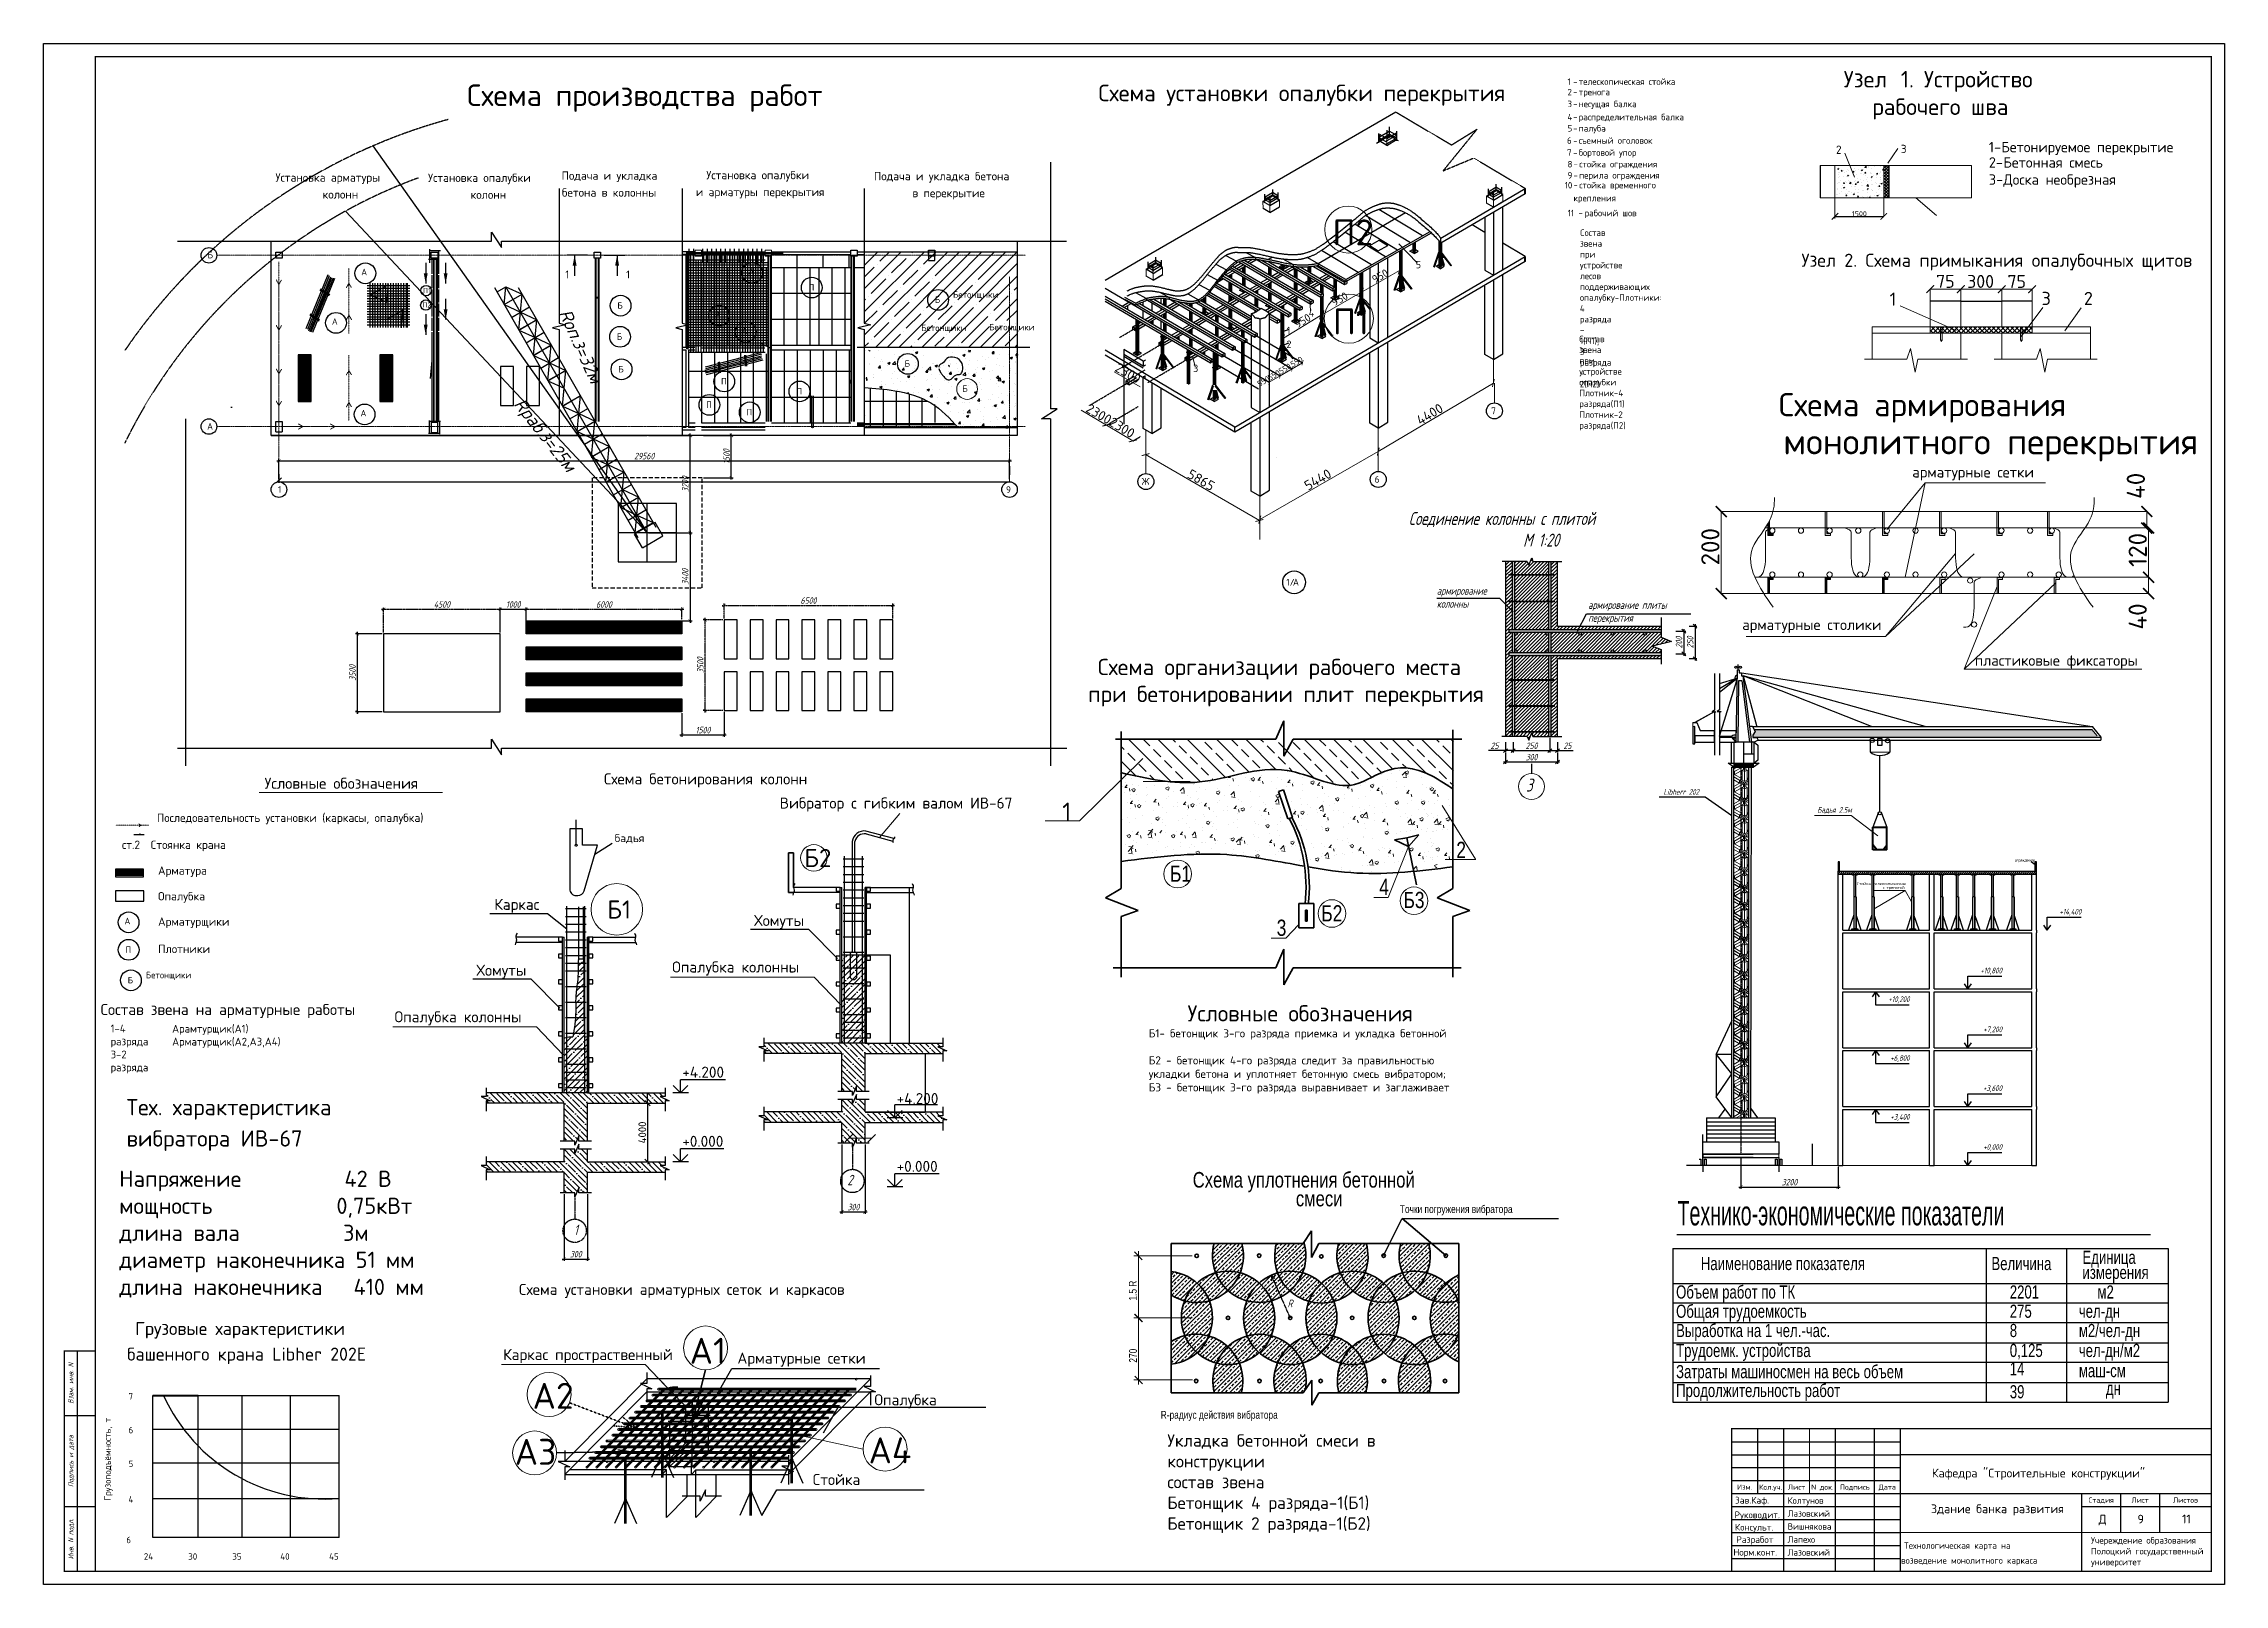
# Model space of a CAD drawing. Header units: millimetres. Extents: x 5763 to 12018931, y 39842 to 3600577.
# Drawn here: x 411615 to 579815, y 195400 to 314200 of the extents above; entities that cross this region are included whole.
import ezdxf
from ezdxf.enums import TextEntityAlignment as Align

# ---------------------------------------------------------------- set-up
doc = ezdxf.new("R2010")
doc.units = ezdxf.units.MM
for name, pattern in [('ACAD_ISO03W100', [30, 12, -18]), ('ACAD_ISO04W100', [30, 24, -3, 0, -3]), ('CENTER', [8, 5, -1, 1, -1]), ('DASHED', [0.75, 0.5, -0.25]), ('DASHED2', [9.525, 6.35, -3.175]), ('HIDDEN', [9.525, 6.35, -3.175])]:
    doc.linetypes.add(name, pattern=pattern)
for name, color, linetype in [('1serv', 7, 'Continuous'), ('1SERV2', 9, 'Continuous'), ('LINES', 7, 'Continuous'), ('армирование', 6, 'Continuous'), ('доп сетки', 120, 'Continuous'), ('доп_16', 20, 'Continuous'), ('кран', 84, 'Continuous'), ('опалубочные щиты', 40, 'Continuous'), ('Размеры', 7, 'Continuous'), ('тон стена', 7, 'Continuous'), ('тонкие', 2, 'Continuous'), ('Элем. пром.зд.', 7, 'Continuous')]:
    doc.layers.add(name, color=color, linetype=linetype)
for name, color, linetype, lineweight in [('1надписи Наумов', 4, 'Continuous', 13), ('1УЗЕЛS', 30, 'Continuous', 40), ('3', 7, 'Continuous', 35), ('A_Fas_2', 7, 'Continuous', 20), ('A_Raz_1_serv', 1, 'Continuous', 15), ('AXESD', 255, 'Continuous', 20), ('AXESM', 255, 'Continuous', 25), ('jiu', 7, 'Continuous', 25), ('Все названия', 7, 'Continuous', 30), ('Колонна', 7, 'Continuous', 5), ('невидимые', 7, 'DASHED', 18), ('Обвод', 14, 'Continuous', 35), ('Оси', 7, 'ACAD_ISO04W100', 15), ('оси и размер', 4, 'Continuous', 25), ('Основная', 7, 'Continuous', 30), ('Основные', 7, 'Continuous', 30), ('разм', 5, 'Continuous', 15), ('Стена', 7, 'Continuous', 50), ('Стены', 7, 'Continuous', 40), ('текст', 7, 'Continuous', 30), ('текст на ТК', 7, 'Continuous', 20), ('Толстые - 03', 30, 'Continuous', 30), ('тонкая', 7, 'Continuous', 20)]:
    doc.layers.add(name, color=color, linetype=linetype, lineweight=lineweight)
doc.styles.add('5', font='isocpeui.ttf', dxfattribs={"height": 5})
doc.styles.add('ISOCPEUR', font='isocpeur.ttf')
doc.styles.add('RUSSWIN', font='russwin.shx', dxfattribs={"width": 0.6})
doc.styles.add('RUSSWIN_0_75', font='russwin.shx', dxfattribs={"width": 0.75})
doc.styles.get("Standard").update_dxf_attribs({"font": 'romans.shx', "width": 0.7, "oblique": 15, "height": 500})
doc.styles.add('TXT0', font='txt', dxfattribs={"width": 0.8})
doc.styles.add('ГОСТ-Н', font='gost.shx', dxfattribs={"oblique": 15})
doc.dimstyles.new('ISO-25', dxfattribs={"dimtxt": 500, "dimasz": 250, "dimexe": 150, "dimexo": 100, "dimgap": 125, "dimtad": 1, "dimtxsty": 'Standard', "dimblk": 'ARCHTICK', "dimcen": 25, "dimdle": 150, "dimadec": 0, "dimazin": 0, "dimtfac": 1, "dimtmove": 0, "dimatfit": 3, "dimfxl": 1, "dimarcsym": 0})
doc.dimstyles.new('x50', dxfattribs={"dimtxt": 3, "dimasz": 2, "dimexe": 1, "dimexo": 2, "dimgap": 0.5, "dimtad": 1, "dimlfac": 50, "dimtxsty": 'Standard', "dimblk": 'OBLIQUE', "dimcen": 0.09, "dimadec": 0, "dimazin": 0, "dimtfac": 1, "dimtofl": 0, "dimtmove": 0, "dimatfit": 3, "dimldrblk": 'OBLIQUE', "dimfxl": 1, "dimtolj": 1, "dimtzin": 0, "dimarcsym": 0})

msp = doc.modelspace()

# ---------------------------------------------------------------- texts
at = {"color": 0, "lineweight": 20, "style": 'ISOCPEUR'}
for s, height, p in [('Схема производства работ', 1664, (444269.08728, 309389.67783)), ('Условные обозначения', 851.968, (428659.45949, 256740.44434)), ('Схема бетонирования колонн', 851.968, (454832.14813, 257080.44865)), ('Вибратор с гибким валом ИВ-67', 851.968, (468390.57757, 255217.61218)), ('Каркас', 851.968, (446377.26222, 247405.47289)), ('Хомуты', 851.968, (466415.44566, 246165.92545)), ('Хомуты', 851.968, (444997.70949, 242326.78683)), ('Опалубка колонны', 851.968, (460093.03539, 242576.2082)), ('Опалубка колонны', 851.968, (438675.29923, 238737.06958)), ('Условные обозначения', 1250, (499844.00734, 238804.26827)), ('Б1- бетонщик 3-го разряда приемка и укладка бетонной', 625, (496850.47365, 237576.27389)), ('Б2 - бетонщик 4-го разряда следит за правильностью', 625, (496850.47365, 235492.94055)), ('+4.200', 851.968, (460874.33406, 234468.28929)), ('укладки бетона и уплотняет бетонную смесь вибратором;', 625, (496850.47365, 234451.27389)), ('Б3 - бетонщик 3-го разряда выравнивает и заглаживает', 625, (496850.47365, 233409.60722)), ('+4.200', 851.968, (477405.91409, 232432.55944)), ('+0.000', 851.968, (460874.33406, 229136.83497)), ('+0.000', 851.968, (477405.91409, 227206.29279)), ('Каркас простраственный', 851.968, (447059.81795, 212691.41464)), ('Арматурные сетки', 851.968, (465125.71429, 212420.93729)), ('Опалубка', 851.968, (475690.34883, 209207.95765)), ('Стойка', 851.968, (470942.24005, 203057.49182))]:
    msp.add_text(s, height=height, dxfattribs=at).set_placement(p)
at = {"lineweight": 25, "style": '5'}
for s, rotation, p in [('Rоп.з=32м', 294.2387025079, (451330.85269, 293441.0044)), ('Rраб.з=25м', 308.0684939593, (447821.20735, 286381.14844))]:
    msp.add_text(s, height=1000, rotation=rotation, dxfattribs=at).set_placement(p)
at = {"color": 5, "style": 'ISOCPEUR'}
for s, p in [('7', (523261.80724, 285623.41721)), ('Ж', (496305.47704, 280176.08096)), ('6', (514276.36632, 280342.63336)), ('1/', (507461.91052, 272410.66067)), ('А', (507969.12396, 272410.66067))]:
    msp.add_text(s, height=525, dxfattribs=at).set_placement(p)
msp.add_text('бадья', height=625).set_placement((455658.43374, 252629.56232))
at = {"lineweight": 20, "style": 'ISOCPEUR'}
msp.add_text('Состав звена на арматурные работы', height=851.968, dxfattribs=at).set_placement((416009.78152, 239300.57684))
at = {"color": 0, "style": 'ГОСТ-Н', "oblique": 15}
for s, p in [('Взам. инв. N', (413914.6773, 210899.82394)), ('Подпись и дата', (413914.6773, 204899.82394)), ('Инв. N подл.', (413914.6773, 198899.82394))]:
    msp.add_text(s, height=400, rotation=90, dxfattribs=at).set_placement(p, align=Align.CENTER)
at = {"color": 7, "style": 'ISOCPEUR'}
msp.add_text('Грузоподъёмность, т', height=500, rotation=90, dxfattribs=at).set_placement((416799.86612, 201853.60497))
at = {"color": 0, "linetype": 'Continuous', "style": 'ISOCPEUR'}
for s, height, p in [('Зав.Каф.', 520, (542070.30483, 201629.9443)), ('Руководит.', 520, (542028.38417, 200499.41405)), ('Д', 676, (570117.7205, 200092.33651)), ('9', 676, (573112.83986, 200092.33651)), ('11', 676, (576548.34766, 200108.94254)), ('Консульт.', 520, (542068.77086, 199547.40253)), ('Разработ', 520, (542165.09206, 198596.07264)), ('Норм.конт.', 520, (541943.51714, 197616.5924))]:
    msp.add_text(s, height=height, dxfattribs=at).set_placement(p)
at = {"color": 0, "style": 'ISOCPEUR'}
for s, p in [('Изм.', (542814.6773, 202699.82394)), ('Кол.уч.', (544814.6773, 202699.82394)), ('Лист', (546814.6773, 202699.82394)), ('N док.', (548814.6773, 202699.82394)), ('Подпись', (551314.6773, 202699.82394)), ('Дата', (553814.6773, 202699.82394)), ('Стадия', (570314.6773, 201699.82394)), ('Лист', (573314.6773, 201699.82394)), ('Листов', (576814.6773, 201699.82394))]:
    msp.add_text(s, height=400, dxfattribs=at).set_placement(p, align=Align.CENTER)
at = {"lineweight": 15, "ltscale": 5000, "insert": (548648.59264, 303559.7646), "char_height": 6, "attachment_point": 5, "rotation": 90, "style": 'ISOCPEUR'}
msp.add_mtext('200', dxfattribs=at)
at = {"lineweight": 15, "ltscale": 5000, "attachment_point": 5, "style": 'ISOCPEUR'}
for s, insert, char_height in [('1500', (551662.22593, 301083.33113), 400), ('75', (558304.8847, 294344.08656), 6), ('75', (563813.30913, 294344.08656), 6), ('300', (555876.12835, 280933.31397), 6)]:
    msp.add_mtext(s, dxfattribs=dict(at, insert=insert, char_height=char_height))
at = {"lineweight": 20, "attachment_point": 1, "style": 'ISOCPEUR'}
for s, width, heights, insert, char_height in [('П2', 22.7287554, [0], (511020.79226, 300646.35871), 2000), ('Cостав звена при устройстве лесов поддерживающих опалубку-Плотники: \\P4 разряда – 1(П1), \\P3 разряда – 2(П2)', 37.0785991, [0], (530105.65683, 299870.71002), 500), ('А', 3.8166721, [0], (436112.67228, 296842.79382), 500), ('А', 3.8166721, [0], (465953.27044, 296878.65703), 500), ('П', 3.7468513, [0], (470610.92003, 295652.73883), 500), ('Б', 3.7468513, [0], (480358.32506, 294707.47955), 500), ('Бетонщики', 38.3429073, [0], (481757.64716, 295099.39352), 500), ('А', 3.8166721, [0], (433848.24103, 293020.04328), 500), ('Б', 3.7468513, [0], (455868.7498, 294261.38259), 500), ('А', 3.8166721, [0], (463393.12485, 293575.60465), 500), ('П1', 22.7287554, [0], (511059.21396, 293775.85778), 2000), ('Б', 3.7468513, [0], (455827.59598, 291856.23014), 500), ('А', 3.8166721, [0], (465445.70054, 292312.38111), 500), ('Бетонщики', 38.3429073, [0], (479304.5724, 292533.26881), 500), ('Бетонщики', 38.3429073, [0], (484553.00806, 292590.29279), 500), ('Состав звена при устройстве опалубки\\PПлотник-4 разряда(П1)^JПлотник-2 разряда(П2)', 36.1736989, [0], (530057.67493, 291677.65877), 500), ('Б', 3.7468513, [0], (455941.69506, 289347.1294), 500), ('Б', 3.7468513, [0], (478023.36024, 289772.68091), 500), ('П', 3.7468513, [0], (463864.59698, 288415.02229), 500), ('П', 3.7468513, [0], (469665.49022, 287647.64658), 500), ('Б', 3.7468513, [0], (482476.07912, 287847.96239), 500), ('А', 3.8166721, [0], (436056.27275, 285962.6523), 500), ('П', 3.7468513, [0], (462717.19104, 286607.72149), 500), ('П', 3.7468513, [0], (465828.15441, 286035.5108), 500), ('1', 14.1931731, [0], (490179.87012, 255678.54115), 1400), ('Б2', 16.1483226, [0], (470274.94894, 252108.84997), 1400), ('Б1', 16.1483226, [0], (455075.60598, 248138.17571), 1400), ('А', 3.8166721, [0], (417852.96245, 246799.5009), 500), ('П', 3.7468513, [0], (417925.1506, 244589.99898), 500), ('Б', 3.7468513, [0], (418101.05609, 242240.07027), 500), ('Бетонщики', 38.3429073, [0], (419500.37819, 242631.98424), 500), ('1-4 разряда^J3-2 разряда', 48.2480951, [0], (416781.24217, 238562.32526), 600), ('Арамтурщик(А1)^JАрматурщик(А2,А3,А4)', 49.0777638, [0], (421528.24241, 238546.11339), 600), ('Cхема установки арматурных сеток и каркасов', 27364.4304585, [3903.62032], (448252.31956, 218568.96564), 851.968), ('А1', 22.7287554, [0], (461444.52902, 214410.94003), 2000), ('А2', 22.7287554, [0], (449328.71591, 210939.78884), 2000), ('Укладка бетонной смеси в конструкции^Jсостав звена^JБетонщик 4 разряда-1(Б1)^JБетонщик 2 разряда-1(Б2)', 22110.3017571, [0], (498287.4926, 206974.77475), 960), ('А3', 22.7287554, [0], (447953.8357, 206617.22609), 2000), ('А4', 22.7287554, [0], (475242.95262, 206731.81083), 2000), ('Кафедра "Cтроительные конструкции"', 21964.5609209, [0], (557251.87394, 204320.93264), 676), ('Колтунов', 20, [0], (546126.66189, 202114.57453), 500), ('Лазовский', 20, [0], (546126.66189, 201114.57453), 500), ('Здание банка развития', 11092.1745847, [0], (557182.23975, 201564.55647), 676), ('Лапехо', 500, [0], (546126.66189, 199114.57453), 500), ('Вишнякова', 20, [0], (546126.66189, 200114.57453), 500), ('Учереждение образования \\PПолоцкий государственный университет', 11914.8211732, [0], (569527.91747, 199043.49702), 500), ('Лазовский', 20, [0], (546126.66189, 198114.57453), 500)]:
    msp.add_mtext_dynamic_manual_height_columns(s, width=width, gutter_width=12.5, heights=heights, dxfattribs=dict(at, insert=insert, char_height=char_height))
at = {"lineweight": 13, "insert": (545791.76346, 284525.40069), "char_height": 2000, "attachment_point": 1, "style": 'ISOCPEUR'}
msp.add_mtext_dynamic_manual_height_columns('монолитного перекрытия', width=46045.8883464, gutter_width=17.5, heights=[0], dxfattribs=at)
at = {"insert": (563634.0427, 251366.60749), "char_height": 240, "attachment_point": 1}
msp.add_mtext_dynamic_manual_height_columns('ограждение', width=1391.6483977, gutter_width=2500, heights=[0], dxfattribs=at)
at = {"attachment_point": 1}
for s, insert, char_height, width, style in [('Напряжение          42 В\\Pмощность            0,75кВт\\Pдлина вала          3м\\Pдиаметр наконечника 51 мм\\Pдлина наконечника   410 мм', (417447.45989, 227299.11231), 1250, 59734.9387228, 'ISOCPEUR'), ('Технико-экономические показатели', (537632.55717, 224970.28001), 1890, 38616.6107754, 'RUSSWIN')]:
    msp.add_mtext(s, dxfattribs=dict(at, insert=insert, char_height=char_height, width=width, style=style))
at = {"linetype": 'ACAD_ISO04W100', "char_height": 800, "attachment_point": 1}
for s, insert in [('2', (473614.23425, 226980.7713)), ('1', (452523.46165, 223141.63268))]:
    msp.add_mtext_dynamic_manual_height_columns(s, width=2031.490624, gutter_width=2500, heights=[0], dxfattribs=dict(at, insert=insert))
at = {"linetype": 'ACAD_ISO04W100', "insert": (507556.60228, 217357.04459), "char_height": 600, "width": 430.6540881, "attachment_point": 1}
msp.add_mtext('R', dxfattribs=at)
at = {"layer": '1serv', "color": 0, "lineweight": 20, "style": 'ISOCPEUR'}
for s, p in [('Схема организации рабочего места', (492926.12292, 265510.95761)), ('при бетонировании плит перекрытия', (492176.12292, 263427.62428))]:
    msp.add_text(s, height=1250, dxfattribs=at).set_placement(p)
at = {"layer": '1serv', "color": 0, "lineweight": 25, "ltscale": 100, "style": 'TXT0', "width": 0.8}
msp.add_text('Схема уплотнения бетонной', height=1200, dxfattribs=at).set_placement((500242.96143, 225994.81023))
at = {"layer": '1serv', "color": 0, "style": 'TXT0', "width": 0.8}
msp.add_text('смеси', height=1200, dxfattribs=at).set_placement((508199.24996, 224548.5645))
at = {"layer": '1serv', "color": 0, "lineweight": 20, "style": 'TXT0', "width": 0.8}
msp.add_text('Точки погружения вибратора', height=600, dxfattribs=at).set_placement((516222.85909, 224033.531))
msp.add_text('1.5 R', height=600, rotation=90, dxfattribs=at).set_placement((495924.86719, 217282.47377))
at = {"layer": '1serv', "color": 0, "style": 'TXT0', "width": 0.8}
msp.add_text('270', height=600, rotation=90, dxfattribs=at).set_placement((495939.03113, 212496.6378))
at = {"layer": '1serv', "color": 0, "lineweight": 25, "ltscale": 100, "insert": (500863.48568, 208380.24366), "char_height": 1200, "width": 104754.0284962, "attachment_point": 5, "style": 'TXT0'}
msp.add_mtext('       {\\H0.5x;  R-радиус действия вибратора}', dxfattribs=at)
at = {"layer": '1SERV2', "color": 7}
for s, insert, char_height, width, attachment_point in [('Libherr 202', (536554.25874, 256720.20507), 439.5696516, 3346.6595742, 1), ('Бадья 2.5м', (551069.5486, 255335.26073), 439.569652, 3652.9255278, 3), ('+14,400', (568778.27321, 247487.11421), 439.569652, 3652.9255278, 3), ('+10,800', (562661.65712, 242951.11421), 439.569652, 3652.9255278, 3), ('+10,200', (555533.81755, 240741.14901), 439.569652, 3652.9255278, 3), ('+7,200', (562661.65712, 238415.11421), 439.569652, 3652.9255278, 3), ('+6,800', (555533.81755, 236205.14901), 439.569652, 3652.9255278, 3), ('+3,600', (562661.65712, 233879.11421), 439.569652, 3652.9255278, 3), ('+3,400', (555533.81755, 231669.14901), 439.569652, 3652.9255278, 3), ('+0,000', (562661.65712, 229343.11421), 439.569652, 3652.9255278, 3)]:
    msp.add_mtext(s, dxfattribs=dict(at, insert=insert, char_height=char_height, width=width, attachment_point=attachment_point))
at = {"layer": '1надписи Наумов', "style": 'RUSSWIN_0_75', "width": 0.75}
for s, p in [('Наименование показателя', (539432.33535, 219632.54939)), ('Величина', (561847.95392, 219632.54939)), ('Единица', (568868.23191, 220113.55708)), ('измерения', (568868.23191, 218949.32069)), ('Объем работ по ТК', (537525.85199, 217438.99994)), ('Общая трудоемкость', (537525.85199, 215953.99994)), ('2201', (563263.50047, 217438.99994)), ('275', (563263.50047, 215953.99994)), ('м2', (570025.42657, 217438.99994)), ('Выработка на 1 чел.-час.', (537525.85199, 214468.99994)), ('8', (563263.50047, 214468.99994)), ('чел-дн', (568589.73743, 215953.99994)), ('м2/чел-дн', (568589.73743, 214468.99994)), ('Трудоемк. устройства ', (537525.85199, 212929.99994)), ('0,125', (563263.50047, 212929.99994)), ('чел-дн/м2', (568589.73743, 212929.99994)), ('Затраты машиносмен на весь объем', (537525.85199, 211299.32985)), ('14', (563263.50047, 211515.34365)), ('маш-см', (568589.73743, 211374.6689)), ('Продолжительность работ', (537525.85199, 209844.10032)), ('39', (563263.50047, 209745.46347)), ('дн', (570676.55701, 210013.73071))]:
    msp.add_text(s, height=1012.5, dxfattribs=at).set_placement(p)
at = {"layer": 'A_Fas_2', "color": 0, "linetype": 'ByBlock', "lineweight": 15, "ltscale": 0.5, "attachment_point": 1}
for s, width, insert, char_height in [('Соединение колонны с плитой \\P                   М 1:20', 70516.5927458, (516906.63233, 278083.62441), 1000), ('армирование \\Pколонны', 75845.5013663, (519069.99528, 272308.88712), 600), ('армирование плиты \\Pперекрытия', 75845.5013663, (530744.69946, 271215.92781), 600), ('3', 1792.6061077, (525948.91734, 257530.41719), 1000)]:
    msp.add_mtext_dynamic_manual_height_columns(s, width=width, gutter_width=12.5, heights=[0], dxfattribs=dict(at, insert=insert, char_height=char_height))
at = {"layer": 'A_Raz_1_serv', "color": 7, "linetype": 'Continuous'}
for s, height, p in [('Стойка телескопическая', 224.2702304, (551473.93699, 249314.32434)), ('с треногой', 224.27023, (553473.30012, 249018.34434))]:
    msp.add_text(s, height=height, dxfattribs=at).set_placement(p)
at = {"layer": 'jiu', "color": 7, "style": 'ISOCPEUR'}
for s, height, p in [('1', 500, (529152.90103, 311019.99863)), ('-', 500, (529578.18241, 311019.99863)), ('телескопическая стойка', 500, (530014.25937, 311019.99863)), ('2', 500, (529152.90103, 310211.38073)), ('3', 500, (529152.90103, 309299.45637)), ('-', 500, (529578.18241, 310211.38073)), ('-', 500, (529578.18241, 309299.45637)), ('тренога', 500, (530014.25937, 310211.38073)), ('несущая балка', 500, (530014.25937, 309299.45637)), ('4', 500, (529152.90103, 308286.81058)), ('5', 500, (529152.90103, 307422.19034)), ('-', 500, (529578.18241, 308286.81058)), ('палуба', 500, (530014.25937, 307422.19034)), ('распределительная балка', 500, (530014.25937, 308286.81058)), ('6', 500, (529110.90833, 306478.08478)), ('-', 500, (529578.18241, 307422.19034)), ('-', 500, (529583.4432, 306478.08478)), ('съемный оголовок', 500, (530019.52015, 306478.08478)), ('7', 500, (529110.90833, 305550.4344)), ('8', 500, (529151.47501, 304653.90979)), ('-', 500, (529583.4432, 305550.4344)), ('-', 500, (529613.12812, 304657.00167)), ('бортовой упор', 500, (530019.52015, 305550.4344)), ('стойка ограждения', 500, (530049.20507, 304657.00167)), ('10', 500, (528928.52571, 303030.90909)), ('9', 500, (529155.75985, 303793.65293)), ('-', 500, (529613.12812, 303793.65293)), ('-', 500, (529613.12812, 303038.74172)), ('стойка временного', 500, (530049.20507, 303038.74172)), ('перила ограждения', 500, (530049.20507, 303793.65293)), ('11', 500, (529155.75985, 300886.24921)), ('крепления', 500, (529613.12812, 302038.74172)), (' -', 500, (529673.12812, 300886.24921)), ('рабочий шов', 500, (530469.20507, 300886.24921)), ('5', 562.5, (517446.33804, 296880.90458)), ('4', 562.5, (509185.84427, 293149.52592)), ('2', 562.5, (507473.83316, 290735.08414)), ('1', 562.5, (507498.40894, 291804.86866)), ('3', 562.5, (500276.53415, 288883.79598))]:
    msp.add_text(s, height=height, dxfattribs=at).set_placement(p)
at = {"layer": 'jiu', "color": 7, "lineweight": 13, "style": 'ISOCPEUR'}
for s, p in [('арматурные сетки', (555741.80635, 280745.49935)), ('арматурные столики', (542627.45928, 268983.59129)), ('пластиковые фиксаторы', (560569.62124, 266230.67707))]:
    msp.add_text(s, height=822.65625, dxfattribs=at).set_placement(p)
at = {"layer": 'Все названия', "color": 7, "style": 'ISOCPEUR'}
for s, height, p in [('Тех. характеристика ', 1250, (418012.20281, 231573.22596)), ('вибратора ИВ-67', 1250, (418012.20281, 229157.85786)), ('Грузовые характеристики ', 1000, (418678.11275, 214628.62216)), ('башенного крана Libher 202E', 1000, (418046.65082, 212654.04334))]:
    msp.add_text(s, height=height, dxfattribs=at).set_placement(p)
at = {"layer": 'доп_16', "color": 7, "ltscale": 100, "style": 'ISOCPEUR'}
for s, p in [('7', (418164.92551, 209651.62781)), ('6', (418164.92551, 207047.6582)), ('5', (418164.92551, 204443.6886)), ('4', (418164.92551, 201708.27503)), ('6', (417992.89251, 198571.9475)), ('24', (419343.87188, 197300.07522)), ('30', (422769.22991, 197300.07522)), ('35', (426166.90593, 197300.07522)), ('40', (429869.57706, 197300.07522)), ('45', (433630.8402, 197300.07522))]:
    msp.add_text(s, height=500, dxfattribs=at).set_placement(p)
at = {"layer": 'разм', "color": 0, "linetype": 'Continuous', "style": 'ISOCPEUR'}
for s, height, p in [('Установка арматуры', 642.2, (429497.71733, 303555.80606)), ('Установка опалубки ', 642.2, (441263.9162, 303537.35901)), ('бетона в колонны', 642.2, (451592.63982, 302398.69201)), ('Подача и укладка', 642.2, (451565.48346, 303703.29897)), ('и арматуры перекрытия', 642.2, (461913.98426, 302437.38851)), ('Установка опалубки', 642.2, (462725.58568, 303741.99547)), ('Подача и укладка бетона', 642.2, (475654.39092, 303661.9583)), ('в перекрытие', 642.2, (478621.3177, 302357.35134)), ('колонн', 642.2, (433132.86326, 302251.1991)), ('колонн', 642.2, (444545.59577, 302232.75205)), ('Б', 517.57056, (424255.40232, 297643.29015)), ('А', 517.57056, (424217.93796, 284426.31816)), ('1', 517.57056, (429697.64681, 279564.594)), ('9', 517.57056, (485841.61283, 279551.67793)), ('Последовательность установки (каркасы, опалубка)', 642.2, (420351.83801, 254186.07281)), ('ст.2  Стоянка крана', 642.2, (417660.76784, 252105.12184)), ('Арматура', 642.2, (420441.33613, 250119.63385)), ('Опалубка', 642.2, (420441.33613, 248140.19604)), ('Арматурщики', 642.2, (420445.16316, 246183.12861)), ('Плотники', 642.2, (420445.18478, 244078.62419)), ('Технологическая карта на ', 500, (555114.56892, 198143.2126)), ('возведение монолитного каркаса ', 500, (554878.70164, 196993.93994))]:
    msp.add_text(s, height=height, dxfattribs=at).set_placement(p)
at = {"layer": 'Размеры', "color": 0, "style": 'ISOCPEUR'}
for s, height, p in [('1', 600, (451850.9476, 296105.10755)), ('1', 600, (456540.16276, 296105.10755)), ('П1', 400, (440875.28596, 294966.2744)), ('П2', 400, (440819.29946, 293853.00263))]:
    msp.add_text(s, height=height, dxfattribs=at).set_placement(p)
at = {"layer": 'Размеры', "color": 0, "insert": (457791.39384, 230243.97943), "char_height": 600, "attachment_point": 5, "rotation": 90, "style": 'ISOCPEUR'}
msp.add_mtext('4000', dxfattribs=at)
at = {"layer": 'Стены', "lineweight": 13, "ltscale": 10, "char_height": 1406.25, "attachment_point": 5, "rotation": 90, "style": 'ISOCPEUR'}
for s, insert in [('\\A1;40', (572986.67164, 280101.59035)), ('\\A1;200', (540168.72207, 275406.02656)), ('\\A1;120', (573130.27088, 275161.28518)), ('\\A1;40', (573126.89588, 270030.18019))]:
    msp.add_mtext(s, dxfattribs=dict(at, insert=insert))
at = {"layer": 'текст на ТК', "color": 0, "linetype": 'Continuous', "style": 'TXT0', "width": 0.8}
for s, p in [('2', (520573.68786, 251406.55484)), ('Б1', (498497.0619, 249574.05109)), ('4', (514628.07263, 248551.73247)), ('Б2', (510163.3848, 246516.40058)), ('Б3', (516498.97585, 247545.16843))]:
    msp.add_text(s, height=1250, dxfattribs=at).set_placement(p)
at = {"layer": 'текст на ТК', "color": 0, "linetype": 'Continuous', "lineweight": 20, "style": 'TXT0', "width": 0.8}
msp.add_text('3', height=1250, dxfattribs=at).set_placement((506721.14572, 245404.20977))
at = {"layer": 'тонкая', "style": 'ISOCPEUR'}
msp.add_text('Схема армирования ', height=1792.96875, dxfattribs=at).set_placement((545440.73841, 285467.97237))
at = {"layer": 'тонкая', "ltscale": 10, "attachment_point": 5, "style": 'ISOCPEUR'}
for s, insert, char_height, rotation in [('\\A1;950', (514696.2589, 296282.95605), 600, 29.6456425452), ('\\A1;950', (511576.90688, 294507.94761), 600, 30.01139234), ('\\A1;950', (508717.36005, 292829.90176), 600, 31.5810357421), ('\\A1;2300', (495260.65184, 288798.2253), 750, 330.0069362705), ('\\A1;550', (507352.34183, 289139.87451), 450, 30.453541244), ('\\A1;550', (508260.05241, 289673.05853), 450, 30.3597964279), ('\\A1;550', (505701.43674, 288170.14187), 450, 30.4297444539), ('\\A1;550', (506507.18996, 288643.43669), 450, 30.3637311659), ('\\A1;2300', (493006.02939, 285650.66548), 750, 329.3790471624), ('\\A1;4400', (518527.0257, 285632.3532), 750, 30.7720826947), ('\\A1;2300', (494795.4902, 284594.76189), 750, 328.8184979725), ('\\A1;5865', (500894.01424, 280553.04492), 750, 329.9767009226), ('\\A1;5440', (509890.07588, 280586.00085), 750, 29.8531945039)]:
    msp.add_mtext(s, dxfattribs=dict(at, insert=insert, char_height=char_height, rotation=rotation))
at = {"layer": 'тонкая', "ltscale": 10, "char_height": 1000, "attachment_point": 5, "style": 'ISOCPEUR'}
for s, insert in [('\\A1;75', (558294.8653, 295869.64311)), ('\\A1;300', (561011.66615, 295865.47428)), ('\\A1;75', (563801.28973, 295861.64311))]:
    msp.add_mtext(s, dxfattribs=dict(at, insert=insert))
at = {"layer": 'Элем. пром.зд.', "color": 7, "style": 'ISOCPEUR'}
for s, height, p in [('Узел ', 1275, (550453.72173, 310820.83886)), ('1. ', 1275, (554852.47173, 310820.83886)), ('Устройство', 1275, (556637.47173, 310820.83886)), ('Схема установки опалубки перекрытия', 1275, (492971.72074, 309757.45578)), ('рабочего шва', 1275, (552653.09673, 308695.83886)), ('2', 632.8125, (549853.8084, 305702.32561)), ('3', 632.8125, (554858.06825, 305767.00851)), ('1-', 800, (561647.47243, 305823.04493)), ('Бетонируемое перекрытие', 800, (562607.47243, 305823.04493)), ('2-', 800, (561647.47243, 304638.17178)), ('Бетонная смесь', 800, (562767.47243, 304638.17178)), ('3-', 800, (561647.47243, 303317.09018)), ('Доска необрезная', 800, (562767.47243, 303317.09018)), ('Узел 2. Схема примыкания опалубочных щитов', 1012.5, (547199.55337, 296988.75258)), ('1', 1012.5, (553996.63587, 293994.77381)), ('3', 1012.5, (565713.622, 294046.45129)), ('2', 1012.5, (568977.25656, 294046.45129))]:
    msp.add_text(s, height=height, dxfattribs=at).set_placement(p)

# ---------------------------------------------------------------- blocks, each defined once
blk = doc.blocks.new('_OBLIQUE')
at = {"color": 0, "linetype": 'ByBlock'}
blk.add_line((-0.5, -0.5), (0.5, 0.5), dxfattribs=at)
blk = doc.blocks.new('*D220')
at = {"layer": 'Defpoints', "color": 0, "transparency": 16777216}
for p in [(475035, 249141), (475095, 237141), (478382, 237141)]:
    blk.add_point(p, dxfattribs=at)
at = {"layer": 'Размеры', "color": 0, "lineweight": -2, "transparency": 16777216}
for p, q in [((475037, 249141), (478383, 249141)), ((478382, 249141), (478382, 237141)), ((475097, 237141), (478383, 237141))]:
    blk.add_line(p, q, dxfattribs=at)
at = {"layer": 'Размеры', "color": 0, "lineweight": -2, "transparency": 16777216, "xscale": 2, "yscale": 2, "zscale": 2}
for p, rotation in [((478382, 249141), 90), ((478382, 237141), 270)]:
    blk.add_blockref('_OBLIQUE', p, dxfattribs=dict(at, rotation=rotation))
at = {"layer": 'Размеры', "color": 0, "transparency": 16777216, "insert": (478380, 243141), "char_height": 3, "attachment_point": 5, "rotation": 90, "style": 'ISOCPEUR'}
blk.add_mtext('\\A1;600000', dxfattribs=at)
blk = doc.blocks.new('*D221')
at = {"layer": 'Defpoints', "color": 0, "transparency": 16777216}
for p in [(474975, 243941), (474975, 237141), (476915, 237141)]:
    blk.add_point(p, dxfattribs=at)
at = {"layer": 'Размеры', "color": 0, "lineweight": -2, "transparency": 16777216}
for p, q in [((474977, 243941), (476916, 243941)), ((476915, 243941), (476915, 237141)), ((474977, 237141), (476916, 237141))]:
    blk.add_line(p, q, dxfattribs=at)
at = {"layer": 'Размеры', "color": 0, "lineweight": -2, "transparency": 16777216, "xscale": 2, "yscale": 2, "zscale": 2}
for p, rotation in [((476915, 243941), 90), ((476915, 237141), 270)]:
    blk.add_blockref('_OBLIQUE', p, dxfattribs=dict(at, rotation=rotation))
at = {"layer": 'Размеры', "color": 0, "transparency": 16777216, "insert": (476913, 240541), "char_height": 3, "attachment_point": 5, "rotation": 90, "style": 'ISOCPEUR'}
blk.add_mtext('\\A1;1500', dxfattribs=at)
blk = doc.blocks.new('*D213')
at = {"layer": 'Defpoints', "color": 0, "transparency": 16777216}
for p in [(477975, 236341), (475054, 231805), (479609, 231805)]:
    blk.add_point(p, dxfattribs=at)
at = {"layer": 'Размеры', "color": 0, "lineweight": -2, "transparency": 16777216}
for p, q in [((477977, 236341), (479610, 236341)), ((479609, 236341), (479609, 231805)), ((475056, 231805), (479610, 231805))]:
    blk.add_line(p, q, dxfattribs=at)
at = {"layer": 'Размеры', "color": 0, "lineweight": -2, "transparency": 16777216, "xscale": 2, "yscale": 2, "zscale": 2}
for p, rotation in [((479609, 236341), 90), ((479609, 231805), 270)]:
    blk.add_blockref('_OBLIQUE', p, dxfattribs=dict(at, rotation=rotation))
at = {"layer": 'Размеры', "color": 0, "transparency": 16777216, "insert": (479607, 234073), "char_height": 3, "attachment_point": 5, "rotation": 90, "style": 'ISOCPEUR'}
blk.add_mtext('\\A1;4000', dxfattribs=at)
blk = doc.blocks.new('*D222')
at = {"layer": 'Defpoints', "color": 0, "transparency": 16777216}
for p in [(456557, 233302), (456557, 232502), (458191, 233302)]:
    blk.add_point(p, dxfattribs=at)
at = {"layer": 'Размеры', "color": 0, "lineweight": -2, "transparency": 16777216}
for p, q in [((456559, 233302), (458192, 233302)), ((456559, 232502), (458192, 232502)), ((458191, 232502), (458191, 233302))]:
    blk.add_line(p, q, dxfattribs=at)
at = {"layer": 'Размеры', "color": 0, "lineweight": -2, "transparency": 16777216, "xscale": 2, "yscale": 2, "zscale": 2}
for p, rotation in [((458191, 233302), 90), ((458191, 232502), 270)]:
    blk.add_blockref('_OBLIQUE', p, dxfattribs=dict(at, rotation=rotation))
at = {"layer": 'Размеры', "color": 0, "transparency": 16777216, "insert": (458189, 232902), "char_height": 3, "attachment_point": 5, "rotation": 90, "style": 'ISOCPEUR'}
blk.add_mtext('\\A1;40000', dxfattribs=at)
blk = doc.blocks.new('_ArchTick')
at = {"color": 0, "linetype": 'ByBlock', "const_width": 0.15}
blk.add_lwpolyline([(-0.5, -0.5), (0.5, 0.5)], dxfattribs=at)
blk = doc.blocks.new('*D214')
at = {"color": 0, "lineweight": -2, "transparency": 16777216}
for p, q in [((524373, 259492), (524373, 258661)), ((528373, 259492), (528373, 258661)), ((524223, 258811), (528523, 258811))]:
    blk.add_line(p, q, dxfattribs=at)
at = {"layer": 'Defpoints', "color": 0, "transparency": 16777216}
for p in [(524373, 259592), (528373, 259592), (528373, 258811)]:
    blk.add_point(p, dxfattribs=at)
at = {"color": 0, "lineweight": -2, "transparency": 16777216, "xscale": 300, "yscale": 300, "zscale": 300, "rotation": 180}
blk.add_blockref('_OBLIQUE', (524373, 258811), dxfattribs=at)
at = {"color": 0, "lineweight": -2, "transparency": 16777216, "xscale": 300, "yscale": 300, "zscale": 300}
blk.add_blockref('_OBLIQUE', (528373, 258811), dxfattribs=at)
at = {"color": 0, "transparency": 16777216, "insert": (526373, 259186), "char_height": 500, "attachment_point": 5}
blk.add_mtext('300', dxfattribs=at)
blk = doc.blocks.new('*D215')
at = {"color": 0, "lineweight": -2, "transparency": 16777216}
for p, q in [((538529, 269278), (539137, 269278)), ((538987, 269428), (538987, 266628)), ((538529, 266778), (539137, 266778))]:
    blk.add_line(p, q, dxfattribs=at)
at = {"layer": 'Defpoints', "color": 0, "transparency": 16777216}
for p in [(538429, 269278), (538429, 266778), (538987, 266778)]:
    blk.add_point(p, dxfattribs=at)
at = {"color": 0, "lineweight": -2, "transparency": 16777216, "xscale": 300, "yscale": 300, "zscale": 300}
for p, rotation in [((538987, 269278), 90), ((538987, 266778), 270)]:
    blk.add_blockref('_OBLIQUE', p, dxfattribs=dict(at, rotation=rotation))
at = {"color": 0, "transparency": 16777216, "insert": (538612, 268028), "char_height": 500, "attachment_point": 5, "rotation": 90}
blk.add_mtext('250', dxfattribs=at)
blk = doc.blocks.new('*D216')
at = {"color": 0, "lineweight": -2, "transparency": 16777216}
for p, q in [((524817, 259687), (527936, 259687)), ((524967, 260337), (524967, 259537)), ((527786, 260678), (527786, 259537))]:
    blk.add_line(p, q, dxfattribs=at)
at = {"layer": 'Defpoints', "color": 0, "transparency": 16777216}
for p in [(527786, 260778), (524967, 260437), (527786, 259687)]:
    blk.add_point(p, dxfattribs=at)
at = {"color": 0, "lineweight": -2, "transparency": 16777216, "xscale": 300, "yscale": 300, "zscale": 300, "rotation": 180}
blk.add_blockref('_OBLIQUE', (524967, 259687), dxfattribs=at)
at = {"color": 0, "lineweight": -2, "transparency": 16777216, "xscale": 300, "yscale": 300, "zscale": 300}
blk.add_blockref('_OBLIQUE', (527786, 259687), dxfattribs=at)
at = {"color": 0, "transparency": 16777216, "insert": (526377, 260062), "char_height": 500, "attachment_point": 5}
blk.add_mtext('250', dxfattribs=at)
blk = doc.blocks.new('*D217')
at = {"color": 0, "lineweight": -2, "transparency": 16777216}
for p, q in [((524373, 259687), (523062, 259687)), ((524967, 259687), (524223, 259687)), ((524373, 260338), (524373, 259537)), ((524967, 260338), (524967, 259537))]:
    blk.add_line(p, q, dxfattribs=at)
at = {"layer": 'Defpoints', "color": 0, "transparency": 16777216}
for p in [(524373, 260438), (524967, 260438), (524967, 259687)]:
    blk.add_point(p, dxfattribs=at)
at = {"color": 0, "lineweight": -2, "transparency": 16777216, "xscale": 300, "yscale": 300, "zscale": 300, "rotation": 180}
blk.add_blockref('_OBLIQUE', (524373, 259687), dxfattribs=at)
at = {"color": 0, "lineweight": -2, "transparency": 16777216, "xscale": 300, "yscale": 300, "zscale": 300}
blk.add_blockref('_OBLIQUE', (524967, 259687), dxfattribs=at)
at = {"color": 0, "transparency": 16777216, "insert": (523521, 260062), "char_height": 500, "attachment_point": 5}
blk.add_mtext('25', dxfattribs=at)
blk = doc.blocks.new('*D218')
at = {"color": 0, "lineweight": -2, "transparency": 16777216}
for p, q in [((527636, 259687), (528381, 259687)), ((527786, 260338), (527786, 259537)), ((528381, 260338), (528381, 259537)), ((528381, 259687), (529598, 259687))]:
    blk.add_line(p, q, dxfattribs=at)
at = {"layer": 'Defpoints', "color": 0, "transparency": 16777216}
for p in [(527786, 260438), (528381, 260438), (528381, 259687)]:
    blk.add_point(p, dxfattribs=at)
at = {"color": 0, "lineweight": -2, "transparency": 16777216, "xscale": 300, "yscale": 300, "zscale": 300, "rotation": 180}
blk.add_blockref('_OBLIQUE', (527786, 259687), dxfattribs=at)
at = {"color": 0, "lineweight": -2, "transparency": 16777216, "xscale": 300, "yscale": 300, "zscale": 300}
blk.add_blockref('_OBLIQUE', (528381, 259687), dxfattribs=at)
at = {"color": 0, "transparency": 16777216, "insert": (529140, 260062), "char_height": 500, "attachment_point": 5}
blk.add_mtext('25', dxfattribs=at)
blk = doc.blocks.new('*D219')
at = {"color": 0, "lineweight": -2, "transparency": 16777216}
for p, q in [((537496, 268898), (538274, 268898)), ((538124, 269048), (538124, 267002)), ((537496, 267152), (538274, 267152))]:
    blk.add_line(p, q, dxfattribs=at)
at = {"layer": 'Defpoints', "color": 0, "transparency": 16777216}
for p in [(537396, 268898), (537396, 267152), (538124, 267152)]:
    blk.add_point(p, dxfattribs=at)
at = {"color": 0, "lineweight": -2, "transparency": 16777216, "xscale": 300, "yscale": 300, "zscale": 300}
for p, rotation in [((538124, 268898), 90), ((538124, 267152), 270)]:
    blk.add_blockref('_OBLIQUE', p, dxfattribs=dict(at, rotation=rotation))
at = {"color": 0, "transparency": 16777216, "insert": (537749, 268025), "char_height": 500, "attachment_point": 5, "rotation": 90}
blk.add_mtext('200', dxfattribs=at)
blk = doc.blocks.new('*D223')
at = {"color": 0, "linetype": 'ACAD_ISO04W100', "lineweight": -2, "transparency": 16777216}
for p, q in [((437683, 270583), (446983, 270583)), ((437833, 268785), (437833, 270733)), ((446833, 268785), (446833, 270733))]:
    blk.add_line(p, q, dxfattribs=at)
at = {"layer": 'Defpoints', "color": 0, "linetype": 'ACAD_ISO04W100', "transparency": 16777216}
for p in [(446833, 270583), (437833, 268685), (446833, 268685)]:
    blk.add_point(p, dxfattribs=at)
at = {"color": 0, "linetype": 'ACAD_ISO04W100', "lineweight": -2, "transparency": 16777216, "xscale": 250, "yscale": 250, "zscale": 250, "rotation": 180}
blk.add_blockref('_ArchTick', (437833, 270583), dxfattribs=at)
at = {"color": 0, "linetype": 'ACAD_ISO04W100', "lineweight": -2, "transparency": 16777216, "xscale": 250, "yscale": 250, "zscale": 250}
blk.add_blockref('_ArchTick', (446833, 270583), dxfattribs=at)
at = {"color": 0, "linetype": 'ACAD_ISO04W100', "transparency": 16777216, "insert": (442333, 270958), "char_height": 500, "attachment_point": 5}
blk.add_mtext('4500', dxfattribs=at)
blk = doc.blocks.new('*D224')
at = {"color": 0, "linetype": 'ACAD_ISO04W100', "lineweight": -2, "transparency": 16777216}
for p, q in [((448683, 270583), (460983, 270583)), ((448833, 269785), (448833, 270733)), ((460833, 269785), (460833, 270733))]:
    blk.add_line(p, q, dxfattribs=at)
at = {"layer": 'Defpoints', "color": 0, "linetype": 'ACAD_ISO04W100', "transparency": 16777216}
for p in [(448833, 269685), (460833, 270583), (460833, 269685)]:
    blk.add_point(p, dxfattribs=at)
at = {"color": 0, "linetype": 'ACAD_ISO04W100', "lineweight": -2, "transparency": 16777216, "xscale": 250, "yscale": 250, "zscale": 250, "rotation": 180}
blk.add_blockref('_ArchTick', (448833, 270583), dxfattribs=at)
at = {"color": 0, "linetype": 'ACAD_ISO04W100', "lineweight": -2, "transparency": 16777216, "xscale": 250, "yscale": 250, "zscale": 250}
blk.add_blockref('_ArchTick', (460833, 270583), dxfattribs=at)
at = {"color": 0, "linetype": 'ACAD_ISO04W100', "transparency": 16777216, "insert": (454833, 270958), "char_height": 500, "width": 1525.12, "attachment_point": 5}
blk.add_mtext('6000', dxfattribs=at)
blk = doc.blocks.new('*D225')
at = {"color": 0, "linetype": 'ACAD_ISO04W100', "lineweight": -2, "transparency": 16777216}
for p, q in [((464005, 269773), (462485, 269773)), ((462635, 262623), (462635, 269923)), ((464005, 262773), (462485, 262773))]:
    blk.add_line(p, q, dxfattribs=at)
at = {"layer": 'Defpoints', "color": 0, "linetype": 'ACAD_ISO04W100', "transparency": 16777216}
for p in [(462635, 269773), (464105, 269773), (464105, 262773)]:
    blk.add_point(p, dxfattribs=at)
at = {"color": 0, "linetype": 'ACAD_ISO04W100', "lineweight": -2, "transparency": 16777216, "xscale": 250, "yscale": 250, "zscale": 250}
for p, rotation in [((462635, 269773), 90), ((462635, 262773), 270)]:
    blk.add_blockref('_ArchTick', p, dxfattribs=dict(at, rotation=rotation))
at = {"color": 0, "linetype": 'ACAD_ISO04W100', "transparency": 16777216, "insert": (462260, 266273), "char_height": 500, "attachment_point": 5, "rotation": 90}
blk.add_mtext('3500', dxfattribs=at)
blk = doc.blocks.new('*D226')
at = {"color": 0, "linetype": 'ACAD_ISO04W100', "lineweight": -2, "transparency": 16777216}
for p, q in [((463955, 270883), (477255, 270883)), ((464105, 269873), (464105, 271033)), ((477105, 269873), (477105, 271033))]:
    blk.add_line(p, q, dxfattribs=at)
at = {"layer": 'Defpoints', "color": 0, "linetype": 'ACAD_ISO04W100', "transparency": 16777216}
for p in [(477105, 270883), (464105, 269773), (477105, 269773)]:
    blk.add_point(p, dxfattribs=at)
at = {"color": 0, "linetype": 'ACAD_ISO04W100', "lineweight": -2, "transparency": 16777216, "xscale": 250, "yscale": 250, "zscale": 250, "rotation": 180}
blk.add_blockref('_ArchTick', (464105, 270883), dxfattribs=at)
at = {"color": 0, "linetype": 'ACAD_ISO04W100', "lineweight": -2, "transparency": 16777216, "xscale": 250, "yscale": 250, "zscale": 250}
blk.add_blockref('_ArchTick', (477105, 270883), dxfattribs=at)
at = {"color": 0, "linetype": 'ACAD_ISO04W100', "transparency": 16777216, "insert": (470605, 271258), "char_height": 500, "attachment_point": 5}
blk.add_mtext('6500', dxfattribs=at)
blk = doc.blocks.new('*D227')
at = {"color": 0, "lineweight": -2, "transparency": 16777216}
for p, q in [((542516, 227602), (542516, 225887)), ((550021, 227602), (550021, 225887)), ((542366, 226037), (550171, 226037))]:
    blk.add_line(p, q, dxfattribs=at)
at = {"layer": 'Defpoints', "color": 0, "transparency": 16777216}
for p in [(542516, 227702), (550021, 227702), (550021, 226037)]:
    blk.add_point(p, dxfattribs=at)
at = {"color": 0, "lineweight": -2, "transparency": 16777216, "xscale": 250, "yscale": 250, "zscale": 250, "rotation": 180}
blk.add_blockref('_ArchTick', (542516, 226037), dxfattribs=at)
at = {"color": 0, "lineweight": -2, "transparency": 16777216, "xscale": 250, "yscale": 250, "zscale": 250}
blk.add_blockref('_ArchTick', (550021, 226037), dxfattribs=at)
at = {"color": 0, "transparency": 16777216, "insert": (546268, 226412), "char_height": 500, "attachment_point": 5}
blk.add_mtext('3200', dxfattribs=at)
blk = doc.blocks.new('*D228')
at = {"color": 0, "lineweight": -2, "transparency": 16777216}
for p, q in [((446683, 270583), (448983, 270583)), ((446833, 268785), (446833, 270733)), ((448833, 268785), (448833, 270733))]:
    blk.add_line(p, q, dxfattribs=at)
at = {"layer": 'Defpoints', "color": 0, "transparency": 16777216}
for p in [(448833, 270583), (446833, 268685), (448833, 268685)]:
    blk.add_point(p, dxfattribs=at)
at = {"color": 0, "lineweight": -2, "transparency": 16777216, "xscale": 250, "yscale": 250, "zscale": 250, "rotation": 180}
blk.add_blockref('_ArchTick', (446833, 270583), dxfattribs=at)
at = {"color": 0, "lineweight": -2, "transparency": 16777216, "xscale": 250, "yscale": 250, "zscale": 250}
blk.add_blockref('_ArchTick', (448833, 270583), dxfattribs=at)
at = {"color": 0, "transparency": 16777216, "insert": (447833, 270958), "char_height": 500, "attachment_point": 5}
blk.add_mtext('1000', dxfattribs=at)
blk = doc.blocks.new('*D229')
at = {"color": 0, "lineweight": -2, "transparency": 16777216}
for p, q in [((437733, 268685), (435662, 268685)), ((435812, 262535), (435812, 268835)), ((437733, 262685), (435662, 262685))]:
    blk.add_line(p, q, dxfattribs=at)
at = {"layer": 'Defpoints', "color": 0, "transparency": 16777216}
for p in [(435812, 268685), (437833, 268685), (437833, 262685)]:
    blk.add_point(p, dxfattribs=at)
at = {"color": 0, "lineweight": -2, "transparency": 16777216, "xscale": 250, "yscale": 250, "zscale": 250}
for p, rotation in [((435812, 268685), 90), ((435812, 262685), 270)]:
    blk.add_blockref('_ArchTick', p, dxfattribs=dict(at, rotation=rotation))
at = {"color": 0, "transparency": 16777216, "insert": (435437, 265685), "char_height": 500, "attachment_point": 5, "rotation": 90}
blk.add_mtext('3500', dxfattribs=at)
blk = doc.blocks.new('*D230')
at = {"color": 0, "lineweight": -2, "transparency": 16777216}
for p, q in [((460833, 262585), (460833, 260749)), ((464105, 262673), (464105, 260749)), ((460683, 260899), (464255, 260899))]:
    blk.add_line(p, q, dxfattribs=at)
at = {"layer": 'Defpoints', "color": 0, "transparency": 16777216}
for p in [(460833, 262685), (464105, 262773), (464105, 260899)]:
    blk.add_point(p, dxfattribs=at)
at = {"color": 0, "lineweight": -2, "transparency": 16777216, "xscale": 250, "yscale": 250, "zscale": 250, "rotation": 180}
blk.add_blockref('_ArchTick', (460833, 260899), dxfattribs=at)
at = {"color": 0, "lineweight": -2, "transparency": 16777216, "xscale": 250, "yscale": 250, "zscale": 250}
blk.add_blockref('_ArchTick', (464105, 260899), dxfattribs=at)
at = {"color": 0, "transparency": 16777216, "insert": (462469, 261274), "char_height": 500, "attachment_point": 5}
blk.add_mtext('1500', dxfattribs=at)
blk = doc.blocks.new('*D231')
at = {"color": 0, "lineweight": -2, "transparency": 16777216}
for p, q in [((462518, 283983), (464805, 283983)), ((464655, 280581), (464655, 284133)), ((462518, 280731), (464805, 280731))]:
    blk.add_line(p, q, dxfattribs=at)
at = {"layer": 'Defpoints', "color": 0, "transparency": 16777216}
for p in [(462418, 283983), (464655, 283983), (462418, 280731)]:
    blk.add_point(p, dxfattribs=at)
at = {"color": 0, "lineweight": -2, "transparency": 16777216, "xscale": 250, "yscale": 250, "zscale": 250}
for p, rotation in [((464655, 283983), 90), ((464655, 280731), 270)]:
    blk.add_blockref('_ArchTick', p, dxfattribs=dict(at, rotation=rotation))
at = {"color": 0, "transparency": 16777216, "insert": (464280, 282357), "char_height": 500, "attachment_point": 5, "rotation": 90}
blk.add_mtext('1500', dxfattribs=at)
blk = doc.blocks.new('*D232')
at = {"color": 0, "lineweight": -2, "transparency": 16777216}
for p, q in [((458268, 283981), (461627, 283981)), ((461477, 276331), (461477, 284131)), ((458268, 276481), (461627, 276481))]:
    blk.add_line(p, q, dxfattribs=at)
at = {"layer": 'Defpoints', "color": 0, "transparency": 16777216}
for p in [(458168, 283981), (461477, 283981), (458168, 276481)]:
    blk.add_point(p, dxfattribs=at)
at = {"color": 0, "lineweight": -2, "transparency": 16777216, "xscale": 250, "yscale": 250, "zscale": 250}
for p, rotation in [((461477, 283981), 90), ((461477, 276481), 270)]:
    blk.add_blockref('_ArchTick', p, dxfattribs=dict(at, rotation=rotation))
at = {"color": 0, "transparency": 16777216, "insert": (461102, 280231), "char_height": 500, "width": 1258.46, "attachment_point": 5, "rotation": 90}
blk.add_mtext('3200', dxfattribs=at)
blk = doc.blocks.new('*D233')
at = {"color": 0, "lineweight": -2, "transparency": 16777216}
for p, q in [((429613, 282026), (486263, 282026)), ((429763, 280628), (429763, 282176)), ((486113, 280628), (486113, 282176))]:
    blk.add_line(p, q, dxfattribs=at)
at = {"layer": 'Defpoints', "color": 0, "transparency": 16777216}
for p in [(486113, 282026), (429763, 280528), (486113, 280528)]:
    blk.add_point(p, dxfattribs=at)
at = {"color": 0, "lineweight": -2, "transparency": 16777216, "xscale": 250, "yscale": 250, "zscale": 250, "rotation": 180}
blk.add_blockref('_ArchTick', (429763, 282026), dxfattribs=at)
at = {"color": 0, "lineweight": -2, "transparency": 16777216, "xscale": 250, "yscale": 250, "zscale": 250}
blk.add_blockref('_ArchTick', (486113, 282026), dxfattribs=at)
at = {"color": 0, "transparency": 16777216, "insert": (457938, 282401), "char_height": 500, "attachment_point": 5}
blk.add_mtext('29560', dxfattribs=at)
blk = doc.blocks.new('*D234')
at = {"color": 0, "lineweight": -2, "transparency": 16777216}
for p, q in [((460518, 276481), (461627, 276481)), ((461477, 276631), (461477, 269535)), ((460518, 269685), (461627, 269685))]:
    blk.add_line(p, q, dxfattribs=at)
at = {"layer": 'Defpoints', "color": 0, "transparency": 16777216}
for p in [(460418, 276481), (460418, 269685), (461477, 269685)]:
    blk.add_point(p, dxfattribs=at)
at = {"color": 0, "lineweight": -2, "transparency": 16777216, "xscale": 250, "yscale": 250, "zscale": 250}
for p, rotation in [((461477, 276481), 90), ((461477, 269685), 270)]:
    blk.add_blockref('_ArchTick', p, dxfattribs=dict(at, rotation=rotation))
at = {"color": 0, "transparency": 16777216, "insert": (461102, 273083), "char_height": 500, "attachment_point": 5, "rotation": 90}
blk.add_mtext('3400', dxfattribs=at)
blk = doc.blocks.new('*D235')
at = {"color": 0, "lineweight": -2, "transparency": 16777216}
for p, q in [((473175, 229327), (473175, 223969)), ((474975, 229327), (474975, 223969)), ((473025, 224119), (475125, 224119))]:
    blk.add_line(p, q, dxfattribs=at)
at = {"layer": 'Defpoints', "color": 0, "transparency": 16777216}
for p in [(473175, 229427), (474975, 229427), (474975, 224119)]:
    blk.add_point(p, dxfattribs=at)
at = {"color": 0, "lineweight": -2, "transparency": 16777216, "xscale": 250, "yscale": 250, "zscale": 250, "rotation": 180}
blk.add_blockref('_ArchTick', (473175, 224119), dxfattribs=at)
at = {"color": 0, "lineweight": -2, "transparency": 16777216, "xscale": 250, "yscale": 250, "zscale": 250}
blk.add_blockref('_ArchTick', (474975, 224119), dxfattribs=at)
at = {"color": 0, "transparency": 16777216, "insert": (474075, 224494), "char_height": 500, "attachment_point": 5}
blk.add_mtext('300', dxfattribs=at)
blk = doc.blocks.new('*D236')
at = {"color": 0, "lineweight": -2, "transparency": 16777216}
for p, q in [((451757, 225488), (451757, 220336)), ((453557, 225488), (453557, 220336)), ((451607, 220486), (453707, 220486))]:
    blk.add_line(p, q, dxfattribs=at)
at = {"layer": 'Defpoints', "color": 0, "transparency": 16777216}
for p in [(451757, 225588), (453557, 225588), (453557, 220486)]:
    blk.add_point(p, dxfattribs=at)
at = {"color": 0, "lineweight": -2, "transparency": 16777216, "xscale": 250, "yscale": 250, "zscale": 250, "rotation": 180}
blk.add_blockref('_ArchTick', (451757, 220486), dxfattribs=at)
at = {"color": 0, "lineweight": -2, "transparency": 16777216, "xscale": 250, "yscale": 250, "zscale": 250}
blk.add_blockref('_ArchTick', (453557, 220486), dxfattribs=at)
at = {"color": 0, "transparency": 16777216, "insert": (452657, 220861), "char_height": 500, "width": 1191.79, "attachment_point": 5}
blk.add_mtext('300', dxfattribs=at)

# ---------------------------------------------------------------- dimensions: what is measured, and where the dimension line sits
for base, p1, p2, text, picture, middle in [((486112.70548, 282025.98448), (429762.70548, 280528.46238), (486112.70548, 280528.46238), '29560', '*D233', (457937.70548, 282400.98448)), ((448833.441, 270582.90886), (446833.441, 268684.74697), (448833.441, 268684.74697), '1000', '*D228', (447833.441, 270957.90886)), ((464104.6354, 260898.56669), (460833.441, 262684.74697), (464104.6354, 262773.48652), '1500', '*D230', (462469.0382, 261273.56669)), ((474974.77468, 224119.37985), (473174.77468, 229426.66856), (474974.77468, 229426.66856), '300', '*D235', (474074.77468, 224494.37985)), ((550020.6051, 226036.5427), (542515.78005, 227702.23243), (550020.6051, 227702.23243), '3200', '*D227', (546268.19258, 226411.5427)), ((453557.03851, 220486.36862), (451757.03851, 225587.52994), (453557.03851, 225587.52994), '300', '*D236', (452657.03851, 220861.36862))]:
    dim = msp.add_linear_dim(base=base, p1=p1, p2=p2, text=text, dimstyle='ISO-25')
    dim.commit()
    dim.dimension.update_dxf_attribs({"geometry": picture, "text_midpoint": middle})
for base, p1, p2, text, picture, middle in [((461476.69272, 283981.26451), (458167.70541, 276481.26451), (458167.70541, 283981.26451), '3200', '*D232', (461101.69272, 280231.26451)), ((464654.76492, 283983.16107), (462417.70541, 280731.26451), (462417.70541, 283983.16107), '1500', '*D231', (464279.76492, 282357.21279)), ((461476.69272, 269684.74697), (460417.70541, 276481.26451), (460417.70541, 269684.74697), '3400', '*D234', (461101.69272, 273083.00574)), ((435812.41439, 268684.74697), (437833.441, 262684.74697), (437833.441, 268684.74697), '3500', '*D229', (435437.41439, 265684.74697))]:
    dim = msp.add_linear_dim(base=base, p1=p1, p2=p2, angle=90, text=text, dimstyle='ISO-25')
    dim.commit()
    dim.dimension.update_dxf_attribs({"geometry": picture, "text_midpoint": middle})
at = {"linetype": 'ACAD_ISO04W100'}
for base, p1, p2, text, picture, middle in [((446833.441, 270582.90886), (437833.441, 268684.74697), (446833.441, 268684.74697), '4500', '*D223', (442333.441, 270957.90886)), ((460833.441, 270582.90886), (448833.441, 269684.74697), (460833.441, 269684.74697), '6000', '*D224', (454833.441, 270957.90886)), ((477104.6354, 270882.57268), (464104.6354, 269773.48652), (477104.6354, 269773.48652), '6500', '*D226', (470604.6354, 271257.57268))]:
    dim = msp.add_linear_dim(base=base, p1=p1, p2=p2, text=text, dimstyle='ISO-25', dxfattribs=at)
    dim.commit()
    dim.dimension.update_dxf_attribs({"geometry": picture, "text_midpoint": middle})
dim = msp.add_linear_dim(base=(462634.96868, 269773.48652), p1=(464104.6354, 262773.48652), p2=(464104.6354, 269773.48652), angle=90, text='3500', dimstyle='ISO-25', dxfattribs=at)
dim.commit()
dim.dimension.update_dxf_attribs({"geometry": '*D225', "text_midpoint": (462259.96868, 266273.48652)})
dim = msp.add_linear_dim(base=(538986.93311, 266778.43405), p1=(538428.89775, 269278.43405), p2=(538428.89775, 266778.43405), angle=90, dimstyle='ISO-25', override={"dimtxt": 500, "dimasz": 300, "dimlfac": 0.1, "dimblk1": 'OBLIQUE', "dimblk2": 'OBLIQUE', "dimsah": 1})
dim.commit()
dim.dimension.update_dxf_attribs({"geometry": '*D215', "text_midpoint": (538986.93311, 268028.43405), "dimtype": 160})
at = {"color": 0}
dim = msp.add_linear_dim(base=(538123.77234, 267151.63921), p1=(537395.65057, 268897.50339), p2=(537396.27557, 267151.63921), angle=90, text='200', dimstyle='ISO-25', override={"dimtxt": 500, "dimasz": 300, "dimblk1": 'OBLIQUE', "dimblk2": 'OBLIQUE', "dimsah": 1}, dxfattribs=at)
dim.commit()
dim.dimension.update_dxf_attribs({"geometry": '*D219', "text_midpoint": (537748.77234, 268024.5713)})
dim = msp.add_linear_dim(base=(527786.48465, 259686.66266), p1=(524967.49553, 260437.21128), p2=(527786.48465, 260778.43405), text='250', dimstyle='ISO-25', override={"dimtxt": 500, "dimasz": 300, "dimblk1": 'OBLIQUE', "dimblk2": 'OBLIQUE', "dimsah": 1}, dxfattribs=at)
dim.commit()
dim.dimension.update_dxf_attribs({"geometry": '*D216', "text_midpoint": (526376.99009, 260061.66266)})
for base, p1, p2, picture, middle in [((524967.49553, 259686.66266), (524372.96638, 260438.46128), (524967.49553, 260437.83628), '*D217', (523521.01123, 259686.66266)), ((528381.0138, 259686.66266), (527786.48465, 260438.46128), (528381.0138, 260437.83628), '*D218', (529139.66777, 259686.66266))]:
    dim = msp.add_linear_dim(base=base, p1=p1, p2=p2, text='25', dimstyle='ISO-25', override={"dimtxt": 500, "dimasz": 300, "dimblk1": 'OBLIQUE', "dimblk2": 'OBLIQUE', "dimsah": 1}, dxfattribs=at)
    dim.commit()
    dim.dimension.update_dxf_attribs({"geometry": picture, "text_midpoint": middle, "dimtype": 160})
dim = msp.add_linear_dim(base=(528372.96638, 258810.50019), p1=(524372.96638, 259591.54737), p2=(528372.96638, 259591.54737), text='300', dimstyle='ISO-25', override={"dimtxt": 500, "dimasz": 300, "dimlfac": 0.1, "dimblk1": 'OBLIQUE', "dimblk2": 'OBLIQUE', "dimsah": 1})
dim.commit()
dim.dimension.update_dxf_attribs({"geometry": '*D214', "text_midpoint": (526372.96638, 259185.50019)})
at = {"layer": 'Размеры', "color": 0}
for base, p1, p2, picture, middle in [((478382.14844, 237141.22981), (475034.77468, 249141.22981), (475094.77468, 237141.22981), '*D220', (478380.14844, 243141.22981)), ((458191.39384, 233302.09119), (456557.03851, 232502.09119), (456557.03851, 233302.09119), '*D222', (458189.39384, 232902.09119))]:
    dim = msp.add_linear_dim(base=base, p1=p1, p2=p2, angle=90, dimstyle='x50', override={"dimtxsty": 'ISOCPEUR'}, dxfattribs=at)
    dim.commit()
    dim.dimension.update_dxf_attribs({"geometry": picture, "text_midpoint": middle})
for base, p1, p2, text, picture, middle in [((476915.14644, 237141.22981), (474974.77468, 243941.22981), (474974.77468, 237141.22981), '1500', '*D221', (476913.14644, 240541.22981)), ((479609.13, 231805.0089), (477974.77468, 236341.22981), (475053.81816, 231805.0089), '4000', '*D213', (479607.13, 234073.11935))]:
    dim = msp.add_linear_dim(base=base, p1=p1, p2=p2, angle=90, text=text, dimstyle='x50', override={"dimtxsty": 'ISOCPEUR'}, dxfattribs=at)
    dim.commit()
    dim.dimension.update_dxf_attribs({"geometry": picture, "text_midpoint": middle})

# ---------------------------------------------------------------- hatches: boundary and pattern name
h = msp.add_hatch()
h.set_pattern_fill('ANSI31', color=0, scale=60)
h.set_pattern_definition([(45, (-77417.14, -193900.62), (-134.70384, 134.70384), [])])
h.paths.add_polyline_path([(527692.96638, 274278.43405), (526476.83338, 274278.43405), (526387.07213, 274548.23845), (526158.99305, 273984.14835), (526035.58415, 274278.43405), (525052.96638, 274278.43405), (525052.96638, 273278.43405), (527692.96638, 273278.43405)])
h.paths.add_polyline_path([(527692.96638, 273218.43405), (525052.96638, 273218.43405), (525052.96638, 271218.43405), (527692.96638, 271218.43405)])
h.paths.add_polyline_path([(527692.96638, 271158.43405), (525052.96638, 271158.43405), (525052.96638, 269028.43405), (527692.96638, 269028.43405)])
h.paths.add_polyline_path([(528372.96638, 274278.43405), (527872.96638, 274278.43405), (527872.96638, 273308.43405, -1), (527932.96638, 273308.43405, -0.4142135624), (527902.96638, 273278.43405), (528122.96638, 273278.43405), (528122.96638, 273218.43405), (527872.96638, 273218.43405), (527872.96638, 271248.43405, -1), (527932.96638, 271248.43405, -0.4142135624), (527902.96638, 271218.43405), (528122.96638, 271218.43405), (528122.96638, 271158.43405), (527872.96638, 271158.43405), (527872.96638, 269028.43405), (536372.96638, 269028.43405), (536372.96638, 269278.43405), (528372.96638, 269278.43405)])
h.paths.add_polyline_path([(524872.96638, 271158.43405), (524622.96638, 271158.43405), (524622.96638, 271218.43405), (524842.96638, 271218.43405, -0.4142135624), (524812.96638, 271248.43405, -1), (524872.96638, 271248.43405), (524872.96638, 273218.43405), (524622.96638, 273218.43405), (524622.96638, 273278.43405), (524842.96638, 273278.43405, -0.4142135624), (524812.96638, 273308.43405, -1), (524872.96638, 273308.43405), (524872.96638, 274278.43405), (524372.96638, 274278.43405), (524372.96638, 266778.43405), (524372.96638, 260778.43405), (524872.96638, 260778.43405), (524872.96638, 261098.43405), (524622.96638, 261098.43405), (524622.96638, 261158.43405), (524842.96638, 261158.43405, -0.4142135624), (524812.96638, 261188.43405, -1), (524872.96638, 261188.43405), (524872.96638, 263098.43405), (524622.96638, 263098.43405), (524622.96638, 263158.43405), (524842.96638, 263158.43405, -0.4142135624), (524812.96638, 263188.43405, -1), (524872.96638, 263188.43405), (524872.96638, 265098.43405), (524622.96638, 265098.43405), (524622.96638, 265158.43405), (524842.96638, 265158.43405, -0.4142135624), (524812.96638, 265188.43405, -1), (524872.96638, 265188.43405), (524872.96638, 267028.43405), (524622.96638, 267028.43405), (524622.96638, 267248.43405), (524872.96638, 267248.43405), (524872.96638, 268808.43405), (524622.96638, 268808.43405), (524622.96638, 269028.43405), (524872.96638, 269028.43405)])
h.paths.add_polyline_path([(527692.96638, 268698.43405, -1), (527472.96638, 268698.43405, -0.4142135624), (527582.96638, 268808.43405), (525162.96638, 268808.43405, -0.4142135624), (525272.96638, 268698.43405, -1), (525052.96638, 268698.43405), (525052.96638, 267358.43405, -1), (525272.96638, 267358.43405, -0.4142135624), (525162.96638, 267248.43405), (527582.96638, 267248.43405, -0.4142135624), (527472.96638, 267358.43405, -1), (527692.96638, 267358.43405)])
h.paths.add_polyline_path([(537160.77789, 268090.54131), (536372.96638, 268421.991), (536372.96638, 268808.43405), (535122.96638, 268808.43405, -0.4142135624), (535232.96638, 268698.43405, -1), (535012.96638, 268698.43405, -0.4142135624), (535122.96638, 268808.43405), (532622.96638, 268808.43405, -0.4142135624), (532732.96638, 268698.43405, -1), (532512.96638, 268698.43405, -0.4142135624), (532622.96638, 268808.43405), (530122.96638, 268808.43405, -0.4142135624), (530232.96638, 268698.43405, -1), (530012.96638, 268698.43405, -0.4142135624), (530122.96638, 268808.43405), (527872.96638, 268808.43405), (527872.96638, 267248.43405), (530122.96638, 267248.43405, -0.4142135624), (530012.96638, 267358.43405, -1), (530232.96638, 267358.43405, -0.4142135624), (530122.96638, 267248.43405), (532622.96638, 267248.43405, -0.4142135624), (532512.96638, 267358.43405, -1), (532732.96638, 267358.43405, -0.4142135624), (532622.96638, 267248.43405), (535122.96638, 267248.43405, -0.4142135624), (535012.96638, 267358.43405, -1), (535232.96638, 267358.43405, -0.4142135624), (535122.96638, 267248.43405), (536372.96638, 267248.43405), (536372.96638, 267495.86657), (535716.63046, 267729.83306)])
h.paths.add_polyline_path([(536372.96638, 267028.43405), (527872.96638, 267028.43405), (527872.96638, 265188.43405, -1), (527932.96638, 265188.43405, -0.4142135624), (527902.96638, 265158.43405), (528122.96638, 265158.43405), (528122.96638, 265098.43405), (527872.96638, 265098.43405), (527872.96638, 263188.43405, -1), (527932.96638, 263188.43405, -0.4142135624), (527902.96638, 263158.43405), (528122.96638, 263158.43405), (528122.96638, 263098.43405), (527872.96638, 263098.43405), (527872.96638, 261188.43405, -1), (527932.96638, 261188.43405, -0.4142135624), (527902.96638, 261158.43405), (528122.96638, 261158.43405), (528122.96638, 261098.43405), (527872.96638, 261098.43405), (527872.96638, 260778.43405), (528372.96638, 260778.43405), (528372.96638, 266778.43405), (536372.96638, 266778.43405)])
h.paths.add_polyline_path([(527692.96638, 267028.43405), (525052.96638, 267028.43405), (525052.96638, 265158.43405), (527692.96638, 265158.43405)])
h.paths.add_polyline_path([(527692.96638, 265098.43405), (525052.96638, 265098.43405), (525052.96638, 263158.43405), (527692.96638, 263158.43405)])
h.paths.add_polyline_path([(527692.96638, 263098.43405), (525052.96638, 263098.43405), (525052.96638, 261158.43405), (527692.96638, 261158.43405)])
h.paths.add_polyline_path([(527692.96638, 261098.43405), (525052.96638, 261098.43405), (525052.96638, 260778.43405), (526035.58415, 260778.43405), (526158.99305, 260484.14835), (526387.07213, 261048.23845), (526476.83338, 260778.43405), (527692.96638, 260778.43405)])
h = msp.add_hatch(color=0)
h.dxf.hatch_style = 1
h.paths.add_polyline_path([(528122.96638, 273278.43405), (524622.96638, 273278.43405), (524622.96638, 273218.43405), (528122.96638, 273218.43405)])
h.paths.add_polyline_path([(527872.96638, 273218.43405), (527692.96638, 273218.43405), (527692.96638, 271218.43405), (527872.96638, 271218.43405)])
h.paths.add_polyline_path([(527872.96638, 274278.43405), (527692.96638, 274278.43405), (527692.96638, 273278.43405), (527872.96638, 273278.43405)])
h.paths.add_polyline_path([(525052.96638, 274278.43405), (524872.96638, 274278.43405), (524872.96638, 273278.43405), (525052.96638, 273278.43405)])
h.paths.add_polyline_path([(525052.96638, 273218.43405), (524872.96638, 273218.43405), (524872.96638, 271218.43405), (525052.96638, 271218.43405)])
h.paths.add_polyline_path([(528122.96638, 271218.43405), (524622.96638, 271218.43405), (524622.96638, 271158.43405), (528122.96638, 271158.43405)])
h.paths.add_polyline_path([(527872.96638, 271158.43405), (527692.96638, 271158.43405), (527692.96638, 269028.43405), (527872.96638, 269028.43405)])
h.paths.add_polyline_path([(525052.96638, 271158.43405), (524872.96638, 271158.43405), (524872.96638, 269028.43405), (525052.96638, 269028.43405)])
h.paths.add_polyline_path([(536372.96638, 269028.43405), (524622.96638, 269028.43405), (524622.96638, 268808.43405), (536372.96638, 268808.43405)])
h.paths.add_polyline_path([(535012.96638, 268698.43405, 1), (535232.96638, 268698.43405, 1)])
h.paths.add_polyline_path([(532732.96638, 268698.43405, 1), (532512.96638, 268698.43405, 1)])
h.paths.add_polyline_path([(530232.96638, 268698.43405, 1), (530012.96638, 268698.43405, 1)])
h.paths.add_polyline_path([(527692.96638, 268698.43405, 1), (527472.96638, 268698.43405, 1)])
h.paths.add_polyline_path([(527872.96638, 268808.43405), (527692.96638, 268808.43405), (527692.96638, 267248.43405), (527872.96638, 267248.43405)])
h.paths.add_polyline_path([(525272.96638, 268698.43405, 1), (525052.96638, 268698.43405, 1)])
h.paths.add_polyline_path([(525052.96638, 268808.43405), (524872.96638, 268808.43405), (524872.96638, 267248.43405), (525052.96638, 267248.43405)])
h.paths.add_polyline_path([(536372.96638, 267248.43405), (524622.96638, 267248.43405), (524622.96638, 267028.43405), (536372.96638, 267028.43405)])
h.paths.add_polyline_path([(525052.96638, 267358.43405, 1), (525272.96638, 267358.43405, 1)])
h.paths.add_polyline_path([(527472.96638, 267358.43405, 1), (527692.96638, 267358.43405, 1)])
h.paths.add_polyline_path([(530232.96638, 267358.43405, 1), (530012.96638, 267358.43405, 1)])
h.paths.add_polyline_path([(532512.96638, 267358.43405, 1), (532732.96638, 267358.43405, 1)])
h.paths.add_polyline_path([(535012.96638, 267358.43405, 1), (535232.96638, 267358.43405, 1)])
h.paths.add_polyline_path([(527872.96638, 267028.43405), (527692.96638, 267028.43405), (527692.96638, 265158.43405), (527872.96638, 265158.43405)])
h.paths.add_polyline_path([(527872.96638, 265098.43405), (527692.96638, 265098.43405), (527692.96638, 263158.43405), (527872.96638, 263158.43405)])
h.paths.add_polyline_path([(525052.96638, 267028.43405), (524872.96638, 267028.43405), (524872.96638, 265158.43405), (525052.96638, 265158.43405)])
h.paths.add_polyline_path([(528122.96638, 265158.43405), (524622.96638, 265158.43405), (524622.96638, 265098.43405), (528122.96638, 265098.43405)])
h.paths.add_polyline_path([(525052.96638, 265098.43405), (524872.96638, 265098.43405), (524872.96638, 263158.43405), (525052.96638, 263158.43405)])
h.paths.add_polyline_path([(528122.96638, 263158.43405), (524622.96638, 263158.43405), (524622.96638, 263098.43405), (528122.96638, 263098.43405)])
h.paths.add_polyline_path([(525052.96638, 263098.43405), (524872.96638, 263098.43405), (524872.96638, 261158.43405), (525052.96638, 261158.43405)])
h.paths.add_polyline_path([(527872.96638, 263098.43405), (527692.96638, 263098.43405), (527692.96638, 261158.43405), (527872.96638, 261158.43405)])
h.paths.add_polyline_path([(528122.96638, 261158.43405), (524622.96638, 261158.43405), (524622.96638, 261098.43405), (528122.96638, 261098.43405)])
h.paths.add_polyline_path([(527872.96638, 261098.43405), (527692.96638, 261098.43405), (527692.96638, 260778.43405), (527872.96638, 260778.43405)])
h.paths.add_polyline_path([(525052.96638, 261098.43405), (524872.96638, 261098.43405), (524872.96638, 260778.43405), (525052.96638, 260778.43405)])
h = msp.add_hatch(color=256)
h.dxf.hatch_style = 1
h.paths.add_polyline_path([(524872.96638, 273308.43405, 1), (524812.96638, 273308.43405, 1)])
h.paths.add_polyline_path([(527872.96638, 273308.43405, 1), (527932.96638, 273308.43405, 1)])
h.paths.add_polyline_path([(527932.96638, 271248.43405, 1), (527872.96638, 271248.43405, 1)])
h.paths.add_polyline_path([(524872.96638, 271248.43405, 1), (524812.96638, 271248.43405, 1)])
h.paths.add_polyline_path([(524872.96638, 265188.43405, 1), (524812.96638, 265188.43405, 1)])
h.paths.add_polyline_path([(527932.96638, 265188.43405, 1), (527872.96638, 265188.43405, 1)])
h.paths.add_polyline_path([(527872.96638, 263188.43405, 1), (527932.96638, 263188.43405, 1)])
h.paths.add_polyline_path([(524812.96638, 263188.43405, 1), (524872.96638, 263188.43405, 1)])
h.paths.add_polyline_path([(524812.96638, 261188.43405, 1), (524872.96638, 261188.43405, 1)])
h.paths.add_polyline_path([(527872.96638, 261188.43405, 1), (527932.96638, 261188.43405, 1)])
h = msp.add_hatch(color=256)
h.dxf.hatch_style = 1
h.paths.add_polyline_path([(550140.6051, 251102.23243), (550020.6051, 251102.23243), (550020.6051, 250382.23243), (550140.6051, 250382.23243)])
h = msp.add_hatch(color=256)
h.dxf.hatch_style = 1
h.paths.add_polyline_path([(565320.6051, 251102.23243), (565200.6051, 251102.23243), (565200.6051, 250382.23243), (565320.6051, 250382.23243)])
h = msp.add_hatch()
h.set_pattern_fill('ANSI31', color=256, scale=36)
h.set_pattern_definition([(45, (25916.34, -454323.03), (-80.822305, 80.822305), [])])
h.paths.add_polyline_path([(565320.6051, 250382.23243), (557058.6051, 250382.23243), (550020.6051, 250382.23243), (550020.6051, 250166.23243), (565320.6051, 250166.23243)])
at = {"layer": 'AXESD'}
h = msp.add_hatch(dxfattribs=at)
h.set_pattern_fill('ESCHER', scale=21.978483, style=0)
h.set_pattern_definition([(60, (513531.25, 260720.74), (-669.905, 0.0005), [614.079, -55.8253]), (180, (513531.25, 260720.74), (334.952, -580.155), [614.079, -55.8253]), (300, (513531.25, 260720.74), (669.905, 0.0005), [614.079, -55.8253]), (60, (513587.1, 260720.74), (-669.905, 0.0005), [111.651, -558.2535]), (300, (513587.1, 260720.74), (669.905, 0.0005), [111.651, -558.2535]), (60, (513503.34, 260769.1), (-669.905, 0.0005), [111.651, -558.2535]), (180, (513503.34, 260769.1), (334.952, -580.155), [111.651, -558.2535]), (300, (513503.34, 260672.4), (669.905, 0.0005), [111.651, -558.2535]), (180, (513503.34, 260672.4), (334.952, -580.155), [111.651, -558.2535]), (60, (513307.95, 260720.74), (-669.905, 0.0005), [111.651, -558.2535]), (300, (513307.95, 260720.74), (669.905, 0.0005), [111.651, -558.2535]), (60, (513642.9, 260527.36), (-669.905, 0.0005), [111.651, -558.2535]), (180, (513642.9, 260527.36), (334.952, -580.155), [111.651, -558.2535]), (300, (513642.9, 260914.1), (669.905, 0.0005), [111.651, -558.2535]), (180, (513642.9, 260914.1), (334.952, -580.155), [111.651, -558.2535]), (0, (513642.9, 260817.43), (-334.952, 580.155), [390.7774, -279.127]), (0, (513642.9, 260624.05), (-334.952, 580.155), [390.7774, -279.127]), (120, (513559.16, 260865.8), (-669.905, -0.0005), [390.7774, -279.127]), (120, (513391.7, 260769.1), (-669.905, -0.0005), [390.7774, -279.127]), (240, (513391.7, 260672.4), (334.953, -580.1545), [390.7774, -279.127]), (240, (513559.16, 260575.7), (334.953, -580.1545), [390.7774, -279.127])])
h.paths.add_polyline_path([(543532.80968, 261323.94966), (569600.07559, 261323.94966, 0.0779389342), (569637.74284, 261274.30598), (570109.02939, 260720.74054), (543445.21593, 260720.74054), (543445.21593, 260890.80596), (543616.73422, 261173.69514)])
h = msp.add_hatch(dxfattribs=at)
h.set_pattern_fill('ESCHER', scale=43.956965, angle=90, style=0)
h.set_pattern_definition([(150, (540492.1, 235744.3), (-0.001, -1339.81), [1228.16, -111.65]), (270, (540492.1, 235744.3), (1160.31, 669.904), [1228.16, -111.65]), (30, (540492.1, 235744.3), (-0.001, 1339.81), [1228.16, -111.65]), (150, (540492.1, 235856), (-0.001, -1339.81), [223.3, -1116.51]), (30, (540492.1, 235856), (-0.001, 1339.81), [223.3, -1116.51]), (150, (540395.4, 235688.5), (-0.001, -1339.81), [223.3, -1116.51]), (270, (540395.4, 235688.5), (1160.31, 669.904), [223.3, -1116.51]), (30, (540588.8, 235688.5), (-0.001, 1339.81), [223.3, -1116.51]), (270, (540588.8, 235688.5), (1160.31, 669.904), [223.3, -1116.51]), (150, (540492.1, 235297.7), (-0.001, -1339.81), [223.3, -1116.51]), (30, (540492.1, 235297.7), (-0.001, 1339.81), [223.3, -1116.51]), (150, (540878.9, 235967.6), (-0.001, -1339.81), [223.3, -1116.51]), (270, (540878.9, 235967.6), (1160.31, 669.904), [223.3, -1116.51]), (30, (540105.3, 235967.6), (-0.001, 1339.81), [223.3, -1116.51]), (270, (540105.3, 235967.6), (1160.31, 669.904), [223.3, -1116.51]), (90, (540298.7, 235967.6), (-1160.31, -669.904), [781.555, -558.253]), (90, (540685.5, 235967.6), (-1160.31, -669.904), [781.555, -558.253]), (210, (540202, 235800.2), (0.001, -1339.81), [781.555, -558.253]), (210, (540395.4, 235465.2), (0.001, -1339.81), [781.555, -558.253]), (330, (540588.8, 235465.2), (1160.31, 669.906), [781.555, -558.253]), (330, (540782.2, 235800.2), (1160.31, 669.906), [781.555, -558.253])])
h.paths.add_polyline_path([(541991.1411, 258418.29775), (543148.19266, 258418.29775), (543148.19266, 235744.33718), (541991.1411, 235744.33718)])
h = msp.add_hatch(dxfattribs=at)
h.set_pattern_fill('ESCHER', scale=43.956965, angle=90, style=0)
h.set_pattern_definition([(150, (540490, 230393), (-0.001, -1339.81), [1228.16, -111.65]), (270, (540490, 230393), (1160.31, 669.904), [1228.16, -111.65]), (30, (540490, 230393), (-0.001, 1339.81), [1228.16, -111.65]), (150, (540490, 230504.7), (-0.001, -1339.81), [223.3, -1116.51]), (30, (540490, 230504.7), (-0.001, 1339.81), [223.3, -1116.51]), (150, (540393.3, 230337.2), (-0.001, -1339.81), [223.3, -1116.51]), (270, (540393.3, 230337.2), (1160.31, 669.904), [223.3, -1116.51]), (30, (540586.7, 230337.2), (-0.001, 1339.81), [223.3, -1116.51]), (270, (540586.7, 230337.2), (1160.31, 669.904), [223.3, -1116.51]), (150, (540490, 229946.4), (-0.001, -1339.81), [223.3, -1116.51]), (30, (540490, 229946.4), (-0.001, 1339.81), [223.3, -1116.51]), (150, (540876.8, 230616.3), (-0.001, -1339.81), [223.3, -1116.51]), (270, (540876.8, 230616.3), (1160.31, 669.904), [223.3, -1116.51]), (30, (540103.3, 230616.3), (-0.001, 1339.81), [223.3, -1116.51]), (270, (540103.3, 230616.3), (1160.31, 669.904), [223.3, -1116.51]), (90, (540296.7, 230616.3), (-1160.31, -669.904), [781.555, -558.25]), (90, (540683.4, 230616.3), (-1160.31, -669.904), [781.555, -558.25]), (210, (540200, 230448.9), (0.001, -1339.81), [781.555, -558.25]), (210, (540393.3, 230113.9), (0.001, -1339.81), [781.555, -558.25]), (330, (540586.7, 230113.9), (1160.31, 669.906), [781.555, -558.25]), (330, (540780.1, 230448.9), (1160.31, 669.906), [781.555, -558.25])])
h.paths.add_polyline_path([(543150.24397, 231363.39959), (541993.19241, 231363.39959), (541993.19241, 249382.91666), (543150.24397, 249382.91666)])
at = {"layer": 'Стены', "lineweight": 13, "ltscale": 10}
h = msp.add_hatch(color=256, dxfattribs=at)
h.set_gradient(color2=(0, 0, 0), one_color=1)
h.paths.add_polyline_path([(549022.82653, 276853.45837), (549147.83419, 276853.45837), (549147.83419, 278119.08337), (549022.82653, 278119.08337)])
h.paths.add_polyline_path([(549022.82653, 276269.1084), (549431.59939, 276269.1084), (549431.59939, 276433.6035), (549219.13406, 276433.6035), (549147.83419, 276433.6035), (549147.83419, 276853.45837), (549022.82653, 276853.45837)])
h.paths.add_polyline_path([(553571.48313, 278119.08337), (553446.47546, 278119.08337), (553446.47546, 276853.45837), (553571.48313, 276853.45837)])
h.paths.add_polyline_path([(553571.48313, 276853.45837), (553446.47546, 276853.45837), (553446.47546, 276269.1084), (553855.24833, 276269.1084), (553855.24833, 276433.6035), (553642.78299, 276433.6035), (553571.48313, 276433.6035)])
h.paths.add_polyline_path([(557967.35294, 278119.08337), (557842.34527, 278119.08337), (557842.34527, 276853.45837), (557967.35294, 276853.45837)])
h.paths.add_polyline_path([(557842.34527, 276269.1084), (558251.11814, 276269.1084), (558251.11814, 276433.6035), (558038.65281, 276433.6035), (557967.35294, 276433.6035), (557967.35294, 276853.45837), (557842.34527, 276853.45837)])
h.paths.add_polyline_path([(562269.73032, 276853.45837), (562394.73799, 276853.45837), (562394.73799, 278119.08337), (562269.73032, 278119.08337)])
h.paths.add_polyline_path([(562269.73032, 276269.1084), (562678.50319, 276269.1084), (562678.50319, 276433.6035), (562466.03786, 276433.6035), (562394.73799, 276433.6035), (562394.73799, 276853.45837), (562269.73032, 276853.45837)])
h.paths.add_polyline_path([(566168.63967, 276853.45837), (566293.64734, 276853.45837), (566293.64734, 278119.08337), (566168.63967, 278119.08337)])
h.paths.add_polyline_path([(566293.64734, 276853.45837), (566168.63967, 276853.45837), (566168.63967, 276269.1084), (566577.41254, 276269.1084), (566577.41254, 276433.6035), (566364.9472, 276433.6035), (566293.64734, 276433.6035)])
h = msp.add_hatch(color=256, dxfattribs=at)
h.set_gradient(color2=(0, 0, 0), one_color=1)
edge = h.paths.add_edge_path()
edge.add_spline(control_points=[(544738.05081, 277410.82919), (544699.23676, 277334.42521), (544657.31519, 277258.79509), (544613.04314, 277183.81067)], knot_values=[1493.6769677176, 1493.6769677176, 1493.6769677176, 1493.6769677176, 1585.2003200751, 1585.2003200751, 1585.2003200751, 1585.2003200751], degree=3, periodic=0)
edge.add_line((544613.04314, 277183.81067), (544613.04314, 276273.24253))
edge.add_line((544613.04314, 276273.24253), (545021.816, 276273.24253))
edge.add_line((545021.816, 276273.24253), (545021.816, 276437.73764))
edge.add_line((545021.816, 276437.73764), (544809.35067, 276437.73764))
edge.add_line((544809.35067, 276437.73764), (544738.05081, 276437.73764))
edge.add_line((544738.05081, 276437.73764), (544738.05081, 277410.82919))
h = msp.add_hatch(color=256, dxfattribs=at)
h.set_gradient(color2=(0, 0, 0), one_color=1)
h.paths.add_polyline_path([(544606.59257, 271790.95837), (544731.60024, 271790.95837), (544731.60024, 272881.88111), (544802.9001, 272881.88111), (545015.36543, 272881.88111), (545015.36543, 273046.37622), (544606.59257, 273046.37622)])
h = msp.add_hatch(color=256, dxfattribs=at)
h.set_gradient(color2=(0, 0, 0), one_color=1)
h.paths.add_polyline_path([(549221.24562, 272881.88111), (549433.71095, 272881.88111), (549433.71095, 273046.37622), (549024.93809, 273046.37622), (549024.93809, 271790.95837), (549149.94575, 271790.95837), (549149.94575, 272881.88111)])
h = msp.add_hatch(color=256, dxfattribs=at)
h.set_gradient(color2=(0, 0, 0), one_color=1)
h.paths.add_polyline_path([(553568.29127, 272881.88111), (553639.59113, 272881.88111), (553852.05647, 272881.88111), (553852.05647, 273046.37622), (553443.2836, 273046.37622), (553443.2836, 271790.95837), (553568.29127, 271790.95837)])
h = msp.add_hatch(color=256, dxfattribs=at)
h.set_gradient(color2=(0, 0, 0), one_color=1)
h.paths.add_polyline_path([(557861.62912, 273046.37622), (557861.62912, 272386.99658), (557986.63678, 272503.52353), (557986.63678, 272881.88111), (558057.93665, 272881.88111), (558270.40198, 272881.88111), (558270.40198, 273046.37622)])
h.paths.add_polyline_path([(557986.63678, 272503.52353), (557861.62912, 272386.99658), (557861.62912, 271790.95837), (557986.63678, 271790.95837)])
h.paths.add_polyline_path([(562404.9823, 272881.88111), (562476.28216, 272881.88111), (562688.7475, 272881.88111), (562688.7475, 273046.37622), (562279.97463, 273046.37622), (562279.97463, 271790.95837), (562404.9823, 271790.95837)])
h.paths.add_polyline_path([(566698.32015, 273046.37622), (566698.32015, 271790.95837), (566823.32782, 271790.95837), (566823.32782, 272881.88111), (566894.62768, 272881.88111), (567107.09301, 272881.88111), (567107.09301, 273046.37622)])
at = {"layer": 'тонкая', "ltscale": 10}
h = msp.add_hatch(color=256, dxfattribs=at)
h.set_gradient(color2=(0, 0, 0), one_color=1)
h.paths.add_polyline_path([(516210.78895, 297785.73867, 1), (516255.04338, 297785.73867, 1)])
h.paths.add_polyline_path([(516309.69774, 297785.73867, 1), (516353.95217, 297785.73867, 1)])
h = msp.add_hatch(color=256, dxfattribs=at)
h.set_gradient(color2=(0, 0, 0), one_color=1)
h.paths.add_polyline_path([(504102.26851, 296733.34387, 1), (504146.52294, 296733.34387, 1)])
h.paths.add_polyline_path([(504201.1773, 296733.34387, 1), (504245.43173, 296733.34387, 1)])
h = msp.add_hatch(color=256, dxfattribs=at)
h.set_gradient(color2=(0, 0, 0), one_color=1)
h.paths.add_polyline_path([(506104.35545, 296629.24628, 1), (506148.60988, 296629.24628, 1)])
h.paths.add_polyline_path([(506203.26424, 296629.24628, 1), (506247.51867, 296629.24628, 1)])
h = msp.add_hatch(color=256, dxfattribs=at)
h.set_gradient(color2=(0, 0, 0), one_color=1)
h.paths.add_polyline_path([(501057.00266, 294340.84405, 1), (501101.25709, 294340.84405, 1)])
h.paths.add_polyline_path([(501155.91144, 294340.84405, 1), (501200.16587, 294340.84405, 1)])
h = msp.add_hatch(color=256, dxfattribs=at)
h.set_gradient(color2=(0, 0, 0), one_color=1)
h.paths.add_polyline_path([(503059.0896, 295612.2585, 1), (503103.34403, 295612.2585, 1)])
h.paths.add_polyline_path([(503157.99838, 295612.2585, 1), (503202.25281, 295612.2585, 1)])
h = msp.add_hatch(color=256, dxfattribs=at)
h.set_gradient(color2=(0, 0, 0), one_color=1)
h.paths.add_polyline_path([(508106.44239, 295454.73505, 1), (508150.69682, 295454.73505, 1)])
h.paths.add_polyline_path([(508205.35118, 295454.73505, 1), (508249.60561, 295454.73505, 1)])
h = msp.add_hatch(color=256, dxfattribs=at)
h.set_gradient(color2=(0, 0, 0), one_color=1)
h.paths.add_polyline_path([(513209.77753, 295996.96607, 1), (513165.5231, 295996.96607, 1)])
h.paths.add_polyline_path([(513264.43188, 295996.96607, 1), (513308.68631, 295996.96607, 1)])
h = msp.add_hatch(color=256, dxfattribs=at)
h.set_gradient(color2=(0, 0, 0), one_color=1)
h.paths.add_polyline_path([(500013.82374, 293207.15382, 1), (500058.07817, 293207.15382, 1)])
h.paths.add_polyline_path([(500112.73253, 293207.15382, 1), (500156.98696, 293207.15382, 1)])
h = msp.add_hatch(color=256, dxfattribs=at)
h.set_gradient(color2=(0, 0, 0), one_color=1)
h.paths.add_polyline_path([(502015.91068, 292953.26936, 1), (502060.16511, 292953.26936, 1)])
h.paths.add_polyline_path([(502114.81947, 292953.26936, 1), (502159.0739, 292953.26936, 1)])
h = msp.add_hatch(color=256, dxfattribs=at)
h.set_gradient(color2=(0, 0, 0), one_color=1)
h.paths.add_polyline_path([(505061.17654, 294208.19348, 1), (505105.43097, 294208.19348, 1)])
h.paths.add_polyline_path([(505160.08532, 294208.19348, 1), (505204.33975, 294208.19348, 1)])
h = msp.add_hatch(color=256, dxfattribs=at)
h.set_gradient(color2=(0, 0, 0), one_color=1)
h.paths.add_polyline_path([(510123.31638, 294208.19348, 1), (510167.57081, 294208.19348, 1)])
h.paths.add_polyline_path([(510222.22516, 294208.19348, 1), (510266.47959, 294208.19348, 1)])
h = msp.add_hatch(color=256, dxfattribs=at)
h.set_gradient(color2=(0, 0, 0), one_color=1)
h.paths.add_polyline_path([(507074.99139, 292419.42088, 1), (507119.24582, 292419.42088, 1)])
h.paths.add_polyline_path([(507173.90018, 292419.42088, 1), (507218.15461, 292419.42088, 1)])
h = msp.add_hatch(color=256, dxfattribs=at)
h.set_gradient(color2=(0, 0, 0), one_color=1)
h.paths.add_polyline_path([(501839.32914, 289344.02135, 1), (501883.58357, 289344.02135, 1)])
h.paths.add_polyline_path([(501938.23792, 289344.02135, 1), (501982.49235, 289344.02135, 1)])
h = msp.add_hatch(color=256, dxfattribs=at)
h.set_gradient(color2=(0, 0, 0), one_color=1)
h.paths.add_polyline_path([(504029.72554, 290630.64828, 1), (504073.97997, 290630.64828, 1)])
h.paths.add_polyline_path([(504128.63432, 290630.64828, 1), (504172.88875, 290630.64828, 1)])
at = {"layer": 'тонкие'}
h = msp.add_hatch(dxfattribs=at)
h.set_pattern_fill('ANSI35', color=0, scale=100, style=0)
h.set_pattern_definition([(45, (4968087.2, 796495.1), (-449.01281, 449.01281), []), (45, (4968536.2, 796495.1), (-449.01281, 449.01281), [793.75, -158.75, 0, -158.75])])
h.paths.add_polyline_path([(473374.77468, 243941.22981), (473174.77468, 243941.22981), (473174.77468, 237141.22981), (473374.77468, 237141.22981)])
h.paths.add_polyline_path([(474774.77468, 237541.22981), (473374.77468, 237541.22981), (473374.77468, 237141.22981), (474774.77468, 237141.22981)])
h.paths.add_polyline_path([(474774.77468, 238141.22981), (473374.77468, 238141.22981), (473374.77468, 237541.22981), (474774.77468, 237541.22981)])
h.paths.add_polyline_path([(474774.77468, 238741.22981), (473374.77468, 238741.22981), (473374.77468, 238141.22981), (474774.77468, 238141.22981)])
h.paths.add_polyline_path([(474774.77468, 239341.22981), (473374.77468, 239341.22981), (473374.77468, 238741.22981), (474774.77468, 238741.22981)])
h.paths.add_polyline_path([(474774.77468, 240541.22981), (473374.77468, 240541.22981), (473374.77468, 239341.22981), (474774.77468, 239341.22981)])
h.paths.add_polyline_path([(474774.77468, 241741.22981), (473374.77468, 241741.22981), (473374.77468, 240541.22981), (474774.77468, 240541.22981)])
h.paths.add_polyline_path([(474774.77468, 242941.22981), (473374.77468, 242941.22981), (473374.77468, 241741.22981), (474774.77468, 241741.22981)])
h.paths.add_polyline_path([(474774.77468, 243941.22981), (473374.77468, 243941.22981), (473374.77468, 242941.22981), (474774.77468, 242941.22981)])
h.paths.add_polyline_path([(474974.77468, 243941.22981), (474774.77468, 243941.22981), (474774.77468, 237141.22981), (474974.77468, 237141.22981)])
h = msp.add_hatch(dxfattribs=at)
h.set_pattern_fill('ANSI35', color=0, scale=100, style=0)
h.set_pattern_definition([(45, (4965864.8, 792656), (-449.01281, 449.01281), []), (45, (4966313.8, 792656), (-449.01281, 449.01281), [793.75, -158.75, 0, -158.75])])
edge = h.paths.add_edge_path()
edge.add_spline(control_points=[(451957.03851, 237589.86845), (451890.30331, 237575.7232), (451823.67091, 237559.19736), (451757.03851, 237542.67152)], knot_values=[0, 0, 0, 0, 1.0177450287, 1.0177450287, 1.0177450287, 1.0177450287], degree=3, periodic=0)
edge.add_line((451757.03851, 237542.67152), (451757.03851, 233302.09119))
edge.add_line((451757.03851, 233302.09119), (451957.03851, 233302.09119))
edge.add_line((451957.03851, 233302.09119), (451957.03851, 237589.86845))
edge = h.paths.add_edge_path()
edge.add_spline(control_points=[(453557.03851, 237644.67611), (453490.37516, 237635.76884), (453423.7118, 237626.86157), (453357.03851, 237618.7901)], knot_values=[8.0507593232, 8.0507593232, 8.0507593232, 8.0507593232, 9.0537790196, 9.0537790196, 9.0537790196, 9.0537790196], degree=3, periodic=0)
edge.add_line((453357.03851, 237618.7901), (453357.03851, 233302.09119))
edge.add_line((453357.03851, 233302.09119), (453557.03851, 233302.09119))
edge.add_line((453557.03851, 233302.09119), (453557.03851, 237644.67611))
h.paths.add_polyline_path([(453357.03851, 233702.09119), (451957.03851, 233702.09119), (451957.03851, 233302.09119), (453357.03851, 233302.09119)])
h.paths.add_polyline_path([(453357.03851, 234302.09119), (451957.03851, 234302.09119), (451957.03851, 233702.09119), (453357.03851, 233702.09119)])
h.paths.add_polyline_path([(453357.03851, 234902.09119), (451957.03851, 234902.09119), (451957.03851, 234302.09119), (453357.03851, 234302.09119)])
h.paths.add_polyline_path([(453357.03851, 235502.09119), (451957.03851, 235502.09119), (451957.03851, 234902.09119), (453357.03851, 234902.09119)])
h.paths.add_polyline_path([(453357.03851, 236702.09119), (451957.03851, 236702.09119), (451957.03851, 235502.09119), (453357.03851, 235502.09119)])
edge = h.paths.add_edge_path()
edge.add_spline(control_points=[(453357.03851, 237618.7901), (453345.06432, 237617.34051), (453333.0898, 237615.91787), (453321.1149, 237614.52704)], knot_values=[7.8706219123, 7.8706219123, 7.8706219123, 7.8706219123, 8.0507593232, 8.0507593232, 8.0507593232, 8.0507593232], degree=3, periodic=0)
edge.add_spline(control_points=[(453321.1149, 237614.52704), (453319.04923, 237710.38172), (453316.98355, 237806.23641), (453314.9316, 237902.09119)], knot_values=[28.6675543856, 28.6675543856, 28.6675543856, 28.6675543856, 30.1055801135, 30.1055801135, 30.1055801135, 30.1055801135], degree=3, periodic=0)
edge.add_line((453314.9316, 237902.09119), (452485.81924, 237902.09119))
edge.add_spline(control_points=[(452485.81924, 237902.09119), (452471.19822, 237808.83137), (452456.29736, 237715.58718), (452441.3965, 237622.34298)], knot_values=[28.7545698862, 28.7545698862, 28.7545698862, 28.7545698862, 30.1656805293, 30.1656805293, 30.1656805293, 30.1656805293], degree=3, periodic=0)
edge.add_spline(control_points=[(452441.3965, 237622.34298), (452378.93601, 237627.74604), (452216.65574, 237636.34545), (452055.84948, 237610.8125), (451957.03851, 237589.86845)], knot_values=[1.0177450287, 1.0177450287, 1.0177450287, 1.0177450287, 1.9576230538, 3.4645394096, 3.4645394096, 3.4645394096, 3.4645394096], degree=3, periodic=0)
edge.add_line((451957.03851, 237589.86845), (451957.03851, 236702.09119))
edge.add_line((451957.03851, 236702.09119), (453357.03851, 236702.09119))
edge.add_line((453357.03851, 236702.09119), (453357.03851, 237618.7901))
edge = h.paths.add_edge_path()
edge.add_spline(control_points=[(453314.9316, 237902.09119), (453306.36895, 238302.08693), (453298.04527, 238702.08445), (453290.95785, 239102.09119)], knot_values=[22.6667674665, 22.6667674665, 22.6667674665, 22.6667674665, 28.6675543856, 28.6675543856, 28.6675543856, 28.6675543856], degree=3, periodic=0)
edge.add_line((453290.95785, 239102.09119), (452636.26887, 239102.09119))
edge.add_spline(control_points=[(452636.26887, 239102.09119), (452605.89291, 238700.98737), (452548.42117, 238301.39609), (452485.81924, 237902.09119)], knot_values=[22.7127032826, 22.7127032826, 22.7127032826, 22.7127032826, 28.7545698862, 28.7545698862, 28.7545698862, 28.7545698862], degree=3, periodic=0)
edge.add_line((452485.81924, 237902.09119), (453314.9316, 237902.09119))
edge = h.paths.add_edge_path()
edge.add_spline(control_points=[(453290.95785, 239102.09119), (453283.87076, 239502.07948), (453278.0198, 239902.077), (453274.40212, 240302.09119)], knot_values=[16.6662574549, 16.6662574549, 16.6662574549, 16.6662574549, 22.6667674665, 22.6667674665, 22.6667674665, 22.6667674665], degree=3, periodic=0)
edge.add_line((453274.40212, 240302.09119), (452651.21363, 240302.09119))
edge.add_spline(control_points=[(452651.21363, 240302.09119), (452652.60999, 240055.77469), (452667.77402, 239654.64786), (452647.88497, 239255.47778), (452636.26887, 239102.09119)], knot_values=[16.7086230764, 16.7086230764, 16.7086230764, 16.7086230764, 20.4022259797, 22.7127032826, 22.7127032826, 22.7127032826, 22.7127032826], degree=3, periodic=0)
edge.add_line((452636.26887, 239102.09119), (453290.95785, 239102.09119))
edge = h.paths.add_edge_path()
edge.add_line((453271.24551, 241502.09119), (452744.07925, 241502.09119))
edge.add_spline(control_points=[(452744.07925, 241502.09119), (452708.85862, 241227.32407), (452654.79881, 240828.66036), (452650.50444, 240427.19152), (452651.21363, 240302.09119)], knot_values=[10.6828707065, 10.6828707065, 10.6828707065, 10.6828707065, 14.8326996138, 16.7086230764, 16.7086230764, 16.7086230764, 16.7086230764], degree=3, periodic=0)
edge.add_line((452651.21363, 240302.09119), (453274.40212, 240302.09119))
edge.add_spline(control_points=[(453274.40212, 240302.09119), (453270.78473, 240702.07204), (453269.40023, 241102.06956), (453271.24551, 241502.09119)], knot_values=[10.6662476208, 10.6662476208, 10.6662476208, 10.6662476208, 16.6662574549, 16.6662574549, 16.6662574549, 16.6662574549], degree=3, periodic=0)
edge = h.paths.add_edge_path()
edge.add_spline(control_points=[(453271.24551, 241502.09119), (453271.55251, 241568.64295), (453273.93504, 241968.65307), (453279.71293, 242368.68855), (453278.1258, 242702.09119)], knot_values=[4.666470584, 4.666470584, 4.666470584, 4.666470584, 5.6646945693, 10.6662476208, 10.6662476208, 10.6662476208, 10.6662476208], degree=3, periodic=0)
edge.add_line((453278.1258, 242702.09119), (452841.75484, 242702.09119))
edge.add_spline(control_points=[(452841.75484, 242702.09119), (452831.96689, 242414.57833), (452808.47641, 242013.95951), (452758.56904, 241615.13055), (452744.07925, 241502.09119)], knot_values=[4.6612602722, 4.6612602722, 4.6612602722, 4.6612602722, 8.9756285943, 10.6828707065, 10.6828707065, 10.6828707065, 10.6828707065], degree=3, periodic=0)
edge.add_line((452744.07925, 241502.09119), (453271.24551, 241502.09119))
edge = h.paths.add_edge_path()
edge.add_line((453267.50818, 243302.09119), (452854.1457, 243302.09119))
edge.add_spline(control_points=[(452854.1457, 243302.09119), (452851.95827, 243101.95956), (452848.55737, 242901.91014), (452841.75484, 242702.09119)], knot_values=[1.6628117059, 1.6628117059, 1.6628117059, 1.6628117059, 4.6612602722, 4.6612602722, 4.6612602722, 4.6612602722], degree=3, periodic=0)
edge.add_line((452841.75484, 242702.09119), (453278.1258, 242702.09119))
edge.add_spline(control_points=[(453278.1258, 242702.09119), (453277.75999, 242778.93519), (453275.92224, 242978.95491), (453271.05238, 243178.93943), (453267.50818, 243302.09119)], knot_values=[1.6657087344, 1.6657087344, 1.6657087344, 1.6657087344, 2.8184869897, 4.666470584, 4.666470584, 4.666470584, 4.666470584], degree=3, periodic=0)
edge = h.paths.add_edge_path()
edge.add_line((453257.03851, 243635.09518), (452857.03851, 243635.09518))
edge.add_spline(control_points=[(452857.03851, 243635.09518), (452856.19864, 243524.08542), (452855.35876, 243413.07566), (452854.1457, 243302.09119)], knot_values=[0, 0, 0, 0, 1.6628117059, 1.6628117059, 1.6628117059, 1.6628117059], degree=3, periodic=0)
edge.add_line((452854.1457, 243302.09119), (453267.50818, 243302.09119))
edge.add_spline(control_points=[(453267.50818, 243302.09119), (453264.31357, 243413.09595), (453260.67604, 243524.09556), (453257.03851, 243635.09518)], knot_values=[0, 0, 0, 0, 1.6657087344, 1.6657087344, 1.6657087344, 1.6657087344], degree=3, periodic=0)
h = msp.add_hatch(dxfattribs=at)
h.set_pattern_fill('ANSI35', color=0, scale=100, angle=90, style=0)
h.set_pattern_definition([(135, (4756166.4, 638835.1), (-449.01281, -449.01281), []), (135, (4756166.4, 639284.1), (-449.01281, -449.01281), [793.75, -158.75, 0, -158.75])])
h.paths.add_polyline_path([(480974.77468, 231210.96968), (481285.83963, 231210.96968), (480574.77468, 231539.38712), (480974.77468, 231539.38712), (480974.77468, 231825.00628), (474974.77468, 231825.00628), (474974.77468, 232783.46193), (474320.2868, 232783.46193), (474320.2868, 233183.46193), (473991.86936, 232472.39697), (473991.86936, 232783.46193), (473174.77468, 232783.46193), (473174.77468, 231825.00628), (467174.77468, 231825.00628), (467174.77468, 231539.38712), (466774.77468, 231539.38712), (467485.83963, 231210.96968), (467174.77468, 231210.96968), (467174.77468, 231025.00628), (473174.77468, 231025.00628), (473174.77468, 229426.66856), (473991.86936, 229426.66856), (473991.86936, 229115.60361), (474320.2868, 229826.66856), (474320.2868, 229426.66856), (474974.77468, 229426.66856), (474974.77468, 231025.00628), (480974.77468, 231025.00628)])
h.paths.add_polyline_path([(474974.77468, 236341.22981), (480974.77468, 236341.22981), (480974.77468, 236527.19321), (481285.83963, 236527.19321), (480574.77468, 236855.61065), (480974.77468, 236855.61065), (480974.77468, 237141.22981), (474974.77468, 237141.22981), (473174.77468, 237141.22981), (467174.77468, 237141.22981), (467174.77468, 236855.61065), (466774.77468, 236855.61065), (467485.83963, 236527.19321), (467174.77468, 236527.19321), (467174.77468, 236341.22981), (473174.77468, 236341.22981), (473174.77468, 233414.70509), (473991.86936, 233414.70509), (473991.86936, 233103.64013), (474320.2868, 233814.70509), (474320.2868, 233414.70509), (474974.77468, 233414.70509)])
h = msp.add_hatch(dxfattribs=at)
h.set_pattern_fill('ANSI35', color=0, scale=100, angle=90, style=0)
h.set_pattern_definition([(135, (4734748.7, 634996), (-449.01281, -449.01281), []), (135, (4734748.7, 635445), (-449.01281, -449.01281), [793.75, -158.75, 0, -158.75])])
h.paths.add_polyline_path([(459557.03851, 227371.83106), (459868.10346, 227371.83106), (459157.03851, 227700.2485), (459557.03851, 227700.2485), (459557.03851, 227985.86766), (453557.03851, 227985.86766), (453557.03851, 228944.32331), (452902.55064, 228944.32331), (452902.55064, 229344.32331), (452574.1332, 228633.25836), (452574.1332, 228944.32331), (451757.03851, 228944.32331), (451757.03851, 227985.86766), (445757.03851, 227985.86766), (445757.03851, 227700.2485), (445357.03851, 227700.2485), (446068.10346, 227371.83106), (445757.03851, 227371.83106), (445757.03851, 227185.86766), (451757.03851, 227185.86766), (451757.03851, 225587.52994), (452574.1332, 225587.52994), (452574.1332, 225276.46499), (452902.55064, 225987.52994), (452902.55064, 225587.52994), (453557.03851, 225587.52994), (453557.03851, 227185.86766), (459557.03851, 227185.86766)])
h.paths.add_polyline_path([(453557.03851, 232502.09119), (459557.03851, 232502.09119), (459557.03851, 232688.05459), (459868.10346, 232688.05459), (459157.03851, 233016.47203), (459557.03851, 233016.47203), (459557.03851, 233302.09119), (453557.03851, 233302.09119), (451757.03851, 233302.09119), (445757.03851, 233302.09119), (445757.03851, 233016.47203), (445357.03851, 233016.47203), (446068.10346, 232688.05459), (445757.03851, 232688.05459), (445757.03851, 232502.09119), (451757.03851, 232502.09119), (451757.03851, 229575.56647), (452574.1332, 229575.56647), (452574.1332, 229264.50152), (452902.55064, 229975.56647), (452902.55064, 229575.56647), (453557.03851, 229575.56647)])

# ---------------------------------------------------------------- linework, layer by layer
at = {"linetype": 'ACAD_ISO04W100'}
for p, q in [((515901.70565, 308924.96974), (520207.99168, 306384.12329)), ((522171.03368, 307603.63491), (519556.75558, 304392.52606)), ((520207.99168, 306384.12329), (522171.03368, 307603.63491)), ((519556.75558, 304392.52606), (521913.81377, 305377.63371)), ((521913.81377, 305377.63371), (525897.23176, 303027.28973)), ((473991.86936, 229115.60361), (473991.86936, 227403.06688)), ((452574.1332, 225276.46499), (452574.1332, 223563.92826)), ((507766.64368, 215945.55579), (506320.09467, 219242.14432)), ((506320.09467, 219242.14432), (506320.09467, 218783.79501)), ((506320.09467, 219242.14432), (506588.2354, 218974.00359))]:
    msp.add_line(p, q, dxfattribs=at)
for p, q in [((458167.70541, 276481.26451), (437022.49407, 306317.84815)), ((458167.70541, 276481.26451), (434900.77933, 301287.06193)), ((436836.06423, 294828.51569), (438217.65623, 295635.54936)), ((436836.06423, 294828.51569), (438088.19463, 294254.1349)), ((438088.19463, 294254.1349), (438217.65623, 295635.54936)), ((457473.8936, 276083.00151), (446405.21341, 295365.68917)), ((446585.95992, 295050.81165), (447276.75592, 295454.32849)), ((447141.2627, 294083.4217), (447276.75592, 295454.32849)), ((447141.2627, 294083.4217), (448534.91796, 294869.44004)), ((447147.29433, 294072.91403), (448528.88633, 294879.94771)), ((458167.70541, 276481.26451), (447276.75592, 295454.32849)), ((447276.75592, 295454.32849), (448534.91796, 294869.44004)), ((458859.81118, 276882.49962), (448250.06021, 295365.68917)), ((448399.42473, 293498.53325), (448528.88633, 294879.94771)), ((437958.73304, 292872.72044), (439340.32504, 293679.75412)), ((439210.86345, 292298.33966), (439340.32504, 293679.75412)), ((447147.29433, 294072.91403), (448399.42473, 293498.53325)), ((447708.62873, 293095.01641), (449090.22074, 293902.05009)), ((448263.93151, 292127.62646), (448399.42473, 293498.53325)), ((448263.93151, 292127.62646), (449657.58677, 292913.6448)), ((448269.96314, 292117.11879), (449651.55514, 292924.15246)), ((448399.42473, 293498.53325), (449657.58677, 292913.6448)), ((449522.09355, 291542.73801), (449651.55514, 292924.15246)), ((448269.96314, 292117.11879), (449522.09355, 291542.73801)), ((448831.29755, 291139.22117), (450212.88955, 291946.25484)), ((449386.60032, 290171.83121), (449522.09355, 291542.73801)), ((449522.09355, 291542.73801), (450780.25558, 290957.84955)), ((441456.20107, 288386.74917), (441585.66267, 289768.16363)), ((449386.60032, 290171.83121), (450780.25558, 290957.84955)), ((449392.63195, 290161.32355), (450774.22395, 290968.35722)), ((449392.63195, 290161.32355), (450644.76236, 289586.94276)), ((449953.96636, 289183.42592), (451335.55836, 289990.4596)), ((450509.26914, 288216.03597), (450644.76236, 289586.94276)), ((450644.76236, 289586.94276), (450774.22395, 290968.35722)), ((450644.76236, 289586.94276), (451902.9244, 289002.05431)), ((450509.26914, 288216.03597), (451902.9244, 289002.05431)), ((450515.30076, 288205.5283), (451896.89277, 289012.56198)), ((450515.30076, 288205.5283), (451767.43117, 287631.14752)), ((451631.93795, 286260.24073), (451767.43117, 287631.14752)), ((451767.43117, 287631.14752), (451896.89277, 289012.56198)), ((451631.93795, 286260.24073), (453025.59321, 287046.25907)), ((451637.96958, 286249.73306), (453019.56158, 287056.76674)), ((451637.96958, 286249.73306), (452890.09999, 285675.35228)), ((452199.30398, 285271.83544), (453580.89599, 286078.86911)), ((452890.09999, 285675.35228), (453019.56158, 287056.76674)), ((452754.60676, 284304.44549), (452890.09999, 285675.35228)), ((452754.60676, 284304.44549), (454148.26202, 285090.46382)), ((452760.63839, 284293.93782), (454142.23039, 285100.97149)), ((452760.63839, 284293.93782), (454012.7688, 283719.55703)), ((452890.09999, 285675.35228), (454148.26202, 285090.46382)), ((454012.7688, 283719.55703), (454142.23039, 285100.97149)), ((429167.70548, 283983.16107), (458167.70541, 283981.26451)), ((453321.9728, 283316.0402), (454703.5648, 284123.07387)), ((453853.81744, 282320.91663), (455235.40944, 283127.9503)), ((453877.27557, 282348.65024), (454012.7688, 283719.55703)), ((453877.27557, 282348.65024), (455270.93083, 283134.66858)), ((454012.7688, 283719.55703), (455270.93083, 283134.66858)), ((455105.94785, 281746.53584), (455235.40944, 283127.9503)), ((453853.81744, 282320.91663), (455105.94785, 281746.53584)), ((454415.15185, 281343.01901), (455796.74385, 282150.05268)), ((454970.45463, 280375.62905), (455105.94785, 281746.53584)), ((454970.45463, 280375.62905), (456364.10989, 281161.64739)), ((455005.97602, 280382.34733), (456387.56802, 281189.38101)), ((455105.94785, 281746.53584), (456364.10989, 281161.64739)), ((456258.10642, 279807.96655), (456387.56802, 281189.38101)), ((429762.70548, 280413.92865), (486112.70548, 280413.92865)), ((455567.31042, 279404.44971), (456948.90243, 280211.48338)), ((456122.6132, 278437.05976), (456258.10642, 279807.96655)), ((456122.6132, 278437.05976), (457516.26846, 279223.07809)), ((456128.64483, 278426.55209), (457510.23683, 279233.58576)), ((456258.10642, 279807.96655), (457516.26846, 279223.07809)), ((457380.77524, 277852.1713), (457510.23683, 279233.58576)), ((458167.70541, 278731.26451), (455917.70541, 278731.26451)), ((455917.70541, 278731.26451), (455917.70541, 274231.26451)), ((456128.64483, 278426.55209), (457380.77524, 277852.1713)), ((456689.97923, 277448.65447), (458071.57124, 278255.68814)), ((457245.28201, 276481.26451), (457380.77524, 277852.1713)), ((457380.77524, 277852.1713), (458638.93727, 277267.28285)), ((458167.70541, 274231.26451), (458167.70541, 278731.26451)), ((460417.70541, 278731.26451), (458167.70541, 278731.26451)), ((460417.70541, 274231.26451), (460417.70541, 278731.26451)), ((460417.70541, 276481.26451), (455917.70541, 276481.26451)), ((457278.02817, 276424.2176), (457194.18934, 276376.09229)), ((457793.92199, 275331.3013), (457194.18934, 276376.09229)), ((457245.28201, 276481.26451), (458638.93727, 277267.28285)), ((458665.65181, 277220.74361), (457278.02817, 276424.2176)), ((457793.92199, 275331.3013), (459373.74428, 276238.1535)), ((458774.01163, 277282.94449), (458665.65181, 277220.74361)), ((459373.74428, 276238.1535), (458774.01163, 277282.94449)), ((455917.70541, 274231.26451), (460417.70541, 274231.26451)), ((524372.96638, 274278.43405), (524372.96638, 266778.43405)), ((524872.96638, 274278.43405), (524872.96638, 273278.43405)), ((525052.96638, 274278.43405), (525052.96638, 273278.43405)), ((525052.96638, 274278.43405), (525052.96638, 273278.43405)), ((526035.58415, 274278.43405), (526158.99305, 273984.14835)), ((526158.99305, 273984.14835), (526387.07213, 274548.23845)), ((526387.07213, 274548.23845), (526476.83338, 274278.43405)), ((526476.83338, 274278.43405), (528720.3176, 274278.43405)), ((527692.96638, 274278.43405), (527692.96638, 273278.43405)), ((527872.96638, 274278.43405), (527872.96638, 273278.43405)), ((528372.96638, 269278.43405), (528372.96638, 274278.43405)), ((524622.96638, 273278.43405), (528122.96638, 273278.43405)), ((524622.96638, 273278.43405), (524622.96638, 273218.43405)), ((528122.96638, 273218.43405), (524622.96638, 273218.43405)), ((524872.96638, 273218.43405), (524872.96638, 271218.43405)), ((525052.96638, 273218.43405), (525052.96638, 271218.43405)), ((525052.96638, 273218.43405), (525052.96638, 271218.43405)), ((527692.96638, 273218.43405), (527692.96638, 271218.43405)), ((527872.96638, 273218.43405), (527872.96638, 271218.43405)), ((528122.96638, 273278.43405), (528122.96638, 273218.43405)), ((524622.96638, 271218.43405), (528122.96638, 271218.43405)), ((524622.96638, 271218.43405), (524622.96638, 271158.43405)), ((528122.96638, 271158.43405), (524622.96638, 271158.43405)), ((524872.96638, 271158.43405), (524872.96638, 269028.43405)), ((525052.96638, 271158.43405), (525052.96638, 269028.43405)), ((527692.96638, 271158.43405), (527692.96638, 269028.43405)), ((527872.96638, 271158.43405), (527872.96638, 269028.43405)), ((528122.96638, 271218.43405), (528122.96638, 271158.43405)), ((528372.96638, 269278.43405), (536372.96638, 269278.43405)), ((536372.96638, 269962.27321), (536372.96638, 268421.991)), ((524622.96638, 269028.43405), (536372.96638, 269028.43405)), ((524622.96638, 269028.43405), (524622.96638, 268808.43405)), ((524622.96638, 268808.43405), (536372.96638, 268808.43405)), ((524872.96638, 268808.43405), (524872.96638, 267248.43405)), ((525052.96638, 268808.43405), (525052.96638, 267248.43405)), ((527692.96638, 268808.43405), (527692.96638, 267248.43405)), ((527872.96638, 268808.43405), (527872.96638, 267248.43405)), ((537160.77789, 268090.54131), (535716.63046, 267729.83306)), ((535716.63046, 267729.83306), (536372.96638, 267495.86657)), ((536372.96638, 268421.991), (537160.77789, 268090.54131)), ((536372.96638, 267495.86657), (536372.96638, 266355.2757)), ((524372.96638, 266778.43405), (524372.96638, 260778.43405)), ((524622.96638, 267248.43405), (536372.96638, 267248.43405)), ((524622.96638, 267248.43405), (524622.96638, 267028.43405)), ((524622.96638, 267028.43405), (536372.96638, 267028.43405)), ((524872.96638, 267028.43405), (524872.96638, 265158.43405)), ((525052.96638, 267028.43405), (525052.96638, 265158.43405)), ((527692.96638, 267028.43405), (527692.96638, 265158.43405)), ((527872.96638, 267028.43405), (527872.96638, 265158.43405)), ((528372.96638, 260778.43405), (528372.96638, 266778.43405)), ((528372.96638, 266778.43405), (536372.96638, 266778.43405)), ((524622.96638, 265158.43405), (528122.96638, 265158.43405)), ((524622.96638, 265158.43405), (524622.96638, 265098.43405)), ((528122.96638, 265098.43405), (524622.96638, 265098.43405)), ((524872.96638, 265098.43405), (524872.96638, 263158.43405)), ((525052.96638, 265098.43405), (525052.96638, 263158.43405)), ((527692.96638, 265098.43405), (527692.96638, 263158.43405)), ((527872.96638, 265098.43405), (527872.96638, 263158.43405)), ((528122.96638, 265158.43405), (528122.96638, 265098.43405)), ((524622.96638, 263158.43405), (528122.96638, 263158.43405)), ((524622.96638, 263158.43405), (524622.96638, 263098.43405)), ((528122.96638, 263098.43405), (524622.96638, 263098.43405)), ((524872.96638, 263098.43405), (524872.96638, 261158.43405)), ((525052.96638, 263098.43405), (525052.96638, 261158.43405)), ((527692.96638, 263098.43405), (527692.96638, 261158.43405)), ((527872.96638, 263098.43405), (527872.96638, 261158.43405)), ((528122.96638, 263158.43405), (528122.96638, 263098.43405)), ((524622.96638, 261158.43405), (528122.96638, 261158.43405)), ((524622.96638, 261158.43405), (524622.96638, 261098.43405)), ((528122.96638, 261098.43405), (524622.96638, 261098.43405)), ((524872.96638, 261098.43405), (524872.96638, 260778.43405)), ((525052.96638, 261098.43405), (525052.96638, 260778.43405)), ((526035.58415, 260778.43405), (526158.99305, 260484.14835)), ((526158.99305, 260484.14835), (526387.07213, 261048.23845)), ((526387.07213, 261048.23845), (526476.83338, 260778.43405)), ((526476.83338, 260778.43405), (528720.3176, 260778.43405)), ((527692.96638, 261098.43405), (527692.96638, 260778.43405)), ((527872.96638, 261098.43405), (527872.96638, 260778.43405)), ((528122.96638, 261158.43405), (528122.96638, 261098.43405)), ((526372.96638, 258658.1698), (526372.96638, 257916.17596)), ((550140.6051, 251102.23243), (550020.6051, 251102.23243)), ((550020.6051, 251102.23243), (550020.6051, 250382.23243)), ((550140.6051, 250382.23243), (550140.6051, 251102.23243)), ((565227.00973, 250881.19292), (564921.79409, 251099.79583)), ((565320.6051, 251102.23243), (565200.6051, 251102.23243)), ((565200.6051, 251102.23243), (565200.6051, 250382.23243)), ((565320.6051, 250382.23243), (565320.6051, 251102.23243)), ((550020.6051, 245846.23243), (550020.6051, 250382.23243)), ((550020.6051, 250382.23243), (557058.6051, 250382.23243)), ((550020.6051, 250166.23243), (565320.6051, 250166.23243)), ((550380.6051, 245846.23243), (550380.6051, 250166.23243)), ((550380.6051, 250166.23243), (557058.6051, 250166.23243)), ((551138.33899, 250087.44087), (551138.33899, 250166.23243)), ((551258.33899, 250087.44087), (551138.33899, 250087.44087)), ((551486.33899, 250087.44087), (551366.33899, 250087.44087)), ((551486.33899, 250087.44087), (551486.33899, 250166.23243)), ((552528.95147, 250087.44087), (552528.95147, 250166.23243)), ((552648.95147, 250087.44087), (552528.95147, 250087.44087)), ((552876.95147, 250087.44087), (552756.95147, 250087.44087)), ((552876.95147, 250087.44087), (552876.95147, 250166.23243)), ((555600.86269, 250087.44087), (555600.86269, 250166.23243)), ((555720.86269, 250087.44087), (555600.86269, 250087.44087)), ((555948.86269, 250087.44087), (555828.86269, 250087.44087)), ((555948.86269, 250087.44087), (555948.86269, 250166.23243)), ((557058.6051, 250382.23243), (565320.6051, 250382.23243)), ((557058.6051, 245846.23243), (557058.6051, 250166.23243)), ((557418.6051, 245846.23243), (557418.6051, 250166.23243)), ((557418.6051, 250166.23243), (564960.6051, 250166.23243)), ((557826.48173, 250087.44087), (557826.48173, 250166.23243)), ((557946.48173, 250087.44087), (557826.48173, 250087.44087)), ((558174.48173, 250087.44087), (558054.48173, 250087.44087)), ((558174.48173, 250087.44087), (558174.48173, 250166.23243)), ((559039.16147, 250087.44087), (559039.16147, 250166.23243)), ((559159.16147, 250087.44087), (559039.16147, 250087.44087)), ((559387.16147, 250087.44087), (559267.16147, 250087.44087)), ((559387.16147, 250087.44087), (559387.16147, 250166.23243)), ((560315.66735, 250087.44087), (560315.66735, 250166.23243)), ((560435.66735, 250087.44087), (560315.66735, 250087.44087)), ((560663.66735, 250087.44087), (560543.66735, 250087.44087)), ((560663.66735, 250087.44087), (560663.66735, 250166.23243)), ((561751.73647, 250087.44087), (561751.73647, 250166.23243)), ((561871.73647, 250087.44087), (561751.73647, 250087.44087)), ((562099.73647, 250087.44087), (561979.73647, 250087.44087)), ((562099.73647, 250087.44087), (562099.73647, 250166.23243)), ((563331.41122, 250087.44087), (563331.41122, 250166.23243)), ((563451.41122, 250087.44087), (563331.41122, 250087.44087)), ((563679.41122, 250087.44087), (563559.41122, 250087.44087)), ((563679.41122, 250087.44087), (563679.41122, 250166.23243)), ((564960.6051, 245846.23243), (564960.6051, 250166.23243)), ((565320.6051, 245846.23243), (565320.6051, 250382.23243)), ((550020.6051, 245630.23243), (550020.6051, 245846.23243)), ((550020.6051, 241310.23243), (550020.6051, 245630.23243)), ((550380.6051, 245846.23243), (557058.6051, 245846.23243)), ((550380.6051, 241310.23243), (550380.6051, 245630.23243)), ((550380.6051, 245630.23243), (557058.6051, 245630.23243)), ((557058.6051, 241310.23243), (557058.6051, 245630.23243)), ((557418.6051, 245846.23243), (564960.6051, 245846.23243)), ((557418.6051, 245630.23243), (564960.6051, 245630.23243)), ((557418.6051, 241310.23243), (557418.6051, 245630.23243)), ((564960.6051, 241310.23243), (564960.6051, 245630.23243)), ((565320.6051, 245846.23243), (565320.6051, 245630.23243)), ((565320.6051, 241310.23243), (565320.6051, 245630.23243)), ((566155.91782, 245846.23243), (565889.74265, 246233.11883)), ((566155.91782, 245846.23243), (566155.91782, 246843.21503)), ((566155.91782, 246843.21503), (568756.4332, 246843.21503)), ((566155.91782, 245846.23243), (566422.09299, 246233.11883)), ((560039.30173, 241310.23243), (560039.30173, 242307.21503)), ((560039.30173, 242307.21503), (562639.8171, 242307.21503)), ((550020.6051, 241094.23243), (550020.6051, 241310.23243)), ((550020.6051, 236774.23243), (550020.6051, 241094.23243)), ((550380.6051, 241310.23243), (557058.6051, 241310.23243)), ((550380.6051, 236774.23243), (550380.6051, 241094.23243)), ((550380.6051, 241094.23243), (557058.6051, 241094.23243)), ((552911.46216, 241094.23243), (552645.28699, 240707.34604)), ((552911.46216, 241094.23243), (552911.46216, 240097.24984)), ((552911.46216, 241094.23243), (553177.63734, 240707.34604)), ((557058.6051, 236774.23243), (557058.6051, 241094.23243)), ((557418.6051, 241310.23243), (564960.6051, 241310.23243)), ((557418.6051, 241094.23243), (564960.6051, 241094.23243)), ((557418.6051, 236774.23243), (557418.6051, 241094.23243)), ((560039.30173, 241310.23243), (559773.12656, 241697.11883)), ((560039.30173, 241310.23243), (560305.4769, 241697.11883)), ((564960.6051, 236774.23243), (564960.6051, 241094.23243)), ((565320.6051, 241310.23243), (565320.6051, 241094.23243)), ((565320.6051, 236774.23243), (565320.6051, 241094.23243)), ((552911.46216, 240097.24984), (555511.97754, 240097.24984)), ((560039.30173, 236774.23243), (560039.30173, 237771.21503)), ((560039.30173, 237771.21503), (562639.8171, 237771.21503)), ((550020.6051, 236558.23243), (550020.6051, 236774.23243)), ((550020.6051, 232238.23243), (550020.6051, 236558.23243)), ((550380.6051, 236774.23243), (557058.6051, 236774.23243)), ((550380.6051, 236774.23243), (550380.6051, 236774.23243)), ((550380.6051, 232238.23243), (550380.6051, 236558.23243)), ((550380.6051, 236558.23243), (557058.6051, 236558.23243)), ((552911.46216, 236558.23243), (552645.28699, 236171.34604)), ((552911.46216, 236558.23243), (552911.46216, 235561.24984)), ((552911.46216, 236558.23243), (553177.63734, 236171.34604)), ((552911.46216, 235561.24984), (555511.97754, 235561.24984)), ((557058.6051, 232238.23243), (557058.6051, 236558.23243)), ((557418.6051, 236774.23243), (564960.6051, 236774.23243)), ((557418.6051, 236558.23243), (564960.6051, 236558.23243)), ((557418.6051, 232238.23243), (557418.6051, 236558.23243)), ((560039.30173, 236774.23243), (559773.12656, 237161.11883)), ((560039.30173, 236774.23243), (560305.4769, 237161.11883)), ((564960.6051, 232238.23243), (564960.6051, 236558.23243)), ((565320.6051, 236774.23243), (565320.6051, 236558.23243)), ((565320.6051, 232238.23243), (565320.6051, 236558.23243)), ((550020.6051, 232022.23243), (550020.6051, 232238.23243)), ((550380.6051, 232238.23243), (557058.6051, 232238.23243)), ((557418.6051, 232238.23243), (564960.6051, 232238.23243)), ((560039.30173, 232238.23243), (559773.12656, 232625.11883)), ((560039.30173, 232238.23243), (560039.30173, 233235.21503)), ((560039.30173, 233235.21503), (562639.8171, 233235.21503)), ((560039.30173, 232238.23243), (560305.4769, 232625.11883)), ((564960.6051, 232238.23243), (564960.6051, 232238.23243)), ((565320.6051, 232238.23243), (565320.6051, 232022.23243)), ((550020.6051, 227702.23243), (550020.6051, 232022.23243)), ((550380.6051, 227702.23243), (550380.6051, 232022.23243)), ((550380.6051, 232022.23243), (557058.6051, 232022.23243)), ((552911.46216, 232022.23243), (552645.28699, 231635.34604)), ((552911.46216, 232022.23243), (552911.46216, 231025.24984)), ((552911.46216, 232022.23243), (553177.63734, 231635.34604)), ((552911.46216, 231025.24984), (555511.97754, 231025.24984)), ((557058.6051, 227702.23243), (557058.6051, 232022.23243)), ((557418.6051, 232022.23243), (564960.6051, 232022.23243)), ((557418.6051, 227702.23243), (557418.6051, 232022.23243)), ((564960.6051, 227702.23243), (564960.6051, 232022.23243)), ((565320.6051, 227702.23243), (565320.6051, 232022.23243)), ((550020.6051, 227702.23243), (550380.6051, 227702.23243)), ((550020.6051, 227702.23243), (550200.6051, 227702.23243)), ((557058.6051, 227702.23243), (557418.6051, 227702.23243)), ((560039.30173, 227702.23243), (559773.12656, 228089.11883)), ((560039.30173, 227702.23243), (560039.30173, 228699.21503)), ((560039.30173, 228699.21503), (562639.8171, 228699.21503)), ((560039.30173, 227702.23243), (560305.4769, 228089.11883)), ((564960.6051, 227702.23243), (565320.6051, 227702.23243))]:
    msp.add_line(p, q)
at = {"lineweight": 15, "ltscale": 5000}
for p, q in [((549779.70702, 304809.7646), (548650.09264, 304809.7646)), ((549780.95702, 302309.7646), (549780.95702, 304809.7646)), ((549780.95702, 304809.7646), (560307.27639, 304809.7646)), ((549983.71406, 304537.35937), (550072.6376, 304571.49391)), ((549983.85237, 304537.1961), (550047.02503, 304494.5856)), ((550047.08748, 304494.58922), (550072.83839, 304571.3342)), ((550050.04441, 304684.71729), (550050.04441, 304684.71729)), ((550253.74698, 304378.26161), (550314.97249, 304451.22734)), ((550330.21439, 304371.37297), (550315.5305, 304450.98004)), ((551283.49286, 303903.29058), (550550.10992, 305757.53392)), ((550691.52969, 304766.02091), (550691.52969, 304766.02091)), ((550777.70313, 304483.28227), (550777.70313, 304483.28227)), ((551258.69269, 304546.60575), (551258.69269, 304546.60575)), ((551592.16247, 304529.27588), (551592.16247, 304529.27588)), ((551808.87089, 304435.64634), (551897.79442, 304469.78089)), ((551872.24136, 304392.87798), (551897.99228, 304469.62296)), ((551987.77266, 304527.88708), (551987.77266, 304527.88708)), ((552060.76167, 304652.20014), (552060.76167, 304652.20014)), ((552080.87652, 304652.14135), (552179.79491, 304755.23557)), ((552080.99078, 304651.93222), (552193.9404, 304634.4144)), ((552193.84717, 304634.47598), (552179.81598, 304755.08757)), ((552332.80837, 304656.40833), (552332.80837, 304656.40833)), ((552378.69325, 304694.05662), (552378.69325, 304694.05662)), ((552629.25795, 304609.1907), (552629.25795, 304609.1907)), ((552859.68281, 304757.3801), (552859.68281, 304757.3801)), ((552928.47213, 304809.7646), (552939.26118, 304802.48729)), ((552939.32381, 304802.49227), (552941.76397, 304809.7646)), ((553073.45428, 304783.54079), (553073.45428, 304783.54079)), ((553288.87929, 304704.4106), (553288.87929, 304704.4106)), ((553436.27173, 304441.92971), (553535.19012, 304545.02393)), ((553543.49484, 304473.67205), (553535.2114, 304544.87623)), ((553543.49484, 304809.7646), (553543.49484, 302309.7646)), ((553543.49484, 304590.61562), (553762.64382, 304809.7646)), ((553543.49484, 304366.10922), (553954.76619, 304777.38057)), ((553954.76619, 304327.56252), (553543.49484, 304738.83387)), ((553543.49484, 304141.60281), (553954.76619, 304552.87416)), ((553954.76619, 304103.05612), (553543.49484, 304514.32747)), ((553954.76619, 304552.06892), (553697.07051, 304809.7646)), ((554634.37779, 306102.97221), (553849.62365, 304986.67839)), ((553954.76619, 304776.57533), (553921.57691, 304809.7646)), ((553954.76619, 304809.7646), (553954.76619, 302309.7646)), ((560307.27639, 304809.7646), (560307.27639, 302309.7646)), ((549791.57492, 303439.62004), (549791.57492, 303439.62004)), ((549799.4777, 304310.32618), (549799.4777, 304310.32618)), ((549977.455, 302987.16226), (549977.455, 302987.16226)), ((549988.27234, 302993.61652), (549988.27234, 302993.61652)), ((550003.71536, 303416.39171), (550003.71536, 303416.39171)), ((550019.15837, 303839.16691), (550019.15837, 303839.16691)), ((550034.60139, 304261.9421), (550034.60139, 304261.9421)), ((550058.43628, 303517.24883), (550058.43628, 303517.24883)), ((550067.25448, 304139.73356), (550067.25448, 304139.73356)), ((550109.5065, 303481.47653), (550109.5065, 303481.47653)), ((550110.87065, 304275.01097), (550110.87065, 304275.01097)), ((550125.67324, 303940.52291), (550125.67324, 303940.52291)), ((550224.76507, 303636.12829), (550224.76507, 303636.12829)), ((550245.23179, 302816.56963), (550245.23179, 302816.56963)), ((550253.82157, 304378.19836), (550329.73161, 304371.55709)), ((550256.39775, 303043.89713), (550256.39775, 303043.89713)), ((550362.7475, 303238.39898), (550362.7475, 303238.39898)), ((550429.96408, 303422.97738), (550491.1896, 303495.94312)), ((550430.0357, 303422.91515), (550505.94574, 303416.27388)), ((550432.78043, 303105.08961), (550521.70397, 303139.22416)), ((550432.91418, 303104.93028), (550496.08684, 303062.31978)), ((550443.60482, 303982.3794), (550443.60482, 303982.3794)), ((550459.77155, 304441.42579), (550459.77155, 304441.42579)), ((550477.43067, 304281.68246), (550477.43067, 304281.68246)), ((550506.42108, 303416.08811), (550491.73719, 303495.69518)), ((550496.14788, 303062.32387), (550521.8988, 303139.06886)), ((550590.49606, 303544.8), (550590.49606, 303544.8)), ((550629.75762, 303074.92014), (550629.75762, 303074.92014)), ((550645.20064, 303497.69533), (550645.20064, 303497.69533)), ((550655.40798, 302958.51854), (550655.40798, 302958.51854)), ((550660.64366, 303920.47052), (550660.64366, 303920.47052)), ((550676.08667, 304343.24572), (550676.08667, 304343.24572)), ((550741.78846, 304026.03177), (550830.712, 304060.16632)), ((550741.92432, 304025.87011), (550805.09699, 303983.25961)), ((550745.20746, 304111.08984), (550745.20746, 304111.08984)), ((550799.08218, 303644.38129), (550799.08218, 303644.38129)), ((550805.15891, 303983.26369), (550830.90983, 304060.00867)), ((550847.77276, 302793.9552), (550847.77276, 302793.9552)), ((550851.51656, 304402.14342), (550851.51656, 304402.14342)), ((550893.85585, 303415.01073), (550992.77424, 303518.10495)), ((550893.96775, 303414.80663), (551006.91737, 303397.28881)), ((550902.71805, 303607.48457), (550902.71805, 303607.48457)), ((550923.18476, 302787.92591), (550923.18476, 302787.92591)), ((550924.59438, 304045.70288), (550924.59438, 304045.70288)), ((551006.826, 303397.3482), (550992.79481, 303517.95979)), ((551058.46673, 303149.49151), (551058.46673, 303149.49151)), ((551103.3934, 303365.53143), (551103.3934, 303365.53143)), ((551155.38365, 304253.03874), (551155.38365, 304253.03874)), ((551164.67032, 304298.56618), (551225.89584, 304371.53191)), ((551164.74201, 304298.50315), (551240.65204, 304291.86188)), ((551241.13358, 304291.67155), (551226.44969, 304371.27862)), ((551289.37897, 303170.14004), (551289.37897, 303170.14004)), ((551304.82198, 303592.91524), (551304.82198, 303592.91524)), ((551320.265, 304015.69043), (551320.265, 304015.69043)), ((551333.36096, 302929.87482), (551333.36096, 302929.87482)), ((551335.70801, 304438.46562), (551335.70801, 304438.46562)), ((551340.88743, 303343.28195), (551402.11295, 303416.24769)), ((551340.95614, 303343.21993), (551416.86617, 303336.57867)), ((551376.39831, 303191.348), (551376.39831, 303191.348)), ((551392.56504, 303650.39439), (551392.56504, 303650.39439)), ((551417.34027, 303336.38669), (551402.65638, 303415.99376)), ((551423.16043, 304082.44612), (551423.16043, 304082.44612)), ((551499.86286, 303514.70418), (551588.7864, 303548.83873)), ((551499.99628, 303514.54412), (551563.16894, 303471.93362)), ((551539.72809, 303771.51374), (551539.72809, 303771.51374)), ((551563.23034, 303471.93816), (551588.98126, 303548.68315)), ((551580.67102, 303578.84085), (551580.67102, 303578.84085)), ((551588.41867, 302921.08766), (551588.41867, 302921.08766)), ((551710.49662, 303692.25087), (551710.49662, 303692.25087)), ((551726.66336, 304151.29726), (551726.66336, 304151.29726)), ((551809.00642, 304435.48395), (551872.17908, 304392.87345)), ((551833.33662, 304224.39502), (551833.33662, 304224.39502)), ((551844.03931, 303492.66389), (551844.03931, 303492.66389)), ((551857.38787, 303254.67148), (551857.38787, 303254.67148)), ((551926.0006, 302836.7863), (551926.0006, 302836.7863)), ((551941.44362, 303259.56149), (551941.44362, 303259.56149)), ((551956.88663, 303682.33669), (551956.88663, 303682.33669)), ((551972.32965, 304105.11188), (551972.32965, 304105.11188)), ((552011.31393, 302901.2311), (552011.31393, 302901.2311)), ((552044.59494, 304193.15375), (552044.59494, 304193.15375)), ((552075.59367, 304218.87075), (552136.81918, 304291.83649)), ((552075.66244, 304218.80794), (552151.57247, 304212.16667)), ((552101.11341, 304053.8024), (552101.11341, 304053.8024)), ((552152.05278, 304211.97013), (552137.36889, 304291.5772)), ((552191.48618, 303755.57435), (552191.48618, 303755.57435)), ((552249.25106, 303204.79909), (552348.16945, 303307.89331)), ((552249.36315, 303204.59275), (552362.31277, 303187.07493)), ((552251.81077, 303263.58653), (552313.03629, 303336.55226)), ((552251.87657, 303263.52472), (552327.7866, 303256.88346)), ((552257.93726, 303003.37659), (552346.86079, 303037.51113)), ((552258.06824, 303003.21813), (552321.2409, 302960.60763)), ((552258.624, 303550.19713), (552258.624, 303550.19713)), ((552280.374, 303898.6462), (552280.374, 303898.6462)), ((552328.25946, 303256.68527), (552313.57557, 303336.29234)), ((552321.30177, 302960.61263), (552347.05269, 303037.35762)), ((552325.35854, 302859.36299), (552325.35854, 302859.36299)), ((552329.06458, 303048.22011), (552329.06458, 303048.22011)), ((552362.22141, 303187.13686), (552348.19022, 303307.74845)), ((552511.2896, 304195.7513), (552511.2896, 304195.7513)), ((552525.5845, 304256.47722), (552525.5845, 304256.47722)), ((552566.94529, 303924.31875), (552655.86882, 303958.45329)), ((552567.07838, 303924.15796), (552630.25104, 303881.54746)), ((552567.48588, 302918.08992), (552567.48588, 302918.08992)), ((552582.9289, 303340.86511), (552582.9289, 303340.86511)), ((552584.68522, 303619.79634), (552584.68522, 303619.79634)), ((552598.37192, 303763.64031), (552598.37192, 303763.64031)), ((552613.81493, 304186.4155), (552613.81493, 304186.4155)), ((552630.31279, 303881.55245), (552656.06371, 303958.29743)), ((552643.29012, 302901.21947), (552643.29012, 302901.21947)), ((552659.45685, 303360.26586), (552659.45685, 303360.26586)), ((552689.26691, 302872.58738), (552689.26691, 302872.58738)), ((552779.06638, 304025.15868), (552779.06638, 304025.15868)), ((552936.57697, 303521.55341), (552936.57697, 303521.55341)), ((552977.38843, 303402.12235), (552977.38843, 303402.12235)), ((552986.51701, 304139.17533), (553047.74253, 304212.14106)), ((552986.58287, 304139.11273), (553062.49291, 304132.47146)), ((552993.55516, 303861.16874), (552993.55516, 303861.16874)), ((553021.0199, 304025.77865), (553021.0199, 304025.77865)), ((553062.97197, 304132.26871), (553048.28808, 304211.87578)), ((553069.71049, 303175.35257), (553069.71049, 303175.35257)), ((553124.27968, 302964.54295), (553124.27968, 302964.54295)), ((553162.73412, 303183.8911), (553223.95964, 303256.85683)), ((553162.797, 303183.82951), (553238.70704, 303177.18824)), ((553189.24257, 304167.10758), (553189.24257, 304167.10758)), ((553239.17865, 303176.98385), (553224.49476, 303256.59092)), ((553227.10722, 303013.30983), (553227.10722, 303013.30983)), ((553242.55024, 303436.08502), (553242.55024, 303436.08502)), ((553257.99326, 303858.86021), (553257.99326, 303858.86021)), ((553273.43627, 304281.63541), (553273.43627, 304281.63541)), ((553311.48674, 303903.02522), (553311.48674, 303903.02522)), ((553325.01969, 303412.99115), (553413.94322, 303447.1257)), ((553325.15033, 303412.83197), (553388.323, 303370.22147)), ((553325.33112, 303746.9288), (553325.33112, 303746.9288)), ((553327.65347, 304362.07161), (553327.65347, 304362.07161)), ((553367.21988, 302843.94366), (553367.21988, 302843.94366)), ((553388.38422, 303370.22692), (553414.13514, 303446.9719)), ((553436.38618, 304441.71834), (553543.49484, 304425.10642)), ((553457.01936, 303996.51496), (553457.01936, 303996.51496)), ((553458.37799, 303465.44582), (553458.37799, 303465.44582)), ((553543.49484, 303917.09641), (553954.76619, 304328.36776)), ((553954.76619, 303878.54972), (553543.49484, 304289.82107)), ((553543.49484, 303692.59001), (553954.76619, 304103.86136)), ((553954.76619, 303654.04331), (553543.49484, 304065.31466)), ((553543.49484, 303468.08361), (553954.76619, 303879.35496)), ((553954.76619, 303429.53691), (553543.49484, 303840.80826)), ((553543.49484, 303243.5772), (553954.76619, 303654.84855)), ((553954.76619, 303205.03051), (553543.49484, 303616.30186)), ((553543.49484, 303019.0708), (553954.76619, 303430.34215)), ((553954.76619, 302980.5241), (553543.49484, 303391.79545)), ((553543.49484, 302794.5644), (553954.76619, 303205.83575)), ((553954.76619, 302756.0177), (553543.49484, 303167.28905)), ((553543.49484, 302570.05799), (553954.76619, 302981.32934)), ((553954.76619, 302531.5113), (553543.49484, 302942.78265)), ((549779.70702, 302309.7646), (548650.09264, 302309.7646)), ((560307.27639, 302309.7646), (549780.95702, 302309.7646)), ((549780.95702, 302309.7646), (549780.95702, 300716.59182)), ((549780.95702, 301511.92821), (549780.95702, 300879.83113)), ((549922.29944, 302542.99425), (549922.29944, 302542.99425)), ((549972.82932, 302570.84132), (549972.82932, 302570.84132)), ((550107.12686, 302666.82275), (550107.12686, 302666.82275)), ((550402.74238, 302312.96436), (550402.74238, 302312.96436)), ((550606.18119, 302467.69316), (550667.40671, 302540.65889)), ((550606.24983, 302467.63193), (550682.15987, 302460.99066)), ((550614.31461, 302652.14494), (550614.31461, 302652.14494)), ((550682.62776, 302460.80325), (550667.94387, 302540.41032)), ((550724.36842, 302648.58864), (550724.36842, 302648.58864)), ((551042.3, 302690.44513), (551042.3, 302690.44513)), ((551190.85483, 302593.76202), (551279.77837, 302627.89657)), ((551190.98614, 302593.60429), (551254.1588, 302550.99379)), ((551254.21931, 302550.99834), (551279.97023, 302627.74333)), ((551258.49293, 302324.58965), (551258.49293, 302324.58965)), ((551273.93595, 302747.36485), (551273.93595, 302747.36485)), ((551517.10453, 302387.99773), (551578.33005, 302460.96346)), ((551517.17027, 302387.93672), (551593.0803, 302381.29545)), ((551523.28956, 302753.7686), (551523.28956, 302753.7686)), ((551593.54695, 302381.10183), (551578.86306, 302460.7089)), ((551601.13774, 302759.28219), (551601.13774, 302759.28219)), ((551910.55758, 302414.01111), (551910.55758, 302414.01111)), ((551991.26022, 302358.46011), (551991.26022, 302358.46011)), ((552279.09072, 302730.63847), (552279.09072, 302730.63847)), ((552309.19181, 302400.3166), (552309.19181, 302400.3166)), ((552429.2549, 302309.7646), (552489.2534, 302381.26803)), ((552502.92333, 302309.7646), (552489.78225, 302381.00748)), ((552552.04287, 302495.31473), (552552.04287, 302495.31473)), ((552790.18137, 302463.64008), (552790.18137, 302463.64008)), ((552957.04369, 302701.99475), (552957.04369, 302701.99475)), ((553016.01166, 302492.04899), (553104.93519, 302526.18354)), ((553016.14019, 302491.89214), (553079.31286, 302449.28164)), ((553017.27611, 302417.59043), (553017.27611, 302417.59043)), ((553079.3732, 302449.2871), (553105.12412, 302526.03209)), ((553211.66421, 302590.53463), (553211.66421, 302590.53463)), ((553543.49484, 302345.55159), (553954.76619, 302756.82294)), ((553952.00648, 302309.7646), (553543.49484, 302718.27624)), ((553727.50008, 302309.7646), (553543.49484, 302493.76984)), ((553543.49484, 302308.5146), (553543.49484, 300879.83113)), ((553732.21425, 302309.7646), (553954.76619, 302532.31654)), ((556007.34164, 302309.7646), (557603.52781, 300949.43793)), ((554803.51224, 293992.17145), (559134.00548, 292087.1205)), ((557132.22724, 292362.49368), (557132.22724, 294342.58656)), ((559477.54216, 292362.99368), (559477.54216, 294343.58656)), ((559477.54216, 292362.49368), (559477.54216, 294342.58656)), ((562640.65166, 292362.49368), (562640.65166, 294343.58656)), ((562640.65166, 292362.49368), (562640.65166, 294342.58656)), ((564135.19667, 291623.4863), (565823.57617, 293858.68385)), ((564985.96659, 292362.49368), (564985.96659, 294342.58656)), ((568761.51612, 293829.11645), (567505.90949, 292043.04634)), ((552638.04141, 292361.24368), (569480.15241, 292361.24368)), ((552638.04141, 292361.24368), (552638.04141, 289880.21065)), ((552638.04141, 291869.83616), (569480.15241, 291869.83616)), ((557132.22724, 292361.24368), (557132.22724, 291869.83616)), ((557132.22724, 292015.52257), (557477.94834, 292361.24368)), ((557359.56583, 291869.83616), (557132.22724, 292097.17475)), ((557718.77608, 291869.83616), (557227.36856, 292361.24368)), ((557345.75107, 291869.83616), (557837.15859, 292361.24368)), ((558077.98632, 291869.83616), (557586.5788, 292361.24368)), ((557704.96131, 291869.83616), (558196.36883, 292361.24368)), ((557909.50881, 292361.24368), (557909.50881, 291342.93963)), ((557909.50881, 291342.93963), (558034.97962, 291342.93963)), ((557909.50881, 291342.93963), (557972.24422, 291237.5152)), ((558437.19657, 291869.83616), (557945.78905, 292361.24368)), ((557972.24422, 291237.5152), (558034.97962, 291342.93963)), ((558034.97962, 292361.24368), (558034.97962, 291342.93963)), ((558064.17156, 291869.83616), (558555.57908, 292361.24368)), ((558796.40681, 291869.83616), (558304.99929, 292361.24368)), ((558423.3818, 291869.83616), (558914.78932, 292361.24368)), ((559155.61706, 291869.83616), (558664.20954, 292361.24368)), ((558782.59205, 291869.83616), (559273.99957, 292361.24368)), ((559514.8273, 291869.83616), (559023.41978, 292361.24368)), ((559141.80229, 291869.83616), (559633.20981, 292361.24368)), ((559874.03755, 291869.83616), (559382.63003, 292361.24368)), ((559477.54216, 289880.21065), (559477.54216, 291869.83616)), ((559501.01254, 291869.83616), (559992.42006, 292361.24368)), ((560233.24779, 291869.83616), (559741.84027, 292361.24368)), ((559860.22278, 291869.83616), (560351.6303, 292361.24368)), ((560592.45804, 291869.83616), (560101.05052, 292361.24368)), ((560219.43303, 291869.83616), (560710.84055, 292361.24368)), ((560951.66828, 291869.83616), (560460.26076, 292361.24368)), ((560578.64327, 291869.83616), (561070.05079, 292361.24368)), ((561310.87853, 291869.83616), (560819.47101, 292361.24368)), ((560937.85352, 291869.83616), (561429.26104, 292361.24368)), ((561670.08877, 291869.83616), (561178.68125, 292361.24368)), ((561297.06376, 291869.83616), (561788.47128, 292361.24368)), ((562029.29902, 291869.83616), (561537.8915, 292361.24368)), ((561656.27401, 291869.83616), (562147.68153, 292361.24368)), ((562388.50926, 291869.83616), (561897.10174, 292361.24368)), ((562015.48425, 291869.83616), (562506.89177, 292361.24368)), ((562747.71951, 291869.83616), (562256.31199, 292361.24368)), ((562374.6945, 291869.83616), (562866.10202, 292361.24368)), ((563106.92975, 291869.83616), (562615.52223, 292361.24368)), ((562640.65166, 289880.21065), (562640.65166, 291869.83616)), ((562733.90474, 291869.83616), (563225.31226, 292361.24368)), ((563466.13999, 291869.83616), (562974.73248, 292361.24368)), ((563093.11499, 291869.83616), (563584.52251, 292361.24368)), ((563825.35024, 291869.83616), (563333.94272, 292361.24368)), ((563452.32523, 291869.83616), (563943.73275, 292361.24368)), ((564184.56048, 291869.83616), (563693.15297, 292361.24368)), ((563811.53548, 291869.83616), (564302.943, 292361.24368)), ((564543.77073, 291869.83616), (564052.36321, 292361.24368)), ((564083.2142, 292361.24368), (564083.2142, 291342.93963)), ((564208.68501, 291342.93963), (564083.2142, 291342.93963)), ((564145.94961, 291237.5152), (564083.2142, 291342.93963)), ((564208.68501, 291342.93963), (564145.94961, 291237.5152)), ((564170.74572, 291869.83616), (564662.15324, 292361.24368)), ((564208.68501, 292361.24368), (564208.68501, 291342.93963)), ((564902.98097, 291869.83616), (564411.57346, 292361.24368)), ((564529.95597, 291869.83616), (564985.96659, 292325.84678)), ((564985.96659, 292146.06079), (564770.7837, 292361.24368)), ((564889.16621, 291869.83616), (564985.96659, 291966.63654)), ((564985.96659, 292361.24368), (564985.96659, 291869.83616)), ((569480.15241, 292361.24368), (569480.15241, 289880.21065)), ((552053.87693, 289880.21065), (555315.19727, 289880.21065)), ((555315.19727, 289880.21065), (555609.55273, 290699.9697)), ((555609.55273, 290699.9697), (555959.70618, 288860.69214)), ((555959.70618, 288860.69214), (556165.31754, 289880.21065)), ((556165.31754, 289880.21065), (560011.72554, 289880.21065)), ((562056.48718, 289880.21065), (565317.80753, 289880.21065)), ((565317.80753, 289880.21065), (565612.16298, 290699.9697)), ((565612.16298, 290699.9697), (565962.31644, 288860.69214)), ((565962.31644, 288860.69214), (566167.92779, 289880.21065)), ((566167.92779, 289880.21065), (570014.33579, 289880.21065))]:
    msp.add_line(p, q, dxfattribs=at)
at = {"ltscale": 5000}
for p, q in [((548652.59264, 302309.7646), (548652.59264, 304809.7646)), ((549780.95702, 300882.33113), (553543.49484, 300882.33113)), ((559477.54216, 294340.08656), (557132.22724, 294340.08656)), ((559477.54216, 294341.08656), (562640.65166, 294341.08656)), ((564985.96659, 294340.08656), (562640.65166, 294340.08656))]:
    msp.add_line(p, q, dxfattribs=at)
at = {"linetype": 'HIDDEN', "ltscale": 50}
for p, q in [((462417.70541, 280731.26451), (453917.70541, 280731.26451)), ((453917.70541, 280731.26451), (453917.70541, 272231.26451)), ((462417.70541, 272231.26451), (462417.70541, 280731.26451)), ((453917.70541, 272231.26451), (462417.70541, 272231.26451))]:
    msp.add_line(p, q, dxfattribs=at)
at = {"lineweight": 13, "ltscale": 5000}
for p, q in [((544564.01188, 276702.5166), (544613.04314, 276723.1188)), ((544738.05081, 276775.64516), (544923.23875, 276853.45837)), ((544923.23875, 276853.45837), (550530.21947, 276853.45837)), ((550889.44634, 276702.5166), (550530.21947, 276853.45837)), ((552615.52533, 276702.5166), (552974.7522, 276853.45837)), ((552974.7522, 276853.45837), (558581.73291, 276853.45837)), ((558940.95979, 276702.5166), (558581.73291, 276853.45837)), ((561016.5126, 276853.45837), (566623.49331, 276853.45837)), ((566982.72019, 276702.5166), (566623.49331, 276853.45837)), ((560653.91073, 272851.19921), (561013.1376, 273002.14098))]:
    msp.add_line(p, q, dxfattribs=at)
at = {"color": 0}
for p, q in [((526035.58415, 274278.43405), (524116.62583, 274278.43405)), ((523943.44197, 271428.23461), (519069.99528, 271428.23461)), ((524948.86425, 270382.43413), (523943.44197, 271428.23461)), ((529932.92533, 268897.94594), (530610.67901, 270223.18313)), ((530610.67901, 270223.18313), (538661.00304, 270223.18313)), ((540481.94723, 265632.37947), (540481.94723, 262809.06345)), ((540866.79522, 265632.37947), (540866.79522, 262829.08555)), ((540866.79522, 264859.23296), (542247.13391, 265279.92705)), ((542247.13391, 265279.92705), (540866.79522, 264447.5143)), ((540866.79522, 264202.10607), (542247.03282, 265274.2339)), ((540866.79522, 260808.643), (542198.53984, 265089.12723)), ((540866.79522, 264447.5143), (540866.79522, 264202.10607)), ((538973.11685, 261850.22338), (540481.94723, 262702.54591)), ((540460.24667, 262690.28749), (538973.11685, 261850.22338)), ((540481.94723, 262809.06345), (540304.97978, 262690.28749)), ((540304.97978, 262690.28749), (540598.70674, 262690.28749)), ((540598.70674, 262690.28749), (540481.94723, 262594.18639)), ((540481.94723, 262594.18639), (540481.94723, 259335.57895)), ((540866.79522, 262829.08555), (540705.85087, 262710.3096)), ((540705.85087, 262710.3096), (541010.57443, 262710.3096)), ((541010.57443, 262710.3096), (540866.79522, 262614.20849)), ((540866.79522, 262614.20849), (540866.79522, 259335.57895)), ((526035.58415, 260778.43405), (524092.54366, 260778.43405)), ((538829.45176, 261850.22338), (539116.78193, 261850.22338)), ((538965.70713, 261550.26301), (538829.45176, 261517.97627)), ((538829.45176, 261517.97627), (538829.45176, 260203.54342)), ((538965.70713, 260814.94223), (538965.70713, 261550.26301)), ((540481.94723, 260814.94223), (538965.70713, 260814.94223)), ((538965.70713, 260814.94223), (538965.70713, 260329.07793)), ((539116.78193, 261850.22338), (539393.19088, 261238.091)), ((539393.19088, 261238.091), (540481.94723, 261238.091)), ((540481.94723, 261238.091), (540481.94723, 260814.94223)), ((540481.94723, 260329.07793), (540481.94723, 261238.091)), ((541817.02268, 260720.74054), (540866.39826, 260720.74054)), ((540866.79522, 261238.091), (542175.36409, 261238.091)), ((540866.79522, 260808.643), (541817.02268, 260808.643)), ((541817.02268, 260808.643), (541817.02268, 260720.74054)), ((541817.02268, 260720.74054), (541817.02268, 260808.643)), ((542159.22298, 260329.07793), (541817.02268, 260720.74054)), ((542159.22298, 260329.07793), (542159.22298, 261238.091)), ((569616.1224, 261539.64227), (570292.48061, 260720.74054)), ((570292.48061, 260720.74054), (570292.48061, 260505.04793)), ((538829.45176, 260203.54342), (538965.70713, 260203.54342)), ((538965.70713, 260203.54342), (538965.70713, 260329.07793)), ((538965.70713, 260329.07793), (540481.94723, 260329.07793)), ((540866.79522, 260329.07793), (542159.22298, 260329.07793)), ((541772.74304, 260329.07793), (541772.74304, 258721.69427)), ((541554.34498, 258721.69427), (543920.28774, 258721.69427)), ((541990.25836, 258418.9109), (541554.34498, 258721.69427)), ((541991.1411, 258721.69427), (541990.25836, 258418.9109)), ((543486.59741, 258418.29775), (541990.25836, 258418.9109)), ((541990.25836, 258418.9109), (543486.59741, 258418.29775)), ((541991.1411, 258721.69427), (541991.1411, 258620.5621)), ((541991.1411, 258620.5621), (543486.59741, 258620.5621)), ((543486.59741, 258519.42992), (541991.1411, 258519.42992)), ((543920.28774, 258721.69427), (543486.59741, 258418.29775)), ((543486.59741, 258620.5621), (543486.59741, 258721.69427)), ((543486.59741, 258418.29775), (543486.59741, 258519.42992)), ((539775.75944, 256115.02847), (541820.13957, 254676.63942)), ((551258.33899, 248420.23243), (551258.33899, 250087.44087)), ((551366.33899, 250087.44087), (551366.33899, 248420.23243)), ((552648.95147, 248420.23243), (552648.95147, 250087.44087)), ((552756.95147, 250087.44087), (552756.95147, 248420.23243)), ((555720.86269, 248420.23243), (555720.86269, 250087.44087)), ((555828.86269, 250087.44087), (555828.86269, 248420.23243)), ((557946.48173, 248420.23243), (557946.48173, 250087.44087)), ((558054.48173, 250087.44087), (558054.48173, 248420.23243)), ((559159.16147, 248420.23243), (559159.16147, 250087.44087)), ((559267.16147, 250087.44087), (559267.16147, 248420.23243)), ((560435.66735, 248420.23243), (560435.66735, 250087.44087)), ((560543.66735, 250087.44087), (560543.66735, 248420.23243)), ((561871.73647, 248420.23243), (561871.73647, 250087.44087)), ((561979.73647, 250087.44087), (561979.73647, 248420.23243)), ((563451.41122, 248420.23243), (563451.41122, 250087.44087)), ((563559.41122, 250087.44087), (563559.41122, 248420.23243)), ((551402.33899, 248420.23243), (551222.33899, 248420.23243)), ((551222.33899, 248420.23243), (551222.33899, 245954.23243)), ((551222.33899, 248420.23243), (551258.33899, 248420.23243)), ((551402.33899, 248420.23243), (551402.33899, 245954.23243)), ((551402.33899, 245954.23243), (551402.33899, 248420.23243)), ((552792.95147, 248420.23243), (552612.95147, 248420.23243)), ((552612.95147, 248420.23243), (552612.95147, 245954.23243)), ((552612.95147, 248420.23243), (552648.95147, 248420.23243)), ((552792.95147, 248420.23243), (552792.95147, 245954.23243)), ((552792.95147, 245954.23243), (552792.95147, 248420.23243)), ((555864.86269, 248420.23243), (555684.86269, 248420.23243)), ((555684.86269, 248420.23243), (555684.86269, 245954.23243)), ((555684.86269, 248420.23243), (555720.86269, 248420.23243)), ((555864.86269, 248420.23243), (555864.86269, 245954.23243)), ((555864.86269, 245954.23243), (555864.86269, 248420.23243)), ((558090.48173, 248420.23243), (557910.48173, 248420.23243)), ((557910.48173, 248420.23243), (557910.48173, 245954.23243)), ((557910.48173, 248420.23243), (557946.48173, 248420.23243)), ((558090.48173, 248420.23243), (558090.48173, 245954.23243)), ((558090.48173, 245954.23243), (558090.48173, 248420.23243)), ((559303.16147, 248420.23243), (559123.16147, 248420.23243)), ((559123.16147, 248420.23243), (559123.16147, 245954.23243)), ((559123.16147, 248420.23243), (559159.16147, 248420.23243)), ((559303.16147, 248420.23243), (559303.16147, 245954.23243)), ((559303.16147, 245954.23243), (559303.16147, 248420.23243)), ((560579.66735, 248420.23243), (560399.66735, 248420.23243)), ((560399.66735, 248420.23243), (560399.66735, 245954.23243)), ((560399.66735, 248420.23243), (560435.66735, 248420.23243)), ((560579.66735, 248420.23243), (560579.66735, 245954.23243)), ((560579.66735, 245954.23243), (560579.66735, 248420.23243)), ((562015.73647, 248420.23243), (561835.73647, 248420.23243)), ((561835.73647, 248420.23243), (561835.73647, 245954.23243)), ((561835.73647, 248420.23243), (561871.73647, 248420.23243)), ((562015.73647, 248420.23243), (562015.73647, 245954.23243)), ((562015.73647, 245954.23243), (562015.73647, 248420.23243)), ((563595.41122, 248420.23243), (563415.41122, 248420.23243)), ((563415.41122, 248420.23243), (563415.41122, 245954.23243)), ((563415.41122, 248420.23243), (563451.41122, 248420.23243)), ((563595.41122, 248420.23243), (563595.41122, 245954.23243)), ((563595.41122, 245954.23243), (563595.41122, 248420.23243)), ((551222.33899, 247034.23243), (550822.73899, 245846.23243)), ((551087.33899, 245846.23243), (551087.33899, 245954.23243)), ((551087.33899, 245954.23243), (551222.33899, 245954.23243)), ((551222.33899, 245954.23243), (551402.33899, 245954.23243)), ((551222.33899, 245954.23243), (551312.33899, 245954.23243)), ((551402.33899, 245954.23243), (551312.33899, 245954.23243)), ((551312.33899, 245954.23243), (551537.33899, 245954.23243)), ((551801.93899, 245846.23243), (551402.33899, 247034.23243)), ((551537.33899, 245954.23243), (551537.33899, 245846.23243)), ((552612.95147, 247034.23243), (552213.35147, 245846.23243)), ((552477.95147, 245846.23243), (552477.95147, 245954.23243)), ((552477.95147, 245954.23243), (552612.95147, 245954.23243)), ((552612.95147, 245954.23243), (552792.95147, 245954.23243)), ((552612.95147, 245954.23243), (552702.95147, 245954.23243)), ((552792.95147, 245954.23243), (552702.95147, 245954.23243)), ((552702.95147, 245954.23243), (552927.95147, 245954.23243)), ((553192.55147, 245846.23243), (552792.95147, 247034.23243)), ((552927.95147, 245954.23243), (552927.95147, 245846.23243)), ((555684.86269, 247034.23243), (555285.26269, 245846.23243)), ((555549.86269, 245846.23243), (555549.86269, 245954.23243)), ((555549.86269, 245954.23243), (555684.86269, 245954.23243)), ((555684.86269, 245954.23243), (555864.86269, 245954.23243)), ((555684.86269, 245954.23243), (555774.86269, 245954.23243)), ((555864.86269, 245954.23243), (555774.86269, 245954.23243)), ((555774.86269, 245954.23243), (555999.86269, 245954.23243)), ((556264.46269, 245846.23243), (555864.86269, 247034.23243)), ((555999.86269, 245954.23243), (555999.86269, 245846.23243)), ((557910.48173, 247034.23243), (557510.88173, 245846.23243)), ((557775.48173, 245846.23243), (557775.48173, 245954.23243)), ((557775.48173, 245954.23243), (557910.48173, 245954.23243)), ((557910.48173, 245954.23243), (558090.48173, 245954.23243)), ((557910.48173, 245954.23243), (558000.48173, 245954.23243)), ((558090.48173, 245954.23243), (558000.48173, 245954.23243)), ((558000.48173, 245954.23243), (558225.48173, 245954.23243)), ((558490.08173, 245846.23243), (558090.48173, 247034.23243)), ((558225.48173, 245954.23243), (558225.48173, 245846.23243)), ((559123.16147, 247034.23243), (558723.56147, 245846.23243)), ((558988.16147, 245846.23243), (558988.16147, 245954.23243)), ((558988.16147, 245954.23243), (559123.16147, 245954.23243)), ((559123.16147, 245954.23243), (559303.16147, 245954.23243)), ((559123.16147, 245954.23243), (559213.16147, 245954.23243)), ((559303.16147, 245954.23243), (559213.16147, 245954.23243)), ((559213.16147, 245954.23243), (559438.16147, 245954.23243)), ((559702.76147, 245846.23243), (559303.16147, 247034.23243)), ((559438.16147, 245954.23243), (559438.16147, 245846.23243)), ((560399.66735, 247034.23243), (560000.06735, 245846.23243)), ((560264.66735, 245846.23243), (560264.66735, 245954.23243)), ((560264.66735, 245954.23243), (560399.66735, 245954.23243)), ((560399.66735, 245954.23243), (560579.66735, 245954.23243)), ((560399.66735, 245954.23243), (560489.66735, 245954.23243)), ((560579.66735, 245954.23243), (560489.66735, 245954.23243)), ((560489.66735, 245954.23243), (560714.66735, 245954.23243)), ((560979.26735, 245846.23243), (560579.66735, 247034.23243)), ((560714.66735, 245954.23243), (560714.66735, 245846.23243)), ((561835.73647, 247034.23243), (561436.13647, 245846.23243)), ((561700.73647, 245846.23243), (561700.73647, 245954.23243)), ((561700.73647, 245954.23243), (561835.73647, 245954.23243)), ((561835.73647, 245954.23243), (562015.73647, 245954.23243)), ((561835.73647, 245954.23243), (561925.73647, 245954.23243)), ((562015.73647, 245954.23243), (561925.73647, 245954.23243)), ((561925.73647, 245954.23243), (562150.73647, 245954.23243)), ((562415.33647, 245846.23243), (562015.73647, 247034.23243)), ((562150.73647, 245954.23243), (562150.73647, 245846.23243)), ((563415.41122, 247034.23243), (563015.81122, 245846.23243)), ((563280.41122, 245846.23243), (563280.41122, 245954.23243)), ((563280.41122, 245954.23243), (563415.41122, 245954.23243)), ((563415.41122, 245954.23243), (563595.41122, 245954.23243)), ((563415.41122, 245954.23243), (563505.41122, 245954.23243)), ((563595.41122, 245954.23243), (563505.41122, 245954.23243)), ((563505.41122, 245954.23243), (563730.41122, 245954.23243)), ((563995.01122, 245846.23243), (563595.41122, 247034.23243)), ((563730.41122, 245954.23243), (563730.41122, 245846.23243)), ((541820.13957, 238870.82391), (540608.89774, 236291.34322)), ((541820.13957, 236291.34322), (541820.13957, 238870.82391)), ((541820.13957, 234756.8434), (540608.89774, 236291.34322)), ((540608.89774, 236291.34322), (541820.13957, 236291.34322)), ((540608.89774, 236291.34322), (540608.89774, 232993.83842)), ((540608.89774, 232993.83842), (541820.13957, 234756.8434)), ((541820.13957, 231363.39959), (540608.89774, 232993.83842)), ((543839.92088, 231363.39959), (543300.24715, 232125.85584)), ((539872.83681, 231363.39959), (545161.68227, 231363.39959)), ((539872.83681, 231363.39959), (539872.83681, 229527.81828)), ((539872.83681, 231057.46937), (545161.68227, 231057.46937)), ((539872.83681, 230751.53915), (545161.68227, 230751.53915)), ((539872.83681, 230445.60893), (545161.68227, 230445.60893)), ((540815.02804, 231363.39959), (541322.82066, 232032.8349)), ((545161.68227, 231363.39959), (545161.68227, 229527.81828)), ((539588.27468, 229527.81828), (545446.2444, 229527.81828)), ((539872.83681, 230139.67871), (545161.68227, 230139.67871)), ((539872.83681, 229833.7485), (545161.68227, 229833.7485)), ((539872.83681, 229527.81828), (545161.68227, 229527.81828)), ((545446.2444, 229527.81828), (545446.2444, 228562.99942)), ((539302.85459, 228181.6991), (539438.90421, 228181.6991)), ((539438.90421, 228181.6991), (539438.90421, 227702.23243)), ((545446.2444, 228562.99942), (539588.27468, 228562.99942)), ((539588.27468, 228562.99942), (539588.27468, 228305.70476)), ((539588.27468, 228305.70476), (545446.2444, 228305.70476)), ((539588.27468, 227702.23243), (539588.27468, 228305.70476)), ((545446.2444, 227702.23243), (539588.27468, 227702.23243)), ((539720.69191, 227702.23243), (539720.69191, 228181.6991)), ((539720.69191, 228181.6991), (539856.74153, 228181.6991)), ((539856.74153, 228181.6991), (539856.74153, 227702.23243)), ((545189.65119, 227702.23243), (545189.65119, 228181.6991)), ((545189.65119, 228181.6991), (545325.70081, 228181.6991)), ((545325.70081, 228181.6991), (545325.70081, 227702.23243)), ((545446.2444, 228305.70476), (545446.2444, 227702.23243)), ((545551.15625, 227702.23243), (545551.15625, 228181.6991)), ((545551.15625, 228181.6991), (545687.20587, 228181.6991)), ((545687.20587, 228181.6991), (545687.20587, 227702.23243)), ((541814.6773, 206399.82394), (554814.6773, 206399.82394)), ((541814.6773, 205399.82394), (554814.6773, 205399.82394)), ((541814.6773, 204399.82394), (554814.6773, 204399.82394)), ((541814.6773, 203399.82394), (554814.6773, 203399.82394)), ((541814.6773, 201399.82394), (554814.6773, 201399.82394)), ((541814.6773, 200399.82394), (554814.6773, 200399.82394)), ((541814.6773, 199399.82394), (554814.6773, 199399.82394)), ((541814.6773, 198399.82394), (554814.6773, 198399.82394)), ((541814.6773, 197399.82394), (554814.6773, 197399.82394))]:
    msp.add_line(p, q, dxfattribs=at)
at = {"color": 0, "lineweight": 35}
for p, q in [((494727.27021, 249056.89115), (494727.27021, 261152.61009)), ((506657.3837, 260574.60586), (507261.37765, 261996.26126)), ((507261.37765, 261996.26126), (507261.37765, 259250.03136)), ((520315.82769, 249056.89115), (520315.82769, 261302.38643)), ((506657.3837, 260574.60586), (494279.2116, 260574.60586)), ((507261.37765, 259250.03136), (507980.2413, 260574.60586)), ((521002.78164, 260574.60586), (507980.2413, 260574.60586)), ((507233.14291, 256654.3395), (506871.96261, 256533.9363)), ((506871.96261, 256533.9363), (507578.52338, 254414.42599)), ((507939.70368, 254534.82919), (507233.14291, 256654.3395)), ((507578.52338, 254414.42599), (507939.70368, 254534.82919)), ((516751.19346, 252953.02304), (515810.12776, 252797.50985)), ((515810.12776, 252797.50985), (516891.14387, 252288.68123)), ((516751.19346, 252953.02304), (517675.02034, 253190.36858)), ((517509.63314, 249348.62405), (516751.19346, 252953.02304)), ((517675.02034, 253190.36858), (516891.14387, 252288.68123)), ((494727.27021, 249056.89115), (493515.2996, 248346.1458)), ((520315.82769, 249056.89115), (519103.85708, 248346.1458)), ((493515.2996, 248346.1458), (496037.84597, 247371.12306)), ((496037.84597, 247371.12306), (494723.60524, 246884.57687)), ((509576.41899, 247887.72792), (508434.51911, 247887.72792)), ((508434.51911, 247887.72792), (508434.51911, 246033.83344)), ((509072.83899, 247384.14792), (508938.09911, 247384.14792)), ((508938.09911, 247384.14792), (508938.09911, 246537.41344)), ((509072.83899, 246537.41344), (509072.83899, 247384.14792)), ((509576.41899, 246033.83344), (509576.41899, 247887.72792)), ((519103.85708, 248346.1458), (521626.40345, 247371.12306)), ((521626.40345, 247371.12306), (520312.16272, 246884.57687)), ((494727.27021, 242207.99301), (494727.27021, 246885.93368)), ((508434.51911, 246033.83344), (509576.41899, 246033.83344)), ((508938.09911, 246537.41344), (509072.83899, 246537.41344)), ((520315.82769, 242224.95668), (520315.82769, 246885.93368)), ((506657.3837, 242947.28233), (507261.37765, 244368.93773)), ((507261.37765, 244368.93773), (507261.37765, 241622.70783)), ((506657.3837, 242947.28233), (494107.15279, 242947.28233)), ((507261.37765, 241622.70783), (507980.2413, 242947.28233)), ((520938.93592, 242947.28233), (507980.2413, 242947.28233)), ((508772.47975, 221691.39176), (509411.70926, 222658.68737)), ((509411.70926, 222658.68737), (509411.70926, 220609.14497)), ((498572.47975, 210171.39176), (498572.47975, 221691.39176)), ((498572.47975, 221691.39176), (508772.47975, 221691.39176)), ((509411.70926, 220609.14497), (509972.47975, 221691.39176)), ((509972.47975, 221691.39176), (510212.47975, 221691.39176)), ((510212.47975, 221691.39176), (520772.47975, 221691.39176)), ((520772.47975, 221691.39176), (520772.47975, 210171.39176)), ((508772.47972, 210171.39177), (509428.95526, 211134.23679)), ((509428.95526, 211134.23679), (509428.95526, 209211.39177)), ((508772.47972, 210171.39177), (498572.47975, 210171.39176)), ((509428.95526, 209211.39177), (509972.47972, 210171.39177)), ((509972.47972, 210171.39177), (510212.47972, 210171.39177)), ((520772.47975, 210171.39176), (510212.47975, 210171.39176))]:
    msp.add_line(p, q, dxfattribs=at)
at = {"lineweight": 13}
for p, q in [((477649.15806, 254827.89684), (476077.79374, 252993.43583)), ((453449.69753, 204431.86625), (459433.17931, 210443.50852)), ((453524.55279, 204436.52365), (459508.03456, 210448.16592)), ((453599.55279, 204436.52365), (459583.03456, 210448.16592)), ((454199.69753, 204431.86625), (460183.17931, 210443.50852)), ((454274.55279, 204436.52365), (460258.03456, 210448.16592)), ((454349.55279, 204436.52365), (460333.03456, 210448.16592)), ((454949.69753, 204431.86625), (460933.17931, 210443.50852)), ((454949.69753, 204431.86625), (460933.17931, 210443.50852)), ((455024.55279, 204436.52365), (461008.03456, 210448.16592)), ((455024.55279, 204436.52365), (461008.03456, 210448.16592)), ((455099.55279, 204436.52365), (461083.03456, 210448.16592)), ((455099.55279, 204436.52365), (461083.03456, 210448.16592)), ((455699.69753, 204431.86625), (461683.17931, 210443.50852)), ((455774.55279, 204436.52365), (461758.03456, 210448.16592)), ((455849.55279, 204436.52365), (461833.03456, 210448.16592)), ((456449.69753, 204431.86625), (462433.17931, 210443.50852)), ((456449.69753, 204431.86625), (462433.17931, 210443.50852)), ((456524.55279, 204436.52365), (462508.03456, 210448.16592)), ((456524.55279, 204436.52365), (462508.03456, 210448.16592)), ((456599.55279, 204436.52365), (462583.03456, 210448.16592)), ((456599.55279, 204436.52365), (462583.03456, 210448.16592)), ((457199.69753, 204431.86625), (463183.17931, 210443.50852)), ((457274.55279, 204436.52365), (463258.03456, 210448.16592)), ((457349.55279, 204436.52365), (463333.03456, 210448.16592)), ((457949.69753, 204431.86625), (463933.17931, 210443.50852)), ((458024.55279, 204436.52365), (464008.03456, 210448.16592)), ((458099.55279, 204436.52365), (464083.03456, 210448.16592)), ((458699.69753, 204431.86625), (464683.17931, 210443.50852)), ((458774.55279, 204436.52365), (464758.03456, 210448.16592)), ((458849.55279, 204436.52365), (464833.03456, 210448.16592)), ((459034.23419, 210515.91995), (474296.77695, 210519.351)), ((474296.77695, 210444.351), (459034.23419, 210440.91995)), ((459034.26791, 210365.91996), (474296.81067, 210369.35101)), ((459449.69753, 204431.86625), (465433.17931, 210443.50852)), ((459524.55279, 204436.52365), (465508.03456, 210448.16592)), ((459599.55279, 204436.52365), (465583.03456, 210448.16592)), ((460199.69753, 204431.86625), (466183.17931, 210443.50852)), ((460274.55279, 204436.52365), (466258.03456, 210448.16592)), ((460349.55279, 204436.52365), (466333.03456, 210448.16592)), ((460949.69753, 204431.86625), (466933.17931, 210443.50852)), ((461024.55279, 204436.52365), (467008.03456, 210448.16592)), ((461099.55279, 204436.52365), (467083.03456, 210448.16592)), ((461699.69753, 204431.86625), (467683.17931, 210443.50852)), ((461774.55279, 204436.52365), (467758.03456, 210448.16592)), ((461849.55279, 204436.52365), (467833.03456, 210448.16592)), ((462524.55279, 204436.52365), (468508.03456, 210448.16592)), ((462599.55279, 204436.52365), (468583.03456, 210448.16592)), ((463199.69753, 204431.86625), (469183.17931, 210443.50852)), ((463274.55279, 204436.52365), (469258.03456, 210448.16592)), ((463274.55279, 204436.52365), (469258.03456, 210448.16592)), ((463349.55279, 204436.52365), (469333.03456, 210448.16592)), ((463349.55279, 204436.52365), (469333.03456, 210448.16592)), ((463949.69753, 204431.86625), (469933.17931, 210443.50852)), ((464024.55279, 204436.52365), (470008.03456, 210448.16592)), ((464099.55279, 204436.52365), (470083.03456, 210448.16592)), ((464699.69753, 204431.86625), (470683.17931, 210443.50852)), ((464774.55279, 204436.52365), (470758.03456, 210448.16592)), ((464849.55279, 204436.52365), (470833.03456, 210448.16592)), ((465449.69753, 204431.86625), (471433.17931, 210443.50852)), ((465524.55279, 204436.52365), (471508.03456, 210448.16592)), ((465599.55279, 204436.52365), (471583.03456, 210448.16592)), ((466199.69753, 204431.86625), (472183.17931, 210443.50852)), ((466274.55279, 204436.52365), (472258.03456, 210448.16592)), ((466349.55279, 204436.52365), (472333.03456, 210448.16592)), ((466949.69753, 204431.86625), (472933.17931, 210443.50852)), ((467024.55279, 204436.52365), (473008.03456, 210448.16592)), ((467099.55279, 204436.52365), (473083.03456, 210448.16592)), ((467699.69753, 204431.86625), (473683.17931, 210443.50852)), ((467774.55279, 204436.52365), (473758.03456, 210448.16592)), ((467849.55279, 204436.52365), (473833.03456, 210448.16592)), ((457270.62222, 208744.00776), (472533.16497, 208747.43881)), ((457270.62222, 208744.00776), (472533.16497, 208747.43881)), ((472533.16497, 208672.43881), (457270.62222, 208669.00776)), ((472533.16497, 208672.43881), (457270.62222, 208669.00776)), ((457270.65594, 208594.00777), (472533.19869, 208597.43882)), ((457270.65594, 208594.00777), (472533.19869, 208597.43882)), ((457711.52521, 209186.98581), (472974.06797, 209190.41686)), ((472974.06797, 209115.41686), (457711.52521, 209111.98581)), ((457711.55893, 209036.98581), (472974.10169, 209040.41687)), ((458152.4282, 209629.96385), (473414.97096, 209633.39491)), ((458152.4282, 209629.96385), (473414.97096, 209633.39491)), ((473414.97096, 209558.39491), (458152.4282, 209554.96385)), ((473414.97096, 209558.39491), (458152.4282, 209554.96385)), ((458152.46192, 209479.96386), (473415.00468, 209483.39491)), ((458152.46192, 209479.96386), (473415.00468, 209483.39491)), ((458593.3312, 210072.9419), (473855.87395, 210076.37295)), ((473855.87395, 210001.37295), (458593.3312, 209997.9419)), ((458593.36492, 209922.94191), (473855.90767, 209926.37296)), ((455507.01024, 206972.09557), (470769.553, 206975.52662)), ((455507.01024, 206972.09557), (470769.553, 206975.52662)), ((470769.553, 206900.52662), (455507.01024, 206897.09557)), ((470769.553, 206900.52662), (455507.01024, 206897.09557)), ((455947.91323, 207415.07362), (471210.45599, 207418.50467)), ((471210.45599, 207343.50467), (455947.91323, 207340.07362)), ((455947.94695, 207265.07363), (471210.48971, 207268.50468)), ((456388.81623, 207858.05167), (471651.35899, 207861.48272)), ((456388.81623, 207858.05167), (471651.35899, 207861.48272)), ((471651.35899, 207786.48272), (456388.81623, 207783.05167)), ((471651.35899, 207786.48272), (456388.81623, 207783.05167)), ((456388.84995, 207708.05167), (471651.39271, 207711.48273)), ((456388.84995, 207708.05167), (471651.39271, 207711.48273)), ((456829.71922, 208301.02971), (472092.26198, 208304.46077)), ((472092.26198, 208229.46077), (456829.71922, 208226.02971)), ((456829.75294, 208151.02972), (472092.2957, 208154.46077)), ((454184.30126, 205643.16143), (469446.84402, 205646.59248)), ((469446.84402, 205571.59248), (454184.30126, 205568.16143)), ((454184.33498, 205493.16144), (469446.87774, 205496.59249)), ((454625.20425, 206086.13948), (469887.74701, 206089.57053)), ((454625.20425, 206086.13948), (469887.74701, 206089.57053)), ((469887.74701, 206014.57053), (454625.20425, 206011.13948)), ((469887.74701, 206014.57053), (454625.20425, 206011.13948)), ((454625.23797, 205936.13949), (469887.78073, 205939.57054)), ((454625.23797, 205936.13949), (469887.78073, 205939.57054)), ((455066.10725, 206529.11753), (470328.65, 206532.54858)), ((470328.65, 206457.54858), (455066.10725, 206454.11753)), ((455066.14097, 206379.11753), (470328.68372, 206382.54859)), ((455507.04396, 206822.09558), (470769.58672, 206825.52663)), ((455507.04396, 206822.09558), (470769.58672, 206825.52663)), ((453743.39827, 205200.18338), (469005.94102, 205203.61444)), ((469005.94102, 205128.61444), (453743.39827, 205125.18338)), ((453743.43199, 205050.18339), (469005.97474, 205053.61444))]:
    msp.add_line(p, q, dxfattribs=at)
at = {"lineweight": 35}
for p, q in [((469056.35672, 248741.22981), (469056.35672, 251800.54697)), ((469456.35672, 251800.54697), (469056.35672, 251800.54697)), ((469456.35672, 249141.22981), (469456.35672, 251800.54697)), ((469456.35672, 248741.22981), (469056.35672, 248741.22981)), ((462670.25543, 211933.56077), (461663.62794, 207976.03907)), ((461677.75059, 208031.56178), (461624.22237, 209630.74432)), ((461663.62794, 207976.03907), (462519.64239, 209630.94561)), ((451180.95634, 205531.38413), (456719.17787, 205637.44768)), ((456719.17787, 205637.44768), (455761.42595, 205428.21928)), ((456719.17787, 205637.44768), (455912.19894, 205773.97054))]:
    msp.add_line(p, q, dxfattribs=at)
at = {"color": 0, "lineweight": 13}
for p, q in [((471041.08167, 242230.69666), (459961.12069, 242230.69666)), ((449623.3455, 238391.55804), (438543.38452, 238391.55804)), ((458007.86422, 212345.9031), (446927.90325, 212345.9031))]:
    msp.add_line(p, q, dxfattribs=at)
at = {"lineweight": 30}
for p, q in [((548048.48929, 227702.23243), (548048.48929, 229355.14359)), ((452163.62794, 205226.03907), (458147.10972, 211237.68133)), ((469413.62794, 205226.03907), (475397.10972, 211237.68133)), ((452163.62794, 204226.03907), (458147.10972, 210237.68133)), ((458147.10972, 210237.68133), (475397.10972, 210237.68133)), ((459913.62794, 207976.03907), (461158.66463, 209205.82915)), ((461663.62794, 207976.03907), (462908.66463, 209205.82915)), ((469413.62794, 204226.03907), (475397.10972, 210237.68133)), ((459913.62794, 207234.80853), (461171.28568, 208464.59862)), ((459913.62794, 206476.03907), (461171.28568, 207705.82915)), ((459913.62794, 205726.03907), (461171.28568, 206955.82915)), ((461663.62794, 207226.03907), (462921.28568, 208455.82915)), ((461663.62794, 206476.03907), (462921.28568, 207705.82915)), ((461663.62794, 205726.03907), (462921.28568, 206955.82915)), ((452163.62794, 205226.03907), (451810.90555, 204871.65663)), ((459907.88624, 204476.05225), (461165.54398, 205705.84234)), ((459910.75709, 205101.04566), (461168.41483, 206330.83575)), ((461657.88624, 204476.05225), (462915.54398, 205705.84234)), ((461660.75709, 205101.04566), (462918.41483, 206330.83575)), ((469413.62794, 205226.03907), (469060.90555, 204871.65663)), ((452163.62794, 204226.03907), (451810.90555, 203871.65663)), ((451810.90555, 203871.65663), (469060.90555, 203871.65663)), ((459322.39493, 203871.65663), (459322.39493, 204869.01512)), ((459663.62794, 204226.03907), (459322.39493, 203871.65663)), ((461572.39493, 203871.65663), (461572.39493, 204869.01512)), ((461913.62794, 204226.03907), (461572.39493, 203871.65663)), ((469060.90555, 204871.65663), (469060.90555, 204511.99117)), ((469413.62794, 204226.03907), (469060.90555, 203871.65663)), ((469413.62794, 204226.03907), (469060.90555, 203871.65663)), ((459663.62794, 200567.88316), (461243.01148, 202170.39608)), ((461913.62794, 200567.88316), (463493.01148, 202170.39608))]:
    msp.add_line(p, q, dxfattribs=at)
at = {"color": 0, "linetype": 'ByBlock', "lineweight": 25}
for p, q in [((496352.47975, 220431.39176), (495752.47975, 221031.39176)), ((495752.47975, 216245.55579), (496352.47975, 215645.55579)), ((496366.64368, 215645.55579), (495766.64368, 216245.55579)), ((495766.64368, 211459.71981), (496366.64368, 210859.71981))]:
    msp.add_line(p, q, dxfattribs=at)
at = {"lineweight": 50}
msp.add_line((420040.22636, 209968.08487), (423543.83148, 209968.08487), dxfattribs=at)
at = {"linetype": 'ACAD_ISO03W100', "lineweight": 35}
for p, q in [((452173.57437, 209403.361), (457341.29367, 207442.34478)), ((457341.29367, 207442.34478), (455553.55439, 207631.91977)), ((457341.29367, 207442.34478), (456244.38305, 208325.99973))]:
    msp.add_line(p, q, dxfattribs=at)
at = {"lineweight": 20}
for p, q in [((474819.65539, 205830.71701), (469842.96191, 206900.40463)), ((452163.62794, 204226.03907), (451810.90555, 203871.65663))]:
    msp.add_line(p, q, dxfattribs=at)
at = {"color": 0}
msp.add_lwpolyline([(411614.6773, 195399.82394), (411614.6773, 314199.82394), (579814.6773, 314199.82394), (579814.6773, 195399.82394)], close=True, dxfattribs=at)
at = {"color": 0, "lineweight": 40, "const_width": 100}
msp.add_lwpolyline([(415614.6773, 196399.82394), (415614.6773, 313199.82394), (578814.6773, 313199.82394), (578814.6773, 196399.82394)], close=True, dxfattribs=at)
at = {"lineweight": 13}
msp.add_lwpolyline([(428246.76741, 256465.48367), (442369.94892, 256465.48367)], dxfattribs=at)
for points in [[(452688.64838, 252468.29676), (452688.64838, 254348.94528)], [(455454.31854, 252523.32649), (455454.31854, 252523.32649), (454129.10613, 251669.39769)]]:
    msp.add_lwpolyline(points)
msp.add_lwpolyline([(452188.64838, 253666.78255), (452188.64838, 249014.29734, 0.4142135624), (452688.64838, 248514.29734), (452815.94645, 248514.29734, 0.3316963455), (453295.11267, 248871.46968), (454343.21221, 252387.69276), (453188.64838, 252387.69276), (453188.64838, 253666.78255), (452188.64838, 253666.78255)], format="xyb")
at = {"color": 0, "const_width": 100}
for points in [[(415614.6773, 196399.82394), (413214.6773, 196399.82394), (413214.6773, 213399.82394), (415614.6773, 213399.82394)], [(414214.6773, 196399.82394), (414214.6773, 213399.82394)], [(413214.6773, 208399.82394), (415614.6773, 208399.82394)], [(578814.6773, 207399.82394), (541814.6773, 207399.82394), (541814.6773, 196399.82394)], [(543814.6773, 202399.82394), (543814.6773, 207399.82394)], [(545814.6773, 196399.82394), (545814.6773, 207399.82394)], [(547814.6773, 202399.82394), (547814.6773, 207399.82394)], [(549814.6773, 196399.82394), (549814.6773, 207399.82394)], [(552814.6773, 196399.82394), (552814.6773, 207399.82394)], [(554814.6773, 196399.82394), (554814.6773, 207399.82394)], [(554814.6773, 205399.82394), (578814.6773, 205399.82394)], [(554814.6773, 202399.82394), (541814.6773, 202399.82394)], [(554814.6773, 202399.82394), (578814.6773, 202399.82394)], [(568814.6773, 196399.82394), (568814.6773, 202399.82394)], [(571814.6773, 199399.82394), (571814.6773, 202399.82394)], [(574814.6773, 199399.82394), (574814.6773, 202399.82394)], [(413214.6773, 201399.82394), (415614.6773, 201399.82394)], [(568814.6773, 201399.82394), (578814.6773, 201399.82394)], [(554814.6773, 199399.82394), (578814.6773, 199399.82394)]]:
    msp.add_lwpolyline(points, dxfattribs=at)
at = {"lineweight": 20}
for centre, radius in [((512246.51867, 299864.8122), 1814.59605), ((512284.94037, 292994.31127), 1891.66098), ((471023.57317, 251416.693), 1019.5683), ((455824.23021, 247446.01874), 1984.19997), ((462670.25543, 213629.39352), 1695.83275), ((450601.25144, 210038.69502), 1695.83275), ((449485.12358, 205531.38413), 1695.83275), ((476515.48814, 205830.71701), 1695.83275)]:
    msp.add_circle(centre, radius, dxfattribs=at)
at = {"lineweight": 25}
for centre, radius in [((523511.43481, 285876.88834), 616.09224), ((496633.85461, 280429.55208), 616.09224), ((514552.24388, 280596.10448), 616.09224), ((508063.84784, 272664.13179), 878.45965)]:
    msp.add_circle(centre, radius, dxfattribs=at)
for centre, radius in [((524842.96638, 273308.43405), 30), ((527902.96638, 273308.43405), 30), ((524842.96638, 271248.43405), 30), ((527902.96638, 271248.43405), 30), ((525162.96638, 268698.43405), 110), ((525162.96638, 267358.43405), 110), ((527582.96638, 268698.43405), 110), ((527582.96638, 267358.43405), 110), ((530122.96638, 268698.43405), 110), ((530122.96638, 267358.43405), 110), ((532622.96638, 268698.43405), 110), ((532622.96638, 267358.43405), 110), ((535122.96638, 268698.43405), 110), ((535122.96638, 267358.43405), 110), ((524842.96638, 265188.43405), 30), ((527902.96638, 265188.43405), 30), ((524842.96638, 263188.43405), 30), ((527902.96638, 263188.43405), 30), ((524842.96638, 261188.43405), 30), ((527902.96638, 261188.43405), 30), ((452688.64838, 252387.69276), 80.604)]:
    msp.add_circle(centre, radius)
at = {"color": 0}
msp.add_circle((542015.175, 260685.7462), 51.87808, dxfattribs=at)
at = {"linetype": 'ACAD_ISO04W100'}
for centre in [(473991.86936, 226502.86491), (452574.1332, 222663.72629)]:
    msp.add_circle(centre, 900.20197, dxfattribs=at)
at = {"color": 0, "lineweight": 35}
for centre, radius in [((500552.47975, 220731.39176), 134.16408), ((505366.64368, 220745.55579), 134.16408), ((510166.64368, 220685.55579), 134.16408), ((514966.64368, 220745.55579), 134.16408), ((519766.64368, 220745.55579), 134.16408), ((502966.64368, 215945.55579), 3600), ((507766.64368, 215945.55579), 3600), ((512566.64368, 215945.55579), 3600), ((502966.64368, 215945.55579), 134.16408), ((507766.64368, 215945.55579), 134.16408), ((512538.31581, 215945.55579), 134.16408), ((517338.31581, 215945.55579), 134.16408), ((500506.64368, 211085.55579), 134.16408), ((505398.31581, 211085.55579), 134.16408), ((510106.64368, 211085.55579), 134.16408), ((514998.31581, 211085.55579), 134.16408), ((519706.64368, 211085.55579), 134.16408)]:
    msp.add_circle(centre, radius, dxfattribs=at)
at = {"lineweight": 13}
for centre in [(459034.23419, 210440.91995), (459508.03456, 210448.16592), (460258.03456, 210448.16592), (461008.03456, 210448.16592), (461758.03456, 210448.16592), (462508.17931, 210443.50852), (463258.17931, 210443.50852), (464008.17931, 210443.50852), (464758.17931, 210443.50852), (465508.17931, 210443.50852), (466258.17931, 210443.50852), (467008.17931, 210443.50852), (467758.17931, 210443.50852), (468508.17931, 210443.50852), (469258.17931, 210443.50852), (469258.17931, 210443.50852), (470008.17931, 210443.50852), (470758.17931, 210443.50852), (471508.17931, 210443.50852), (472258.03456, 210448.16592), (473008.03456, 210448.16592), (473758.17931, 210443.50852), (474296.77695, 211220.44488), (457270.62222, 208669.00776), (457270.62222, 208669.00776), (457711.52521, 209111.98581), (458152.4282, 209554.96385), (458152.4282, 209554.96385), (458593.3312, 209997.9419), (472533.16497, 208672.43881), (472533.16497, 208672.43881), (472974.06797, 209115.41686), (473414.97096, 209558.39491), (473414.97096, 209558.39491), (473855.87395, 210001.37295), (455507.01024, 206897.09557), (455507.01024, 206897.09557), (455947.91323, 207340.07362), (456388.81623, 207783.05167), (456388.81623, 207783.05167), (456829.71922, 208226.02971), (470769.553, 206900.52662), (470769.553, 206900.52662), (471210.45599, 207343.50467), (471651.35899, 207786.48272), (471651.35899, 207786.48272), (472092.26198, 208229.46077), (454184.30126, 205568.16143), (454625.20425, 206011.13948), (454625.20425, 206011.13948), (455066.10725, 206454.11753), (469446.84402, 205571.59248), (469887.74701, 206014.57053), (469887.74701, 206014.57053), (470328.65, 206457.54858), (453524.55279, 204436.52365), (453743.39827, 205125.18338), (454274.55279, 204436.52365), (455024.55279, 204436.52365), (455091.85382, 204848.26113), (455774.55279, 204436.52365), (456524.55279, 204436.52365), (456524.55279, 204436.52365), (456524.55279, 204436.52365), (457274.55279, 204436.52365), (458024.55279, 204436.52365), (458774.55279, 204436.52365), (459524.55279, 204436.52365), (460274.55279, 204436.52365), (461024.55279, 204436.52365), (461774.55279, 204436.52365), (462524.55279, 204436.52365), (463274.55279, 204436.52365), (463341.85382, 204848.26113), (464024.55279, 204436.52365), (464024.55279, 204436.52365), (464774.55279, 204436.52365), (464774.55279, 204436.52365), (465524.55279, 204436.52365), (465524.55279, 204436.52365), (466274.55279, 204436.52365), (466274.55279, 204436.52365), (467024.55279, 204436.52365), (467024.55279, 204436.52365), (467774.55279, 204436.52365), (469005.94102, 205128.61444)]:
    msp.add_circle(centre, 75, dxfattribs=at)
at = {"linetype": 'ACAD_ISO04W100'}
for radius, start, end in [(44436.81382, 105.3699464787, 145.7252975862), (40845.16222, 110.1556657703, 154.0283026374)]:
    msp.add_arc((454592.48819, 265502.09471), radius, start, end, dxfattribs=at)
at = {"lineweight": 13, "ltscale": 5000}
for centre, start, end in [((544698.30484, 276455.39929), 118.5213424062, 179.8137445187), ((550755.15338, 276455.39929), 0.1862554813, 61.4786575938), ((552749.81829, 276455.39929), 118.5213424062, 179.8137445187), ((558806.66682, 276455.39929), 0.1862554813, 61.4786575938), ((566848.42723, 276455.39929), 0.1862554813, 61.4786575938), ((560788.20369, 272604.0819), 118.5213424062, 179.8137445187)]:
    msp.add_arc(centre, 281.25, start, end, dxfattribs=at)
at = {"color": 0}
msp.add_arc((542259.02945, 265283.55253), 203.61775, 92.3132297373, 265.6522117688, dxfattribs=at)
at = {"color": 0, "lineweight": 35}
for centre, radius, start, end in [((497623.16742, 249201.28671), 11359.26477, 353.2745945032, 27.5438720547), ((498049.00997, 249214.28568), 11189.84499, 352.9461979435, 28.3138587951), ((500552.47975, 220731.39176), 3600, 236.5751888202, 15.4660099566), ((505367.38923, 220746.12832), 3600.56901, 164.7796635524, 16.4321230419), ((510166.64368, 220685.55579), 3600, 163.7756685749, 16.453303226), ((514966.64368, 220745.55579), 3600, 165.0978008882, 15.0165409186), ((519766.64368, 220745.55579), 3600, 164.8535720889, 286.8828424832), ((498166.64368, 215945.55579), 3600, 276.5141667308, 83.2047321699), ((517366.64368, 215945.55579), 3600, 18.291862369, 341.0965004547), ((522225.143, 215905.89261), 3658.16529, 113.3971093957, 246.6028905895), ((500506.64368, 211085.55579), 3600, 345.289544457, 122.4163261117), ((505398.31581, 211085.55579), 3600, 349.1575613115, 194.710455543), ((510109.89265, 211083.14313), 3602.46114, 345.3394882543, 194.6605117457), ((514998.31581, 211085.55579), 3600, 345.3385562294, 194.710455543), ((519706.64368, 211085.55579), 3600, 72.7785552381, 194.4243439191)]:
    msp.add_arc(centre, radius, start, end, dxfattribs=at)
msp.add_arc((433284.12953, 215631.77822), 13653.16979, 204.5083756695, 274.710913615)
at = {"lineweight": 13, "ltscale": 5000}
for points in [[(544417.05633, 276456.31357), (544411.24029, 274667.19468), (544611.92296, 272933.94354), (543607.19213, 273056.58337)], [(551036.40189, 276456.31357), (551042.21793, 274667.19468), (550841.53527, 272933.94354), (551846.26609, 273056.58337)], [(552468.56977, 276456.31357), (552462.75374, 274667.19468), (552663.4364, 272933.94354), (551658.70557, 273056.58337)], [(559087.91534, 276456.31357), (559093.73138, 274667.19468), (558893.04871, 272933.94354), (559897.77954, 273056.58337)], [(567129.67574, 276456.31357), (567135.49178, 274667.19468), (566934.80911, 272933.94354), (567939.53994, 273056.58337)], [(560506.95517, 272604.99618), (560501.13914, 270815.87728), (560701.8218, 269082.62615), (559697.09098, 269205.26598)], [(568217.94633, 273186.62274), (568102.7537, 273080.35036), (567951.53528, 273032.40773), (567753.47558, 273056.58337)]]:
    msp.add_open_spline(points, degree=3, dxfattribs=at)
at = {"color": 0, "lineweight": 35}
for points, knots in [([(494675.96063, 257993.41997), (496716.24064, 257529.94181), (501020.9538, 256552.06595), (506842.30994, 259302.06601), (513213.89259, 255487.70171), (515833.96905, 259938.54053), (520257.27086, 256750.18517), (520315.82769, 256740.08202)], [0, 0, 0, 0, 3658.5913542953, 7719.1298982976, 10686.4797242927, 14551.0991077453, 15345.1369222005, 15345.1369222005, 15345.1369222005, 15345.1369222005]), ([(494727.27021, 251139.81072), (497448.59258, 251488.13444), (502192.59073, 252095.35654), (506876.43711, 251122.16093), (508875.8546, 250769.08572)], [0, 0, 0, 0, 32.4122202127, 56.5032332157, 56.5032332157, 56.5032332157, 56.5032332157]), ([(509136.4558, 250723.44788), (510391.12729, 250505.69842), (514096.48011, 249952.70563), (517840.65213, 250414.54942), (520315.82769, 250719.86244)], [57.5498371692, 57.5498371692, 57.5498371692, 57.5498371692, 72.6656349091, 102.1489744054, 102.1489744054, 102.1489744054, 102.1489744054])]:
    msp.add_open_spline(points, degree=3, knots=knots, dxfattribs=at)
at = {"layer": '1serv', "color": 0, "lineweight": 25, "ltscale": 100}
for p, q in [((514966.64368, 220745.55579), (516392.47975, 223611.39176)), ((516392.47975, 223611.39176), (528451.36635, 223611.39176)), ((519766.64368, 220745.55579), (516392.47975, 223611.39176)), ((516392.47975, 223611.39176), (519766.64368, 220745.55579)), ((501774.01659, 220515.2722), (502950.13615, 221691.39176)), ((501793.06315, 221180.8972), (502303.55771, 221691.39176)), ((501807.33792, 220871.88261), (501968.98253, 221033.52722)), ((501855.5879, 219950.26508), (503596.71459, 221691.39176)), ((501863.3819, 221574.50503), (501888.16023, 221599.28336)), ((501888.16023, 220306.12648), (502049.80484, 220467.77109)), ((501968.98253, 221680.10566), (501980.26863, 221691.39176)), ((502006.1921, 219454.29083), (504066.2962, 221514.39493)), ((502049.80484, 221114.34953), (502211.44945, 221275.99414)), ((502130.62714, 220548.59339), (502292.27175, 220710.238)), ((502292.27175, 221356.81644), (502453.91636, 221518.46105)), ((502373.09406, 220791.06031), (502534.73867, 220952.70492)), ((502453.91636, 220225.30417), (502615.56097, 220386.94878)), ((502534.73867, 221599.28336), (502626.84707, 221691.39176)), ((502615.56097, 221033.52722), (502777.20558, 221195.17183)), ((502696.38328, 220467.77109), (502858.02789, 220629.4157)), ((502736.6833, 219538.20359), (504145.98696, 220947.50725)), ((502858.02789, 221275.99414), (503019.6725, 221437.63875)), ((502938.85019, 220710.238), (503100.4948, 220871.88261)), ((503100.4948, 221518.46105), (503262.13941, 221680.10566)), ((503181.31711, 220952.70492), (503342.96172, 221114.34953)), ((503262.13941, 220386.94878), (503423.78402, 220548.59339)), ((503423.78402, 221195.17183), (503585.42863, 221356.81644)), ((503504.60633, 220629.4157), (503666.25094, 220791.06031)), ((503666.25094, 221437.63875), (503827.89555, 221599.28336)), ((503747.07324, 220871.88261), (503908.71785, 221033.52722)), ((503827.89555, 220306.12648), (503989.54016, 220467.77109)), ((503908.71785, 221680.10566), (503920.00395, 221691.39176)), ((503989.54016, 221114.34953), (504116.22306, 221241.03243)), ((504070.36246, 220548.59339), (504151.03077, 220629.2617)), ((506567.96744, 220783.17397), (507476.18524, 221691.39176)), ((506575.85392, 220467.77109), (506737.49853, 220629.4157)), ((506594.56607, 221133.06168), (506656.67623, 221195.17183)), ((506603.45105, 220172.07914), (508122.76368, 221691.39176)), ((506666.72548, 221528.51045), (506829.60679, 221691.39176)), ((506720.91973, 219642.96938), (508769.34212, 221691.39176)), ((506737.49853, 221275.99414), (506899.14314, 221437.63875)), ((506818.32084, 220710.238), (506979.96545, 220871.88261)), ((506979.96545, 221518.46105), (507141.61006, 221680.10566)), ((507060.78775, 220952.70492), (507222.43236, 221114.34953)), ((507141.61006, 220386.94878), (507303.25467, 220548.59339)), ((507229.83721, 219505.30842), (508936.3244, 221211.79561)), ((507303.25467, 221195.17183), (507464.89928, 221356.81644)), ((507384.07697, 220629.4157), (507545.72158, 220791.06031)), ((507545.72158, 221437.63875), (507707.36619, 221599.28336)), ((507626.54389, 220871.88261), (507788.1885, 221033.52722)), ((507707.36619, 220306.12648), (507869.0108, 220467.77109)), ((507788.1885, 221680.10566), (507799.4746, 221691.39176)), ((507869.0108, 221114.34953), (508030.65541, 221275.99414)), ((507913.65986, 219542.55262), (508963.37887, 220592.27163)), ((507949.83311, 220548.59339), (508111.47772, 220710.238)), ((508111.47772, 221356.81644), (508273.12233, 221518.46105)), ((508192.30002, 220791.06031), (508353.94463, 220952.70492)), ((508273.12233, 220225.30417), (508434.76694, 220386.94878)), ((508353.94463, 221599.28336), (508446.05304, 221691.39176)), ((508434.76694, 221033.52722), (508596.41155, 221195.17183)), ((508515.58924, 220467.77109), (508677.23385, 220629.4157)), ((508677.23385, 221275.99414), (508838.87846, 221437.63875)), ((508758.05616, 220710.238), (508919.70077, 220871.88261)), ((511366.66723, 220732.53531), (511425.19223, 220791.06031)), ((511381.06522, 220423.64422), (512648.81276, 221691.39176)), ((511381.3384, 221070.49585), (512002.23432, 221691.39176)), ((511435.91163, 221448.35815), (511586.83684, 221599.28336)), ((511474.59035, 219870.59091), (513295.3912, 221691.39176)), ((511506.01453, 220871.88261), (511667.65914, 221033.52722)), ((511586.83684, 220306.12648), (511748.48145, 220467.77109)), ((511667.65914, 221680.10566), (511678.94524, 221691.39176)), ((511687.01517, 219436.43729), (513687.38524, 221436.80736)), ((511748.48145, 221114.34953), (511910.12606, 221275.99414)), ((511829.30375, 220548.59339), (511990.94836, 220710.238)), ((511990.94836, 221356.81644), (512152.59297, 221518.46105)), ((512071.77067, 220791.06031), (512233.41528, 220952.70492)), ((512152.59297, 220225.30417), (512314.23758, 220386.94878)), ((512233.41528, 221599.28336), (512325.52368, 221691.39176)), ((512314.23758, 221033.52722), (512475.88219, 221195.17183)), ((512395.05989, 220467.77109), (512556.7045, 220629.4157)), ((512440.50145, 219543.34513), (513762.16806, 220865.01174)), ((512556.7045, 221275.99414), (512718.34911, 221437.63875)), ((512637.5268, 220710.238), (512799.17141, 220871.88261)), ((512799.17141, 221518.46105), (512960.81602, 221680.10566)), ((512879.99372, 220952.70492), (513041.63833, 221114.34953)), ((512960.81602, 220386.94878), (513122.46063, 220548.59339)), ((513122.46063, 221195.17183), (513284.10524, 221356.81644)), ((513203.28294, 220629.4157), (513364.92755, 220791.06031)), ((513364.92755, 221437.63875), (513526.57216, 221599.28336)), ((513445.74985, 220871.88261), (513607.39446, 221033.52722)), ((513526.57216, 220306.12648), (513688.21677, 220467.77109)), ((513607.39446, 221680.10566), (513618.68056, 221691.39176)), ((513688.21677, 221114.34953), (513735.08157, 221161.21433)), ((516167.17505, 220683.70496), (517174.86185, 221691.39176)), ((516185.39153, 220378.63209), (516193.70823, 220386.94878)), ((516193.70823, 221033.52722), (516355.35284, 221195.17183)), ((516224.32991, 221387.43827), (516528.28341, 221691.39176)), ((516225.77848, 220095.72996), (517821.44029, 221691.39176)), ((516274.53053, 220467.77109), (516436.17514, 220629.4157)), ((516359.55025, 219582.92329), (518446.07282, 221669.44586)), ((516436.17514, 221275.99414), (516597.81975, 221437.63875)), ((516516.99745, 220710.238), (516678.64206, 220871.88261)), ((516678.64206, 221518.46105), (516840.28667, 221680.10566)), ((516759.46436, 220952.70492), (516921.10897, 221114.34953)), ((516840.28667, 220386.94878), (517001.93128, 220548.59339)), ((516943.8477, 219520.6423), (518546.74535, 221123.53995)), ((517001.93128, 221195.17183), (517163.57589, 221356.81644)), ((517082.75358, 220629.4157), (517244.39819, 220791.06031)), ((517244.39819, 221437.63875), (517406.0428, 221599.28336)), ((517325.2205, 220871.88261), (517486.86511, 221033.52722)), ((517406.0428, 220306.12648), (517567.68741, 220467.77109)), ((517486.86511, 221680.10566), (517498.15121, 221691.39176)), ((517567.68741, 221114.34953), (517729.33202, 221275.99414)), ((517607.28764, 219537.50379), (518557.39043, 220487.60659)), ((517648.50972, 220548.59339), (517810.15433, 220710.238)), ((517810.15433, 221356.81644), (517971.79894, 221518.46105)), ((517890.97663, 220791.06031), (518052.62124, 220952.70492)), ((517971.79894, 220225.30417), (518133.44355, 220386.94878)), ((518052.62124, 221599.28336), (518144.72965, 221691.39176)), ((518133.44355, 221033.52722), (518295.08816, 221195.17183)), ((518214.26585, 220467.77109), (518375.91046, 220629.4157)), ((518375.91046, 221275.99414), (518505.60231, 221405.68598)), ((518456.73277, 220710.238), (518565.88642, 220819.39165)), ((498572.47975, 219253.47068), (498807.13113, 219488.12206)), ((498572.47975, 218606.89224), (499321.03711, 219355.4496)), ((498572.47975, 217960.3138), (499777.31056, 219165.14461)), ((498572.47975, 218930.18132), (498655.26802, 219012.9696)), ((498736.09033, 219093.7919), (498897.73494, 219255.43651)), ((498816.91263, 218528.03577), (498978.55724, 218689.68038)), ((498829.32392, 217570.57953), (500185.16666, 218926.42227)), ((498978.55724, 219336.25882), (499072.12052, 219429.82209)), ((499059.37955, 218770.50268), (499221.02416, 218932.14729)), ((499301.84646, 219012.9696), (499463.49107, 219174.61421)), ((499544.31338, 219255.43651), (499555.66877, 219266.7919)), ((499625.13568, 218689.68038), (499786.78029, 218851.32499)), ((499769.47658, 217217.57531), (501951.30946, 219399.40819)), ((499867.6026, 218932.14729), (499986.91229, 219051.45698)), ((500190.89182, 218608.85807), (500352.53643, 218770.50268)), ((500336.36426, 217137.88455), (502211.4185, 219012.93879)), ((500756.64795, 218528.03577), (500918.29256, 218689.68038)), ((500999.11487, 218770.50268), (501160.75948, 218932.14729)), ((501241.58178, 219012.9696), (501403.22639, 219174.61421)), ((501564.871, 218689.68038), (501726.51561, 218851.32499)), ((501804.80481, 220222.77107), (501807.33792, 220225.30417)), ((501807.33792, 218932.14729), (501968.98253, 219093.7919)), ((501968.98253, 219740.37034), (502130.62714, 219902.01495)), ((502049.80484, 219174.61421), (502102.73158, 219227.54095)), ((502102.73158, 219227.54095), (502211.44945, 219336.25882)), ((502130.62714, 218608.85807), (502292.27175, 218770.50268)), ((502211.4185, 219012.93879), (502736.6833, 219538.20359)), ((502211.44945, 219982.83726), (502373.09406, 220144.48187)), ((502292.27175, 219417.08112), (502371.15366, 219495.96304)), ((502371.15366, 219495.96304), (502453.91636, 219578.72573)), ((502373.09406, 218851.32499), (502534.73867, 219012.9696)), ((502463.05537, 218617.99722), (503368.15357, 219523.09542)), ((502534.73867, 219659.54804), (502696.38328, 219821.19265)), ((502615.56097, 219093.7919), (502777.20558, 219255.43651)), ((502696.38328, 218528.03577), (502858.02789, 218689.68038)), ((502757.41539, 218265.7788), (503900.91441, 219409.27782)), ((502777.20558, 219902.01495), (502938.85019, 220063.65956)), ((502858.02789, 219336.25882), (503019.6725, 219497.90343)), ((502938.85019, 218770.50268), (503100.4948, 218932.14729)), ((503019.6725, 220144.48187), (503181.31711, 220306.12648)), ((503093.03424, 217954.81921), (504390.30713, 219252.0921)), ((503100.4948, 219578.72573), (503262.13941, 219740.37034)), ((503181.31711, 219012.9696), (503342.96172, 219174.61421)), ((503342.96172, 219821.19265), (503504.60633, 219982.83726)), ((503368.15357, 219523.09542), (504123.925, 220278.86685)), ((503423.78402, 219255.43651), (503585.42863, 219417.08112)), ((503470.52755, 217685.73407), (504817.8879, 219033.09443)), ((503504.60633, 218689.68038), (503544.77292, 218729.84697)), ((503544.77292, 218729.84697), (503666.25094, 218851.32499)), ((503585.42863, 220063.65956), (503747.07324, 220225.30417)), ((503666.25094, 219497.90343), (503827.89555, 219659.54804)), ((503747.07324, 218932.14729), (503908.71785, 219093.7919)), ((503892.75502, 217461.38311), (505200.23557, 218768.86365)), ((503900.91441, 219409.27782), (503911.09639, 219419.4598)), ((503908.71785, 219740.37034), (504050.99956, 219882.65205)), ((503989.54016, 219174.61421), (504151.18477, 219336.25882)), ((504070.36246, 218608.85807), (504232.00707, 218770.50268)), ((504312.82938, 218851.32499), (504474.47399, 219012.9696)), ((504555.29629, 219093.7919), (504610.05742, 219148.55302)), ((504636.1186, 218528.03577), (504797.76321, 218689.68038)), ((504878.58551, 218770.50268), (505014.45851, 218906.37568)), ((505444.34165, 218689.68038), (505484.09013, 218729.42886)), ((505540.50055, 218462.55019), (506320.09467, 219242.14432)), ((505839.53305, 218115.00426), (506899.09122, 219174.56243)), ((506010.09778, 218608.85807), (506171.74239, 218770.50268)), ((506096.11092, 217725.00368), (507127.3052, 218756.19797)), ((506252.5647, 218851.32499), (506414.20931, 219012.9696)), ((506495.03162, 219093.7919), (506656.67623, 219255.43651)), ((506575.85392, 218528.03577), (506737.49853, 218689.68038)), ((506656.67623, 219902.01495), (506818.32084, 220063.65956)), ((506737.49853, 219336.25882), (506803.2399, 219402.00019)), ((506803.2399, 219402.00019), (506820.14173, 219418.90202)), ((506818.32084, 218770.50268), (506979.96545, 218932.14729)), ((506820.14173, 219418.90202), (506899.14314, 219497.90343)), ((506899.09122, 219174.56243), (507229.83721, 219505.30842)), ((506899.14314, 220144.48187), (507060.78775, 220306.12648)), ((506979.96545, 219578.72573), (507141.61006, 219740.37034)), ((507060.78775, 219012.9696), (507222.43236, 219174.61421)), ((507127.3052, 218756.19797), (507913.65986, 219542.55262)), ((507222.43236, 219821.19265), (507384.07697, 219982.83726)), ((507303.25467, 219255.43651), (507464.89928, 219417.08112)), ((507384.07697, 218689.68038), (507545.72158, 218851.32499)), ((507399.9249, 218382.23923), (508489.85057, 219472.16489)), ((507464.89928, 220063.65956), (507626.54389, 220225.30417)), ((507545.72158, 219497.90343), (507588.98771, 219541.16955)), ((507588.98771, 219541.16955), (507707.36619, 219659.54804)), ((507626.54389, 218932.14729), (507788.1885, 219093.7919)), ((507788.1885, 219740.37034), (507949.83311, 219902.01495)), ((507869.0108, 219174.61421), (508030.65541, 219336.25882)), ((507949.83311, 218608.85807), (508111.47772, 218770.50268)), ((508030.65541, 219982.83726), (508192.30002, 220144.48187)), ((508069.97233, 217759.12977), (509442.52693, 219131.68437)), ((508111.47772, 219417.08112), (508212.26552, 219517.86893)), ((508192.30002, 218851.32499), (508353.94463, 219012.9696)), ((508212.26552, 219517.86893), (508273.12233, 219578.72573)), ((508241.13827, 218576.87415), (508994.09991, 219329.8358)), ((508353.94463, 219659.54804), (508515.58924, 219821.19265)), ((508434.76694, 219093.7919), (508596.41155, 219255.43651)), ((508468.60209, 217511.18109), (509843.49911, 218886.07811)), ((508489.85057, 219472.16489), (508848.48532, 219830.79965)), ((508515.58924, 218528.03577), (508677.23385, 218689.68038)), ((508596.41155, 219902.01495), (508758.05616, 220063.65956)), ((508677.23385, 219336.25882), (508682.82111, 219341.84608)), ((508682.82111, 219341.84608), (508749.70669, 219408.73166)), ((508758.05616, 218770.50268), (508919.70077, 218932.14729)), ((508838.87846, 220144.48187), (508930.39956, 220236.00296)), ((509000.52307, 219012.9696), (509162.16768, 219174.61421)), ((509323.81229, 218689.68038), (509485.4569, 218851.32499)), ((509566.27921, 218932.14729), (509648.60179, 219014.46987)), ((509889.56843, 218608.85807), (510027.65977, 218746.94941)), ((510201.36864, 218597.3692), (510490.77237, 218886.77293)), ((510455.32456, 218528.03577), (510616.96917, 218689.68038)), ((510517.89899, 218267.32111), (511634.20471, 219383.62683)), ((510697.79148, 218770.50268), (510859.43609, 218932.14729)), ((510792.75329, 217895.59697), (511846.67031, 218949.51399)), ((510940.2584, 219012.9696), (511101.90301, 219174.61421)), ((511182.72531, 219255.43651), (511205.67644, 219278.38764)), ((511263.54762, 218689.68038), (511425.19223, 218851.32499)), ((511418.344, 220137.63364), (511506.01453, 220225.30417)), ((511506.01453, 218932.14729), (511667.65914, 219093.7919)), ((511547.16379, 219619.87499), (511586.83684, 219659.54804)), ((511634.20471, 219383.62683), (511687.01517, 219436.43729)), ((511667.65914, 219740.37034), (511829.30375, 219902.01495)), ((511748.48145, 219174.61421), (511910.12606, 219336.25882)), ((511829.30375, 218608.85807), (511970.39013, 218749.94445)), ((511846.67031, 218949.51399), (512440.50145, 219543.34513)), ((511910.12606, 219982.83726), (512071.77067, 220144.48187)), ((511970.39013, 218749.94445), (511990.94836, 218770.50268)), ((511990.94836, 219417.08112), (512087.37828, 219513.51104)), ((512071.77067, 218851.32499), (512233.41528, 219012.9696)), ((512087.37828, 219513.51104), (512152.59297, 219578.72573)), ((512105.01286, 218561.2781), (513055.89079, 219512.15603)), ((512233.41528, 219659.54804), (512395.05989, 219821.19265)), ((512314.23758, 219093.7919), (512475.88219, 219255.43651)), ((512395.05989, 218528.03577), (512556.7045, 218689.68038)), ((512405.71843, 218215.40523), (513488.62352, 219298.31031)), ((512475.88219, 219902.01495), (512637.5268, 220063.65956)), ((512556.7045, 219336.25882), (512718.34911, 219497.90343)), ((512637.5268, 218770.50268), (512799.17141, 218932.14729)), ((512718.34911, 220144.48187), (512879.99372, 220306.12648)), ((512747.65093, 217910.75929), (514058.6934, 219221.80176)), ((512799.17141, 219578.72573), (512960.81602, 219740.37034)), ((512879.99372, 219012.9696), (513041.63833, 219174.61421)), ((513041.63833, 219821.19265), (513203.28294, 219982.83726)), ((513055.89079, 219512.15603), (513732.15261, 220188.41784)), ((513122.46063, 219255.43651), (513284.10524, 219417.08112)), ((513131.7452, 217648.27512), (514479.05553, 218995.58545)), ((513203.28294, 218689.68038), (513364.92755, 218851.32499)), ((513284.10524, 220063.65956), (513445.74985, 220225.30417)), ((513364.92755, 219497.90343), (513526.57216, 219659.54804)), ((513445.74985, 218932.14729), (513607.39446, 219093.7919)), ((513488.62352, 219298.31031), (513587.95783, 219397.64463)), ((513561.25804, 217431.20952), (514854.84065, 218724.79213)), ((513607.39446, 219740.37034), (513652.24123, 219785.21711)), ((513688.21677, 219174.61421), (513830.14645, 219316.54389)), ((513769.03907, 218608.85807), (513930.68368, 218770.50268)), ((514011.50599, 218851.32499), (514173.1506, 219012.9696)), ((514253.9729, 219093.7919), (514274.72212, 219114.54112)), ((514334.79521, 218528.03577), (514496.43982, 218689.68038)), ((514577.26212, 218770.50268), (514672.29009, 218865.53065)), ((515143.01826, 218689.68038), (515304.66287, 218851.32499)), ((515188.80939, 218412.18243), (516087.12394, 219310.49698)), ((515385.48518, 218932.14729), (515439.87275, 218986.53487)), ((515481.49477, 218058.28936), (516550.74301, 219127.5376)), ((515708.7744, 218608.85807), (515870.41901, 218770.50268)), ((515731.34409, 217661.56025), (516790.24074, 218720.45689)), ((515951.24131, 218851.32499), (516112.88592, 219012.9696)), ((516193.70823, 219093.7919), (516355.35284, 219255.43651)), ((516274.53053, 218528.03577), (516436.17514, 218689.68038)), ((516355.35284, 219902.01495), (516516.99745, 220063.65956)), ((516436.17514, 219336.25882), (516448.67058, 219348.75426)), ((516448.67058, 219348.75426), (516552.11475, 219452.19843)), ((516516.99745, 218770.50268), (516664.82828, 218918.33352)), ((516550.74301, 219127.5376), (516943.8477, 219520.6423)), ((516552.11475, 219452.19843), (516597.81975, 219497.90343)), ((516597.81975, 220144.48187), (516759.46436, 220306.12648)), ((516664.82828, 218918.33352), (516678.64206, 218932.14729)), ((516678.64206, 219578.72573), (516840.28667, 219740.37034)), ((516759.46436, 219012.9696), (516921.10897, 219174.61421)), ((516790.24074, 218720.45689), (517607.28764, 219537.50379)), ((516921.10897, 219821.19265), (517082.75358, 219982.83726)), ((517001.93128, 219255.43651), (517163.57589, 219417.08112)), ((517073.2603, 218356.89801), (518170.92523, 219454.56294)), ((517082.75358, 218689.68038), (517244.39819, 218851.32499)), ((517163.57589, 220063.65956), (517325.2205, 220225.30417)), ((517244.39819, 219497.90343), (517291.26123, 219544.76646)), ((517291.26123, 219544.76646), (517406.0428, 219659.54804)), ((517325.2205, 218932.14729), (517486.86511, 219093.7919)), ((517397.7307, 218034.78997), (518665.87583, 219302.9351)), ((517486.86511, 219740.37034), (517648.50972, 219902.01495)), ((517567.68741, 219174.61421), (517729.33202, 219336.25882)), ((517648.50972, 218608.85807), (517810.15433, 218770.50268)), ((517729.33202, 219982.83726), (517890.97663, 220144.48187)), ((517763.71076, 217754.1916), (519106.64517, 219097.126)), ((517810.15433, 219417.08112), (517899.04337, 219505.97017)), ((517890.97663, 218851.32499), (518052.62124, 219012.9696)), ((517899.04337, 219505.97017), (517971.79894, 219578.72573)), ((518052.62124, 219659.54804), (518214.26585, 219821.19265)), ((518133.44355, 219093.7919), (518197.72897, 219158.07732)), ((518170.92523, 219454.56294), (518409.32357, 219692.96129)), ((518173.40471, 217517.3071), (519500.83236, 218844.73475)), ((518197.72897, 219158.07732), (518295.08816, 219255.43651)), ((518214.26585, 218528.03577), (518375.91046, 218689.68038)), ((518295.08816, 219902.01495), (518456.73277, 220063.65956)), ((518375.91046, 219336.25882), (518425.85675, 219386.2051)), ((518456.73277, 218770.50268), (518618.37738, 218932.14729)), ((518699.19968, 219012.9696), (518860.84429, 219174.61421)), ((519022.4889, 218689.68038), (519184.13351, 218851.32499)), ((519264.95582, 218932.14729), (519309.25127, 218976.44274)), ((519588.24504, 218608.85807), (519681.77924, 218702.39227)), ((519852.33356, 218549.65752), (520348.98092, 219046.30487)), ((520154.00118, 218528.03577), (520315.64579, 218689.68038)), ((520162.57611, 218213.32162), (520772.47975, 218823.22526)), ((520396.46809, 218770.50268), (520558.1127, 218932.14729)), ((520638.93501, 219012.9696), (520772.47975, 219146.51434)), ((498574.44572, 218285.56885), (498736.09033, 218447.21346)), ((498655.26802, 217719.81271), (498816.91263, 217881.45733)), ((498897.73494, 217962.27963), (499059.37955, 218123.92424)), ((499044.48712, 217462.45337), (499140.20185, 217558.1681)), ((499140.20185, 218204.74655), (499301.84646, 218366.39116)), ((499221.02416, 217638.99041), (499382.66877, 217800.63502)), ((499272.10039, 217366.77756), (500549.44474, 218644.12191)), ((499373.99588, 216175.51617), (500336.36426, 217137.88455)), ((499382.66877, 218447.21346), (499544.31338, 218608.85807)), ((499389.10405, 215544.0459), (501005.00466, 217159.94651)), ((499463.49107, 217881.45733), (499625.13568, 218043.10194)), ((499492.73967, 215001.10308), (501580.32804, 217088.69145)), ((499512.79128, 216960.89001), (499769.47658, 217217.57531)), ((499544.31338, 217315.70119), (499705.95799, 217477.3458)), ((499705.95799, 218123.92424), (499867.6026, 218285.56885)), ((499786.78029, 217558.1681), (499948.4249, 217719.81271)), ((499867.6026, 216992.41197), (500029.24721, 217154.05658)), ((499948.4249, 218366.39116), (500110.06951, 218528.03577)), ((500029.24721, 217800.63502), (500190.89182, 217962.27963)), ((500110.06951, 217234.87888), (500271.71412, 217396.52349)), ((500271.71412, 218043.10194), (500433.35873, 218204.74655)), ((500352.53643, 217477.3458), (500514.18104, 217638.99041)), ((500433.35873, 216911.58966), (500595.00334, 217073.23427)), ((500514.18104, 218285.56885), (500675.82565, 218447.21346)), ((500595.00334, 217719.81271), (500756.64795, 217881.45733)), ((500675.82565, 217154.05658), (500837.47026, 217315.70119)), ((500837.47026, 217962.27963), (500999.11487, 218123.92424)), ((500918.29256, 217396.52349), (501079.93717, 217558.1681)), ((500999.11487, 216830.76736), (501160.75948, 216992.41197)), ((501005.00466, 217159.94651), (502463.05537, 218617.99722)), ((501079.93717, 218204.74655), (501241.58178, 218366.39116)), ((501160.75948, 217638.99041), (501322.40409, 217800.63502)), ((501241.58178, 217073.23427), (501401.21946, 217232.87195)), ((501322.40409, 218447.21346), (501484.0487, 218608.85807)), ((501401.21946, 217232.87195), (501403.22639, 217234.87888)), ((501403.22639, 217881.45733), (501564.871, 218043.10194)), ((501484.0487, 217315.70119), (501645.69331, 217477.3458)), ((501645.69331, 218123.92424), (501807.33792, 218285.56885)), ((501726.51561, 217558.1681), (501888.16023, 217719.81271)), ((501874.59369, 217382.95709), (502757.41539, 218265.7788)), ((501888.16023, 218366.39116), (502049.80484, 218528.03577)), ((501968.98253, 217800.63502), (502130.62714, 217962.27963)), ((502211.44945, 218043.10194), (502373.09406, 218204.74655)), ((502453.91636, 218285.56885), (502605.03704, 218436.68953)), ((502554.02454, 217739.09859), (502696.38328, 217881.45733)), ((502605.03704, 218436.68953), (502615.56097, 218447.21346)), ((502777.20558, 217962.27963), (502920.07709, 218105.15114)), ((502920.07709, 218105.15114), (502938.85019, 218123.92424)), ((503019.6725, 218204.74655), (503181.31711, 218366.39116)), ((503262.13941, 218447.21346), (503423.78402, 218608.85807)), ((503342.96172, 217881.45733), (503504.60633, 218043.10194)), ((503585.42863, 218123.92424), (503747.07324, 218285.56885)), ((503675.76657, 217567.68374), (503827.89555, 217719.81271)), ((503827.89555, 218366.39116), (503989.54016, 218528.03577)), ((503908.71785, 217800.63502), (504070.36246, 217962.27963)), ((504122.33698, 217367.67571), (504151.18477, 217396.52349)), ((504151.18477, 218043.10194), (504312.82938, 218204.74655)), ((504169.64685, 215798.53961), (505519.92784, 217148.8206)), ((504206.89105, 216482.36226), (504900.40386, 217175.87507)), ((504232.00707, 217477.3458), (504393.65168, 217638.99041)), ((504240.03458, 215222.3489), (506281.39982, 217263.71415)), ((504312.82938, 216911.58966), (504474.47399, 217073.23427)), ((504365.66269, 217287.71234), (504470.05515, 217392.1048)), ((504393.65168, 218285.56885), (504555.29629, 218447.21346)), ((504470.05515, 217392.1048), (505540.50055, 218462.55019)), ((504474.47399, 217719.81271), (504636.1186, 217881.45733)), ((504555.29629, 217154.05658), (504624.18847, 217222.94876)), ((504624.31088, 217223.07116), (504716.9409, 217315.70119)), ((504716.9409, 217962.27963), (504878.58551, 218123.92424)), ((504797.76321, 217396.52349), (504959.40782, 217558.1681)), ((504878.58551, 216830.76736), (505040.23012, 216992.41197)), ((504900.48888, 217175.96008), (505839.53305, 218115.00426)), ((504959.40782, 218204.74655), (504982.77061, 218228.10934)), ((504982.77061, 218228.10934), (505121.05243, 218366.39116)), ((505040.23012, 217638.99041), (505201.87473, 217800.63502)), ((505121.05243, 217073.23427), (505197.35644, 217149.53829)), ((505197.39279, 217149.57464), (505282.69704, 217234.87888)), ((505201.87473, 218447.21346), (505363.51934, 218608.85807)), ((505282.69704, 217881.45733), (505444.34165, 218043.10194)), ((505363.51934, 217315.70119), (505525.16395, 217477.3458)), ((505519.89789, 217148.79065), (506096.11092, 217725.00368)), ((505525.16395, 218123.92424), (505686.80856, 218285.56885)), ((505605.98626, 217558.1681), (505767.63087, 217719.81271)), ((505686.80856, 216992.41197), (505848.45317, 217154.05658)), ((505767.63087, 218366.39116), (505929.27548, 218528.03577)), ((505848.45317, 217800.63502), (505973.29104, 217925.47288)), ((505929.27548, 217234.87888), (506090.92009, 217396.52349)), ((505973.29104, 217925.47288), (506010.09778, 217962.27963)), ((506090.92009, 218043.10194), (506252.5647, 218204.74655)), ((506171.74239, 217477.3458), (506207.46306, 217513.06647)), ((506207.46306, 217513.06647), (506333.387, 217638.99041)), ((506252.5647, 216911.58966), (506392.53759, 217051.56255)), ((506281.11303, 217263.42736), (506306.6085, 217288.92283)), ((506306.6085, 217288.92283), (507399.9249, 218382.23923)), ((506333.387, 218285.56885), (506495.03162, 218447.21346)), ((506414.20931, 217719.81271), (506575.85392, 217881.45733)), ((506656.67623, 217962.27963), (506818.32084, 218123.92424)), ((506771.67147, 217430.69644), (506899.14314, 217558.1681)), ((506899.14314, 218204.74655), (507060.78775, 218366.39116)), ((506979.96545, 217638.99041), (507141.61006, 217800.63502)), ((507141.61006, 218447.21346), (507258.28726, 218563.89066)), ((507222.43236, 217881.45733), (507384.07697, 218043.10194)), ((507258.28726, 218563.89066), (507303.25467, 218608.85807)), ((507464.89928, 218123.92424), (507551.96703, 218210.99199)), ((507536.6434, 217872.37928), (507714.29555, 218050.03143)), ((507551.96703, 218210.99199), (507626.54389, 218285.56885)), ((507707.36619, 218366.39116), (507869.0108, 218528.03577)), ((507714.29555, 218050.03143), (508241.13827, 218576.87415)), ((507886.91908, 217899.3656), (507949.83311, 217962.27963)), ((508030.65541, 218043.10194), (508192.30002, 218204.74655)), ((508263.72576, 217629.59385), (508273.12233, 217638.99041)), ((508273.12233, 218285.56885), (508434.76694, 218447.21346)), ((508353.94463, 217719.81271), (508515.58924, 217881.45733)), ((508596.41155, 217962.27963), (508758.05616, 218123.92424)), ((508685.20739, 217404.49704), (508838.87846, 217558.1681)), ((508838.87846, 218204.74655), (509000.52307, 218366.39116)), ((508914.37699, 217310.37755), (509625.42654, 218021.4271)), ((508919.70077, 217638.99041), (509081.34538, 217800.63502)), ((508968.85434, 216071.69802), (509987.18773, 217090.03141)), ((509000.04344, 215456.30868), (510663.78163, 217120.04687)), ((509075.76218, 216825.1843), (509415.39211, 217164.81423)), ((509081.34538, 218447.21346), (509242.98999, 218608.85807)), ((509114.55484, 214924.24164), (511204.4081, 217014.0949)), ((509157.25107, 217229.96227), (509162.16768, 217234.87888)), ((509162.16768, 217881.45733), (509323.81229, 218043.10194)), ((509242.98999, 217315.70119), (509404.6346, 217477.3458)), ((509404.6346, 218123.92424), (509566.27921, 218285.56885)), ((509415.39211, 217164.81423), (510517.89899, 218267.32111)), ((509485.4569, 217558.1681), (509647.10151, 217719.81271)), ((509566.27921, 216992.41197), (509690.98514, 217117.1179)), ((509625.42654, 218021.4271), (510201.36864, 218597.3692)), ((509647.10151, 218366.39116), (509808.74612, 218528.03577)), ((509690.98514, 217117.1179), (509727.92382, 217154.05658)), ((509727.92382, 217800.63502), (509889.56843, 217962.27963)), ((509808.74612, 217234.87888), (509970.39073, 217396.52349)), ((509970.39073, 218043.10194), (510132.03534, 218204.74655)), ((509987.18773, 217090.03141), (510792.75329, 217895.59697)), ((510051.21304, 217477.3458), (510212.85765, 217638.99041)), ((510132.03534, 216911.58966), (510293.67995, 217073.23427)), ((510212.85765, 218285.56885), (510364.77465, 218437.48585)), ((510293.67995, 217719.81271), (510455.32456, 217881.45733)), ((510364.77465, 218437.48585), (510374.50226, 218447.21346)), ((510374.50226, 217154.05658), (510536.14687, 217315.70119)), ((510536.14687, 217962.27963), (510660.63754, 218086.7703)), ((510616.96917, 217396.52349), (510778.61378, 217558.1681)), ((510660.63754, 218086.7703), (510697.79148, 218123.92424)), ((510663.78163, 217120.04687), (511023.40485, 217479.67009)), ((510697.79148, 216830.76736), (510859.43609, 216992.41197)), ((510778.61378, 218204.74655), (510940.2584, 218366.39116)), ((510859.43609, 217638.99041), (510913.86204, 217693.41636)), ((510913.86204, 217693.41636), (511021.0807, 217800.63502)), ((510940.2584, 217073.23427), (511066.98236, 217199.95824)), ((511021.0807, 218447.21346), (511182.72531, 218608.85807)), ((511023.40485, 217479.67009), (512105.01286, 218561.2781)), ((511066.98236, 217199.95824), (511101.90301, 217234.87888)), ((511101.90301, 217881.45733), (511263.54762, 218043.10194)), ((511182.72531, 217315.70119), (511344.36992, 217477.3458)), ((511344.36992, 218123.92424), (511506.01453, 218285.56885)), ((511425.19223, 217558.1681), (511586.83684, 217719.81271)), ((511553.88916, 217363.57596), (512405.71843, 218215.40523)), ((511586.83684, 218366.39116), (511748.48145, 218528.03577)), ((511667.65914, 217800.63502), (511829.30375, 217962.27963)), ((511910.12606, 218043.10194), (512071.77067, 218204.74655)), ((512152.59297, 218285.56885), (512250.19066, 218383.16654)), ((512250.19066, 218383.16654), (512314.23758, 218447.21346)), ((512297.61017, 217784.0076), (512395.05989, 217881.45733)), ((512475.88219, 217962.27963), (512571.52171, 218057.91915)), ((512571.52171, 218057.91915), (512637.5268, 218123.92424)), ((512718.34911, 218204.74655), (512879.99372, 218366.39116)), ((512934.28575, 217774.10475), (512960.81602, 217800.63502)), ((512960.81602, 218447.21346), (513068.19187, 218554.58931)), ((513041.63833, 217881.45733), (513203.28294, 218043.10194)), ((513068.19187, 218554.58931), (513122.46063, 218608.85807)), ((513284.10524, 218123.92424), (513445.74985, 218285.56885)), ((513364.92755, 217558.1681), (513526.57216, 217719.81271)), ((513526.57216, 218366.39116), (513688.21677, 218528.03577)), ((513607.39446, 217800.63502), (513769.03907, 217962.27963)), ((513774.69568, 215704.91183), (515224.59288, 217154.80904)), ((513791.55717, 216368.35177), (514588.65952, 217165.45412)), ((513794.91706, 217341.57918), (513849.86138, 217396.52349)), ((513849.86138, 218043.10194), (514011.50599, 218204.74655)), ((513857.63653, 215141.27424), (515934.29301, 217217.93073)), ((513930.68368, 217477.3458), (514092.32829, 217638.99041)), ((514001.70249, 217225.07553), (514042.75361, 217266.12665)), ((514011.50599, 216911.58966), (514173.1506, 217073.23427)), ((514042.75361, 217266.12665), (515188.80939, 218412.18243)), ((514092.32829, 218285.56885), (514253.9729, 218447.21346)), ((514173.1506, 217719.81271), (514325.6646, 217872.32672)), ((514253.9729, 217154.05658), (514306.51349, 217206.59716)), ((514306.51349, 217206.59716), (514415.61751, 217315.70119)), ((514325.6646, 217872.32672), (514334.79521, 217881.45733)), ((514415.61751, 217962.27963), (514577.26212, 218123.92424)), ((514496.43982, 217396.52349), (514658.08443, 217558.1681)), ((514577.26212, 216830.76736), (514738.90673, 216992.41197)), ((514588.65952, 217165.45412), (515481.49477, 218058.28936)), ((514658.08443, 218204.74655), (514819.72904, 218366.39116)), ((514738.90673, 217638.99041), (514900.55134, 217800.63502)), ((514819.72904, 217073.23427), (514892.80782, 217146.31305)), ((514892.80782, 217146.31305), (514981.37365, 217234.87888)), ((514900.55134, 218447.21346), (515026.97091, 218573.63302)), ((514981.37365, 217881.45733), (515143.01826, 218043.10194)), ((515026.97091, 218573.63302), (515062.19595, 218608.85807)), ((515062.19595, 217315.70119), (515223.84056, 217477.3458)), ((515223.84056, 218123.92424), (515340.35875, 218240.44243)), ((515224.59288, 217154.80904), (515731.34409, 217661.56025)), ((515304.66287, 217558.1681), (515466.30748, 217719.81271)), ((515340.35875, 218240.44243), (515385.48518, 218285.56885)), ((515385.48518, 216992.41197), (515547.12979, 217154.05658)), ((515466.30748, 218366.39116), (515627.95209, 218528.03577)), ((515547.12979, 217800.63502), (515611.95962, 217865.46486)), ((515611.95962, 217865.46486), (515708.7744, 217962.27963)), ((515627.95209, 217234.87888), (515789.5967, 217396.52349)), ((515789.5967, 218043.10194), (515951.24131, 218204.74655)), ((515870.41901, 217477.3458), (516032.06362, 217638.99041)), ((516019.23818, 217302.8759), (517073.2603, 218356.89801)), ((516032.06362, 218285.56885), (516193.70823, 218447.21346)), ((516112.88592, 217719.81271), (516274.53053, 217881.45733)), ((516355.35284, 217962.27963), (516516.99745, 218123.92424)), ((516554.12215, 217514.4705), (516597.81975, 217558.1681)), ((516597.81975, 218204.74655), (516759.46436, 218366.39116)), ((516678.64206, 217638.99041), (516840.28667, 217800.63502)), ((516840.28667, 218447.21346), (516926.49315, 218533.41995)), ((516921.10897, 217881.45733), (517082.75358, 218043.10194)), ((516926.49315, 218533.41995), (517001.93128, 218608.85807)), ((517163.57589, 218123.92424), (517230.35807, 218190.70642)), ((517230.35807, 218190.70642), (517325.2205, 218285.56885)), ((517406.0428, 218366.39116), (517567.68741, 218528.03577)), ((517575.44845, 217889.21837), (517648.50972, 217962.27963)), ((517729.33202, 218043.10194), (517890.97663, 218204.74655)), ((517962.86028, 217630.05175), (517971.79894, 217638.99041)), ((517971.79894, 218285.56885), (518133.44355, 218447.21346)), ((518052.62124, 217719.81271), (518214.26585, 217881.45733)), ((518295.08816, 217962.27963), (518456.73277, 218123.92424)), ((518396.05575, 217416.66878), (518537.55507, 217558.1681)), ((518537.55507, 218204.74655), (518699.19968, 218366.39116)), ((518566.7329, 215970.89997), (519741.47669, 217145.64376)), ((518612.87535, 215370.46397), (520454.24287, 217211.8315)), ((518618.37738, 217638.99041), (518780.02199, 217800.63502)), ((518631.78645, 217329.1104), (519852.33356, 218549.65752)), ((518645.85882, 216696.60433), (519148.31009, 217199.0556)), ((518773.08411, 217147.11871), (518860.84429, 217234.87888)), ((518780.02199, 218447.21346), (518941.6666, 218608.85807)), ((518860.84429, 217881.45733), (519022.4889, 218043.10194)), ((518941.6666, 217315.70119), (519103.31121, 217477.3458)), ((519103.31121, 218123.92424), (519264.95582, 218285.56885)), ((519148.31009, 217199.0556), (520162.57611, 218213.32162)), ((519184.13351, 217558.1681), (519345.77812, 217719.81271)), ((519264.95582, 216992.41197), (519426.60043, 217154.05658)), ((519345.77812, 218366.39116), (519507.42273, 218528.03577)), ((519426.60043, 217800.63502), (519588.24504, 217962.27963)), ((519507.42273, 217234.87888), (519669.06734, 217396.52349)), ((519669.06734, 218043.10194), (519830.71195, 218204.74655)), ((519741.47669, 217145.64376), (520430.90811, 217835.07518)), ((519749.88965, 217477.3458), (519911.53426, 217638.99041)), ((519830.71195, 216911.58966), (519992.35657, 217073.23427)), ((519911.53426, 218285.56885), (520012.60486, 218386.63945)), ((519992.35657, 217719.81271), (520154.00118, 217881.45733)), ((520012.60486, 218386.63945), (520073.17887, 218447.21346)), ((520073.17887, 217154.05658), (520078.18356, 217159.06127)), ((520078.18356, 217159.06127), (520234.82348, 217315.70119)), ((520234.82348, 217962.27963), (520302.10386, 218029.56001)), ((520302.10386, 218029.56001), (520396.46809, 218123.92424)), ((520315.64579, 217396.52349), (520477.2904, 217558.1681)), ((520396.46809, 216830.76736), (520558.1127, 216992.41197)), ((520430.90811, 217835.07518), (520772.47975, 218176.64681)), ((520454.24287, 217211.8315), (520654.42452, 217412.01315)), ((520477.2904, 218204.74655), (520638.93501, 218366.39116)), ((520558.1127, 217638.99041), (520719.75731, 217800.63502)), ((520638.93501, 217073.23427), (520747.6638, 217181.96307)), ((520654.42452, 217412.01315), (520772.47975, 217530.06837)), ((520719.75731, 218447.21346), (520772.47975, 218499.9359)), ((499368.01376, 215846.24469), (499382.66877, 215860.8997)), ((499416.23643, 216541.04581), (499544.31338, 216669.12275)), ((499463.49107, 215941.722), (499625.13568, 216103.36661)), ((499544.31338, 215375.96587), (499705.95799, 215537.61048)), ((499625.13568, 216749.94505), (499786.78029, 216911.58966)), ((499705.95799, 216184.18892), (499867.6026, 216345.83353)), ((499741.5248, 214603.30977), (501711.49398, 216573.27895)), ((499786.78029, 215618.43278), (499948.4249, 215780.07739)), ((499948.4249, 216426.65583), (500110.06951, 216588.30044)), ((500029.24721, 215860.8997), (500190.89182, 216022.54431)), ((500110.06951, 215295.14356), (500271.71412, 215456.78817)), ((500190.89182, 216669.12275), (500352.53643, 216830.76736)), ((500271.71412, 216103.36661), (500433.35873, 216265.01122)), ((500352.53643, 215537.61048), (500514.18104, 215699.25509)), ((500470.16443, 214685.37096), (501766.46254, 215981.66907)), ((500514.18104, 216345.83353), (500675.82565, 216507.47814)), ((500595.00334, 215780.07739), (500756.64795, 215941.722)), ((500675.82565, 215214.32126), (500837.47026, 215375.96587)), ((500756.64795, 216588.30044), (500918.29256, 216749.94505)), ((500837.47026, 216022.54431), (500999.11487, 216184.18892)), ((500918.29256, 215456.78817), (501079.93717, 215618.43278)), ((501079.93717, 216265.01122), (501241.58178, 216426.65583)), ((501160.75948, 215699.25509), (501322.40409, 215860.8997)), ((501322.40409, 216507.47814), (501484.0487, 216669.12275)), ((501403.22639, 215941.722), (501564.871, 216103.36661)), ((501484.0487, 215375.96587), (501645.69331, 215537.61048)), ((501564.871, 216749.94505), (501653.99669, 216839.07074)), ((501645.69331, 216184.18892), (501750.24828, 216288.74389)), ((501726.51561, 215618.43278), (501754.16597, 215646.08313)), ((504171.02992, 216123.21176), (504312.82938, 216265.01122)), ((504232.00707, 215537.61048), (504393.65168, 215699.25509)), ((504382.36367, 214718.09956), (506463.87075, 216799.60663)), ((504393.65168, 216345.83353), (504555.29629, 216507.47814)), ((504474.47399, 215780.07739), (504636.1186, 215941.722)), ((504555.29629, 215214.32126), (504716.9409, 215375.96587)), ((504636.1186, 216588.30044), (504797.76321, 216749.94505)), ((504716.9409, 216022.54431), (504878.58551, 216184.18892)), ((504797.76321, 215456.78817), (504959.40782, 215618.43278)), ((504959.40782, 216265.01122), (505121.05243, 216426.65583)), ((504970.9403, 214660.09774), (506554.29701, 216243.45445)), ((505040.23012, 215699.25509), (505201.87473, 215860.8997)), ((505201.87473, 216507.47814), (505363.51934, 216669.12275)), ((505282.69704, 215941.722), (505444.34165, 216103.36661)), ((505363.51934, 215375.96587), (505525.16395, 215537.61048)), ((505444.34165, 216749.94505), (505605.98626, 216911.58966)), ((505525.16395, 216184.18892), (505686.80856, 216345.83353)), ((505605.98626, 215618.43278), (505767.63087, 215780.07739)), ((505635.17627, 214677.75527), (506549.22048, 215591.79948)), ((505767.63087, 216426.65583), (505929.27548, 216588.30044)), ((505848.45317, 215860.8997), (506010.09778, 216022.54431)), ((505929.27548, 215295.14356), (506090.92009, 215456.78817)), ((506010.09778, 216669.12275), (506171.74239, 216830.76736)), ((506090.92009, 216103.36661), (506252.5647, 216265.01122)), ((506171.74239, 215537.61048), (506333.387, 215699.25509)), ((506333.387, 216345.83353), (506495.03162, 216507.47814)), ((506414.20931, 215780.07739), (506566.61997, 215932.48805)), ((508971.8812, 215751.43552), (509081.34538, 215860.8997)), ((508998.68843, 216424.82119), (509000.52307, 216426.65583)), ((509081.34538, 216507.47814), (509242.98999, 216669.12275)), ((509162.16768, 215941.722), (509323.81229, 216103.36661)), ((509242.98999, 215375.96587), (509404.6346, 215537.61048)), ((509323.81229, 216749.94505), (509485.4569, 216911.58966)), ((509404.6346, 216184.18892), (509566.27921, 216345.83353)), ((509464.14828, 214627.25663), (511325.45558, 216488.56394)), ((509485.4569, 215618.43278), (509647.10151, 215780.07739)), ((509647.10151, 216426.65583), (509808.74612, 216588.30044)), ((509727.92382, 215860.8997), (509889.56843, 216022.54431)), ((509808.74612, 215295.14356), (509970.39073, 215456.78817)), ((509889.56843, 216669.12275), (510051.21304, 216830.76736)), ((509970.39073, 216103.36661), (510132.03534, 216265.01122)), ((510051.21304, 215537.61048), (510212.85765, 215699.25509)), ((510168.59603, 214685.12595), (511366.09358, 215882.62349)), ((510212.85765, 216345.83353), (510374.50226, 216507.47814)), ((510293.67995, 215780.07739), (510455.32456, 215941.722)), ((510374.50226, 215214.32126), (510536.14687, 215375.96587)), ((510455.32456, 216588.30044), (510616.96917, 216749.94505)), ((510536.14687, 216022.54431), (510697.79148, 216184.18892)), ((510616.96917, 215456.78817), (510778.61378, 215618.43278)), ((510778.61378, 216265.01122), (510940.2584, 216426.65583)), ((510859.43609, 215699.25509), (511021.0807, 215860.8997)), ((511021.0807, 216507.47814), (511182.72531, 216669.12275)), ((511101.90301, 215941.722), (511263.54762, 216103.36661)), ((511182.72531, 215375.96587), (511343.33727, 215536.57783)), ((511263.54762, 216749.94505), (511273.36189, 216759.75933)), ((511344.36992, 216184.18892), (511357.80786, 216197.62686)), ((513767.43301, 216020.93824), (513769.03907, 216022.54431)), ((513806.2293, 215413.1561), (513849.86138, 215456.78817)), ((513849.86138, 216103.36661), (514011.50599, 216265.01122)), ((513860.00104, 216760.08472), (513930.68368, 216830.76736)), ((513930.68368, 215537.61048), (514092.32829, 215699.25509)), ((514009.26437, 214646.32365), (516082.46188, 216719.52116)), ((514092.32829, 216345.83353), (514253.9729, 216507.47814)), ((514173.1506, 215780.07739), (514334.79521, 215941.722)), ((514253.9729, 215214.32126), (514415.61751, 215375.96587)), ((514334.79521, 216588.30044), (514496.43982, 216749.94505)), ((514415.61751, 216022.54431), (514577.26212, 216184.18892)), ((514496.43982, 215456.78817), (514658.08443, 215618.43278)), ((514658.08443, 216265.01122), (514819.72904, 216426.65583)), ((514681.06918, 214671.55001), (516160.76284, 216151.24367)), ((514738.90673, 215699.25509), (514900.55134, 215860.8997)), ((514900.55134, 216507.47814), (515062.19595, 216669.12275)), ((514981.37365, 215941.722), (515143.01826, 216103.36661)), ((515062.19595, 215375.96587), (515223.84056, 215537.61048)), ((515143.01826, 216749.94505), (515304.66287, 216911.58966)), ((515223.84056, 216184.18892), (515385.48518, 216345.83353)), ((515304.66287, 215618.43278), (515466.30748, 215780.07739)), ((515326.64949, 214670.55188), (516136.46106, 215480.36345)), ((515466.30748, 216426.65583), (515627.95209, 216588.30044)), ((515547.12979, 215860.8997), (515708.7744, 216022.54431)), ((515627.95209, 215295.14356), (515789.5967, 215456.78817)), ((515708.7744, 216669.12275), (515870.41901, 216830.76736)), ((515789.5967, 216103.36661), (515951.24131, 216265.01122)), ((515870.41901, 215537.61048), (516032.06362, 215699.25509)), ((515951.24131, 216911.58966), (516015.9339, 216976.28225)), ((516032.06362, 216345.83353), (516131.7565, 216445.52641)), ((516112.88592, 215780.07739), (516164.8537, 215832.04518)), ((518585.43359, 216312.88974), (518699.19968, 216426.65583)), ((518618.37738, 215699.25509), (518780.02199, 215860.8997)), ((518737.7801, 214848.79029), (520772.47975, 216883.48993)), ((518780.02199, 216507.47814), (518941.6666, 216669.12275)), ((518860.84429, 215941.722), (519022.4889, 216103.36661)), ((518941.6666, 215375.96587), (519103.31121, 215537.61048)), ((519022.4889, 216749.94505), (519184.13351, 216911.58966)), ((519103.31121, 216184.18892), (519264.95582, 216345.83353)), ((519182.80858, 214647.24033), (520772.47975, 216236.91149)), ((519184.13351, 215618.43278), (519345.77812, 215780.07739)), ((519345.77812, 216426.65583), (519507.42273, 216588.30044)), ((519426.60043, 215860.8997), (519588.24504, 216022.54431)), ((519507.42273, 215295.14356), (519669.06734, 215456.78817)), ((519588.24504, 216669.12275), (519749.88965, 216830.76736)), ((519669.06734, 216103.36661), (519830.71195, 216265.01122)), ((519749.88965, 215537.61048), (519911.53426, 215699.25509)), ((519864.25082, 214682.10413), (520772.47975, 215590.33305)), ((519911.53426, 216345.83353), (520073.17887, 216507.47814)), ((519992.35657, 215780.07739), (520154.00118, 215941.722)), ((520073.17887, 215214.32126), (520234.82348, 215375.96587)), ((520154.00118, 216588.30044), (520315.64579, 216749.94505)), ((520234.82348, 216022.54431), (520396.46809, 216184.18892)), ((520315.64579, 215456.78817), (520477.2904, 215618.43278)), ((520477.2904, 216265.01122), (520638.93501, 216426.65583)), ((520558.1127, 215699.25509), (520719.75731, 215860.8997)), ((520719.75731, 216507.47814), (520772.47975, 216560.20057)), ((498572.47975, 213434.26471), (499660.10737, 214521.89234)), ((498572.47975, 214080.84315), (498678.41426, 214186.77767)), ((498572.47975, 212787.68627), (499879.10504, 214094.31157)), ((498572.47975, 213757.55379), (498574.44572, 213759.51977)), ((498655.26802, 213840.34207), (498816.91263, 214001.98668)), ((498840.57043, 212409.19852), (500143.33582, 213711.9639)), ((498897.73494, 214082.80899), (499059.37955, 214244.4536)), ((498978.55724, 213517.05285), (499140.20185, 213678.69746)), ((499140.20185, 214325.2759), (499287.91414, 214472.98819)), ((499221.02416, 213759.51977), (499382.66877, 213921.16438)), ((499431.84562, 215263.49811), (499463.49107, 215295.14356)), ((499463.49107, 214001.98668), (499625.13568, 214163.63129)), ((499625.13568, 214810.20973), (499786.78029, 214971.85434)), ((499660.10737, 214521.89234), (499741.5248, 214603.30977)), ((499705.95799, 214244.4536), (499763.64645, 214302.14205)), ((499763.64645, 214302.14205), (499867.6026, 214406.09821)), ((499786.78029, 213678.69746), (499948.4249, 213840.34207)), ((499867.6026, 215052.67665), (500029.24721, 215214.32126)), ((499879.10504, 214094.31157), (500470.16443, 214685.37096)), ((499948.4249, 214486.92051), (500110.06951, 214648.56512)), ((500029.24721, 213921.16438), (500190.89182, 214082.80899)), ((500143.33582, 213711.9639), (501072.22244, 214640.85052)), ((500190.89182, 214729.38743), (500352.53643, 214891.03204)), ((500271.71412, 214163.63129), (500433.35873, 214325.2759)), ((500352.53643, 213597.87516), (500514.18104, 213759.51977)), ((500433.35873, 214971.85434), (500595.00334, 215133.49895)), ((500449.64928, 213371.69892), (501595.03655, 214517.0862)), ((500514.18104, 214406.09821), (500675.82565, 214567.74282)), ((500595.00334, 213840.34207), (500756.64795, 214001.98668)), ((500756.64795, 214648.56512), (500783.01449, 214674.93166)), ((500783.01449, 214674.93166), (500918.29256, 214810.20973)), ((500797.19521, 213072.66642), (502058.45201, 214333.92321)), ((500837.47026, 214082.80899), (500999.11487, 214244.4536)), ((500918.29256, 213517.05285), (501079.93717, 213678.69746)), ((500999.11487, 214891.03204), (501160.75948, 215052.67665)), ((501072.22244, 214640.85052), (501703.00095, 215271.62904)), ((501079.93717, 214325.2759), (501241.58178, 214486.92051)), ((501160.75948, 213759.51977), (501322.40409, 213921.16438)), ((501187.19579, 212816.08855), (502472.51368, 214101.40644)), ((501241.58178, 215133.49895), (501403.22639, 215295.14356)), ((501322.40409, 214567.74282), (501341.96496, 214587.30369)), ((501341.96496, 214587.30369), (501484.0487, 214729.38743)), ((501403.22639, 214001.98668), (501564.871, 214163.63129)), ((501564.871, 214810.20973), (501591.73867, 214837.0774)), ((501623.27664, 212605.59097), (502842.52344, 213824.83777)), ((501645.69331, 214244.4536), (501807.33792, 214406.09821)), ((501726.51561, 213678.69746), (501888.16023, 213840.34207)), ((501968.98253, 213921.16438), (502130.62714, 214082.80899)), ((502211.44945, 214163.63129), (502271.23964, 214223.42148)), ((502292.27175, 213597.87516), (502453.91636, 213759.51977)), ((502534.73867, 213840.34207), (502662.81782, 213968.42122)), ((502858.02789, 213517.05285), (503011.85649, 213670.88145)), ((503011.85649, 213670.88145), (503019.6725, 213678.69746)), ((503100.4948, 213759.51977), (503262.13941, 213921.16438)), ((503170.91076, 213506.64664), (504112.27374, 214448.00962)), ((503342.96172, 214001.98668), (503460.45481, 214119.47977)), ((503457.92963, 213147.08707), (504580.5151, 214269.67254)), ((503666.25094, 213678.69746), (503827.89555, 213840.34207)), ((503701.726, 212744.30501), (504826.12136, 213868.70036)), ((503908.71785, 213921.16438), (504070.36246, 214082.80899)), ((504151.18477, 214163.63129), (504312.82938, 214325.2759)), ((504232.00707, 213597.87516), (504393.65168, 213759.51977)), ((504312.82938, 214971.85434), (504474.47399, 215133.49895)), ((504393.65168, 214406.09821), (504475.10535, 214487.55187)), ((504474.47399, 213840.34207), (504636.1186, 214001.98668)), ((504475.10535, 214487.55187), (504555.29629, 214567.74282)), ((504580.5151, 214269.67254), (504970.9403, 214660.09774)), ((504636.1186, 214648.56512), (504797.76321, 214810.20973)), ((504716.9409, 214082.80899), (504878.58551, 214244.4536)), ((504797.76321, 213517.05285), (504959.40782, 213678.69746)), ((504826.12136, 213868.70036), (505635.17627, 214677.75527)), ((504878.58551, 214891.03204), (505040.23012, 215052.67665)), ((504959.40782, 214325.2759), (505121.05243, 214486.92051)), ((505040.23012, 213759.51977), (505201.87473, 213921.16438)), ((505114.83027, 213510.83083), (506199.31345, 214595.31401)), ((505121.05243, 215133.49895), (505282.69704, 215295.14356)), ((505201.87473, 214567.74282), (505318.80965, 214684.67773)), ((505282.69704, 214001.98668), (505444.34165, 214163.63129)), ((505318.80965, 214684.67773), (505363.51934, 214729.38743)), ((505444.34165, 214810.20973), (505605.98626, 214971.85434)), ((505444.87836, 213194.30048), (506694.63772, 214444.05984)), ((505525.16395, 214244.4536), (505686.80856, 214406.09821)), ((505605.98626, 213678.69746), (505767.63087, 213840.34207)), ((505686.80856, 215052.67665), (505848.45317, 215214.32126)), ((505767.63087, 214486.92051), (505927.20386, 214646.4935)), ((505816.6025, 212919.44618), (507135.71672, 214238.5604)), ((505848.45317, 213921.16438), (506010.09778, 214082.80899)), ((505927.20386, 214646.4935), (505929.27548, 214648.56512)), ((506010.09778, 214729.38743), (506171.74239, 214891.03204)), ((506090.92009, 214163.63129), (506099.66926, 214172.38046)), ((506099.66926, 214172.38046), (506252.5647, 214325.2759)), ((506171.74239, 213597.87516), (506333.387, 213759.51977)), ((506199.31345, 214595.31401), (506366.80611, 214762.80667)), ((506232.52938, 212688.79462), (507530.17955, 213986.44479)), ((506252.5647, 214971.85434), (506414.20931, 215133.49895)), ((506333.387, 214406.09821), (506454.44252, 214527.15372)), ((506414.20931, 213840.34207), (506575.85392, 214001.98668)), ((506656.67623, 214082.80899), (506818.32084, 214244.4536)), ((506737.49853, 213517.05285), (506899.14314, 213678.69746)), ((506890.99722, 212700.68401), (507881.94047, 213691.62726)), ((506899.14314, 214325.2759), (506921.37082, 214347.50358)), ((506979.96545, 213759.51977), (507141.61006, 213921.16438)), ((507222.43236, 214001.98668), (507338.46359, 214118.01791)), ((507545.72158, 213678.69746), (507707.36619, 213840.34207)), ((507881.94047, 213691.62726), (508492.35177, 214302.03856)), ((508111.47772, 213597.87516), (508273.12233, 213759.51977)), ((508192.44037, 213355.54873), (509290.39771, 214453.50607)), ((508353.94463, 213840.34207), (508515.58924, 214001.98668)), ((508461.04031, 212977.57022), (509516.61402, 214033.14394)), ((508596.41155, 214082.80899), (508758.05616, 214244.4536)), ((508677.23385, 213517.05285), (508838.87846, 213678.69746)), ((508684.85106, 212554.80254), (509787.40734, 213657.35882)), ((508838.87846, 214325.2759), (509000.52307, 214486.92051)), ((508919.70077, 213759.51977), (509081.34538, 213921.16438)), ((509048.63464, 215181.61052), (509162.16768, 215295.14356)), ((509162.16768, 214001.98668), (509323.81229, 214163.63129)), ((509195.65558, 214682.05302), (509242.98999, 214729.38743)), ((509290.39771, 214453.50607), (509464.14828, 214627.25663)), ((509323.81229, 214810.20973), (509485.4569, 214971.85434)), ((509404.6346, 214244.4536), (509566.27921, 214406.09821)), ((509485.4569, 213678.69746), (509646.66882, 213839.90938)), ((509516.61402, 214033.14394), (510168.59603, 214685.12595)), ((509566.27921, 215052.67665), (509727.92382, 215214.32126)), ((509646.66882, 213839.90938), (509647.10151, 213840.34207)), ((509647.10151, 214486.92051), (509808.74612, 214648.56512)), ((509727.92382, 213921.16438), (509889.56843, 214082.80899)), ((509787.40734, 213657.35882), (510757.04782, 214626.99929)), ((509889.56843, 214729.38743), (510051.21304, 214891.03204)), ((509970.39073, 214163.63129), (510132.03534, 214325.2759)), ((510051.21304, 213597.87516), (510212.85765, 213759.51977)), ((510100.01704, 213323.39008), (510828.07248, 214051.44552)), ((510132.03534, 214971.85434), (510293.67995, 215133.49895)), ((510212.85765, 214406.09821), (510374.50226, 214567.74282)), ((510293.67995, 213840.34207), (510455.32456, 214001.98668)), ((510453.91011, 213030.7047), (511725.97599, 214302.77058)), ((510455.32456, 214648.56512), (510473.92373, 214667.16429)), ((510473.92373, 214667.16429), (510616.96917, 214810.20973)), ((510536.14687, 214082.80899), (510697.79148, 214244.4536)), ((510616.96917, 213517.05285), (510778.61378, 213678.69746)), ((510697.79148, 214891.03204), (510859.43609, 215052.67665)), ((510757.04782, 214626.99929), (511276.93172, 215146.8832)), ((510778.61378, 214325.2759), (510940.2584, 214486.92051)), ((510828.07248, 214051.44552), (511270.24168, 214493.61472)), ((510850.63922, 212780.85538), (512133.39249, 214063.60865)), ((510859.43609, 213759.51977), (511021.0807, 213921.16438)), ((510940.2584, 215133.49895), (511101.90301, 215295.14356)), ((511021.0807, 214567.74282), (511021.6525, 214568.31462)), ((511021.6525, 214568.31462), (511138.97179, 214685.63391)), ((511101.90301, 214001.98668), (511263.54762, 214163.63129)), ((511294.26874, 212577.90646), (512497.29182, 213780.92954)), ((511344.36992, 214244.4536), (511504.58793, 214404.6716)), ((511425.19223, 213678.69746), (511586.83684, 213840.34207)), ((511667.65914, 213921.16438), (511829.30375, 214082.80899)), ((511910.12606, 214163.63129), (511935.34839, 214188.85362)), ((511990.94836, 213597.87516), (512152.59297, 213759.51977)), ((512233.41528, 213840.34207), (512320.59811, 213927.5249)), ((512556.7045, 213517.05285), (512663.66025, 213624.0086)), ((512663.66025, 213624.0086), (512718.34911, 213678.69746)), ((512799.17141, 213759.51977), (512960.81602, 213921.16438)), ((512819.76067, 213456.81994), (513865.6785, 214502.73777)), ((513041.63833, 214001.98668), (513203.28294, 214163.63129)), ((513100.75824, 213091.23907), (514215.07347, 214205.5543)), ((513284.10524, 214244.4536), (513298.78516, 214259.13351)), ((513338.10545, 212682.00785), (514467.46472, 213811.36711)), ((513364.92755, 213678.69746), (513526.57216, 213840.34207)), ((513607.39446, 213921.16438), (513769.03907, 214082.80899)), ((513849.86138, 214163.63129), (514011.50599, 214325.2759)), ((513925.99437, 214886.34273), (513930.68368, 214891.03204)), ((513930.68368, 213597.87516), (514092.32829, 213759.51977)), ((514011.50599, 214971.85434), (514173.1506, 215133.49895)), ((514092.32829, 214406.09821), (514105.98117, 214419.75109)), ((514105.98117, 214419.75109), (514253.9729, 214567.74282)), ((514173.1506, 213840.34207), (514334.79521, 214001.98668)), ((514215.07347, 214205.5543), (514681.06918, 214671.55001)), ((514334.79521, 214648.56512), (514496.43982, 214810.20973)), ((514415.61751, 214082.80899), (514577.26212, 214244.4536)), ((514467.46472, 213811.36711), (515326.64949, 214670.55188)), ((514496.43982, 213517.05285), (514609.8072, 213630.42023)), ((514577.26212, 214891.03204), (514738.90673, 215052.67665)), ((514609.8072, 213630.42023), (514658.08443, 213678.69746)), ((514658.08443, 214325.2759), (514819.72904, 214486.92051)), ((514738.90673, 213759.51977), (514900.55134, 213921.16438)), ((514762.54195, 213459.86591), (515878.87795, 214576.2019)), ((514819.72904, 215133.49895), (514981.37365, 215295.14356)), ((514900.55134, 214567.74282), (515018.3088, 214685.50027)), ((514981.37365, 214001.98668), (515143.01826, 214163.63129)), ((515018.3088, 214685.50027), (515062.19595, 214729.38743)), ((515098.87785, 213149.62336), (516365.21404, 214415.95955)), ((515143.01826, 214810.20973), (515304.66287, 214971.85434)), ((515223.84056, 214244.4536), (515385.48518, 214406.09821)), ((515304.66287, 213678.69746), (515466.30748, 213840.34207)), ((515385.48518, 215052.67665), (515547.12979, 215214.32126)), ((515466.30748, 214486.92051), (515612.21349, 214632.82652)), ((515477.12429, 212881.29136), (516798.80036, 214202.96743)), ((515547.12979, 213921.16438), (515708.7744, 214082.80899)), ((515612.21349, 214632.82652), (515627.95209, 214648.56512)), ((515708.7744, 214729.38743), (515870.41901, 214891.03204)), ((515789.5967, 214163.63129), (515951.24131, 214325.2759)), ((515870.41901, 213597.87516), (516032.06362, 213759.51977)), ((515878.87795, 214576.2019), (515907.77925, 214605.1032)), ((515900.18632, 212657.77495), (517186.5634, 213944.15203)), ((515951.24131, 214971.85434), (516061.58473, 215082.19776)), ((516032.06362, 214406.09821), (516129.26293, 214503.29753)), ((516112.88592, 213840.34207), (516274.53053, 214001.98668)), ((516355.35284, 214082.80899), (516516.99745, 214244.4536)), ((516401.54623, 212512.55641), (517531.98737, 213642.99756)), ((516436.17514, 213517.05285), (516597.81975, 213678.69746)), ((516678.64206, 213759.51977), (516840.28667, 213921.16438)), ((516921.10897, 214001.98668), (516998.12888, 214079.00659)), ((517244.39819, 213678.69746), (517364.44903, 213798.74829)), ((517364.44903, 213798.74829), (517406.0428, 213840.34207)), ((517531.98737, 213642.99756), (518279.64306, 214390.65324)), ((517810.15433, 213597.87516), (517971.79894, 213759.51977)), ((517836.18533, 213300.61708), (519182.80858, 214647.24033)), ((518052.62124, 213840.34207), (518214.26585, 214001.98668)), ((518098.19968, 212916.05298), (519864.25082, 214682.10413)), ((518295.08816, 214082.80899), (518456.73277, 214244.4536)), ((518314.74476, 212486.01963), (520439.00113, 214610.276)), ((518375.91046, 213517.05285), (518537.55507, 213678.69746)), ((518537.55507, 214325.2759), (518699.19968, 214486.92051)), ((518618.37738, 213759.51977), (518780.02199, 213921.16438)), ((518699.19968, 215133.49895), (518860.84429, 215295.14356)), ((518823.18569, 214610.90652), (518941.6666, 214729.38743)), ((518860.84429, 214001.98668), (519022.4889, 214163.63129)), ((519022.4889, 214810.20973), (519184.13351, 214971.85434)), ((519103.31121, 214244.4536), (519264.95582, 214406.09821)), ((519184.13351, 213678.69746), (519345.77812, 213840.34207)), ((519264.95582, 215052.67665), (519426.60043, 215214.32126)), ((519345.77812, 214486.92051), (519507.42273, 214648.56512)), ((519426.60043, 213921.16438), (519588.24504, 214082.80899)), ((519587.60455, 213112.30097), (520199.8985, 213724.59492)), ((519588.24504, 214729.38743), (519749.88965, 214891.03204)), ((519669.06734, 214163.63129), (519830.71195, 214325.2759)), ((519749.88965, 213597.87516), (519911.53426, 213759.51977)), ((519830.71195, 214971.85434), (519992.35657, 215133.49895)), ((519911.53426, 214406.09821), (520073.17887, 214567.74282)), ((519992.35657, 213840.34207), (520154.00118, 214001.98668)), ((520071.06603, 212949.18401), (520772.47975, 213650.59773)), ((520154.00118, 214648.56512), (520162.06847, 214656.63241)), ((520162.06847, 214656.63241), (520315.64579, 214810.20973)), ((520199.8985, 213724.59492), (520772.47975, 214297.17617)), ((520234.82348, 214082.80899), (520396.46809, 214244.4536)), ((520315.64579, 213517.05285), (520477.2904, 213678.69746)), ((520396.46809, 214891.03204), (520558.1127, 215052.67665)), ((520439.00113, 214610.276), (520772.47975, 214943.75461)), ((520477.2904, 214325.2759), (520638.93501, 214486.92051)), ((520558.1127, 213759.51977), (520719.75731, 213921.16438)), ((520638.93501, 215133.49895), (520772.47975, 215267.04369)), ((498572.47975, 213110.97535), (498655.26802, 213193.76363)), ((498574.44572, 212466.36288), (498736.09033, 212628.00749)), ((498736.09033, 213274.58594), (498897.73494, 213436.23055)), ((498816.91263, 212708.8298), (498978.55724, 212870.47441)), ((499059.37955, 212951.29671), (499221.02416, 213112.94132)), ((499275.12207, 212520.4608), (499301.84646, 212547.18519)), ((499301.84646, 213193.76363), (499463.49107, 213355.40824)), ((499382.66877, 212628.00749), (499544.31338, 212789.6521)), ((499544.31338, 213436.23055), (499705.95799, 213597.87516)), ((499625.13568, 212870.47441), (499786.78029, 213032.11902)), ((499831.71276, 212753.76241), (500449.64928, 213371.69892)), ((499867.6026, 213112.94132), (500029.24721, 213274.58594)), ((500110.06951, 213355.40824), (500271.71412, 213517.05285)), ((500675.82565, 213274.58594), (500837.47026, 213436.23055)), ((500999.11487, 212951.29671), (501160.75948, 213112.94132)), ((501241.58178, 213193.76363), (501403.22639, 213355.40824)), ((501399.133, 212704.73641), (501484.0487, 212789.6521)), ((501484.0487, 213436.23055), (501645.69331, 213597.87516)), ((501564.871, 212870.47441), (501726.51561, 213032.11902)), ((501806.11632, 210848.69533), (503320.39999, 212362.97899)), ((501807.33792, 213112.94132), (501968.98253, 213274.58594)), ((501823.77385, 211512.9313), (502668.74502, 212357.90246)), ((501888.16023, 212547.18519), (502049.80484, 212708.8298)), ((501888.55758, 210284.55815), (503897.82211, 212293.82267)), ((501968.98253, 211981.42905), (502130.62714, 212143.07366)), ((502035.86197, 212371.59785), (502112.59284, 212448.32872)), ((502049.80484, 213355.40824), (502211.44945, 213517.05285)), ((502112.59284, 212448.32872), (503170.91076, 213506.64664)), ((502130.62714, 212789.6521), (502292.27175, 212951.29671)), ((502211.44945, 212223.89597), (502373.09406, 212385.54058)), ((502373.09406, 213032.11902), (502534.73867, 213193.76363)), ((502453.91636, 212466.36288), (502615.56097, 212628.00749)), ((502534.73867, 211900.60675), (502696.38328, 212062.25136)), ((502615.56097, 213274.58594), (502777.20558, 213436.23055)), ((502668.74502, 212357.90246), (503457.92963, 213147.08707)), ((502696.38328, 212708.8298), (502858.02789, 212870.47441)), ((502777.20558, 212143.07366), (502938.85019, 212304.71827)), ((502938.85019, 212951.29671), (503100.4948, 213112.94132)), ((503019.6725, 212385.54058), (503181.31711, 212547.18519)), ((503100.4948, 211819.78444), (503262.13941, 211981.42905)), ((503181.31711, 213193.76363), (503319.65496, 213332.10148)), ((503262.13941, 212628.00749), (503423.78402, 212789.6521)), ((503319.65496, 213332.10148), (503342.96172, 213355.40824)), ((503320.39999, 212362.97899), (503701.726, 212744.30501)), ((503342.96172, 212062.25136), (503504.60633, 212223.89597)), ((503423.78402, 213436.23055), (503585.42863, 213597.87516)), ((503504.60633, 212870.47441), (503585.43814, 212951.30622)), ((503585.42863, 212304.71827), (503702.21529, 212421.50493)), ((503585.43814, 212951.30622), (503666.25094, 213032.11902)), ((503702.21529, 212421.50493), (503747.07324, 212466.36288)), ((503747.07324, 213112.94132), (503908.71785, 213274.58594)), ((503827.89555, 212547.18519), (503989.54016, 212708.8298)), ((503908.71785, 211981.42905), (503975.53728, 212048.24848)), ((503989.54016, 213355.40824), (504151.18477, 213517.05285)), ((504070.36246, 212789.6521), (504232.00707, 212951.29671)), ((504149.3928, 212545.39336), (505114.83027, 213510.83083)), ((504312.82938, 213032.11902), (504474.47399, 213193.76363)), ((504555.29629, 213274.58594), (504716.9409, 213436.23055)), ((504739.81901, 212812.53021), (504797.76321, 212870.47441)), ((504878.58551, 212951.29671), (505040.23012, 213112.94132)), ((505121.05243, 213193.76363), (505274.71362, 213347.42482)), ((505274.71362, 213347.42482), (505282.69704, 213355.40824)), ((505363.51934, 213436.23055), (505525.16395, 213597.87516)), ((505686.80856, 213112.94132), (505848.45317, 213274.58594)), ((505929.27548, 213355.40824), (506090.92009, 213517.05285)), ((506018.78311, 212798.33743), (506171.74239, 212951.29671)), ((506252.5647, 213032.11902), (506414.20931, 213193.76363)), ((506458.61711, 212591.59299), (506495.03162, 212628.00749)), ((506495.03162, 213274.58594), (506656.67623, 213436.23055)), ((506507.90983, 211024.43975), (507829.57598, 212346.10589)), ((506565.77915, 211728.8875), (507223.63553, 212386.74389)), ((506566.03649, 210435.98796), (508565.31627, 212435.26775)), ((506575.85392, 212708.8298), (506737.49853, 212870.47441)), ((506671.48192, 212157.87935), (506818.32084, 212304.71827)), ((506698.10457, 212507.79137), (506890.99722, 212700.68401)), ((506818.32084, 212951.29671), (506979.96545, 213112.94132)), ((506899.14314, 212385.54058), (506952.44014, 212438.83758)), ((506948.01873, 210171.39177), (508857.88029, 212081.25333)), ((506952.44014, 212438.83758), (507060.78775, 212547.18519)), ((506979.96545, 211819.78444), (507141.61006, 211981.42905)), ((507060.78775, 213193.76363), (507222.43236, 213355.40824)), ((507141.61006, 212628.00749), (507303.25467, 212789.6521)), ((507222.43236, 212062.25136), (507384.07697, 212223.89597)), ((507223.63553, 212386.74389), (508192.44037, 213355.54873)), ((507303.25467, 213436.23055), (507464.89928, 213597.87516)), ((507384.07697, 212870.47441), (507545.72158, 213032.11902)), ((507464.89928, 212304.71827), (507514.57261, 212354.39161)), ((507514.57261, 212354.39161), (507626.54389, 212466.36288)), ((507626.54389, 213112.94132), (507788.1885, 213274.58594)), ((507707.36619, 212547.18519), (507869.0108, 212708.8298)), ((507788.1885, 211981.42905), (507949.83311, 212143.07366)), ((507829.57598, 212346.10589), (508461.04031, 212977.57022)), ((507869.0108, 213355.40824), (508030.65541, 213517.05285)), ((507949.83311, 212789.6521), (508111.47772, 212951.29671)), ((508030.65541, 212223.89597), (508175.62164, 212368.8622)), ((508175.62164, 212368.8622), (508192.30002, 212385.54058)), ((508192.30002, 213032.11902), (508332.09989, 213171.91888)), ((508273.12233, 212466.36288), (508434.76694, 212628.00749)), ((508332.09989, 213171.91888), (508353.94463, 213193.76363)), ((508353.94463, 211900.60675), (508515.58924, 212062.25136)), ((508434.76694, 213274.58594), (508596.41155, 213436.23055)), ((508515.58924, 212708.8298), (508578.82973, 212772.07029)), ((508565.31627, 212435.26775), (508684.85106, 212554.80254)), ((508578.82973, 212772.07029), (508677.23385, 212870.47441)), ((508596.41155, 212143.07366), (508758.05616, 212304.71827)), ((508758.05616, 212951.29671), (508919.70077, 213112.94132)), ((509000.52307, 213193.76363), (509162.16768, 213355.40824)), ((509081.34538, 212628.00749), (509242.98999, 212789.6521)), ((509242.98999, 213436.23055), (509404.6346, 213597.87516)), ((509323.81229, 212870.47441), (509485.4569, 213032.11902)), ((509566.27921, 213112.94132), (509727.92382, 213274.58594)), ((509660.75395, 212884.12699), (510100.01704, 213323.39008)), ((509808.74612, 213355.40824), (509938.56645, 213485.22856)), ((509938.56645, 213485.22856), (509970.39073, 213517.05285)), ((510271.75704, 213171.84072), (510293.67995, 213193.76363)), ((510374.50226, 213274.58594), (510536.14687, 213436.23055)), ((510697.79148, 212951.29671), (510859.43609, 213112.94132)), ((510940.2584, 213193.76363), (511101.90301, 213355.40824)), ((511066.21286, 212673.13965), (511182.72531, 212789.6521)), ((511182.72531, 213436.23055), (511344.36992, 213597.87516)), ((511263.54762, 212870.47441), (511425.19223, 213032.11902)), ((511412.32158, 211402.80241), (512360.9558, 212351.43663)), ((511413.31971, 210757.2221), (513031.83602, 212375.73841)), ((511506.01453, 213112.94132), (511667.65914, 213274.58594)), ((511507.66969, 210204.99364), (513526.86946, 212224.19341)), ((511581.13382, 212218.19309), (511792.67831, 212429.73759)), ((511586.83684, 212547.18519), (511748.48145, 212708.8298)), ((511667.65914, 211981.42905), (511829.30375, 212143.07366)), ((511748.48145, 213355.40824), (511910.12606, 213517.05285)), ((511792.67831, 212429.73759), (512819.76067, 213456.81994)), ((511829.30375, 212789.6521), (511990.94836, 212951.29671)), ((511910.12606, 212223.89597), (512066.67306, 212380.44297)), ((512066.67306, 212380.44297), (512071.77067, 212385.54058)), ((512071.77067, 213032.11902), (512233.41528, 213193.76363)), ((512152.59297, 212466.36288), (512314.23758, 212628.00749)), ((512233.41528, 211900.60675), (512395.05989, 212062.25136)), ((512314.23758, 213274.58594), (512475.88219, 213436.23055)), ((512360.9558, 212351.43663), (513100.75824, 213091.23907)), ((512395.05989, 212708.8298), (512556.7045, 212870.47441)), ((512475.88219, 212143.07366), (512637.5268, 212304.71827)), ((512637.5268, 212951.29671), (512799.17141, 213112.94132)), ((512718.34911, 212385.54058), (512879.99372, 212547.18519)), ((512799.17141, 211819.78444), (512960.81602, 211981.42905)), ((512879.99372, 213193.76363), (512965.52574, 213279.29566)), ((512960.81602, 212628.00749), (513122.46063, 212789.6521)), ((512965.52574, 213279.29566), (513041.63833, 213355.40824)), ((513031.83602, 212375.73841), (513338.10545, 212682.00785)), ((513041.63833, 212062.25136), (513203.28294, 212223.89597)), ((513122.46063, 213436.23055), (513284.10524, 213597.87516)), ((513203.28294, 212870.47441), (513225.11947, 212892.31094)), ((513225.11947, 212892.31094), (513364.92755, 213032.11902)), ((513284.10524, 212304.71827), (513430.00171, 212450.61474)), ((513430.00171, 212450.61474), (513439.01075, 212459.62378)), ((513439.01075, 212459.62378), (513445.74985, 212466.36288)), ((513445.74985, 213112.94132), (513607.39446, 213274.58594)), ((513526.57216, 212547.18519), (513688.21677, 212708.8298)), ((513688.21677, 213355.40824), (513849.86138, 213517.05285)), ((513769.03907, 212789.6521), (513930.68368, 212951.29671)), ((513907.09627, 212604.42022), (514762.54195, 213459.86591)), ((514011.50599, 213032.11902), (514173.1506, 213193.76363)), ((514253.9729, 213274.58594), (514415.61751, 213436.23055)), ((514602.39167, 212976.42626), (514738.90673, 213112.94132)), ((514819.72904, 213193.76363), (514925.56002, 213299.59461)), ((514925.56002, 213299.59461), (514981.37365, 213355.40824)), ((515062.19595, 213436.23055), (515223.84056, 213597.87516)), ((515282.63947, 213010.09562), (515304.66287, 213032.11902)), ((515385.48518, 213112.94132), (515547.12979, 213274.58594)), ((515627.95209, 213355.40824), (515789.5967, 213517.05285)), ((515708.7744, 212789.6521), (515870.41901, 212951.29671)), ((515951.24131, 213032.11902), (516112.88592, 213193.76363)), ((516110.09534, 210927.94865), (517531.47813, 212349.33143)), ((516130.2364, 212564.53567), (516193.70823, 212628.00749)), ((516144.95914, 211609.39089), (516910.18005, 212374.6118)), ((516181.92347, 210353.19834), (518296.42011, 212467.69498)), ((516193.70823, 213274.58594), (516355.35284, 213436.23055)), ((516229.21088, 212016.93171), (516274.53053, 212062.25136)), ((516274.53053, 212708.8298), (516436.17514, 212870.47441)), ((516355.35284, 212143.07366), (516516.99745, 212304.71827)), ((516374.08054, 212485.09073), (516401.54623, 212512.55641)), ((516516.99745, 212951.29671), (516678.64206, 213112.94132)), ((516597.81975, 212385.54058), (516633.3164, 212421.03722)), ((516633.3164, 212421.03722), (516759.46436, 212547.18519)), ((516646.69534, 210171.39176), (518479.21088, 212003.9073)), ((516678.64206, 211819.78444), (516840.28667, 211981.42905)), ((516759.46436, 213193.76363), (516877.67755, 213311.97682)), ((516840.28667, 212628.00749), (517001.93128, 212789.6521)), ((516877.67755, 213311.97682), (516921.10897, 213355.40824)), ((516910.18005, 212374.6118), (517836.18533, 213300.61708)), ((516921.10897, 212062.25136), (517082.75358, 212223.89597)), ((517001.93128, 213436.23055), (517163.57589, 213597.87516)), ((517082.75358, 212870.47441), (517244.39819, 213032.11902)), ((517163.57589, 212304.71827), (517207.9144, 212349.05679)), ((517207.9144, 212349.05679), (517325.2205, 212466.36288)), ((517325.2205, 213112.94132), (517486.86511, 213274.58594)), ((517406.0428, 212547.18519), (517567.68741, 212708.8298)), ((517486.86511, 211981.42905), (517648.50972, 212143.07366)), ((517531.47813, 212349.33143), (518098.19968, 212916.05298)), ((517567.68741, 213355.40824), (517689.25072, 213476.97154)), ((517648.50972, 212789.6521), (517810.15433, 212951.29671)), ((517689.25072, 213476.97154), (517729.33202, 213517.05285)), ((517729.33202, 212223.89597), (517889.10561, 212383.66955)), ((517889.10561, 212383.66955), (517890.97663, 212385.54058)), ((517890.97663, 213032.11902), (517972.60926, 213113.75165)), ((517971.79894, 212466.36288), (518133.44355, 212628.00749)), ((517972.60926, 213113.75165), (518052.62124, 213193.76363)), ((518052.62124, 211900.60675), (518214.26585, 212062.25136)), ((518133.44355, 213274.58594), (518295.08816, 213436.23055)), ((518214.26585, 212708.8298), (518375.91046, 212870.47441)), ((518295.08816, 212143.07366), (518404.08277, 212252.06828)), ((518296.42011, 212467.69498), (518314.74476, 212486.01963)), ((518456.73277, 212951.29671), (518618.37738, 213112.94132)), ((518699.19968, 213193.76363), (518860.84429, 213355.40824)), ((518791.58405, 212639.56956), (518941.6666, 212789.6521)), ((518941.6666, 213436.23055), (519103.31121, 213597.87516)), ((519022.4889, 212870.47441), (519184.13351, 213032.11902)), ((519264.95582, 213112.94132), (519426.60043, 213274.58594)), ((519507.42273, 213355.40824), (519669.06734, 213517.05285)), ((519889.22806, 213090.63512), (519992.35657, 213193.76363)), ((520073.17887, 213274.58594), (520234.82348, 213436.23055)), ((520263.39318, 212818.22181), (520315.64579, 212870.47441)), ((520396.46809, 212951.29671), (520558.1127, 213112.94132)), ((520466.59797, 212698.13752), (520772.47975, 213004.01929)), ((520638.93501, 213193.76363), (520772.47975, 213327.30837)), ((520719.75731, 212628.00749), (520772.47975, 212680.72993)), ((501807.33792, 211173.206), (501968.98253, 211334.85061)), ((501888.16023, 210607.44987), (502049.80484, 210769.09448)), ((502049.80484, 211415.67292), (502211.44945, 211577.31753)), ((502130.62714, 210849.91678), (502292.27175, 211011.56139)), ((502211.44945, 210284.16065), (502373.09406, 210445.80526)), ((502292.27175, 211658.13983), (502453.91636, 211819.78444)), ((502373.09406, 211092.3837), (502534.73867, 211254.02831)), ((502421.96964, 210171.39176), (504037.63455, 211787.05667)), ((502453.91636, 210526.62756), (502615.56097, 210688.27217)), ((502615.56097, 211334.85061), (502777.20558, 211496.49522)), ((502696.38328, 210769.09448), (502858.02789, 210930.73909)), ((502777.20558, 210203.33834), (502938.85019, 210364.98295)), ((502858.02789, 211577.31753), (503019.6725, 211738.96214)), ((502938.85019, 211011.56139), (503100.4948, 211173.206)), ((503019.6725, 210445.80526), (503181.31711, 210607.44987)), ((503068.54808, 210171.39176), (504104.58033, 211207.42401)), ((503181.31711, 211254.02831), (503342.96172, 211415.67292)), ((503262.13941, 210688.27217), (503423.78402, 210849.91678)), ((503391.83744, 210171.39176), (503504.60633, 210284.16065)), ((503423.78402, 211496.49522), (503585.42863, 211658.13983)), ((503504.60633, 210930.73909), (503666.25094, 211092.3837)), ((503585.42863, 210364.98295), (503747.07324, 210526.62756)), ((503666.25094, 211738.96214), (503827.89555, 211900.60675)), ((503715.12652, 210171.39176), (504061.60218, 210517.86742)), ((503747.07324, 211173.206), (503908.71785, 211334.85061)), ((503827.89555, 210607.44987), (503989.54016, 210769.09448)), ((503989.54016, 211415.67292), (504081.78186, 211507.91463)), ((504070.36246, 210849.91678), (504100.79008, 210880.3444)), ((506517.91157, 211357.73057), (506656.67623, 211496.49522)), ((506575.85392, 210769.09448), (506737.49853, 210930.73909)), ((506656.67623, 210203.33834), (506818.32084, 210364.98295)), ((506737.49853, 211577.31753), (506899.14314, 211738.96214)), ((506818.32084, 211011.56139), (506979.96545, 211173.206)), ((506899.14314, 210445.80526), (507060.78775, 210607.44987)), ((507060.78775, 211254.02831), (507222.43236, 211415.67292)), ((507141.61006, 210688.27217), (507303.25467, 210849.91678)), ((507271.30809, 210171.39177), (507384.07697, 210284.16065)), ((507303.25467, 211496.49522), (507464.89928, 211658.13983)), ((507384.07697, 210930.73909), (507545.72158, 211092.3837)), ((507464.89928, 210364.98295), (507626.54389, 210526.62756)), ((507545.72158, 211738.96214), (507707.36619, 211900.60675)), ((507594.59717, 210171.39177), (508968.80086, 211545.59545)), ((507626.54389, 211173.206), (507788.1885, 211334.85061)), ((507707.36619, 210607.44987), (507869.0108, 210769.09448)), ((507869.0108, 211415.67292), (508030.65541, 211577.31753)), ((507949.83311, 210849.91678), (508111.47772, 211011.56139)), ((508030.65541, 210284.16065), (508192.30002, 210445.80526)), ((508111.47772, 211658.13983), (508273.12233, 211819.78444)), ((508192.30002, 211092.3837), (508353.94463, 211254.02831)), ((508241.17561, 210171.39177), (508994.73138, 210924.94754)), ((508273.12233, 210526.62756), (508434.76694, 210688.27217)), ((508434.76694, 211334.85061), (508596.41155, 211496.49522)), ((508515.58924, 210769.09448), (508677.23385, 210930.73909)), ((508596.41155, 210203.33834), (508758.05616, 210364.98295)), ((508677.23385, 211577.31753), (508838.87846, 211738.96214)), ((508758.05616, 211011.56139), (508919.70077, 211173.206)), ((508838.87846, 210445.80526), (508960.89188, 210567.81868)), ((508919.70077, 211819.78444), (508922.13806, 211822.22174)), ((511398.37132, 211065.5628), (511425.19223, 211092.3837)), ((511451.04508, 210471.65811), (511506.01453, 210526.62756)), ((511465.85699, 211779.6269), (511586.83684, 211900.60675)), ((511506.01453, 211173.206), (511667.65914, 211334.85061)), ((511586.83684, 210607.44987), (511748.48145, 210769.09448)), ((511748.48145, 211415.67292), (511910.12606, 211577.31753)), ((511829.30375, 210849.91678), (511990.94836, 211011.56139)), ((511910.12606, 210284.16065), (512071.77067, 210445.80526)), ((511990.94836, 211658.13983), (512152.59297, 211819.78444)), ((512071.77067, 211092.3837), (512233.41528, 211254.02831)), ((512120.64625, 210171.39176), (513657.67439, 211708.4199)), ((512152.59297, 210526.62756), (512314.23758, 210688.27217)), ((512314.23758, 211334.85061), (512475.88219, 211496.49522)), ((512395.05989, 210769.09448), (512556.7045, 210930.73909)), ((512475.88219, 210203.33834), (512637.5268, 210364.98295)), ((512556.7045, 211577.31753), (512718.34911, 211738.96214)), ((512637.5268, 211011.56139), (512799.17141, 211173.206)), ((512718.34911, 210445.80526), (512879.99372, 210607.44987)), ((512767.22469, 210171.39176), (513712.20058, 211116.36765)), ((512879.99372, 211254.02831), (513041.63833, 211415.67292)), ((512960.81602, 210688.27217), (513122.46063, 210849.91678)), ((513090.51405, 210171.39176), (513203.28294, 210284.16065)), ((513122.46063, 211496.49522), (513284.10524, 211658.13983)), ((513203.28294, 210930.73909), (513364.92755, 211092.3837)), ((513284.10524, 210364.98295), (513445.74985, 210526.62756)), ((513364.92755, 211738.96214), (513526.57216, 211900.60675)), ((513413.80313, 210171.39176), (513648.07735, 210405.66598)), ((513445.74985, 211173.206), (513607.39446, 211334.85061)), ((513526.57216, 210607.44987), (513688.21677, 210769.09448)), ((513688.21677, 211415.67292), (513696.22251, 211423.67866)), ((516110.47582, 211251.61821), (516112.88592, 211254.02831)), ((516135.56706, 210630.131), (516193.70823, 210688.27217)), ((516193.70823, 211334.85061), (516355.35284, 211496.49522)), ((516274.53053, 210769.09448), (516436.17514, 210930.73909)), ((516355.35284, 210203.33834), (516516.99745, 210364.98295)), ((516436.17514, 211577.31753), (516597.81975, 211738.96214)), ((516516.99745, 211011.56139), (516678.64206, 211173.206)), ((516597.81975, 210445.80526), (516759.46436, 210607.44987)), ((516759.46436, 211254.02831), (516921.10897, 211415.67292)), ((516840.28667, 210688.27217), (517001.93128, 210849.91678)), ((516969.9847, 210171.39176), (517082.75358, 210284.16065)), ((517001.93128, 211496.49522), (517163.57589, 211658.13983)), ((517082.75358, 210930.73909), (517244.39819, 211092.3837)), ((517163.57589, 210364.98295), (517325.2205, 210526.62756)), ((517244.39819, 211738.96214), (517406.0428, 211900.60675)), ((517293.27378, 210171.39176), (518579.08125, 211457.19923)), ((517325.2205, 211173.206), (517486.86511, 211334.85061)), ((517406.0428, 210607.44987), (517567.68741, 210769.09448)), ((517567.68741, 211415.67292), (517729.33202, 211577.31753)), ((517648.50972, 210849.91678), (517810.15433, 211011.56139)), ((517729.33202, 210284.16065), (517890.97663, 210445.80526)), ((517810.15433, 211658.13983), (517971.79894, 211819.78444)), ((517890.97663, 211092.3837), (518052.62124, 211254.02831)), ((517939.85222, 210171.39176), (518588.51182, 210820.05136)), ((517971.79894, 210526.62756), (518133.44355, 210688.27217)), ((518133.44355, 211334.85061), (518295.08816, 211496.49522)), ((518214.26585, 210769.09448), (518375.91046, 210930.73909)), ((518295.08816, 210203.33834), (518456.73277, 210364.98295)), ((518375.91046, 211577.31753), (518537.55507, 211738.96214)), ((518456.73277, 211011.56139), (518597.69292, 211152.52154)), ((518537.55507, 210445.80526), (518541.77462, 210450.02481)), ((502098.68056, 210171.39176), (502130.62714, 210203.33834)), ((507917.88653, 210171.39177), (507949.83311, 210203.33834)), ((511797.35717, 210171.39176), (511829.30375, 210203.33834)), ((517616.56314, 210171.39176), (517648.50972, 210203.33834))]:
    msp.add_line(p, q, dxfattribs=at)
at = {"layer": '1serv', "color": 0, "lineweight": 15, "ltscale": 100}
for p, q in [((500192.47975, 220731.39176), (495692.47975, 220731.39176)), ((496052.47975, 215585.55579), (496052.47975, 221091.39176)), ((500206.64368, 215945.55579), (495692.47975, 215945.55579)), ((500206.64368, 215945.55579), (495706.64368, 215945.55579)), ((496066.64368, 210799.71981), (496066.64368, 216305.55579)), ((500220.80762, 211159.71981), (495706.64368, 211159.71981))]:
    msp.add_line(p, q, dxfattribs=at)
at = {"layer": '1SERV2', "color": 7}
msp.add_line((536231.4808, 256115.02847), (539775.75944, 256115.02847), dxfattribs=at)
at = {"layer": '1УЗЕЛS', "color": 7}
for p, q in [((552704.95369, 252034.48518), (552704.95369, 253792.76379)), ((552704.95369, 253792.76379), (553779.45728, 253792.76379)), ((552998.00012, 252034.48518), (552704.95369, 252425.21376)), ((553486.41085, 252034.48518), (553779.45728, 252425.21376)), ((553779.45728, 252034.48518), (553779.45728, 253792.76379)), ((553779.45728, 252034.48518), (552704.95369, 252034.48518))]:
    msp.add_line(p, q, dxfattribs=at)
at = {"layer": '3', "color": 0, "lineweight": 18}
for p, q in [((541814.6773, 207399.82394), (578814.6773, 207399.82394)), ((549814.6773, 196399.82394), (549814.6773, 207399.82394)), ((552814.6773, 196399.82394), (552814.6773, 207399.82394)), ((554814.6773, 196399.82394), (554814.6773, 207399.82394)), ((541814.6773, 206399.82394), (554814.6773, 206399.82394)), ((541814.6773, 205399.82394), (554814.6773, 205399.82394)), ((541814.6773, 202399.82394), (578814.6773, 202399.82394)), ((568814.6773, 196399.82394), (568814.6773, 202399.82394)), ((571814.6773, 199399.82394), (571814.6773, 202399.82394)), ((574814.6773, 199399.82394), (574814.6773, 202399.82394)), ((541814.6773, 201399.82394), (554814.6773, 201399.82394)), ((541814.6773, 200399.82394), (554814.6773, 200399.82394)), ((568814.6773, 201399.82394), (578814.6773, 201399.82394)), ((541814.6773, 199399.82394), (578814.6773, 199399.82394)), ((541814.6773, 198399.82394), (554814.6773, 198399.82394)), ((541814.6773, 197399.82394), (554814.6773, 197399.82394))]:
    msp.add_line(p, q, dxfattribs=at)
at = {"layer": 'A_Fas_2', "color": 0, "linetype": 'ByBlock', "lineweight": 15, "ltscale": 0.5}
msp.add_circle((526372.96638, 256916.17596), 1000, dxfattribs=at)
at = {"layer": 'AXESD'}
for p, q in [((540481.94723, 265632.37947), (540481.94723, 262809.06345)), ((540866.79522, 265632.37947), (540866.79522, 262829.08555)), ((542259.02945, 265283.55253), (540866.79522, 264447.5143)), ((542259.02945, 265283.55253), (540866.79522, 264859.23296)), ((542259.02945, 265283.55253), (540866.79522, 264202.10607)), ((538973.11685, 261850.22338), (540481.94723, 262702.54591)), ((540481.94723, 262809.06345), (540304.97978, 262690.28749)), ((540304.97978, 262690.28749), (540598.70674, 262690.28749)), ((540598.70674, 262690.28749), (540481.94723, 262594.18639)), ((540481.94723, 262594.18639), (540481.94723, 259335.57895)), ((540866.79522, 262829.08555), (540705.85087, 262710.3096)), ((540705.85087, 262710.3096), (541010.57443, 262710.3096)), ((541010.57443, 262710.3096), (540866.79522, 262614.20849)), ((540866.79522, 262614.20849), (540866.79522, 259335.57895)), ((538829.45176, 261517.97627), (538829.45176, 261850.22338)), ((538829.45176, 261850.22338), (539116.78193, 261850.22338)), ((540481.94723, 260814.94223), (538965.70713, 260814.94223)), ((539116.78193, 261850.22338), (539393.19088, 261238.091)), ((539393.19088, 261238.091), (540481.94723, 261238.091)), ((540866.79522, 261238.091), (542175.36326, 261238.04432)), ((569600.07559, 261323.94966), (569998.79988, 260817.01349)), ((569616.1224, 261539.64227), (570292.48061, 260720.74054)), ((570292.48061, 260720.74054), (570292.48061, 260505.04793)), ((540481.94723, 260329.07793), (538965.70713, 260329.07793)), ((541991.1411, 260329.07793), (540866.39826, 260329.07793)), ((541772.74304, 258721.69427), (541772.74304, 260329.07793)), ((541991.1411, 258721.69427), (541554.34498, 258721.69427)), ((541554.34498, 258721.69427), (541991.1411, 258418.29775)), ((541991.1411, 258721.69427), (541991.1411, 258721.69427)), ((541991.1411, 258620.5621), (541991.1411, 258721.69427)), ((543920.28774, 258721.69427), (541991.1411, 258721.69427)), ((543486.59741, 258620.5621), (541991.1411, 258620.5621)), ((543486.59741, 258519.42992), (541991.1411, 258519.42992)), ((543486.59741, 258418.29775), (541991.1411, 258418.29775)), ((543486.59741, 258721.69427), (543486.59741, 258721.69427)), ((543486.59741, 258721.69427), (543486.59741, 258620.5621)), ((543486.59741, 258418.29775), (543920.28774, 258721.69427)), ((543486.59741, 258620.5621), (543486.59741, 258519.42992)), ((543486.59741, 258519.42992), (543486.59741, 258418.29775)), ((539775.75944, 256115.02847), (541823.28984, 254674.42295)), ((555199.43815, 248910.98537), (552756.95147, 248910.98537)), ((555199.43815, 248910.98537), (552792.95147, 247488.8566)), ((555684.86269, 248039.81512), (555199.43815, 248910.98537)), ((541820.13957, 238870.82391), (540608.89774, 236291.34322)), ((540608.89774, 236291.34322), (540608.89774, 232993.83842)), ((540608.89774, 236291.34322), (541820.13957, 236291.34322)), ((540608.89774, 236291.34322), (541820.13957, 234756.8434)), ((541820.13957, 234756.8434), (540608.89774, 232993.83842)), ((541820.13957, 231363.39959), (540608.89774, 232993.83842)), ((543300.24715, 232125.85584), (543839.92088, 231363.39959)), ((539872.83681, 231363.39959), (542516.35959, 231363.39959)), ((539872.83681, 231057.46937), (539872.83681, 231363.39959)), ((539872.83681, 231057.46937), (542516.35959, 231057.46937)), ((539872.83681, 230751.53915), (539872.83681, 231057.46937)), ((539872.83681, 230751.53915), (542516.35959, 230751.53915)), ((539872.83681, 230445.60893), (539872.83681, 230751.53915)), ((539872.83681, 230445.60893), (542516.35959, 230445.60893)), ((539872.83681, 230139.67871), (539872.83681, 230445.60893)), ((541322.82066, 232032.8349), (540815.02804, 231363.39959)), ((545161.68227, 231363.39959), (542518.15949, 231363.39959)), ((545161.68227, 231057.46937), (542518.15949, 231057.46937)), ((545161.68227, 230751.53915), (542518.15949, 230751.53915)), ((545161.68227, 230445.60893), (542518.15949, 230445.60893)), ((545161.68227, 231057.46937), (545161.68227, 231363.39959)), ((545161.68227, 230751.53915), (545161.68227, 231057.46937)), ((545161.68227, 230445.60893), (545161.68227, 230751.53915)), ((545161.68227, 230139.67871), (545161.68227, 230445.60893)), ((545446.2444, 229527.81828), (539588.27468, 229527.81828)), ((539872.83681, 230139.67871), (542516.35959, 230139.67871)), ((539872.83681, 229833.7485), (539872.83681, 230139.67871)), ((539872.83681, 229833.7485), (542516.35959, 229833.7485)), ((539872.83681, 229527.81828), (539872.83681, 229833.7485)), ((545161.68227, 230139.67871), (542518.15949, 230139.67871)), ((545161.68227, 229833.7485), (542518.15949, 229833.7485)), ((542518.42054, 229527.81828), (545161.68227, 229527.81828)), ((545161.68227, 229833.7485), (545161.68227, 230139.67871)), ((545161.68227, 229527.81828), (545161.68227, 229833.7485)), ((545446.2444, 228562.99942), (545446.2444, 229527.81828)), ((539302.85459, 228181.6991), (539438.90421, 228181.6991)), ((539438.90421, 228181.6991), (539438.90421, 227702.23243)), ((539720.69191, 227702.23243), (539720.69191, 228181.6991)), ((539720.69191, 228181.6991), (539856.74153, 228181.6991)), ((539856.74153, 228181.6991), (539856.74153, 227702.23243)), ((543474.41834, 228562.99942), (545446.2444, 228562.99942)), ((545189.65119, 227702.23243), (545189.65119, 228181.6991)), ((545189.65119, 228181.6991), (545325.70081, 228181.6991)), ((545325.70081, 228181.6991), (545325.70081, 227702.23243)), ((545446.2444, 228562.99942), (545446.2444, 228305.70476)), ((565320.6051, 227702.23243), (545446.2444, 227702.23243)), ((545551.15625, 227702.23243), (545551.15625, 228181.6991)), ((545551.15625, 228181.6991), (545687.20587, 228181.6991)), ((545687.20587, 228181.6991), (545687.20587, 227702.23243))]:
    msp.add_line(p, q, dxfattribs=at)
at = {"layer": 'AXESD', "color": 7, "lineweight": 25}
for p, q in [((542568.6345, 265676.67254), (569616.1224, 261539.64227)), ((543412.33476, 261539.64227), (569616.1224, 261539.64227)), ((543445.21593, 260720.74054), (570292.48061, 260720.74054)), ((543532.80968, 261323.94966), (569600.07559, 261323.94966)), ((543848.2839, 260505.04793), (570292.48061, 260505.04793)), ((543298.57921, 231363.39959), (543349.04141, 258418.29775)), ((545446.2444, 227702.23243), (538338.62739, 227702.23243)), ((539588.27468, 227702.23243), (539588.27468, 227206.78063)), ((542515.78005, 228305.70476), (542515.78005, 227206.78063)), ((543474.41834, 228305.70476), (545446.2444, 228305.70476)), ((545446.2444, 228305.70476), (545446.2444, 227702.23243)), ((545446.2444, 227702.23243), (545446.2444, 227206.78063))]:
    msp.add_line(p, q, dxfattribs=at)
at = {"layer": 'AXESD', "color": 7}
for p, q in [((551038.74449, 254685.82403), (548188.64751, 254685.82403)), ((553077.84611, 253118.91508), (551038.74449, 254685.82403)), ((542515.78005, 227206.78063), (542515.78005, 227511.4869))]:
    msp.add_line(p, q, dxfattribs=at)
at = {"layer": 'AXESM', "color": 7, "lineweight": 25}
for p, q in [((553242.20548, 254974.97987), (553242.20548, 259310.73888)), ((553118.45863, 254851.26348), (552704.95369, 253792.76379)), ((553365.95234, 254851.26348), (553779.45728, 253792.76379)), ((552845.86603, 253792.76379), (553638.54494, 253792.76379))]:
    msp.add_line(p, q, dxfattribs=at)
msp.add_circle((553242.20548, 254851.23301), 123.74686, dxfattribs=at)
at = {"layer": 'jiu', "color": 7, "lineweight": 25}
for p, q in [((518833.6761, 296984.36659), (519223.69018, 298110.18042)), ((518897.26993, 296973.39953), (519251.86099, 298044.57835)), ((519145.42565, 297723.04944), (519653.05889, 297723.04944)), ((519167.14183, 297788.65151), (519602.15005, 297788.65151)), ((519422.41863, 298107.22424), (519223.69018, 298110.18042)), ((519251.86099, 298044.57835), (519403.54446, 298044.57835)), ((520169.12259, 297058.04024), (519403.54446, 298044.57835)), ((520210.15295, 297089.7038), (519422.64035, 298110.18042)), ((519459.45944, 297723.04944), (519629.69905, 297121.9418)), ((515788.41025, 295195.59399), (516178.42433, 296321.40782)), ((515852.00407, 295184.62693), (516206.59514, 296255.80575)), ((516377.15278, 296318.45164), (516178.42433, 296321.40782)), ((516206.59514, 296255.80575), (516358.2786, 296255.80575)), ((517123.85674, 295269.26764), (516358.2786, 296255.80575)), ((517164.8871, 295300.9312), (516377.3745, 296321.40782)), ((519422.64035, 297593.60534), (519538.30184, 297158.86278)), ((512743.1444, 293406.82139), (513133.15847, 294532.63522)), ((512806.73822, 293395.85433), (513161.32928, 294467.03315)), ((513331.88693, 294529.67904), (513133.15847, 294532.63522)), ((513161.32928, 294467.03315), (513313.01275, 294467.03315)), ((513893.80643, 293718.61171), (513313.01275, 294467.03315)), ((513893.80643, 293804.77455), (513332.10864, 294532.63522)), ((516100.1598, 295934.27685), (516607.79304, 295934.27685)), ((516121.87598, 295999.87891), (516556.8842, 295999.87891)), ((516377.3745, 295804.83274), (516493.03599, 295370.09018)), ((516414.19359, 295934.27685), (516584.4332, 295333.1692)), ((509697.87854, 291618.04879), (510087.89262, 292743.86262)), ((509761.47237, 291607.08173), (510116.06343, 292678.26056)), ((510286.62107, 292740.90644), (510087.89262, 292743.86262)), ((510116.06343, 292678.26056), (510267.74689, 292678.26056)), ((511033.32503, 291691.72244), (510267.74689, 292678.26056)), ((513054.89395, 294145.50425), (513562.52719, 294145.50425)), ((513076.61012, 294211.10632), (513511.61835, 294211.10632)), ((513332.10864, 294016.06014), (513447.77013, 293581.31758)), ((513368.92773, 294145.50425), (513539.16734, 293544.3966)), ((510009.62809, 292356.73165), (510517.26133, 292356.73165)), ((510031.34427, 292422.33372), (510466.35249, 292422.33372)), ((510286.84279, 292227.28754), (510402.50428, 291792.54498)), ((510323.66188, 292356.73165), (510493.90149, 291755.624)), ((497418.714, 289131.38591), (497808.72808, 290257.19974)), ((497482.30782, 289120.41885), (497836.89889, 290191.59767)), ((497730.46355, 289870.06876), (498238.09679, 289870.06876)), ((497752.17973, 289935.67083), (498187.18795, 289935.67083)), ((498007.45653, 290254.24356), (497808.72808, 290257.19974)), ((497836.89889, 290191.59767), (497988.58235, 290191.59767)), ((498754.16049, 289205.05956), (497988.58235, 290191.59767)), ((498795.19085, 289236.72312), (498007.67825, 290257.19974)), ((498007.67825, 289740.62466), (498123.33974, 289305.8821)), ((498044.49734, 289870.06876), (498214.73695, 289268.96112)), ((506652.61269, 289829.27619), (507042.62677, 290955.09003)), ((506716.20651, 289818.30914), (507070.79758, 290889.48796)), ((506964.36224, 290567.95905), (507471.99548, 290567.95905)), ((506986.07842, 290633.56112), (507421.08664, 290633.56112)), ((507241.35522, 290952.13385), (507042.62677, 290955.09003)), ((507070.79758, 290889.48796), (507222.48104, 290889.48796)), ((507988.05918, 289902.94984), (507222.48104, 290889.48796)), ((508029.08954, 289934.6134), (507241.57694, 290955.09003)), ((507241.57694, 290438.51494), (507357.23843, 290003.77238)), ((507278.39602, 290567.95905), (507448.63564, 289966.8514)), ((501416.95044, 286753.87666), (501806.96451, 287879.6905)), ((501480.54426, 286742.90961), (501835.13532, 287814.08843)), ((502752.39693, 286827.55032), (501986.81879, 287814.08843)), ((502793.42728, 286859.21388), (502005.91468, 287879.6905)), ((503607.34683, 288040.50359), (503997.36091, 289166.31743)), ((503670.94066, 288029.53654), (504025.53172, 289100.71536)), ((503919.09639, 288779.18645), (504426.72962, 288779.18645)), ((503940.81256, 288844.78852), (504375.82079, 288844.78852)), ((504196.08936, 289163.36125), (503997.36091, 289166.31743)), ((504025.53172, 289100.71536), (504177.21519, 289100.71536)), ((504761.85355, 288347.33958), (504177.21519, 289100.71536)), ((504761.85355, 288433.47472), (504196.31108, 289166.31743)), ((504196.31108, 288649.74235), (504311.97257, 288214.99979)), ((504233.13017, 288779.18645), (504403.36978, 288178.0788)), ((502005.91468, 287363.11541), (502121.57617, 286928.37286)), ((502042.73377, 287492.55952), (502212.97339, 286891.45187))]:
    msp.add_line(p, q, dxfattribs=at)
at = {"layer": 'jiu', "color": 7}
for p, q in [((507171.4516, 290922.91768), (507650.92412, 291125.28398)), ((507196.02739, 291992.7022), (507675.49991, 292195.06849))]:
    msp.add_line(p, q, dxfattribs=at)
at = {"layer": 'jiu', "color": 7, "lineweight": 25}
for centre, radius, start, end in [((519322.38305, 298109.1806), 95.63896, 179.4010103405, 222.4914673647), ((519264.8604, 298120.52776), 158.11888, 331.2929718675, 356.2478664894), ((516277.1172, 296320.408), 95.63896, 179.4010103405, 222.4914673647), ((516219.59455, 296331.75517), 158.11888, 331.2929718675, 356.2478664894), ((513231.85134, 294531.6354), 95.63896, 179.4010103405, 222.4914673647), ((513174.3287, 294542.98257), 158.11888, 331.2929718675, 356.2478664894), ((510186.58549, 292742.8628), 95.63896, 179.4010103405, 222.4914673647), ((510129.06284, 292754.20997), 158.11888, 331.2929718675, 356.2478664894), ((497907.42095, 290256.19992), 95.63896, 179.4010103405, 222.4914673647), ((497849.8983, 290267.54708), 158.11888, 331.2929718675, 356.2478664894), ((507141.31964, 290954.0902), 95.63896, 179.4010103405, 222.4914673647), ((507083.79699, 290965.43737), 158.11888, 331.2929718675, 356.2478664894), ((504096.05378, 289165.3176), 95.63896, 179.4010103405, 222.4914673647), ((504038.53113, 289176.66477), 158.11888, 331.2929718675, 356.2478664894)]:
    msp.add_arc(centre, radius, start, end, dxfattribs=at)
at = {"layer": 'LINES'}
for p, q in [((515901.70565, 308924.96974), (506762.63463, 303628.58667)), ((514415.10712, 306529.32243), (515397.07393, 307120.54147)), ((514573.50983, 306970.29605), (515390.88499, 307462.41836)), ((514573.50983, 307279.55508), (514573.50983, 306541.26512)), ((514573.50983, 306738.26481), (515390.88499, 307230.38711)), ((515116.85441, 306653.30635), (514573.50983, 306970.29605)), ((515116.85441, 306421.27511), (514573.50983, 306738.26481)), ((515212.69178, 306890.75614), (514676.65653, 307203.48154)), ((515212.69178, 306355.03364), (514678.21747, 306666.84839)), ((515116.85441, 306653.30635), (515949.16689, 307136.71416)), ((515116.85441, 306421.27511), (515949.16689, 306904.68292)), ((515202.967, 307532.4864), (515202.967, 306978.76893)), ((515212.69178, 306890.75614), (515949.16689, 307334.17043)), ((515212.69178, 306355.03364), (515949.16689, 306798.44793)), ((515212.69178, 306355.03364), (515949.16689, 306798.44793)), ((515390.88499, 307777.57209), (515390.88499, 307039.28213)), ((515949.16689, 307136.71416), (515390.88499, 307462.41836)), ((515949.16689, 306904.68292), (515390.88499, 307230.38711)), ((516111.7876, 306703.57427), (515397.07393, 307120.54147)), ((515949.16689, 307452.76656), (515949.16689, 306714.4766)), ((506762.63463, 303628.58667), (496526.71262, 297696.54348)), ((506395.89547, 302954.821), (506395.89547, 302401.10353)), ((519379.46753, 299198.79047), (525897.23176, 303027.28973)), ((522899.911, 302429.96907), (523636.38611, 302873.38336)), ((523018.71303, 302760.6993), (523631.74441, 303129.79102)), ((523018.71303, 302992.64356), (523018.71303, 302438.92609)), ((523018.71303, 302586.67586), (523631.74441, 302955.76759)), ((523426.22147, 302522.95702), (523018.71303, 302760.6993)), ((523426.22147, 302522.95702), (524050.45583, 302885.51288)), ((523631.74441, 303366.15632), (523631.74441, 302812.43885)), ((524050.45583, 302885.51288), (523631.74441, 303129.79102)), ((524050.45583, 302711.48944), (523631.74441, 302955.76759)), ((524172.42136, 302560.65795), (523636.38611, 302873.38336)), ((524050.45583, 303122.55217), (524050.45583, 302568.8347)), ((505664.06207, 302018.63375), (506400.53717, 302462.04803)), ((506200.09732, 301705.90834), (505664.06207, 302018.63375)), ((506200.09732, 301170.18585), (505665.62301, 301482.00059)), ((506201.65289, 301171.12242), (505667.17858, 301482.93716)), ((505782.8641, 302349.36397), (506395.89547, 302718.4557)), ((505782.8641, 302581.30824), (505782.8641, 302027.59077)), ((505782.8641, 302175.34053), (506395.89547, 302544.43226)), ((506190.37254, 302111.62169), (505782.8641, 302349.36397)), ((506190.37254, 301937.59826), (505782.8641, 302175.34053)), ((506190.37254, 302111.62169), (506814.60689, 302474.17755)), ((506190.37254, 302347.63861), (506190.37254, 301793.92114)), ((506190.37254, 301937.59826), (506814.60689, 302300.15412)), ((506200.09732, 301705.90834), (506936.57243, 302149.32263)), ((506200.09732, 301170.18585), (506936.57243, 301613.60013)), ((506200.09732, 301170.18585), (506936.57243, 301613.60013)), ((506201.65289, 301171.12242), (506938.128, 301614.5367)), ((506201.65289, 301171.12242), (506938.128, 301614.5367)), ((506814.60689, 302474.17755), (506395.89547, 302718.4557)), ((506814.60689, 302300.15412), (506395.89547, 302544.43226)), ((506936.57243, 302149.32263), (506400.53717, 302462.04803)), ((506814.60689, 302711.21685), (506814.60689, 302157.49938)), ((516643.02945, 301160.51211), (509912.82606, 297230.23492)), ((513218.61356, 301060.79937), (513263.40388, 301097.66867)), ((513263.40388, 301097.66867), (513306.28445, 301132.61533)), ((513306.28445, 301132.61533), (513347.00824, 301165.39657)), ((513347.00824, 301165.39657), (513385.45771, 301195.86343)), ((513385.45771, 301195.86343), (513422.03306, 301224.24221)), ((513422.03306, 301224.24221), (513457.26396, 301250.85301)), ((513457.26396, 301250.85301), (513491.68008, 301276.01595)), ((513491.68008, 301276.01595), (513525.81109, 301300.05112)), ((513525.81109, 301300.05112), (513560.18665, 301323.27864)), ((513560.18665, 301323.27864), (513595.33643, 301346.0186)), ((513595.33643, 301346.0186), (513631.79009, 301368.59113)), ((513631.79009, 301368.59113), (513669.90694, 301391.23474)), ((513669.90694, 301391.23474), (513709.3648, 301413.8616)), ((513709.3648, 301413.8616), (513749.67113, 301436.30228)), ((513749.67113, 301436.30228), (513790.33337, 301458.38737)), ((513790.33337, 301458.38737), (513830.85899, 301479.94744)), ((513790.33337, 301070.38561), (513830.85899, 301091.94568)), ((513830.85899, 301479.94744), (513870.75545, 301500.81308)), ((513830.85899, 301091.94568), (513870.75545, 301112.81132)), ((513870.75545, 301500.81308), (513909.53019, 301520.81486)), ((513870.75545, 301112.81132), (513909.53019, 301132.8131)), ((513909.53019, 301520.81486), (513946.69067, 301539.78336)), ((513909.53019, 301132.8131), (513946.69067, 301151.7816)), ((513946.69067, 301539.78336), (513981.89182, 301557.60383)), ((513946.69067, 301151.7816), (513981.89182, 301169.60207)), ((513981.89182, 301557.60383), (514015.37832, 301574.38018)), ((513981.89182, 301169.60207), (514015.37832, 301186.37842)), ((514015.37832, 301574.38018), (514047.54237, 301590.27098)), ((514015.37832, 301186.37842), (514047.54237, 301202.26922)), ((514047.54237, 301590.27098), (514078.77612, 301605.43482)), ((514047.54237, 301202.26922), (514078.77612, 301217.43306)), ((514078.77612, 301605.43482), (514109.47174, 301620.03026)), ((514078.77612, 301217.43306), (514109.47174, 301232.0285)), ((514109.47174, 301620.03026), (514140.0214, 301634.2159)), ((514109.47174, 301232.0285), (514140.0214, 301246.21414)), ((514140.0214, 301634.2159), (514170.81726, 301648.15029)), ((514140.0214, 301246.21414), (514170.81726, 301260.14853)), ((514170.81726, 301648.15029), (514202.25151, 301661.99203)), ((514170.81726, 301260.14853), (514202.25151, 301273.99027)), ((514202.25151, 301661.99203), (514234.62526, 301675.86302)), ((514202.25151, 301273.99027), (514234.62526, 301287.86126)), ((514234.62526, 301675.86302), (514267.87555, 301689.73848)), ((514234.62526, 301287.86126), (514267.87555, 301301.73672)), ((514267.87555, 301689.73848), (514301.84837, 301703.55699)), ((514267.87555, 301301.73672), (514301.84837, 301315.55524)), ((514301.84837, 301703.55699), (514336.3897, 301717.25711)), ((514301.84837, 301315.55524), (514336.3897, 301329.25535)), ((514336.3897, 301717.25711), (514371.34556, 301730.7774)), ((514336.3897, 301329.25535), (514371.34556, 301342.77564)), ((514371.34556, 301730.7774), (514406.56191, 301744.05643)), ((514371.34556, 301342.77564), (514406.56191, 301356.05467)), ((514406.56191, 301744.05643), (514441.88477, 301757.03275)), ((514406.56191, 301356.05467), (514441.88477, 301369.03099)), ((514441.88477, 301757.03275), (514477.16012, 301769.64493)), ((514441.88477, 301369.03099), (514477.16012, 301381.64317)), ((514477.16012, 301769.64493), (514512.24125, 301781.83851)), ((514477.16012, 301381.64317), (514512.24125, 301393.83675)), ((514512.24125, 301781.83851), (514547.0106, 301793.58691)), ((514512.24125, 301393.83675), (514547.0106, 301405.58515)), ((514547.0106, 301793.58691), (514581.3579, 301804.87052)), ((514547.0106, 301405.58515), (514581.3579, 301416.86876)), ((514581.3579, 301804.87052), (514615.17289, 301815.66975)), ((514581.3579, 301416.86876), (514615.17289, 301427.66799)), ((517975.21377, 299377.03061), (514598.2654, 301422.26838)), ((514615.17289, 301815.66975), (514648.34532, 301825.96499)), ((514615.17289, 301427.66799), (514648.34532, 301437.96323)), ((514648.34532, 301825.96499), (514680.7649, 301835.73663)), ((514648.34532, 301437.96323), (514680.7649, 301447.73487)), ((514680.7649, 301835.73663), (514712.32138, 301844.96508)), ((514680.7649, 301447.73487), (514712.32138, 301456.96332)), ((514712.32138, 301844.96508), (514742.90449, 301853.63072)), ((514712.32138, 301456.96332), (514742.90449, 301465.62896)), ((514742.90449, 301853.63072), (514772.45067, 301861.71691)), ((514742.90449, 301465.62896), (514772.45067, 301473.71515)), ((514772.45067, 301861.71691), (514801.08314, 301869.2188)), ((514772.45067, 301473.71515), (514801.08314, 301481.21704)), ((514801.08314, 301869.2188), (514828.97182, 301876.13451)), ((514801.08314, 301481.21704), (514828.97182, 301488.13275)), ((514828.97182, 301876.13451), (514856.28664, 301882.46214)), ((514828.97182, 301488.13275), (514856.28664, 301494.46038)), ((514856.28664, 301882.46214), (514883.1975, 301888.19981)), ((514856.28664, 301494.46038), (514883.1975, 301500.19805)), ((514883.1975, 301888.19981), (514909.87434, 301893.34562)), ((514883.1975, 301500.19805), (514909.87434, 301505.34386)), ((514909.87434, 301893.34562), (514936.48708, 301897.89768)), ((514909.87434, 301505.34386), (514936.48708, 301509.89592)), ((514936.48708, 301897.89768), (514963.20564, 301901.8541)), ((514936.48708, 301509.89592), (514963.20564, 301513.85234)), ((514963.20564, 301901.8541), (514990.1948, 301905.22123)), ((514963.20564, 301513.85234), (514990.1948, 301517.21947)), ((514990.1948, 301905.22123), (515017.59881, 301908.03827)), ((514990.1948, 301517.21947), (515017.59881, 301520.03651)), ((515017.59881, 301908.03827), (515045.55675, 301910.35268)), ((515017.59881, 301520.03651), (515045.55675, 301522.35092)), ((515045.55675, 301910.35268), (515074.20775, 301912.21191)), ((515045.55675, 301522.35092), (515074.20775, 301524.21015)), ((515074.20775, 301912.21191), (515103.69089, 301913.6634)), ((515074.20775, 301524.21015), (515103.69089, 301525.66164)), ((515103.69089, 301913.6634), (515134.14528, 301914.7546)), ((515103.69089, 301525.66164), (515134.14528, 301526.75284)), ((515134.14528, 301914.7546), (515165.71002, 301915.53297)), ((515134.14528, 301526.75284), (515165.71002, 301527.53121)), ((515165.71002, 301915.53297), (515198.52422, 301916.04595)), ((515165.71002, 301527.53121), (515198.52422, 301528.04419)), ((515198.52422, 301916.04595), (515232.65626, 301916.33142)), ((515198.52422, 301528.04419), (515232.65626, 301528.32966)), ((515232.65626, 301916.33142), (515267.8917, 301916.38902)), ((515232.65626, 301528.32966), (515267.8917, 301528.38726)), ((515267.8917, 301916.38902), (515303.9454, 301916.20884)), ((515267.8917, 301528.38726), (515303.9454, 301528.20708)), ((515303.9454, 301916.20884), (515340.53218, 301915.78095)), ((515303.9454, 301528.20708), (515340.53218, 301527.77919)), ((515340.53218, 301915.78095), (515377.36691, 301915.09542)), ((515340.53218, 301527.77919), (515377.36691, 301527.09366)), ((515377.36691, 301915.09542), (515414.16443, 301914.14234)), ((515377.36691, 301527.09366), (515414.16443, 301526.14058)), ((515414.16443, 301914.14234), (515450.63959, 301912.91179)), ((515414.16443, 301526.14058), (515450.63959, 301524.91003)), ((515450.63959, 301912.91179), (515486.50722, 301911.39383)), ((515450.63959, 301524.91003), (515486.50722, 301523.39207)), ((515486.50722, 301911.39383), (515521.54583, 301909.56658)), ((515486.50722, 301523.39207), (515521.54583, 301521.56482)), ((515521.54583, 301909.56658), (515555.78846, 301907.36025)), ((515521.54583, 301521.56482), (515555.78846, 301519.35849)), ((515555.78846, 301907.36025), (515589.33184, 301904.69308)), ((515555.78846, 301519.35849), (515589.33184, 301516.69132)), ((515589.33184, 301904.69308), (515622.27266, 301901.4833)), ((515589.33184, 301516.69132), (515622.27266, 301513.48154)), ((515622.27266, 301901.4833), (515654.70763, 301897.64915)), ((515622.27266, 301513.48154), (515654.70763, 301509.64739)), ((515654.70763, 301897.64915), (515686.73346, 301893.10887)), ((515654.70763, 301509.64739), (515686.73346, 301505.10711)), ((515686.73346, 301893.10887), (515718.44684, 301887.7807)), ((515686.73346, 301505.10711), (515718.44684, 301499.77894)), ((515718.44684, 301887.7807), (515749.94449, 301881.58288)), ((515718.44684, 301499.77894), (515749.94449, 301493.58112)), ((515749.94449, 301881.58288), (515781.34414, 301874.45906)), ((515749.94449, 301493.58112), (515781.34414, 301486.4573)), ((515781.34414, 301874.45906), (515812.84768, 301866.45459)), ((515781.34414, 301486.4573), (515812.84768, 301478.45283)), ((515812.84768, 301866.45459), (515844.67803, 301857.64022)), ((515812.84768, 301478.45283), (515844.67803, 301469.63846)), ((515844.67803, 301857.64022), (515877.0581, 301848.08672)), ((515844.67803, 301469.63846), (515877.0581, 301460.08496)), ((515877.0581, 301848.08672), (515910.2108, 301837.86485)), ((515877.0581, 301460.08496), (515910.2108, 301449.86309)), ((515910.2108, 301837.86485), (515944.35907, 301827.04536)), ((515910.2108, 301449.86309), (515944.35907, 301439.0436)), ((515944.35907, 301827.04536), (515979.72581, 301815.69902)), ((515944.35907, 301439.0436), (515979.72581, 301427.69726)), ((515979.72581, 301815.69902), (516016.53394, 301803.89659)), ((515979.72581, 301427.69726), (516016.53394, 301415.89483)), ((516016.53394, 301803.89659), (516055.00791, 301791.64389)), ((516016.53394, 301415.89483), (516055.00791, 301403.64213)), ((516055.00791, 301791.64389), (516095.37833, 301778.68704)), ((516055.00791, 301403.64213), (516095.37833, 301390.68528)), ((516095.37833, 301778.68704), (516137.87732, 301764.70719)), ((516095.37833, 301390.68528), (516137.87732, 301376.70543)), ((516137.87732, 301764.70719), (516182.73701, 301749.38552)), ((516137.87732, 301376.70543), (516182.73701, 301361.38376)), ((516182.73701, 301749.38552), (516230.18955, 301732.40319)), ((516182.73701, 301361.38376), (516230.18955, 301344.40143)), ((516230.18955, 301732.40319), (516280.46707, 301713.44139)), ((516230.18955, 301344.40143), (516280.46707, 301325.43963)), ((516280.46707, 301713.44139), (516333.80168, 301692.18127)), ((516280.46707, 301325.43963), (516333.80168, 301304.17951)), ((516333.80168, 301692.18127), (516390.42554, 301668.30402)), ((516333.80168, 301304.17951), (516390.42554, 301280.30226)), ((516390.42554, 301668.30402), (516450.39223, 301641.61996)), ((516390.42554, 301280.30226), (516450.39223, 301253.6182)), ((516450.39223, 301641.61996), (516513.04118, 301612.45612)), ((516450.39223, 301253.6182), (516513.04118, 301224.45436)), ((516513.04118, 301612.45612), (516577.53329, 301581.26869)), ((516513.04118, 301224.45436), (516577.53329, 301193.26693)), ((516577.53329, 301581.26869), (516643.02945, 301548.51386)), ((516577.53329, 301193.26693), (516643.02945, 301160.51211)), ((516643.02945, 301548.51386), (516708.69056, 301514.64783)), ((516643.02945, 301160.51211), (516708.69056, 301126.64607)), ((516708.69056, 301514.64783), (516773.67749, 301480.12677)), ((516708.69056, 301126.64607), (516773.67749, 301092.12501)), ((516773.67749, 301480.12677), (516837.15116, 301445.40689)), ((516773.67749, 301092.12501), (516837.15116, 301057.40513)), ((516837.15116, 301445.40689), (516898.27245, 301410.94437)), ((516898.27245, 301410.94437), (516956.52679, 301376.98532)), ((516956.52679, 301376.98532), (517012.69777, 301342.93548)), ((517012.69777, 301342.93548), (517067.89354, 301307.99052)), ((517067.89354, 301307.99052), (517123.22221, 301271.3461)), ((517123.22221, 301271.3461), (517179.79192, 301232.19788)), ((517179.79192, 301232.19788), (517238.71081, 301189.74153)), ((517238.71081, 301189.74153), (517301.087, 301143.1727)), ((517301.087, 301143.1727), (517368.02863, 301091.68707)), ((517368.02863, 301091.68707), (517440.39845, 301034.67346)), ((525897.23176, 302629.21609), (519379.46753, 298803.64644)), ((523435.94626, 302117.24367), (522899.911, 302429.96907)), ((523435.94626, 301581.52117), (522901.47194, 301893.33592)), ((523426.22147, 302348.93359), (523018.71303, 302586.67586)), ((523426.22147, 302758.97393), (523426.22147, 302205.25646)), ((523426.22147, 302348.93359), (524050.45583, 302711.48944)), ((523435.94626, 302117.24367), (524172.42136, 302560.65795)), ((523435.94626, 301581.52117), (524172.42136, 302024.93546)), ((523435.94626, 301581.52117), (524172.42136, 302024.93546)), ((523437.50183, 301582.45775), (524173.97693, 302015.05922)), ((523437.50183, 301185.48971), (523437.50183, 296345.94514)), ((524173.97693, 296778.54661), (524173.97693, 301617.76014)), ((511142.60829, 299371.95861), (511253.48331, 299459.09867)), ((511253.48331, 299459.09867), (511372.87448, 299553.39668)), ((511372.87448, 299553.39668), (511500.82073, 299654.89644)), ((511500.82073, 299654.89644), (511635.06998, 299761.7938)), ((511635.06998, 299761.7938), (511772.79745, 299871.82266)), ((511635.06998, 299373.79205), (511772.79745, 299483.8209)), ((511772.79745, 299871.82266), (511911.17832, 299982.71687)), ((511772.79745, 299483.8209), (511911.17832, 299594.71511)), ((511911.17832, 299982.71687), (512047.38781, 300092.21031)), ((511911.17832, 299594.71511), (512047.38781, 299704.20855)), ((515122.51623, 297754.90013), (511985.75853, 299654.6672)), ((512040.47956, 296002.36045), (518547.82526, 299702.6349)), ((512040.47956, 295848.23573), (518651.7046, 299607.57912)), ((512047.38781, 300092.21031), (512178.60109, 300198.03686)), ((512047.38781, 299704.20855), (512178.60109, 299810.0351)), ((512178.60109, 300198.03686), (512301.99338, 300297.93039)), ((512178.60109, 299810.0351), (512301.99338, 299909.92863)), ((512301.99338, 300297.93039), (512414.73987, 300389.62476)), ((512301.99338, 299909.92863), (512414.73987, 300001.623)), ((512414.73987, 300389.62476), (512514.75829, 300471.43987)), ((512414.73987, 300001.623), (512514.75829, 300083.43811)), ((512514.75829, 300471.43987), (512602.93647, 300544.03961)), ((512514.75829, 300083.43811), (512602.93647, 300156.03785)), ((512602.93647, 300544.03961), (512680.90479, 300608.6739)), ((512602.93647, 300156.03785), (512680.90479, 300220.67214)), ((512680.90479, 300608.6739), (512750.2936, 300666.59264)), ((512680.90479, 300220.67214), (512750.2936, 300278.59088)), ((516046.18826, 298280.12811), (512748.6864, 300277.24936)), ((512750.2936, 300666.59264), (512812.73328, 300719.04575)), ((512750.2936, 300278.59088), (512812.73328, 300331.04399)), ((512812.73328, 300719.04575), (512869.85418, 300767.28313)), ((512812.73328, 300331.04399), (512869.85418, 300379.28137)), ((512869.85418, 300767.28313), (512923.28668, 300812.5547)), ((512869.85418, 300379.28137), (512923.28668, 300424.55294)), ((512923.28668, 300812.5547), (512974.66113, 300856.11036)), ((512923.28668, 300424.55294), (512974.66113, 300468.1086)), ((512974.66113, 300856.11036), (513025.29502, 300898.95125)), ((512974.66113, 300468.1086), (513025.29502, 300510.94949)), ((513025.29502, 300898.95125), (513075.25422, 300941.08337)), ((513025.29502, 300510.94949), (513075.25422, 300553.08161)), ((513075.25422, 300941.08337), (513124.29172, 300982.26395)), ((513075.25422, 300553.08161), (513124.29172, 300594.26219)), ((513124.29172, 300982.26395), (513172.16051, 301022.2502)), ((513124.29172, 300594.26219), (513172.16051, 300634.24844)), ((513172.16051, 301022.2502), (513218.61356, 301060.79937)), ((513172.16051, 300634.24844), (513218.61356, 300672.79761)), ((513218.61356, 300672.79761), (513263.40388, 300709.66691)), ((513263.40388, 300709.66691), (513306.28445, 300744.61357)), ((513306.28445, 300744.61357), (513347.00824, 300777.39481)), ((513347.00824, 300777.39481), (513385.45771, 300807.86167)), ((513385.45771, 300807.86167), (513422.03306, 300836.24045)), ((513422.03306, 300836.24045), (513457.26396, 300862.85125)), ((513457.26396, 300862.85125), (513491.68008, 300888.01419)), ((513491.68008, 300888.01419), (513525.81109, 300912.04936)), ((513525.81109, 300912.04936), (513560.18665, 300935.27688)), ((513560.18665, 300935.27688), (513595.33643, 300958.01684)), ((517032.04759, 298840.71767), (513566.70278, 300939.49245)), ((513595.33643, 300958.01684), (513631.79009, 300980.58937)), ((513631.79009, 300980.58937), (513669.90694, 301003.23298)), ((513669.90694, 301003.23298), (513709.3648, 301025.85984)), ((513709.3648, 301025.85984), (513749.67113, 301048.30052)), ((513749.67113, 301048.30052), (513790.33337, 301070.38561)), ((516837.15116, 301057.40513), (516898.27245, 301022.94261)), ((516898.27245, 301022.94261), (516956.52679, 300988.98356)), ((516956.52679, 300988.98356), (517012.69777, 300954.93372)), ((517012.69777, 300954.93372), (517067.89354, 300919.98876)), ((517067.89354, 300919.98876), (517123.22221, 300883.34434)), ((517123.22221, 300883.34434), (517179.79192, 300844.19612)), ((517179.79192, 300844.19612), (517238.71081, 300801.73977)), ((517238.71081, 300801.73977), (517301.087, 300755.17094)), ((517301.087, 300755.17094), (517368.02863, 300703.68531)), ((517368.02863, 300703.68531), (517440.39845, 300646.6717)), ((517440.39845, 301034.67346), (517518.07765, 300972.29344)), ((517440.39845, 300646.6717), (517518.07765, 300584.29168)), ((517518.07765, 300972.29344), (517600.70205, 300904.90172)), ((517518.07765, 300584.29168), (517600.70205, 300516.89996)), ((517600.70205, 300904.90172), (517687.90747, 300832.85304)), ((517600.70205, 300516.89996), (517687.90747, 300444.85128)), ((517687.90747, 300832.85304), (517779.32973, 300756.50212)), ((517687.90747, 300444.85128), (517779.32973, 300368.50036)), ((517779.32973, 300756.50212), (517874.60464, 300676.20369)), ((517779.32973, 300368.50036), (517874.60464, 300288.20193)), ((517874.60464, 300676.20369), (517973.36803, 300592.31248)), ((517874.60464, 300288.20193), (517973.36803, 300204.31072)), ((517973.36803, 300592.31248), (518075.2557, 300505.18322)), ((517973.36803, 300204.31072), (518075.2557, 300117.18146)), ((518075.2557, 300505.18322), (518179.74513, 300415.258)), ((518075.2557, 300117.18146), (518179.74513, 300027.25624)), ((518179.74513, 300415.258), (518285.68042, 300323.32835)), ((518179.74513, 300027.25624), (518285.68042, 299935.32659)), ((518285.68042, 300323.32835), (518391.74732, 300230.27319)), ((518285.68042, 299935.32659), (518391.74732, 299842.27143)), ((518391.74732, 300230.27319), (518496.63158, 300136.97141)), ((518391.74732, 299842.27143), (518496.63158, 299748.96965)), ((518496.63158, 300136.97141), (518599.01894, 300044.30191)), ((518496.63158, 299748.96965), (518599.01894, 299656.30015)), ((518599.01894, 300044.30191), (518697.59517, 299953.1436)), ((518599.01894, 299656.30015), (518697.59517, 299565.14184)), ((518697.59517, 299953.1436), (518791.04602, 299864.37538)), ((518697.59517, 299565.14184), (518791.04602, 299476.37362)), ((518791.04602, 299864.37538), (518878.05723, 299778.87615)), ((518791.04602, 299476.37362), (518878.05723, 299390.87439)), ((518878.05723, 299778.87615), (518957.55884, 299697.46635)), ((518957.55884, 299697.46635), (519029.45802, 299620.73252)), ((519029.45802, 299620.73252), (519093.90624, 299549.20275)), ((519093.90624, 299549.20275), (519151.05495, 299483.4051)), ((519151.05495, 299483.4051), (519201.0556, 299423.86766)), ((519201.0556, 299423.86766), (519244.05966, 299371.11851)), ((522773.8698, 299633.66055), (521786.32837, 300216.34157)), ((522773.8698, 300795.97415), (522773.8698, 296735.56874)), ((497384.58723, 297736.69109), (497384.58723, 297182.97361)), ((502127.71188, 297691.37722), (502150.77088, 297718.67488)), ((502150.77088, 297718.67488), (502173.15493, 297744.92176)), ((502173.15493, 297744.92176), (502194.96476, 297770.16456)), ((502194.96476, 297770.16456), (502216.32797, 297794.48296)), ((502216.32797, 297794.48296), (502237.37217, 297817.95666)), ((502237.37217, 297817.95666), (502258.22497, 297840.66535)), ((502258.22497, 297840.66535), (502279.01397, 297862.68871)), ((502279.01397, 297862.68871), (502299.86679, 297884.10644)), ((502299.86679, 297884.10644), (502320.91102, 297904.99822)), ((502320.91102, 297904.99822), (502342.25966, 297925.44241)), ((502342.25966, 297925.44241), (502363.9672, 297945.51207)), ((502363.9672, 297945.51207), (502386.07352, 297965.27891)), ((502386.07352, 297965.27891), (502408.61848, 297984.81466)), ((502408.61848, 297984.81466), (502431.64197, 298004.19103)), ((502431.64197, 298004.19103), (502455.18385, 298023.47975)), ((502455.18385, 298023.47975), (502479.284, 298042.75253)), ((502479.284, 298042.75253), (502503.98228, 298062.0811)), ((502503.98228, 298062.0811), (502529.29732, 298081.50929)), ((502529.29732, 298081.50929), (502555.16265, 298100.96935)), ((502555.16265, 298100.96935), (502581.49053, 298120.36567)), ((502555.16265, 297712.96759), (502581.49053, 297732.36391)), ((502581.49053, 298120.36567), (502608.19325, 298139.6026)), ((502581.49053, 297732.36391), (502608.19325, 297751.60085)), ((502608.19325, 298139.6026), (502635.18308, 298158.58453)), ((502608.19325, 297751.60085), (502635.18308, 297770.58277)), ((502635.18308, 298158.58453), (502662.37228, 298177.21583)), ((502635.18308, 297770.58277), (502662.37228, 297789.21407)), ((502662.37228, 298177.21583), (502689.67313, 298195.40086)), ((502662.37228, 297789.21407), (502689.67313, 297807.3991)), ((502689.67313, 298195.40086), (502716.99791, 298213.04399)), ((502689.67313, 297807.3991), (502716.99791, 297825.04223)), ((502716.99791, 298213.04399), (502744.27218, 298230.06289)), ((502716.99791, 297825.04223), (502744.27218, 297842.06113)), ((502744.27218, 298230.06289), (502771.47468, 298246.42833)), ((502744.27218, 297842.06113), (502771.47468, 297858.42657)), ((502771.47468, 298246.42833), (502798.59742, 298262.12437)), ((502771.47468, 297858.42657), (502798.59742, 297874.12261)), ((502787.34407, 297867.61025), (503609.63279, 297415.38549)), ((502798.59742, 298262.12437), (502825.63244, 298277.13509)), ((502798.59742, 297874.12261), (502825.63244, 297889.13333)), ((502825.63244, 298277.13509), (502852.57176, 298291.44454)), ((502825.63244, 297889.13333), (502852.57176, 297903.44278)), ((502852.57176, 298291.44454), (502879.40741, 298305.03679)), ((502852.57176, 297903.44278), (502879.40741, 297917.03503)), ((502879.40741, 298305.03679), (502906.13141, 298317.89591)), ((502879.40741, 297917.03503), (502906.13141, 297929.89415)), ((502906.13141, 298317.89591), (502932.7358, 298330.00595)), ((502906.13141, 297929.89415), (502932.7358, 297942.00419)), ((502932.7358, 298330.00595), (502959.20195, 298341.3656)), ((502932.7358, 297942.00419), (502959.20195, 297953.36384)), ((502959.20195, 298341.3656), (502985.46874, 298352.03196)), ((502959.20195, 297953.36384), (502985.46874, 297964.0302)), ((502985.46874, 298352.03196), (503011.46437, 298362.07676)), ((502985.46874, 297964.0302), (503011.46437, 297974.075)), ((503011.46437, 298362.07676), (503037.11706, 298371.5717)), ((503011.46437, 297974.075), (503037.11706, 297983.56994)), ((503037.11706, 298371.5717), (503062.35504, 298380.58852)), ((503037.11706, 297983.56994), (503062.35504, 297992.58676)), ((503062.35504, 298380.58852), (503087.10651, 298389.19893)), ((503062.35504, 297992.58676), (503087.10651, 298001.19717)), ((503087.10651, 298389.19893), (503111.2997, 298397.47465)), ((503087.10651, 298001.19717), (503111.2997, 298009.47289)), ((503111.2997, 298397.47465), (503134.86283, 298405.4874)), ((503111.2997, 298009.47289), (503134.86283, 298017.48564)), ((503134.86283, 298405.4874), (503157.74273, 298413.29163)), ((503134.86283, 298017.48564), (503157.74273, 298025.28987)), ((503157.74273, 298413.29163), (503179.96066, 298420.87274)), ((503157.74273, 298025.28987), (503179.96066, 298032.87098)), ((503179.96066, 298420.87274), (503201.55651, 298428.19885)), ((503179.96066, 298032.87098), (503201.55651, 298040.19709)), ((503201.55651, 298428.19885), (503222.57016, 298435.23807)), ((503201.55651, 298040.19709), (503222.57016, 298047.23631)), ((503222.57016, 298435.23807), (503243.04148, 298441.95854)), ((503222.57016, 298047.23631), (503243.04148, 298053.95678)), ((503243.04148, 298441.95854), (503263.01035, 298448.32837)), ((503243.04148, 298053.95678), (503263.01035, 298060.32661)), ((503263.01035, 298448.32837), (503282.51667, 298454.31569)), ((503263.01035, 298060.32661), (503282.51667, 298066.31393)), ((503282.51667, 298454.31569), (503301.60029, 298459.88863)), ((503282.51667, 298066.31393), (503301.60029, 298071.88687)), ((503301.60029, 298459.88863), (503320.30644, 298465.02327)), ((503301.60029, 298071.88687), (503320.30644, 298077.02151)), ((503320.30644, 298465.02327), (503338.70155, 298469.72758)), ((503320.30644, 298077.02151), (503338.70155, 298081.72582)), ((503338.70155, 298469.72758), (503356.85741, 298474.0175)), ((503338.70155, 298081.72582), (503356.85741, 298086.01574)), ((503356.85741, 298474.0175), (503374.84579, 298477.90898)), ((503356.85741, 298086.01574), (503374.84579, 298089.90722)), ((503374.84579, 298477.90898), (503392.73846, 298481.41794)), ((503374.84579, 298089.90722), (503392.73846, 298093.41618)), ((503392.73846, 298481.41794), (503410.60721, 298484.56034)), ((503392.73846, 298093.41618), (503410.60721, 298096.55858)), ((503410.60721, 298484.56034), (503428.5238, 298487.35209)), ((503410.60721, 298096.55858), (503428.5238, 298099.35034)), ((503428.5238, 298487.35209), (503446.56001, 298489.80916)), ((503428.5238, 298099.35034), (503446.56001, 298101.8074)), ((503446.56001, 298489.80916), (503464.79134, 298491.9447)), ((503446.56001, 298101.8074), (503464.79134, 298103.94294)), ((503464.79134, 298491.9447), (503483.30819, 298493.76087)), ((503464.79134, 298103.94294), (503483.30819, 298105.75911)), ((503483.30819, 298493.76087), (503502.20467, 298495.25702)), ((503483.30819, 298105.75911), (503502.20467, 298107.25526)), ((503489.44831, 284628.567), (525897.23176, 297790.77712)), ((503502.20467, 298495.25702), (503521.57492, 298496.43255)), ((503502.20467, 298107.25526), (503521.57492, 298108.43079)), ((503521.57492, 298496.43255), (503541.51304, 298497.28683)), ((503521.57492, 298108.43079), (503541.51304, 298109.28507)), ((503541.51304, 298497.28683), (503562.11316, 298497.81923)), ((503541.51304, 298109.28507), (503562.11316, 298109.81747)), ((503562.11316, 298497.81923), (503583.46941, 298498.02912)), ((503562.11316, 298109.81747), (503583.46941, 298110.02736)), ((503583.46941, 298498.02912), (503605.67589, 298497.91589)), ((503583.46941, 298110.02736), (503605.67589, 298109.91413)), ((503605.67589, 298497.91589), (503628.79057, 298497.48985)), ((503605.67589, 298109.91413), (503628.79057, 298109.48809)), ((503628.79057, 298497.48985), (503652.72669, 298496.80506)), ((503628.79057, 298109.48809), (503652.72669, 298108.8033)), ((503652.72669, 298496.80506), (503677.36135, 298495.92651)), ((503652.72669, 298108.8033), (503677.36135, 298107.92476)), ((503677.36135, 298495.92651), (503702.57161, 298494.91922)), ((503677.36135, 298107.92476), (503702.57161, 298106.91746)), ((503702.57161, 298494.91922), (503728.23457, 298493.84818)), ((503702.57161, 298106.91746), (503728.23457, 298105.84642)), ((503728.23457, 298493.84818), (503754.22731, 298492.77839)), ((503728.23457, 298105.84642), (503754.22731, 298104.77663)), ((503754.22731, 298492.77839), (503780.42691, 298491.77485)), ((503754.22731, 298104.77663), (503780.42691, 298103.77309)), ((503780.42691, 298491.77485), (503806.71045, 298490.90255)), ((503780.42691, 298103.77309), (503806.71045, 298102.90079)), ((503806.71045, 298490.90255), (503833.03498, 298490.21042)), ((503806.71045, 298102.90079), (503833.03498, 298102.20866)), ((503833.03498, 298490.21042), (503859.67735, 298489.68297)), ((503833.03498, 298102.20866), (503859.67735, 298101.68121)), ((503859.67735, 298489.68297), (503886.99439, 298489.28864)), ((503859.67735, 298101.68121), (503886.99439, 298101.28688)), ((503886.99439, 298489.28864), (503915.3429, 298488.99587)), ((503886.99439, 298101.28688), (503915.3429, 298100.99411)), ((503915.3429, 298488.99587), (503945.07971, 298488.77309)), ((503915.3429, 298100.99411), (503945.07971, 298100.77133)), ((503945.07971, 298488.77309), (503976.56164, 298488.58874)), ((503945.07971, 298100.77133), (503976.56164, 298100.58698)), ((503976.56164, 298488.58874), (504010.1455, 298488.41125)), ((503976.56164, 298100.58698), (504010.1455, 298100.40949)), ((504010.1455, 298488.41125), (504046.18812, 298488.20906)), ((504010.1455, 298100.40949), (504046.18812, 298100.2073)), ((504046.18812, 298488.20906), (504084.87421, 298487.95705)), ((504046.18812, 298100.2073), (504084.87421, 298099.95529)), ((504084.87421, 298487.95705), (504125.70014, 298487.6558)), ((504084.87421, 298099.95529), (504125.70014, 298099.65404)), ((504125.70014, 298487.6558), (504167.99015, 298487.31235)), ((504125.70014, 298099.65404), (504167.99015, 298099.31059)), ((504167.99015, 298487.31235), (504211.06853, 298486.93373)), ((504167.99015, 298099.31059), (504211.06853, 298098.93197)), ((504211.06853, 298486.93373), (504254.25952, 298486.52699)), ((504211.06853, 298098.93197), (504254.25952, 298098.52523)), ((504254.25952, 298486.52699), (504296.88739, 298486.09914)), ((504254.25952, 298098.52523), (504296.88739, 298098.09738)), ((504296.88739, 298486.09914), (504338.2764, 298485.65723)), ((504296.88739, 298098.09738), (504338.2764, 298097.65547)), ((504338.2764, 298485.65723), (504377.75082, 298485.20829)), ((504338.2764, 298097.65547), (504377.75082, 298097.20653)), ((504349.86415, 298097.52368), (505076.90588, 297697.68083)), ((504377.75082, 298485.20829), (504414.8754, 298484.73824)), ((504377.75082, 298097.20653), (504414.8754, 298096.73648)), ((504414.8754, 298484.73824), (504450.1769, 298484.14863)), ((504414.8754, 298096.73648), (504450.1769, 298096.14687)), ((504450.1769, 298484.14863), (504484.42255, 298483.31989)), ((504450.1769, 298096.14687), (504484.42255, 298095.31813)), ((504484.42255, 298483.31989), (504518.37961, 298482.13245)), ((504484.42255, 298095.31813), (504518.37961, 298094.13069)), ((504518.37961, 298482.13245), (504552.81533, 298480.46674)), ((504518.37961, 298094.13069), (504552.81533, 298092.46498)), ((504552.81533, 298480.46674), (504588.49694, 298478.20321)), ((504552.81533, 298092.46498), (504588.49694, 298090.20145)), ((504588.49694, 298478.20321), (504626.1917, 298475.22228)), ((504588.49694, 298090.20145), (504626.1917, 298087.22052)), ((504626.1917, 298475.22228), (504666.66686, 298471.40438)), ((504626.1917, 298087.22052), (504666.66686, 298083.40262)), ((504666.66686, 298471.40438), (504710.56585, 298466.64305)), ((504666.66686, 298083.40262), (504710.56585, 298078.64129)), ((504710.56585, 298466.64305), (504758.03692, 298460.88413)), ((504710.56585, 298078.64129), (504758.03692, 298072.88237)), ((504758.03692, 298460.88413), (504809.1045, 298454.08659)), ((504758.03692, 298072.88237), (504809.1045, 298066.08483)), ((504809.1045, 298454.08659), (504863.79303, 298446.20937)), ((504809.1045, 298066.08483), (504863.79303, 298058.20761)), ((504863.79303, 298446.20937), (504922.12696, 298437.21143)), ((504863.79303, 298058.20761), (504922.12696, 298049.20967)), ((504922.12696, 298437.21143), (504984.13071, 298427.05171)), ((504922.12696, 298049.20967), (504984.13071, 298039.04995)), ((504984.13071, 298427.05171), (505049.82872, 298415.68917)), ((504984.13071, 298039.04995), (505049.82872, 298027.68741)), ((505049.82872, 298415.68917), (505119.24543, 298403.08275)), ((505049.82872, 298027.68741), (505119.24543, 298015.08099)), ((505119.24543, 298403.08275), (505192.29533, 298389.22736)), ((505119.24543, 298015.08099), (505192.29533, 298001.22561)), ((505192.29533, 298389.22736), (505268.45309, 298374.26176)), ((505192.29533, 298001.22561), (505268.45309, 297986.26)), ((505268.45309, 298374.26176), (505347.08344, 298358.36063)), ((505268.45309, 297986.26), (505347.08344, 297970.35887)), ((505347.08344, 298358.36063), (505427.5511, 298341.69867)), ((505347.08344, 297970.35887), (505427.5511, 297953.69691)), ((505427.5511, 298341.69867), (505509.2208, 298324.45059)), ((505427.5511, 297953.69691), (505509.2208, 297936.44883)), ((505509.2208, 298324.45059), (505591.45725, 298306.79108)), ((505509.2208, 297936.44883), (505591.45725, 297918.78932)), ((505591.45725, 298306.79108), (505673.62519, 298288.89484)), ((505591.45725, 297918.78932), (505673.62519, 297900.89308)), ((505673.62519, 298288.89484), (505755.08934, 298270.93658)), ((505673.62519, 297900.89308), (505755.08934, 297882.93482)), ((505755.08934, 298270.93658), (505835.26094, 298253.07949)), ((505755.08934, 297882.93482), (505835.26094, 297865.07773)), ((505835.26094, 298253.07949), (505913.73731, 298235.44076)), ((505835.26094, 297865.07773), (505913.73731, 297847.439)), ((505913.73731, 298235.44076), (505990.16231, 298218.12609)), ((505913.73731, 297847.439), (505990.16231, 297830.12433)), ((505990.16231, 298218.12609), (506064.17978, 298201.24116)), ((505990.16231, 297830.12433), (506064.17978, 297813.2394)), ((506048.46235, 297546.12962), (506385.83922, 297738.93246)), ((506064.17978, 298201.24116), (506135.43356, 298184.89167)), ((506064.17978, 297813.2394), (506135.43356, 297796.88991)), ((506135.43356, 298184.89167), (506203.5675, 298169.1833)), ((506135.43356, 297796.88991), (506203.5675, 297781.18154)), ((506203.5675, 298169.1833), (506268.22544, 298154.22175)), ((506203.5675, 297781.18154), (506268.22544, 297766.21999)), ((506268.22544, 298154.22175), (506329.05123, 298140.1127)), ((506268.22544, 297766.21999), (506329.05123, 297752.11095)), ((506329.05123, 298140.1127), (506385.83922, 298126.93422)), ((506329.05123, 297752.11095), (506385.83922, 297738.93246)), ((506385.83922, 298126.93422), (506438.98579, 298114.65376)), ((506385.83922, 297738.93246), (506438.98579, 297726.652)), ((506438.98579, 298114.65376), (506489.03782, 298103.21118)), ((506438.98579, 297726.652), (506489.03782, 297715.20942)), ((506489.03782, 298103.21118), (506536.54221, 298092.54632)), ((506489.03782, 297715.20942), (506536.54221, 297704.54456)), ((506536.54221, 298092.54632), (506582.04583, 298082.599)), ((506582.04583, 298082.599), (506626.09557, 298073.30907)), ((506626.09557, 298073.30907), (506669.23831, 298064.61636)), ((506669.23831, 298064.61636), (506712.02095, 298056.46071)), ((506712.02095, 298056.46071), (506754.90445, 298048.78467)), ((506754.90445, 298048.78467), (506798.00611, 298041.54153)), ((506798.00611, 298041.54153), (506841.3573, 298034.68732)), ((506841.3573, 298034.68732), (506884.98942, 298028.17803)), ((506884.98942, 298028.17803), (506928.93383, 298021.96969)), ((506928.93383, 298021.96969), (506973.22192, 298016.01831)), ((506973.22192, 298016.01831), (507017.88507, 298010.27989)), ((507017.88507, 298010.27989), (507062.95466, 298004.71044)), ((507062.95466, 298004.71044), (507108.45893, 297999.27408)), ((507108.45893, 297999.27408), (507154.41359, 297993.96737)), ((507154.41359, 297993.96737), (507200.83117, 297988.79496)), ((507200.83117, 297988.79496), (507247.72425, 297983.76151)), ((507247.72425, 297983.76151), (507295.10539, 297978.87167)), ((507295.10539, 297978.87167), (507342.98714, 297974.13012)), ((507342.98714, 297974.13012), (507391.38205, 297969.5415)), ((507391.38205, 297969.5415), (507440.3027, 297965.11047)), ((507440.3027, 297965.11047), (507489.80323, 297960.85293)), ((507489.80323, 297960.85293), (507540.10422, 297956.82967)), ((507540.10422, 297956.82967), (507591.46782, 297953.11272)), ((507591.46782, 297953.11272), (507644.15621, 297949.77411)), ((507644.15621, 297949.77411), (507698.43155, 297946.88588)), ((507698.43155, 297946.88588), (507754.55601, 297944.52005)), ((507754.55601, 297944.52005), (507812.79174, 297942.74866)), ((507812.79174, 297942.74866), (507873.40092, 297941.64373)), ((507873.40092, 297941.64373), (507936.43901, 297941.2545)), ((507936.43901, 297941.2545), (508001.13463, 297941.53904)), ((508001.13463, 297941.53904), (508066.5097, 297942.4326)), ((508066.5097, 297942.4326), (508131.58613, 297943.87046)), ((508131.58613, 297943.87046), (508195.38585, 297945.78788)), ((508195.38585, 297945.78788), (508256.93077, 297948.12013)), ((508256.93077, 297948.12013), (508315.24281, 297950.80248)), ((508315.24281, 297950.80248), (508369.34388, 297953.7702)), ((508369.34388, 297953.7702), (508418.54199, 297956.98312)), ((508418.54199, 297956.98312), (508463.28938, 297960.49942)), ((508463.28938, 297960.49942), (508504.32439, 297964.40182)), ((508504.32439, 297964.40182), (508542.38537, 297968.77307)), ((508542.38537, 297968.77307), (508578.21064, 297973.69591)), ((508578.21064, 297973.69591), (508612.53855, 297979.25306)), ((508612.53855, 297979.25306), (508646.10742, 297985.52728)), ((508646.10742, 297985.52728), (508679.65559, 297992.60129)), ((508679.65559, 297992.60129), (508713.81674, 298000.53601)), ((508713.81674, 298000.53601), (508748.80593, 298009.305)), ((508748.80593, 298009.305), (508784.73357, 298018.86)), ((508784.73357, 298018.86), (508821.71005, 298029.15273)), ((508821.71005, 298029.15273), (508859.84578, 298040.13495)), ((508859.84578, 298040.13495), (508899.25116, 298051.75838)), ((508899.25116, 298051.75838), (508940.0366, 298063.97475)), ((508940.0366, 298063.97475), (508982.3125, 298076.73581)), ((508982.3125, 298076.73581), (509026.13664, 298090.01231)), ((509026.13664, 297702.01055), (509071.3563, 297715.84935)), ((509071.3563, 298103.85111), (509117.76614, 298118.31808)), ((509071.3563, 297715.84935), (509117.76614, 297730.31632)), ((512040.47956, 296002.36045), (509071.3563, 297715.84935)), ((509117.76614, 298118.31808), (509165.16083, 298133.4791)), ((509117.76614, 297730.31632), (509165.16083, 297745.47734)), ((509165.16083, 298133.4791), (509213.33503, 298149.40004)), ((509165.16083, 297745.47734), (509213.33503, 297761.39828)), ((509213.33503, 298149.40004), (509262.08339, 298166.14679)), ((509213.33503, 297761.39828), (509262.08339, 297778.14503)), ((509262.08339, 298166.14679), (509311.20059, 298183.78523)), ((509262.08339, 297778.14503), (509311.20059, 297795.78347)), ((509311.20059, 298183.78523), (509360.48127, 298202.38122)), ((509311.20059, 297795.78347), (509360.48127, 297814.37946)), ((509360.48127, 298202.38122), (509409.75588, 298221.98866)), ((509360.48127, 297814.37946), (509409.75588, 297833.9869)), ((509409.75588, 298221.98866), (509458.99798, 298242.61347)), ((509409.75588, 297833.9869), (509458.99798, 297854.61171)), ((509458.99798, 298242.61347), (509508.21689, 298264.24962)), ((509458.99798, 297854.61171), (509508.21689, 297876.24786)), ((509508.21689, 298264.24962), (509557.42196, 298286.89103)), ((509508.21689, 297876.24786), (509557.42196, 297898.88927)), ((509557.42196, 298286.89103), (509606.62252, 298310.53166)), ((509557.42196, 297898.88927), (509606.62252, 297922.5299)), ((509606.62252, 298310.53166), (509655.8279, 298335.16545)), ((509606.62252, 297922.5299), (509655.8279, 297947.1637)), ((509655.8279, 298335.16545), (509705.04744, 298360.78635)), ((509655.8279, 297947.1637), (509705.04744, 297972.78459)), ((509705.04744, 298360.78635), (509754.29047, 298387.3883)), ((509705.04744, 297972.78459), (509754.29047, 297999.38654)), ((509754.29047, 298387.3883), (509803.5747, 298414.96537)), ((509754.29047, 297999.38654), (509803.5747, 298026.96361)), ((509803.5747, 298414.96537), (509852.95133, 298443.51215)), ((509803.5747, 298026.96361), (509852.95133, 298055.51039)), ((509852.95133, 298443.51215), (509902.47997, 298473.02334)), ((509852.95133, 298055.51039), (509902.47997, 298085.02158)), ((509902.47997, 298473.02334), (509952.22019, 298503.49364)), ((509902.47997, 298085.02158), (509952.22019, 298115.49188)), ((509952.22019, 298503.49364), (510002.23157, 298534.91777)), ((509952.22019, 298115.49188), (510002.23157, 298146.91601)), ((510002.23157, 298534.91777), (510052.57372, 298567.29042)), ((510002.23157, 298146.91601), (510052.57372, 298179.28866)), ((510052.57372, 298567.29042), (510103.3062, 298600.60632)), ((510052.57372, 298179.28866), (510103.3062, 298212.60456)), ((510103.3062, 298600.60632), (510154.4886, 298634.86016)), ((510103.3062, 298212.60456), (510154.4886, 298246.8584)), ((510154.4886, 298634.86016), (510206.2482, 298670.10347)), ((510154.4886, 298246.8584), (510206.2482, 298282.10171)), ((512997.25364, 296546.41126), (510171.0167, 298258.11245)), ((510206.2482, 298670.10347), (510258.98294, 298706.61502)), ((510206.2482, 298282.10171), (510258.98294, 298318.61326)), ((510258.98294, 298706.61502), (510313.15846, 298744.73041)), ((510258.98294, 298318.61326), (510313.15846, 298356.72865)), ((510313.15846, 298744.73041), (510369.24038, 298784.78521)), ((510313.15846, 298356.72865), (510369.24038, 298396.78345)), ((510369.24038, 298784.78521), (510427.69436, 298827.11503)), ((510369.24038, 298396.78345), (510427.69436, 298439.11327)), ((510427.69436, 298827.11503), (510488.98601, 298872.05544)), ((510427.69436, 298439.11327), (510488.98601, 298484.05368)), ((510488.98601, 298872.05544), (510553.58096, 298919.94205)), ((510488.98601, 298484.05368), (510553.58096, 298531.94029)), ((510553.58096, 298919.94205), (510621.94486, 298971.11044)), ((510553.58096, 298531.94029), (510621.94486, 298583.10868)), ((510621.94486, 298971.11044), (510694.56768, 299025.92456)), ((510621.94486, 298583.10868), (510694.56768, 298637.9228)), ((510694.56768, 299025.92456), (510772.03672, 299084.86186)), ((510694.56768, 298637.9228), (510772.03672, 298696.8601)), ((510772.03672, 299084.86186), (510854.96365, 299148.42811)), ((510772.03672, 298696.8601), (510854.96365, 298760.42635)), ((510854.96365, 299148.42811), (510943.96012, 299217.12912)), ((510854.96365, 298760.42635), (510943.96012, 298829.12736)), ((510943.96012, 299217.12912), (511039.63778, 299291.47069)), ((510943.96012, 298829.12736), (511039.63778, 298903.46893)), ((511039.63778, 299291.47069), (511142.60829, 299371.95861)), ((511039.63778, 298903.46893), (511142.60829, 298983.95685)), ((514032.69241, 297135.1932), (511071.68408, 298928.51824)), ((511142.60829, 298983.95685), (511253.48331, 299071.09691)), ((511253.48331, 299071.09691), (511372.87448, 299165.39492)), ((511372.87448, 299165.39492), (511500.82073, 299266.89468)), ((511500.82073, 299266.89468), (511635.06998, 299373.79205)), ((513893.80643, 298624.6953), (514617.67675, 299054.36087)), ((513893.80643, 298624.6953), (514557.43845, 298219.55176)), ((514557.43845, 298219.55176), (515293.91356, 298640.30419)), ((514617.67675, 299054.36087), (515293.91356, 298640.30419)), ((516184.36177, 298204.57304), (516184.36177, 296321.3195)), ((516280.86813, 297819.0948), (516184.36177, 297875.93525)), ((516280.86813, 297689.16882), (516184.36177, 297746.00928)), ((516280.86813, 298259.44949), (516280.86813, 296319.88392)), ((516280.86813, 297815.97751), (516377.3745, 297872.63967)), ((516280.86813, 297689.16882), (516377.3745, 297745.83098)), ((516377.3745, 298314.32594), (516377.3745, 296321.40782)), ((516999.00141, 298193.8421), (517215.81277, 298321.1394)), ((517312.31913, 298009.30377), (516999.00141, 298193.8421)), ((517215.81277, 298791.08741), (517215.81277, 298181.54477)), ((517312.31913, 298124.70431), (517215.81277, 298181.54477)), ((517312.31913, 298845.96386), (517312.31913, 298124.70431)), ((517312.31913, 298009.30377), (517636.23748, 298199.48722)), ((517312.31913, 298124.70431), (517408.8255, 298181.54477)), ((517408.8255, 298900.84031), (517408.8255, 298181.54477)), ((517636.23748, 298199.48722), (517408.8255, 298333.42866)), ((518878.05723, 299390.87439), (518957.55884, 299309.46459)), ((518957.55884, 299309.46459), (519029.45802, 299232.73076)), ((519029.45802, 299232.73076), (519093.90624, 299161.20099)), ((519093.90624, 299161.20099), (519151.05495, 299095.40334)), ((519151.05495, 299095.40334), (519201.0556, 299035.8659)), ((519201.0556, 299035.8659), (519244.05966, 298983.11675)), ((519229.62762, 299000.81921), (519229.62762, 298110.0921)), ((519229.62762, 297977.41391), (519229.62762, 297788.65151)), ((519229.62762, 297723.04944), (519229.62762, 297019.26479)), ((519244.05966, 299371.11851), (519280.21859, 299325.68573)), ((519244.05966, 298983.11675), (519280.21859, 298937.68397)), ((519280.21859, 299325.68573), (519309.68383, 299288.09739)), ((519280.21859, 298937.68397), (519309.68383, 298900.09563)), ((519309.68383, 299288.09739), (519332.7179, 299258.61913)), ((519309.68383, 298900.09563), (519332.7179, 298870.61737)), ((519326.13399, 298879.04325), (519326.13399, 298108.65652)), ((519326.13399, 298044.57835), (519326.13399, 297788.65151)), ((519326.13399, 297723.04944), (519326.13399, 296962.42433)), ((519332.7179, 299258.61913), (519350.02753, 299236.46683)), ((519332.7179, 298870.61737), (519350.02753, 298848.46507)), ((519350.02753, 299236.46683), (519362.43049, 299220.59392)), ((519350.02753, 298848.46507), (519362.43049, 298832.59216)), ((519362.43049, 299220.59392), (519370.74457, 299209.95384)), ((519362.43049, 298832.59216), (519370.74457, 298821.95208)), ((519370.74457, 299209.95384), (519375.78753, 299203.50002)), ((519370.74457, 298821.95208), (519375.78753, 298815.49826)), ((519375.78753, 299203.50002), (519378.37716, 299200.18589)), ((519375.78753, 298815.49826), (519378.37716, 298812.18413)), ((519378.37716, 299200.18589), (519379.33123, 299198.9649)), ((519378.37716, 298812.18413), (519379.33123, 298810.96314)), ((519379.33123, 299198.9649), (519379.46753, 299198.79047)), ((519379.33123, 298810.96314), (519379.46753, 298810.78871)), ((519379.46753, 298803.64644), (519379.46753, 299198.79047)), ((519422.64035, 298828.98652), (519422.64035, 298110.18042)), ((519422.64035, 298019.97103), (519422.64035, 297788.65151)), ((519422.64035, 297723.04944), (519422.64035, 297019.26479)), ((525897.23176, 297790.77712), (524173.97693, 298807.55257)), ((496526.71262, 297696.54348), (493485.98423, 295934.34442)), ((496652.75383, 296800.50384), (497389.22893, 297243.91812)), ((497188.78908, 296487.77843), (496652.75383, 296800.50384)), ((497188.78908, 295952.05594), (496654.31477, 296263.87068)), ((497190.34465, 295952.99251), (496655.87034, 296264.80725)), ((496771.55586, 297131.23406), (497384.58723, 297500.32578)), ((496771.55586, 297363.17833), (496771.55586, 296809.46086)), ((496771.55586, 296957.21062), (497384.58723, 297326.30235)), ((497179.06429, 296893.49178), (496771.55586, 297131.23406)), ((497179.06429, 296719.46835), (496771.55586, 296957.21062)), ((497179.06429, 296893.49178), (497803.29865, 297256.04764)), ((497179.06429, 297129.5087), (497179.06429, 296575.79122)), ((497179.06429, 296719.46835), (497803.29865, 297082.02421)), ((497188.78908, 296487.77843), (497925.26418, 296931.19272)), ((497188.78908, 295952.05594), (497925.26418, 296395.47022)), ((497188.78908, 295952.05594), (497925.26418, 296395.47022)), ((497190.34465, 295952.99251), (497926.81975, 296396.40679)), ((497803.29865, 297256.04764), (497384.58723, 297500.32578)), ((497803.29865, 297082.02421), (497384.58723, 297326.30235)), ((497925.26418, 296931.19272), (497389.22893, 297243.91812)), ((497803.29865, 297493.08693), (497803.29865, 296939.36946)), ((500707.73103, 296004.57063), (500738.31426, 296037.88606)), ((500738.31426, 296037.88606), (500769.02851, 296071.02091)), ((500769.02851, 296071.02091), (500799.83311, 296104.03837)), ((500799.83311, 296104.03837), (500830.67386, 296137.03776)), ((500830.67386, 296137.03776), (500861.49654, 296170.11842)), ((500861.49654, 296170.11842), (500892.24694, 296203.37965)), ((500892.24694, 296203.37965), (500922.87083, 296236.92078)), ((500922.87083, 296236.92078), (500953.314, 296270.84112)), ((500953.314, 296270.84112), (500983.52225, 296305.24001)), ((500983.52225, 296305.24001), (501013.46093, 296340.19417)), ((501013.46093, 296340.19417), (501043.17372, 296375.69009)), ((501043.17372, 296375.69009), (501072.72386, 296411.69162)), ((501072.72386, 296411.69162), (501102.17461, 296448.16267)), ((501072.72386, 296023.68986), (501102.17461, 296060.16091)), ((501102.17461, 296448.16267), (501131.58921, 296485.06711)), ((501102.17461, 296060.16091), (501131.58921, 296097.06535)), ((501131.58921, 296485.06711), (501161.03092, 296522.36883)), ((501131.58921, 296097.06535), (501161.03092, 296134.36707)), ((501161.03092, 296522.36883), (501190.56299, 296560.03171)), ((501161.03092, 296134.36707), (501190.56299, 296172.02995)), ((501190.56299, 296560.03171), (501220.24867, 296598.01964)), ((501190.56299, 296172.02995), (501220.24867, 296210.01788)), ((501220.24867, 296598.01964), (501250.14067, 296636.29649)), ((501220.24867, 296210.01788), (501250.14067, 296248.29473)), ((501250.14067, 296636.29649), (501280.24952, 296674.82616)), ((501250.14067, 296248.29473), (501280.24952, 296286.8244)), ((501280.24952, 296674.82616), (501310.57524, 296713.57252)), ((501280.24952, 296286.8244), (501310.57524, 296325.57076)), ((501310.57524, 296713.57252), (501341.11782, 296752.49947)), ((501310.57524, 296325.57076), (501341.11782, 296364.49771)), ((501341.11782, 296752.49947), (501371.87727, 296791.57088)), ((501341.11782, 296364.49771), (501371.87727, 296403.56912)), ((501365.96074, 296396.05381), (502160.3908, 295959.15017)), ((501371.87727, 296791.57088), (501402.85358, 296830.75064)), ((501371.87727, 296403.56912), (501402.85358, 296442.74888)), ((501402.85358, 296830.75064), (501434.04676, 296870.00263)), ((501402.85358, 296442.74888), (501434.04676, 296482.00087)), ((501434.04676, 296870.00263), (501465.45681, 296909.29073)), ((501434.04676, 296482.00087), (501465.45681, 296521.28897)), ((501465.45681, 296909.29073), (501497.07035, 296948.56642)), ((501465.45681, 296521.28897), (501497.07035, 296560.56466)), ((501497.07035, 296948.56642), (501528.82046, 296987.73147)), ((501497.07035, 296560.56466), (501528.82046, 296599.72971)), ((501528.82046, 296987.73147), (501560.62687, 297026.67525)), ((501528.82046, 296599.72971), (501560.62687, 296638.67349)), ((501560.62687, 297026.67525), (501592.40926, 297065.28711)), ((501560.62687, 296638.67349), (501592.40926, 296677.28535)), ((501592.40926, 297065.28711), (501624.08736, 297103.45642)), ((501592.40926, 296677.28535), (501624.08736, 296715.45467)), ((501624.08736, 297103.45642), (501655.58086, 297141.07256)), ((501624.08736, 296715.45467), (501655.58086, 296753.0708)), ((501655.58086, 297141.07256), (501686.80948, 297178.02486)), ((501655.58086, 296753.0708), (501686.80948, 296790.0231)), ((501686.80948, 297178.02486), (501717.69293, 297214.20271)), ((501686.80948, 296790.0231), (501717.69293, 296826.20095)), ((501717.69293, 297214.20271), (501748.16413, 297249.52947)), ((501717.69293, 296826.20095), (501748.16413, 296861.52771)), ((501748.16413, 297249.52947), (501778.20896, 297284.06454)), ((501748.16413, 296861.52771), (501778.20896, 296896.06278)), ((501778.20896, 297284.06454), (501807.82653, 297317.90132)), ((501778.20896, 296896.06278), (501807.82653, 296929.89956)), ((501807.82653, 297317.90132), (501837.01594, 297351.13323)), ((501807.82653, 296929.89956), (501837.01594, 296963.13147)), ((501837.01594, 297351.13323), (501865.77629, 297383.85366)), ((501837.01594, 296963.13147), (501865.77629, 296995.8519)), ((501865.77629, 297383.85366), (501894.10668, 297416.15602)), ((501865.77629, 296995.8519), (501894.10668, 297028.15426)), ((501894.10668, 297416.15602), (501922.00622, 297448.13373)), ((501894.10668, 297028.15426), (501922.00622, 297060.13197)), ((501922.00622, 297448.13373), (501949.47401, 297479.88018)), ((501922.00622, 297060.13197), (501949.47401, 297091.87842)), ((501949.47401, 297479.88018), (501976.50369, 297511.45351)), ((501949.47401, 297091.87842), (501976.50369, 297123.45175)), ((501976.50369, 297511.45351), (502003.06707, 297542.77075)), ((501976.50369, 297123.45175), (502003.06707, 297154.76899)), ((502003.06707, 297542.77075), (502029.13051, 297573.71367)), ((502003.06707, 297154.76899), (502029.13051, 297185.71191)), ((502029.13051, 297573.71367), (502054.66036, 297604.16401)), ((502029.13051, 297185.71191), (502054.66036, 297216.16225)), ((502038.14725, 297196.46649), (502847.68287, 296751.25541)), ((502054.66036, 297604.16401), (502079.62297, 297634.00354)), ((502054.66036, 297216.16225), (502079.62297, 297246.00178)), ((502079.62297, 297634.00354), (502103.98469, 297663.11403)), ((502079.62297, 297246.00178), (502103.98469, 297275.11227)), ((502103.98469, 297663.11403), (502127.71188, 297691.37722)), ((502103.98469, 297275.11227), (502127.71188, 297303.37546)), ((502127.71188, 297303.37546), (502150.77088, 297330.67312)), ((502150.77088, 297330.67312), (502173.15493, 297356.92)), ((502154.30251, 295797.66943), (502628.72558, 296077.25541)), ((502173.15493, 297356.92), (502194.96476, 297382.1628)), ((502250.95899, 296067.79308), (502188.9618, 295993.67032)), ((502194.96476, 297382.1628), (502216.32797, 297406.4812)), ((502216.32797, 297406.4812), (502237.37217, 297429.9549)), ((502237.37217, 297429.9549), (502258.22497, 297452.66359)), ((502316.93429, 296145.95525), (502250.95899, 296067.79308)), ((502258.22497, 297452.66359), (502279.01397, 297474.68695)), ((502279.01397, 297474.68695), (502299.86679, 297496.10468)), ((502299.86679, 297496.10468), (502320.91102, 297516.99646)), ((502385.69931, 296226.75618), (502316.93429, 296145.95525)), ((502385.69931, 296072.63145), (502316.93429, 295991.83052)), ((502320.91102, 297516.99646), (502342.25966, 297537.44065)), ((502342.25966, 297537.44065), (502363.9672, 297557.51031)), ((502363.9672, 297557.51031), (502386.07352, 297577.27715)), ((502456.06565, 296308.79526), (502385.69931, 296226.75618)), ((502456.06565, 296154.67053), (502385.69931, 296072.63145)), ((502386.07352, 297577.27715), (502408.61848, 297596.8129)), ((502408.61848, 297596.8129), (502431.64197, 297616.18927)), ((502431.64197, 297616.18927), (502455.18385, 297635.47799)), ((502455.18385, 297635.47799), (502479.284, 297654.75077)), ((502526.8449, 296390.67185), (502456.06565, 296308.79526)), ((502526.8449, 296236.54712), (502456.06565, 296154.67053)), ((502469.75973, 296170.51169), (507631.01074, 293142.69749)), ((502479.284, 297654.75077), (502503.98228, 297674.07934)), ((502503.98228, 297674.07934), (502529.29732, 297693.50753)), ((502596.84865, 296470.98532), (502526.8449, 296390.67185)), ((502596.84865, 296316.8606), (502526.8449, 296236.54712)), ((502529.29732, 297693.50753), (502555.16265, 297712.96759)), ((502569.50413, 296285.48894), (507631.01074, 293316.18914)), ((502664.88851, 296548.33505), (502596.84865, 296470.98532)), ((502664.88851, 296394.21032), (502596.84865, 296316.8606)), ((502729.77607, 296621.32041), (502664.88851, 296548.33505)), ((502729.77607, 296467.19568), (502664.88851, 296394.21032)), ((502683.52149, 296415.16866), (507813.73187, 293405.56425)), ((502790.6157, 296688.87325), (502729.77607, 296621.32041)), ((502790.6157, 296534.74852), (502729.77607, 296467.19568)), ((502777.21881, 296360.20174), (503318.95195, 296679.45475)), ((502847.68287, 296751.25541), (502790.6157, 296688.87325)), ((502847.68287, 296597.13069), (502790.6157, 296534.74852)), ((502901.54583, 296809.06121), (502847.68287, 296751.25541)), ((502847.68287, 296751.25541), (502847.68287, 296597.13069)), ((502901.54583, 296654.93649), (502847.68287, 296597.13069)), ((502896.65995, 296649.69296), (503132.63424, 296788.75682)), ((502952.77282, 296862.88498), (502901.54583, 296809.06121)), ((502952.77282, 296708.76025), (502901.54583, 296654.93649)), ((502943.41187, 296262.70567), (503485.14501, 296581.95868)), ((503001.93208, 296913.32102), (502952.77282, 296862.88498)), ((503001.93208, 296759.19629), (502952.77282, 296708.76025)), ((503049.59185, 296960.96366), (503001.93208, 296913.32102)), ((503049.59185, 296806.83893), (503001.93208, 296759.19629)), ((503032.66242, 296315.30261), (503032.66242, 296210.34742)), ((503096.32039, 297006.40723), (503049.59185, 296960.96366)), ((503096.32039, 296852.2825), (503049.59185, 296806.83893)), ((503069.2399, 296825.94669), (508497.85679, 293641.28405)), ((503142.68593, 297050.24603), (503096.32039, 297006.40723)), ((503142.68593, 296896.12131), (503096.32039, 296852.2825)), ((503129.16878, 296372.17553), (503129.16878, 296153.73259)), ((503189.15492, 297092.95849), (503142.68593, 297050.24603)), ((503189.15492, 296938.83376), (503142.68593, 296896.12131)), ((503182.68477, 296932.88665), (508497.85679, 293814.7757)), ((503235.78654, 297134.55931), (503189.15492, 297092.95849)), ((503235.78654, 296980.43458), (503189.15492, 296938.83376)), ((503225.67514, 296429.04845), (503225.67514, 296097.11776)), ((503282.5382, 297174.9473), (503235.78654, 297134.55931)), ((503282.5382, 297020.82258), (503235.78654, 296980.43458)), ((503329.36729, 297214.02128), (503282.5382, 297174.9473)), ((503329.36729, 297059.89655), (503282.5382, 297020.82258)), ((503317.761, 297050.21232), (508680.57792, 293904.1508)), ((503376.2312, 297251.68004), (503329.36729, 297214.02128)), ((503376.2312, 297097.55532), (503329.36729, 297059.89655)), ((503423.08733, 297287.8224), (503376.2312, 297251.68004)), ((503423.08733, 297133.69767), (503376.2312, 297097.55532)), ((503469.89308, 297322.34714), (503423.08733, 297287.8224)), ((503469.89308, 297168.22242), (503423.08733, 297133.69767)), ((503447.32053, 296974.20707), (503966.21687, 297280.00195)), ((503516.60582, 297355.1531), (503469.89308, 297322.34714)), ((503516.60582, 297201.02837), (503469.89308, 297168.22242)), ((525897.23176, 297392.70348), (503489.44831, 284240.56524)), ((503563.18933, 297386.16176), (503516.60582, 297355.1531)), ((503563.18933, 297232.03704), (503516.60582, 297201.02837)), ((503609.63279, 297415.38549), (503563.18933, 297386.16176)), ((503609.63279, 297261.26077), (503563.18933, 297232.03704)), ((503655.93175, 297442.85934), (503609.63279, 297415.38549)), ((503609.63279, 297415.38549), (503609.63279, 297261.26077)), ((503655.93175, 297288.73461), (503609.63279, 297261.26077)), ((503633.63824, 296864.905), (504152.53458, 297170.69988)), ((503702.08177, 297468.61836), (503655.93175, 297442.85934)), ((503702.08177, 297314.49363), (503655.93175, 297288.73461)), ((503748.0784, 297492.69761), (503702.08177, 297468.61836)), ((503748.0784, 297338.57288), (503702.08177, 297314.49363)), ((503793.91718, 297515.13214), (503748.0784, 297492.69761)), ((503793.91718, 297361.00741), (503748.0784, 297338.57288)), ((503839.59368, 297535.957), (503793.91718, 297515.13214)), ((503839.59368, 297381.83227), (503793.91718, 297361.00741)), ((503799.8313, 296767.40893), (504318.72764, 297073.20381)), ((503813.1707, 297369.78549), (509350.66348, 294121.25151)), ((503885.10344, 297555.20726), (503839.59368, 297535.957)), ((503885.10344, 297401.08253), (503839.59368, 297381.83227)), ((503930.43563, 297572.92519), (503885.10344, 297555.20726)), ((503930.43563, 297418.80046), (503885.10344, 297401.08253)), ((503975.55383, 297589.18197), (503930.43563, 297572.92519)), ((503975.55383, 297435.05724), (503930.43563, 297418.80046)), ((504020.41525, 297604.056), (503975.55383, 297589.18197)), ((504020.41525, 297449.93127), (503975.55383, 297435.05724)), ((503989.66722, 297439.73661), (509350.66348, 294294.74316)), ((504064.97707, 297617.62568), (504020.41525, 297604.056)), ((504064.97707, 297463.50095), (504020.41525, 297449.93127)), ((504109.1965, 297629.96942), (504064.97707, 297617.62568)), ((504109.1965, 297475.84469), (504064.97707, 297463.50095)), ((504075.84133, 296930.06657), (504075.84133, 296605.48945)), ((504172.34769, 296766.69999), (504075.84133, 296823.54045)), ((504172.34769, 296636.77402), (504075.84133, 296693.61447)), ((504075.84133, 296235.43054), (504075.84133, 295598.37332)), ((504153.03074, 297641.16562), (504109.1965, 297629.96942)), ((504153.03074, 297487.04089), (504109.1965, 297475.84469)), ((504196.43698, 297651.29268), (504153.03074, 297641.16562)), ((504196.43698, 297497.16795), (504153.03074, 297487.04089)), ((504172.34769, 296986.93949), (504172.34769, 296548.87462)), ((504172.34769, 296763.58271), (504268.85406, 296820.24487)), ((504172.34769, 296636.77402), (504268.85406, 296693.43617)), ((504172.34769, 296178.81571), (504172.34769, 295541.75849)), ((504239.37242, 297660.429), (504196.43698, 297651.29268)), ((504239.37242, 297506.30428), (504196.43698, 297497.16795)), ((504218.74745, 297501.91545), (509533.38461, 294384.11827)), ((504281.8246, 297668.64532), (504239.37242, 297660.429)), ((504281.8246, 297514.52059), (504239.37242, 297506.30428)), ((504268.85406, 297043.81241), (504268.85406, 296492.25979)), ((504268.85406, 296122.20088), (504268.85406, 295485.14366)), ((504280.90317, 297465.4522), (504394.18386, 297532.21053)), ((504323.90244, 297675.98166), (504281.8246, 297668.64532)), ((504323.90244, 297521.85694), (504281.8246, 297514.52059)), ((504365.74518, 297682.47039), (504323.90244, 297675.98166)), ((504365.74518, 297528.34567), (504323.90244, 297521.85694)), ((504407.4921, 297688.14387), (504365.74518, 297682.47039)), ((504407.4921, 297534.01915), (504365.74518, 297528.34567)), ((504449.28244, 297693.03447), (504407.4921, 297688.14387)), ((504449.28244, 297538.90974), (504407.4921, 297534.01915)), ((504491.25546, 297697.17453), (504449.28244, 297693.03447)), ((504491.25546, 297543.04981), (504449.28244, 297538.90974)), ((504467.22087, 297356.15013), (504802.46911, 297553.71791)), ((504533.55043, 297700.59643), (504491.25546, 297697.17453)), ((504533.55043, 297546.4717), (504491.25546, 297543.04981)), ((504576.30659, 297703.33252), (504533.55043, 297700.59643)), ((504576.30659, 297549.2078), (504533.55043, 297546.4717)), ((504619.63328, 297705.41555), (504576.30659, 297703.33252)), ((504619.63328, 297551.29082), (504576.30659, 297549.2078)), ((504663.52016, 297706.87975), (504619.63328, 297705.41555)), ((504663.52016, 297552.75502), (504619.63328, 297551.29082)), ((504633.41394, 297258.65406), (505112.78068, 297541.15344)), ((504707.92696, 297707.75974), (504663.52016, 297706.87975)), ((504707.92696, 297553.63501), (504663.52016, 297552.75502)), ((504752.81341, 297708.09015), (504707.92696, 297707.75974)), ((504752.81341, 297553.96542), (504707.92696, 297553.63501)), ((504798.13924, 297707.90559), (504752.81341, 297708.09015)), ((504798.13924, 297553.78087), (504752.81341, 297553.96542)), ((504843.86419, 297707.24069), (504798.13924, 297707.90559)), ((504843.86419, 297553.11596), (504798.13924, 297553.78087)), ((504889.94799, 297706.13006), (504843.86419, 297707.24069)), ((504889.94799, 297552.00534), (504843.86419, 297553.11596)), ((504936.35036, 297704.60833), (504889.94799, 297706.13006)), ((504936.35036, 297550.4836), (504889.94799, 297552.00534)), ((504983.02511, 297702.70115), (504936.35036, 297704.60833)), ((504983.02511, 297548.57642), (504936.35036, 297550.4836)), ((505029.90225, 297700.39835), (504983.02511, 297702.70115)), ((505029.90225, 297546.27363), (504983.02511, 297548.57642)), ((505076.90588, 297697.68083), (505029.90225, 297700.39835)), ((505076.90588, 297543.5561), (505029.90225, 297546.27363)), ((505123.96007, 297694.52944), (505076.90588, 297697.68083)), ((505076.90588, 297697.68083), (505076.90588, 297543.5561)), ((505123.96007, 297540.40472), (505076.90588, 297543.5561)), ((505170.98891, 297690.92507), (505123.96007, 297694.52944)), ((505170.98891, 297536.80035), (505123.96007, 297540.40472)), ((505217.91648, 297686.8486), (505170.98891, 297690.92507)), ((505217.91648, 297532.72387), (505170.98891, 297536.80035)), ((505216.80196, 297532.82069), (510133.57564, 294648.42752)), ((505264.66687, 297682.28089), (505217.91648, 297686.8486)), ((505264.66687, 297528.15616), (505217.91648, 297532.72387)), ((505311.16416, 297677.20283), (505264.66687, 297682.28089)), ((505311.16416, 297523.0781), (505264.66687, 297528.15616)), ((505357.35284, 297671.60365), (505311.16416, 297677.20283)), ((505357.35284, 297517.47893), (505311.16416, 297523.0781)), ((505403.25905, 297665.50611), (505357.35284, 297671.60365)), ((505403.25905, 297511.38138), (505357.35284, 297517.47893)), ((505448.9293, 297658.94128), (505403.25905, 297665.50611)), ((505448.9293, 297504.81655), (505403.25905, 297511.38138)), ((505494.41014, 297651.94028), (505448.9293, 297658.94128)), ((505494.41014, 297497.81555), (505448.9293, 297504.81655)), ((505539.74809, 297644.53421), (505494.41014, 297651.94028)), ((505539.74809, 297490.40948), (505494.41014, 297497.81555)), ((505502.04897, 295768.81405), (506020.94531, 296074.60893)), ((505584.9897, 297636.75417), (505539.74809, 297644.53421)), ((505584.9897, 297482.62944), (505539.74809, 297490.40948)), ((505630.18148, 297628.63125), (505584.9897, 297636.75417)), ((505630.18148, 297474.50653), (505584.9897, 297482.62944)), ((505603.88368, 297479.23338), (510133.57564, 294821.91917)), ((505675.36998, 297620.19657), (505630.18148, 297628.63125)), ((505675.36998, 297466.07185), (505630.18148, 297474.50653)), ((505720.67082, 297611.47186), (505675.36998, 297620.19657)), ((505720.67082, 297457.34714), (505675.36998, 297466.07185)), ((505766.476, 297602.44141), (505720.67082, 297611.47186)), ((505766.476, 297448.31669), (505720.67082, 297457.34714)), ((505813.24662, 297593.08015), (505766.476, 297602.44141)), ((505813.24662, 297438.95542), (505766.476, 297448.31669)), ((505861.44376, 297583.36298), (505813.24662, 297593.08015)), ((505861.44376, 297429.23826), (505813.24662, 297438.95542)), ((505911.52852, 297573.26485), (505861.44376, 297583.36298)), ((505911.52852, 297419.14012), (505861.44376, 297429.23826)), ((505963.96199, 297562.76067), (505911.52852, 297573.26485)), ((505963.96199, 297408.63595), (505911.52852, 297419.14012)), ((506019.20526, 297551.82537), (505963.96199, 297562.76067)), ((506019.20526, 297397.70065), (505963.96199, 297408.63595)), ((506077.71943, 297540.43387), (506019.20526, 297551.82537)), ((506077.71943, 297386.30915), (506019.20526, 297397.70065)), ((506139.74547, 297528.57447), (506077.71943, 297540.43387)), ((506139.74547, 297374.44974), (506077.71943, 297386.30915)), ((506077.92827, 297027.64656), (506077.92827, 296411.23916)), ((506174.43463, 296662.6024), (506077.92827, 296719.44286)), ((506174.43463, 296532.67643), (506077.92827, 296589.51688)), ((506106.84838, 297380.73968), (510316.29677, 294911.29428)), ((506204.64381, 297516.28894), (506139.74547, 297528.57447)), ((506204.64381, 297362.16421), (506139.74547, 297374.44974)), ((506174.43463, 297367.88294), (506174.43463, 297341.09065)), ((506174.43463, 296971.03173), (506174.43463, 296354.62433)), ((506174.43463, 296659.48512), (506270.941, 296716.14728)), ((506174.43463, 296532.67643), (506270.941, 296589.33859)), ((506271.55479, 297503.63242), (506204.64381, 297516.28894)), ((506271.55479, 297349.50769), (506204.64381, 297362.16421)), ((506270.941, 297349.6238), (506270.941, 297284.47582)), ((506270.941, 296914.41691), (506270.941, 296298.00951)), ((506339.61872, 297490.66006), (506271.55479, 297503.63242)), ((506339.61872, 297336.53534), (506271.55479, 297349.50769)), ((506335.6316, 296260.05919), (506859.80479, 296568.96381)), ((506407.97592, 297477.42701), (506339.61872, 297490.66006)), ((506407.97592, 297323.30229), (506339.61872, 297336.53534)), ((506475.76671, 297463.98841), (506407.97592, 297477.42701)), ((506475.76671, 297309.86368), (506407.97592, 297323.30229)), ((506542.13143, 297450.3994), (506475.76671, 297463.98841)), ((506542.13143, 297296.27468), (506475.76671, 297309.86368)), ((506521.94931, 296150.75712), (507046.1225, 296459.66174)), ((506536.54221, 297704.54456), (506582.04583, 297694.59724)), ((506606.21038, 297436.71514), (506542.13143, 297450.3994)), ((506606.21038, 297282.59041), (506542.13143, 297296.27468)), ((506582.04583, 297694.59724), (506626.09557, 297685.30731)), ((506667.52123, 297422.96022), (506606.21038, 297436.71514)), ((506667.52123, 297268.8355), (506606.21038, 297282.59041)), ((506626.09557, 297685.30731), (506669.23831, 297676.6146)), ((506727.09104, 297409.03715), (506667.52123, 297422.96022)), ((506727.09104, 297254.91242), (506667.52123, 297268.8355)), ((506669.23831, 297676.6146), (506712.02095, 297668.45895)), ((506688.14237, 296053.26104), (507212.31556, 296362.16567)), ((506712.02095, 297668.45895), (506754.90445, 297660.78291)), ((506786.32418, 297394.81788), (506727.09104, 297409.03715)), ((506786.32418, 297240.69315), (506727.09104, 297254.91242)), ((506754.90445, 297660.78291), (506798.00611, 297653.53977)), ((506846.62505, 297380.17436), (506786.32418, 297394.81788)), ((506846.62505, 297226.04963), (506786.32418, 297240.69315)), ((506798.00611, 297653.53977), (506841.3573, 297646.68556)), ((506841.3573, 297646.68556), (506884.98942, 297640.17627)), ((506909.39805, 297364.97855), (506846.62505, 297380.17436)), ((506909.39805, 297210.85383), (506846.62505, 297226.04963)), ((506884.98942, 297640.17627), (506928.93383, 297633.96793)), ((506904.29582, 296985.34051), (507121.10718, 297112.63781)), ((507217.61355, 296800.80218), (506904.29582, 296985.34051)), ((506976.04755, 297349.10242), (506909.39805, 297364.97855)), ((506976.04755, 297194.9777), (506909.39805, 297210.85383)), ((506928.93383, 297633.96793), (506973.22192, 297628.01655)), ((506973.22192, 297628.01655), (507017.88507, 297622.27813)), ((507047.97796, 297332.41792), (506976.04755, 297349.10242)), ((507047.97796, 297178.29319), (506976.04755, 297194.9777)), ((507017.88507, 297622.27813), (507062.95466, 297616.70868)), ((507126.59367, 297314.797), (507047.97796, 297332.41792)), ((507126.59367, 297160.67227), (507047.97796, 297178.29319)), ((507062.95466, 297616.70868), (507108.45893, 297611.27232)), ((507108.45893, 297611.27232), (507154.41359, 297605.96561)), ((507121.10718, 297161.90201), (507121.10718, 296973.04318)), ((507217.61355, 296916.20272), (507121.10718, 296973.04318)), ((507212.79614, 297296.20191), (507126.59367, 297314.797)), ((507212.79614, 297142.07719), (507126.59367, 297160.67227)), ((507154.41359, 297605.96561), (507200.83117, 297600.7932)), ((507174.49109, 296754.41406), (507680.33635, 297052.51771)), ((507195.2782, 297601.41198), (508000.33518, 297158.66396)), ((507200.83117, 297600.7932), (507247.72425, 297595.75975)), ((507305.47517, 297276.9561), (507212.79614, 297296.20191)), ((507305.47517, 297122.83137), (507212.79614, 297142.07719)), ((507217.61355, 297141.0768), (507217.61355, 296916.20272)), ((507217.61355, 296800.80218), (507541.5319, 296990.98563)), ((507217.61355, 296916.20272), (507314.11991, 296973.04318)), ((507247.72425, 297595.75975), (507295.10539, 297590.86991)), ((507295.10539, 297590.86991), (507342.98714, 297586.12836)), ((507403.01762, 297257.47329), (507305.47517, 297276.9561)), ((507403.01762, 297103.34856), (507305.47517, 297122.83137)), ((507541.5319, 296990.98563), (507314.11991, 297124.92707)), ((507314.11991, 297121.1047), (507314.11991, 296973.04318)), ((507342.98714, 297586.12836), (507391.38205, 297581.53974)), ((507360.80879, 296645.11199), (507920.6697, 296975.04802)), ((507391.38205, 297581.53974), (507440.3027, 297577.10871)), ((507503.81037, 297238.1672), (507403.01762, 297257.47329)), ((507503.81037, 297084.04248), (507403.01762, 297103.34856)), ((507440.3027, 297577.10871), (507489.80323, 297572.85117)), ((507489.80323, 297572.85117), (507540.10422, 297568.82791)), ((507606.2403, 297219.45158), (507503.81037, 297238.1672)), ((507606.2403, 297065.32685), (507503.81037, 297084.04248)), ((507527.00186, 296547.61592), (508086.86277, 296877.55195)), ((507540.10422, 297568.82791), (507591.46782, 297565.11096)), ((507591.46782, 297565.11096), (507644.15621, 297561.77235)), ((507708.69426, 297201.74014), (507606.2403, 297219.45158)), ((507708.69426, 297047.61541), (507606.2403, 297065.32685)), ((507644.15621, 297561.77235), (507698.43155, 297558.88412)), ((507698.43155, 297558.88412), (507754.55601, 297556.51829)), ((507809.55914, 297185.44661), (507708.69426, 297201.74014)), ((507809.55914, 297031.32189), (507708.69426, 297047.61541)), ((507754.55601, 297556.51829), (507812.79174, 297554.7469)), ((507907.2218, 297170.98473), (507809.55914, 297185.44661)), ((507907.2218, 297016.86001), (507809.55914, 297031.32189)), ((507812.79174, 297554.7469), (507873.40092, 297553.64197)), ((507829.87187, 297028.31398), (511048.34821, 295140.21586)), ((507873.40092, 297553.64197), (507936.43901, 297553.25274)), ((508000.33518, 297158.66396), (507907.2218, 297170.98473)), ((508000.33518, 297004.53924), (507907.2218, 297016.86001)), ((507936.43901, 297553.25274), (508001.13463, 297553.53728)), ((508088.61646, 297148.37676), (508000.33518, 297158.66396)), ((508000.33518, 297158.66396), (508000.33518, 297004.53924)), ((508088.61646, 296994.25203), (508000.33518, 297004.53924)), ((508001.13463, 297553.53728), (508066.5097, 297554.43084)), ((508066.5097, 297554.43084), (508131.58613, 297555.8687)), ((508080.01521, 296873.51656), (508080.01521, 296223.19425)), ((508172.0489, 297139.9113), (508088.61646, 297148.37676)), ((508172.0489, 296985.78658), (508088.61646, 296994.25203)), ((508131.58613, 297555.8687), (508195.38585, 297557.78612)), ((508250.61575, 297133.05578), (508172.0489, 297139.9113)), ((508250.61575, 296978.93105), (508172.0489, 296985.78658)), ((508176.52157, 296824.9542), (508176.52157, 296166.57942)), ((508195.38585, 297557.78612), (508256.93077, 297560.11837)), ((508202.65274, 296983.11617), (511048.34821, 295313.70751)), ((508324.30024, 297127.59838), (508250.61575, 297133.05578)), ((508324.30024, 296973.47366), (508250.61575, 296978.93105)), ((508256.93077, 297560.11837), (508315.24281, 297562.80072)), ((508273.02794, 296768.33937), (508273.02794, 296109.96459)), ((508315.24281, 297562.80072), (508369.34388, 297565.76844)), ((508393.08564, 297123.3273), (508324.30024, 297127.59838)), ((508393.08564, 296969.20258), (508324.30024, 296973.47366)), ((508369.34388, 297565.76844), (508418.54199, 297568.98136)), ((508456.95519, 297120.03072), (508393.08564, 297123.3273)), ((508456.95519, 296965.906), (508393.08564, 296969.20258)), ((508418.54199, 297568.98136), (508463.28938, 297572.49766)), ((508515.89214, 297117.49683), (508456.95519, 297120.03072)), ((508515.89214, 296963.3721), (508456.95519, 296965.906)), ((508463.28938, 297572.49766), (508504.32439, 297576.40006)), ((508504.32439, 297576.40006), (508542.38537, 297580.77131)), ((508569.97214, 297115.5431), (508515.89214, 297117.49683)), ((508569.97214, 296961.41838), (508515.89214, 296963.3721)), ((508542.38537, 297580.77131), (508578.21064, 297585.69415)), ((508619.64043, 297114.10416), (508569.97214, 297115.5431)), ((508619.64043, 296959.97943), (508569.97214, 296961.41838)), ((508574.9563, 296961.27398), (511231.06934, 295403.08261)), ((508578.21064, 297585.69415), (508612.53855, 297591.2513)), ((508612.53855, 297591.2513), (508646.10742, 297597.52552)), ((508665.43462, 297113.1439), (508619.64043, 297114.10416)), ((508665.43462, 296959.01917), (508619.64043, 296959.97943)), ((508646.10742, 297597.52552), (508679.65559, 297604.59953)), ((508707.89237, 297112.62623), (508665.43462, 297113.1439)), ((508707.89237, 296958.50151), (508665.43462, 296959.01917)), ((508679.65559, 297604.59953), (508713.81674, 297612.53425)), ((508747.55129, 297112.51507), (508707.89237, 297112.62623)), ((508747.55129, 296958.39034), (508707.89237, 296958.50151)), ((508713.81674, 297612.53425), (508748.80593, 297621.30324)), ((508784.94903, 297112.7743), (508747.55129, 297112.51507)), ((508784.94903, 296958.64957), (508747.55129, 296958.39034)), ((508748.80593, 297621.30324), (508784.73357, 297630.85824)), ((508784.73357, 297630.85824), (508821.71005, 297641.15097)), ((508820.62321, 297113.36783), (508784.94903, 297112.7743)), ((508820.62321, 296959.24311), (508784.94903, 296958.64957)), ((508855.11146, 297114.25958), (508820.62321, 297113.36783)), ((508855.11146, 296960.13486), (508820.62321, 296959.24311)), ((508821.71005, 297641.15097), (508859.84578, 297652.13319)), ((508888.87471, 297115.41472), (508855.11146, 297114.25958)), ((508888.87471, 296961.29), (508855.11146, 296960.13486)), ((508859.84578, 297652.13319), (508899.25116, 297663.75662)), ((508922.06703, 297116.80355), (508888.87471, 297115.41472)), ((508922.06703, 296962.67882), (508888.87471, 296961.29)), ((508899.25116, 297663.75662), (508940.0366, 297675.97299)), ((508954.76577, 297118.39762), (508922.06703, 297116.80355)), ((508954.76577, 296964.27289), (508922.06703, 296962.67882)), ((508940.0366, 297675.97299), (508982.3125, 297688.73405)), ((508987.0483, 297120.16852), (508954.76577, 297118.39762)), ((508987.0483, 296966.04379), (508954.76577, 296964.27289)), ((508982.3125, 297688.73405), (509026.13664, 297702.01055)), ((509018.99197, 297122.0878), (508987.0483, 297120.16852)), ((509018.99197, 296967.96307), (508987.0483, 296966.04379)), ((509050.67414, 297124.12704), (509018.99197, 297122.0878)), ((509050.67414, 296970.00231), (509018.99197, 296967.96307)), ((509082.17217, 297126.25781), (509050.67414, 297124.12704)), ((509082.17217, 296972.13308), (509050.67414, 296970.00231)), ((509113.56342, 297128.45167), (509082.17217, 297126.25781)), ((509113.56342, 296974.32694), (509082.17217, 296972.13308)), ((509144.95547, 297130.69575), (509113.56342, 297128.45167)), ((509144.95547, 296976.57103), (509113.56342, 296974.32694)), ((509123.19412, 296975.0154), (509123.19412, 296639.65384)), ((509123.19412, 296269.59493), (509123.19412, 295782.66443)), ((509176.57674, 297133.03946), (509144.95547, 297130.69575)), ((509176.57674, 296978.91474), (509144.95547, 296976.57103)), ((509208.68588, 297135.54776), (509176.57674, 297133.03946)), ((509208.68588, 296981.42303), (509176.57674, 296978.91474)), ((509241.54154, 297138.2856), (509208.68588, 297135.54776)), ((509241.54154, 296984.16087), (509208.68588, 296981.42303)), ((509219.70049, 296982.34087), (509219.70049, 296583.03901)), ((509219.70049, 296212.9801), (509219.70049, 295725.82397)), ((509275.40237, 297141.31794), (509241.54154, 297138.2856)), ((509275.40237, 296987.19321), (509241.54154, 296984.16087)), ((509310.52701, 297144.70975), (509275.40237, 297141.31794)), ((509310.52701, 296990.58502), (509275.40237, 296987.19321)), ((509347.1741, 297148.52599), (509310.52701, 297144.70975)), ((509347.1741, 296994.40126), (509310.52701, 296990.58502)), ((509316.20685, 296991.17649), (509316.20685, 296526.42418)), ((509316.20685, 296156.36527), (509316.20685, 295782.66443)), ((509385.6023, 297152.83161), (509347.1741, 297148.52599)), ((509385.6023, 296998.70689), (509347.1741, 296994.40126)), ((509426.31369, 297157.72585), (509385.6023, 297152.83161)), ((509426.31369, 297003.60113), (509385.6023, 296998.70689)), ((509470.78411, 297163.44501), (509426.31369, 297157.72585)), ((509470.78411, 297009.32028), (509426.31369, 297003.60113)), ((509520.73285, 297170.25965), (509470.78411, 297163.44501)), ((509520.73285, 297016.13492), (509470.78411, 297009.32028)), ((509577.87918, 297178.44034), (509520.73285, 297170.25965)), ((509577.87918, 297024.31561), (509520.73285, 297016.13492)), ((509560.04413, 297021.76247), (511937.66397, 295626.94732)), ((509643.94238, 297188.25764), (509577.87918, 297178.44034)), ((509643.94238, 297034.13292), (509577.87918, 297024.31561)), ((509720.64174, 297199.98213), (509643.94238, 297188.25764)), ((509720.64174, 297045.8574), (509643.94238, 297034.13292)), ((509809.69654, 297213.88437), (509720.64174, 297199.98213)), ((509809.69654, 297059.75964), (509720.64174, 297045.8574)), ((509794.93727, 297057.45559), (511937.66397, 295800.43897)), ((509912.82606, 297230.23492), (509809.69654, 297213.88437)), ((509912.82606, 297076.1102), (509809.69654, 297059.75964)), ((509912.82606, 297230.23492), (509912.82606, 297076.1102)), ((512040.47956, 295848.23573), (509912.82606, 297076.1102)), ((510036.00489, 296104.15937), (510578.86613, 296424.07719)), ((510222.32259, 295994.8573), (510765.18384, 296314.77513)), ((510388.51566, 295897.36123), (510931.3769, 296217.27905)), ((511125.28106, 296103.52644), (511125.28106, 295465.14261)), ((511221.78743, 296046.91162), (511221.78743, 295408.52778)), ((513139.09592, 296472.94236), (513139.09592, 294532.5469)), ((513235.60228, 296030.3222), (513139.09592, 296087.16266)), ((513235.60228, 296527.81881), (513235.60228, 294531.11132)), ((513235.60228, 296027.20491), (513332.10864, 296083.86707)), ((513332.10864, 296582.69526), (513332.10864, 294532.63522)), ((513893.80643, 296902.09368), (513893.80643, 291519.46782)), ((514557.43845, 297279.45501), (514557.43845, 291129.84421)), ((515293.91356, 291562.44568), (515293.91356, 297698.23713)), ((516184.36177, 296188.64131), (516184.36177, 295999.87891)), ((516280.86813, 296255.80575), (516280.86813, 295999.87891)), ((516377.3745, 296231.19843), (516377.3745, 295999.87891)), ((519012.81627, 297031.56211), (519229.62762, 297158.85942)), ((519326.13399, 296847.02378), (519012.81627, 297031.56211)), ((519326.13399, 296962.42433), (519229.62762, 297019.26479)), ((519326.13399, 296847.02378), (519650.05234, 297037.20723)), ((519326.13399, 296962.42433), (519422.64035, 297019.26479)), ((519650.05234, 297037.20723), (519422.64035, 297171.14868)), ((522773.8698, 296735.56874), (523437.50183, 296345.94514)), ((524173.97693, 290289.41073), (524173.97693, 296381.24753)), ((493485.98423, 295341.63919), (502527.69728, 290037.37727)), ((493485.98423, 294723.23743), (501791.58457, 289850.81123)), ((493485.98423, 294526.67017), (501608.86344, 289761.43613)), ((493485.98423, 294353.17851), (501608.86344, 289587.94447)), ((494980.61567, 294660.19549), (495856.93188, 294178.25785)), ((494980.61567, 294506.07076), (495856.93188, 294024.13312)), ((495176.31917, 295135.84114), (495259.75212, 295172.96239)), ((495176.31917, 294747.83938), (495259.75212, 294784.96063)), ((495259.75212, 295172.96239), (495334.8207, 295206.05139)), ((495259.75212, 294784.96063), (495334.8207, 294818.04963)), ((495334.8207, 295206.05139), (495402.461, 295235.43429)), ((495334.8207, 294818.04963), (495402.461, 294847.43253)), ((495402.461, 295235.43429), (495463.60915, 295261.43725)), ((495402.461, 294847.43253), (495463.60915, 294873.43549)), ((495463.60915, 295261.43725), (495519.20126, 295284.38642)), ((495463.60915, 294873.43549), (495519.20126, 294896.38466)), ((495519.20126, 295284.38642), (495570.17343, 295304.60796)), ((495519.20126, 294896.38466), (495570.17343, 294916.6062)), ((495570.17343, 295304.60796), (495617.3892, 295322.41868)), ((495570.17343, 294916.6062), (495617.3892, 294934.41692)), ((495617.3892, 295322.41868), (495661.42172, 295338.09793)), ((495617.3892, 294934.41692), (495661.42172, 294950.09617)), ((495661.42172, 295338.09793), (495702.77155, 295351.91573)), ((495661.42172, 294950.09617), (495702.77155, 294963.91397)), ((495702.77155, 295351.91573), (495741.93927, 295364.14211)), ((495702.77155, 294963.91397), (495741.93927, 294976.14035)), ((495741.93927, 295364.14211), (495779.42544, 295375.04706)), ((495741.93927, 294976.14035), (495779.42544, 294987.0453)), ((495779.42544, 295375.04706), (495815.73063, 295384.9006)), ((495779.42544, 294987.0453), (495815.73063, 294996.89884)), ((495815.73063, 295384.9006), (495851.35542, 295393.97275)), ((495815.73063, 294996.89884), (495851.35542, 295005.97099)), ((495832.75475, 295001.23418), (496679.80475, 294535.39174)), ((495851.35542, 295393.97275), (495886.80036, 295402.53352)), ((495851.35542, 295005.97099), (495886.80036, 295014.53176)), ((495886.80036, 295402.53352), (495922.48915, 295410.80886)), ((495886.80036, 295014.53176), (495922.48915, 295022.8071)), ((495922.48915, 295410.80886), (495958.53796, 295418.84842)), ((495922.48915, 295022.8071), (495958.53796, 295030.84666)), ((495958.53796, 295418.84842), (495994.98608, 295426.65782)), ((495958.53796, 295030.84666), (495994.98608, 295038.65606)), ((495994.98608, 295426.65782), (496031.87283, 295434.24265)), ((495994.98608, 295038.65606), (496031.87283, 295046.24089)), ((496031.87283, 295434.24265), (496069.23749, 295441.6085)), ((496031.87283, 295046.24089), (496069.23749, 295053.60674)), ((496069.23749, 295441.6085), (496107.11935, 295448.76099)), ((496069.23749, 295053.60674), (496107.11935, 295060.75923)), ((496107.11935, 295448.76099), (496145.55773, 295455.7057)), ((496107.11935, 295060.75923), (496145.55773, 295067.70394)), ((496145.55773, 295455.7057), (496184.5919, 295462.44823)), ((496145.55773, 295067.70394), (496184.5919, 295074.44648)), ((496184.5919, 295462.44823), (496224.21101, 295468.98988)), ((496184.5919, 295074.44648), (496224.21101, 295080.98812)), ((496252.80101, 294358.00141), (496190.48055, 294330.86309)), ((496224.21101, 295468.98988), (496264.2035, 295475.31467)), ((496224.21101, 295080.98812), (496264.2035, 295087.31291)), ((496309.46467, 294382.29938), (496252.80101, 294358.00141)), ((496264.2035, 295475.31467), (496304.30766, 295481.4023)), ((496264.2035, 295087.31291), (496304.30766, 295093.40055)), ((496304.30766, 295481.4023), (496344.26178, 295487.2325)), ((496304.30766, 295093.40055), (496344.26178, 295099.23074)), ((496361.85647, 294404.53941), (496309.46467, 294382.29938)), ((496344.26178, 295487.2325), (496383.80414, 295492.78498)), ((496344.26178, 295099.23074), (496383.80414, 295104.78322)), ((496411.36135, 294425.50391), (496361.85647, 294404.53941)), ((496383.80414, 295492.78498), (496422.67304, 295498.03945)), ((496383.80414, 295104.78322), (496422.67304, 295110.03769)), ((496459.15353, 294445.82287), (496411.36135, 294425.50391)), ((496422.67304, 295498.03945), (496460.60674, 295502.97561)), ((496422.67304, 295110.03769), (496460.60674, 295114.97385)), ((496505.5643, 294465.51647), (496459.15353, 294445.82287)), ((496460.60674, 295502.97561), (496497.34356, 295507.57319)), ((496460.60674, 295114.97385), (496497.34356, 295119.57143)), ((496497.34356, 295507.57319), (496532.68106, 295511.81498)), ((496497.34356, 295119.57143), (496532.68106, 295123.81322)), ((496550.71424, 294484.45242), (496505.5643, 294465.51647)), ((496532.68106, 295511.81498), (496566.65408, 295515.6961)), ((496532.68106, 295123.81322), (496566.65408, 295127.69434)), ((496594.72391, 294502.49846), (496550.71424, 294484.45242)), ((496566.65408, 295515.6961), (496599.35674, 295519.21475)), ((496566.65408, 295127.69434), (496599.35674, 295131.21299)), ((496637.71389, 294519.52233), (496594.72391, 294502.49846)), ((496637.71389, 294365.3976), (496594.72391, 294348.37374)), ((496599.35674, 295519.21475), (496630.88316, 295522.36914)), ((496599.35674, 295131.21299), (496630.88316, 295134.36738)), ((496630.88316, 295522.36914), (496661.32748, 295525.15746)), ((496630.88316, 295134.36738), (496661.32748, 295137.1557)), ((496679.80475, 294535.39174), (496637.71389, 294519.52233)), ((496679.80475, 294381.26701), (496637.71389, 294365.3976)), ((496661.32748, 295525.15746), (496690.78382, 295527.57792)), ((496661.32748, 295137.1557), (496690.78382, 295139.57616)), ((496721.11707, 294549.97443), (496679.80475, 294535.39174)), ((496679.80475, 294535.39174), (496679.80475, 294381.26701)), ((496721.11707, 294395.84971), (496679.80475, 294381.26701)), ((496690.78382, 295527.57792), (496719.34629, 295529.62872)), ((496690.78382, 295139.57616), (496719.34629, 295141.62696)), ((496719.34629, 295529.62872), (496747.10904, 295531.30807)), ((496719.34629, 295141.62696), (496747.10904, 295143.30631)), ((496761.77141, 294563.13813), (496721.11707, 294549.97443)), ((496761.77141, 294409.01341), (496721.11707, 294395.84971)), ((496747.10904, 295531.30807), (496774.2011, 295532.61174)), ((496747.10904, 295143.30631), (496774.2011, 295144.60998)), ((496761.07646, 294408.78839), (503323.21923, 290559.15019)), ((496801.91989, 294574.80477), (496761.77141, 294563.13813)), ((496801.91989, 294420.68004), (496761.77141, 294409.01341)), ((496774.2011, 295532.61174), (496800.89118, 295533.52588)), ((496774.2011, 295144.60998), (496800.89118, 295145.52412)), ((496800.89118, 295533.52588), (496827.4829, 295534.03421)), ((496800.89118, 295145.52412), (496827.4829, 295146.03245)), ((496841.84078, 294585.11303), (496801.91989, 294574.80477)), ((496841.84078, 294430.9883), (496801.91989, 294420.68004)), ((496827.4829, 295534.03421), (496854.27988, 295534.12044)), ((496827.4829, 295146.03245), (496854.27988, 295146.11868)), ((496881.84389, 294594.2558), (496841.84078, 294585.11303)), ((496881.84389, 294440.13107), (496841.84078, 294430.9883)), ((496854.27988, 295534.12044), (496881.58575, 295533.76828)), ((496854.27988, 295146.11868), (496881.58575, 295145.76652)), ((496881.58575, 295533.76828), (496909.70413, 295532.96147)), ((496881.58575, 295145.76652), (496909.70413, 295144.95971)), ((496922.23905, 294602.42597), (496881.84389, 294594.2558)), ((496922.23905, 294448.30124), (496881.84389, 294440.13107)), ((496909.70413, 295532.96147), (496938.93863, 295531.68372)), ((496909.70413, 295144.95971), (496938.93863, 295143.68196)), ((496963.33605, 294609.81642), (496922.23905, 294602.42597)), ((496963.33605, 294455.69169), (496922.23905, 294448.30124)), ((496938.93863, 295531.68372), (496969.59289, 295529.91874)), ((496938.93863, 295143.68196), (496969.59289, 295141.91698)), ((497005.44471, 294616.62004), (496963.33605, 294609.81642)), ((497005.44471, 294462.49531), (496963.33605, 294455.69169)), ((496969.59289, 295529.91874), (497001.96322, 295527.64136)), ((496969.59289, 295141.91698), (497001.96322, 295139.6396)), ((496973.94004, 294457.40501), (503323.21923, 290732.64184)), ((497001.96322, 295527.64136), (497036.31673, 295524.79078)), ((497001.96322, 295139.6396), (497036.31673, 295136.78902)), ((497048.87486, 294623.02971), (497005.44471, 294616.62004)), ((497048.87486, 294468.90499), (497005.44471, 294462.49531)), ((497036.31673, 295524.79078), (497072.91323, 295521.29732)), ((497036.31673, 295136.78902), (497072.91323, 295133.29556)), ((497093.93629, 294629.23833), (497048.87486, 294623.02971)), ((497093.93629, 294475.1136), (497048.87486, 294468.90499)), ((497072.91323, 295521.29732), (497112.01251, 295517.09128)), ((497072.91323, 295133.29556), (497112.01251, 295129.08952)), ((497140.80747, 294635.40142), (497093.93629, 294629.23833)), ((497140.80747, 294481.2767), (497093.93629, 294475.1136)), ((497112.01251, 295517.09128), (497153.87438, 295512.10297)), ((497112.01251, 295129.08952), (497153.87438, 295124.10121)), ((497189.14142, 294641.52513), (497140.80747, 294635.40142)), ((497189.14142, 294487.4004), (497140.80747, 294481.2767)), ((497153.87438, 295512.10297), (497198.75865, 295506.2627)), ((497153.87438, 295124.10121), (497198.75865, 295118.26094)), ((497238.45982, 294647.57822), (497189.14142, 294641.52513)), ((497238.45982, 294493.4535), (497189.14142, 294487.4004)), ((497198.75865, 295506.2627), (497246.92512, 295499.50077)), ((497198.75865, 295118.26094), (497246.92512, 295111.49901)), ((497288.28431, 294653.52949), (497238.45982, 294647.57822)), ((497288.28431, 294499.40476), (497238.45982, 294493.4535)), ((497246.02258, 294494.35683), (503505.94036, 290822.01695)), ((497246.92512, 295499.50077), (497298.6336, 295491.7475)), ((497246.92512, 295111.49901), (497298.6336, 295103.74574)), ((497338.13658, 294659.34771), (497288.28431, 294653.52949)), ((497338.13658, 294505.22299), (497288.28431, 294499.40476)), ((497298.6336, 295491.7475), (497354.01176, 295482.9538)), ((497298.6336, 295103.74574), (497354.01176, 295094.95204)), ((497387.53828, 294665.00168), (497338.13658, 294659.34771)), ((497387.53828, 294510.87695), (497338.13658, 294505.22299)), ((497354.01176, 295482.9538), (497412.65884, 295473.15301)), ((497354.01176, 295094.95204), (497412.65884, 295085.15125)), ((497436.0111, 294670.46016), (497387.53828, 294665.00168)), ((497436.0111, 294516.33543), (497387.53828, 294510.87695)), ((497412.65884, 295473.15301), (497474.04195, 295462.39907)), ((497412.65884, 295085.15125), (497474.04195, 295074.39731)), ((497483.07668, 294675.69195), (497436.0111, 294670.46016)), ((497483.07668, 294521.56722), (497436.0111, 294516.33543)), ((497474.04195, 295462.39907), (497537.62818, 295450.74593)), ((497474.04195, 295074.39731), (497537.62818, 295062.74417)), ((497528.34351, 294680.65575), (497483.07668, 294675.69195)), ((497528.34351, 294526.53102), (497483.07668, 294521.56722)), ((497571.76726, 294685.27003), (497528.34351, 294680.65575)), ((497571.76726, 294531.1453), (497528.34351, 294526.53102)), ((497537.62818, 295450.74593), (497602.88464, 295438.24754)), ((497537.62818, 295062.74417), (497602.88464, 295050.24578)), ((497613.39042, 294689.44317), (497571.76726, 294685.27003)), ((497613.39042, 294535.31844), (497571.76726, 294531.1453)), ((497602.88464, 295438.24754), (497669.27844, 295424.95783)), ((497602.88464, 295050.24578), (497669.27844, 295036.95607)), ((497653.25548, 294693.08356), (497613.39042, 294689.44317)), ((497653.25548, 294538.95883), (497613.39042, 294535.31844)), ((497691.40493, 294696.09959), (497653.25548, 294693.08356)), ((497691.40493, 294541.97487), (497653.25548, 294538.95883)), ((497669.27844, 295424.95783), (497736.27668, 295410.93076)), ((497669.27844, 295036.95607), (497736.27668, 295022.929)), ((497727.88124, 294698.39965), (497691.40493, 294696.09959)), ((497727.88124, 294544.27492), (497691.40493, 294541.97487)), ((497710.26149, 295028.37566), (498438.60201, 294627.81853)), ((497762.7269, 294699.89213), (497727.88124, 294698.39965)), ((497762.7269, 294545.7674), (497727.88124, 294544.27492)), ((497736.27668, 295410.93076), (497803.34648, 295396.22026)), ((497736.27668, 295022.929), (497803.34648, 295008.2185)), ((497795.9844, 294700.48541), (497762.7269, 294699.89213)), ((497795.9844, 294546.36068), (497762.7269, 294545.7674)), ((497827.80916, 294700.11681), (497795.9844, 294700.48541)), ((497827.80916, 294545.99208), (497795.9844, 294546.36068)), ((497803.34648, 295396.22026), (497869.95833, 295380.91494)), ((497803.34648, 295008.2185), (497869.95833, 294992.91318)), ((497816.14377, 294159.89895), (497816.14377, 294546.12719)), ((497858.80833, 294698.83932), (497827.80916, 294700.11681)), ((497858.80833, 294544.7146), (497827.80916, 294545.99208)), ((497889.70197, 294696.73487), (497858.80833, 294698.83932)), ((497889.70197, 294542.61015), (497858.80833, 294544.7146)), ((497869.95833, 295380.91494), (497935.59636, 295365.24207)), ((497869.95833, 294992.91318), (497935.59636, 294977.24031)), ((497921.21017, 294693.88538), (497889.70197, 294696.73487)), ((497921.21017, 294539.76065), (497889.70197, 294542.61015)), ((497954.05301, 294690.37276), (497921.21017, 294693.88538)), ((497954.05301, 294536.24804), (497921.21017, 294539.76065)), ((497935.59636, 295365.24207), (497999.7481, 295349.46355)), ((497935.59636, 294977.24031), (497999.7481, 294961.46179)), ((497988.95056, 294686.27894), (497954.05301, 294690.37276)), ((497988.95056, 294532.15421), (497954.05301, 294536.24804)), ((497985.30962, 294532.58133), (497985.30962, 294060.65891)), ((498026.62289, 294681.68583), (497988.95056, 294686.27894)), ((498026.62289, 294527.56111), (497988.95056, 294532.15421)), ((497999.7481, 295349.46355), (498061.90105, 295333.8413)), ((497999.7481, 294961.46179), (498061.90105, 294945.83954)), ((498067.7901, 294676.67537), (498026.62289, 294681.68583)), ((498067.7901, 294522.55064), (498026.62289, 294527.56111)), ((498061.90105, 295333.8413), (498121.54274, 295318.63723)), ((498061.90105, 294945.83954), (498121.54274, 294930.63547)), ((498112.884, 294671.31477), (498067.7901, 294676.67537)), ((498112.884, 294517.19004), (498067.7901, 294522.55064)), ((498081.81599, 294520.88329), (498081.81599, 294004.04408)), ((498161.18343, 294665.61253), (498112.884, 294671.31477)), ((498161.18343, 294511.4878), (498112.884, 294517.19004)), ((498121.54274, 295318.63723), (498178.16069, 295304.11326)), ((498121.54274, 294930.63547), (498178.16069, 294916.1115)), ((498211.679, 294659.56245), (498161.18343, 294665.61253)), ((498211.679, 294505.43772), (498161.18343, 294511.4878)), ((498178.16069, 295304.11326), (498231.24242, 295290.53131)), ((498178.16069, 294916.1115), (498231.24242, 294902.52955)), ((498178.32235, 294509.43432), (498178.32235, 293947.42926)), ((498263.36129, 294653.15832), (498211.679, 294659.56245)), ((498263.36129, 294499.03359), (498211.679, 294505.43772)), ((498231.24242, 295290.53131), (498280.27546, 295278.1533)), ((498231.24242, 294902.52955), (498280.27546, 294890.15154)), ((498315.2209, 294646.39395), (498263.36129, 294653.15832)), ((498315.2209, 294492.26922), (498263.36129, 294499.03359)), ((498280.27546, 295278.1533), (498324.92543, 295267.16325)), ((498280.27546, 294890.15154), (498324.92543, 294879.16149)), ((498366.24843, 294639.26314), (498315.2209, 294646.39395)), ((498366.24843, 294485.13841), (498315.2209, 294492.26922)), ((498324.92543, 295267.16325), (498365.5704, 295257.43373)), ((498324.92543, 294879.16149), (498365.5704, 294869.43197)), ((498365.5704, 295257.43373), (498402.76654, 295248.75941)), ((498365.5704, 294869.43197), (498402.76654, 294860.75765)), ((498415.43445, 294631.75968), (498366.24843, 294639.26314)), ((498415.43445, 294477.63495), (498366.24843, 294485.13841)), ((498402.76654, 295248.75941), (498437.07002, 295240.93495)), ((498402.76654, 294860.75765), (498437.07002, 294852.93319)), ((498461.76958, 294623.87737), (498415.43445, 294631.75968)), ((498461.76958, 294469.75265), (498415.43445, 294477.63495)), ((498437.07002, 295240.93495), (498469.03703, 295233.75504)), ((498437.07002, 294852.93319), (498469.03703, 294845.75328)), ((498438.60201, 294627.81853), (498438.60201, 294473.6938)), ((498504.54662, 294615.60949), (498461.76958, 294623.87737)), ((498504.54662, 294461.48476), (498461.76958, 294469.75265)), ((498469.03703, 295233.75504), (498499.22373, 295227.01434)), ((498469.03703, 294845.75328), (498499.22373, 294839.01258)), ((498499.22373, 295227.01434), (498528.18629, 295220.50753)), ((498499.22373, 294839.01258), (498528.18629, 294832.50577)), ((498544.26729, 294606.94714), (498504.54662, 294615.60949)), ((498544.26729, 294452.82242), (498504.54662, 294461.48476)), ((498528.18629, 295220.50753), (498556.48089, 295214.02929)), ((498528.18629, 294832.50577), (498556.48089, 294826.02753)), ((498581.73552, 294597.88092), (498544.26729, 294606.94714)), ((498581.73552, 294443.7562), (498544.26729, 294452.82242)), ((498546.89784, 294452.1859), (504227.82916, 291119.50465)), ((498556.48089, 295214.02929), (498584.58975, 295207.42358)), ((498556.48089, 294826.02753), (498584.58975, 294819.42182)), ((498617.75525, 294588.40141), (498581.73552, 294597.88092)), ((498617.75525, 294434.27668), (498581.73552, 294443.7562)), ((498584.58975, 295207.42358), (498612.69926, 295200.73155)), ((498584.58975, 294819.42182), (498612.69926, 294812.72979)), ((498612.69926, 295200.73155), (498640.92185, 295194.04364)), ((498612.69926, 294812.72979), (498640.92185, 294806.04188)), ((498653.13042, 294578.49918), (498617.75525, 294588.40141)), ((498653.13042, 294424.37445), (498617.75525, 294434.27668)), ((498640.92185, 295194.04364), (498669.36995, 295187.4503)), ((498640.92185, 294806.04188), (498669.36995, 294799.44854)), ((498688.66496, 294568.16483), (498653.13042, 294578.49918)), ((498688.66496, 294414.0401), (498653.13042, 294424.37445)), ((498669.36995, 295187.4503), (498698.15601, 295181.04197)), ((498669.36995, 294799.44854), (498698.15601, 294793.04021)), ((498725.1628, 294557.38893), (498688.66496, 294568.16483)), ((498725.1628, 294403.26421), (498688.66496, 294414.0401)), ((498698.15601, 295181.04197), (498727.39246, 295174.9091)), ((498698.15601, 294793.04021), (498727.39246, 294786.90734)), ((498763.42788, 294546.16208), (498725.1628, 294557.38893)), ((498763.42788, 294392.03736), (498725.1628, 294403.26421)), ((498727.39246, 295174.9091), (498757.19174, 295169.14212)), ((498727.39246, 294786.90734), (498757.19174, 294781.14036)), ((498757.19174, 295169.14212), (498787.66627, 295163.83149)), ((498757.19174, 294781.14036), (498787.66627, 294775.82973)), ((498804.13113, 294534.48483), (498763.42788, 294546.16208)), ((498804.13113, 294380.36011), (498763.42788, 294392.03736)), ((498787.66627, 295163.83149), (498818.89014, 295159.0529)), ((498787.66627, 294775.82973), (498818.89014, 294771.05114)), ((498847.41141, 294522.39764), (498804.13113, 294534.48483)), ((498847.41141, 294368.27291), (498804.13113, 294380.36011)), ((498818.89014, 295159.0529), (498850.78404, 295154.82309)), ((498818.89014, 294771.05114), (498850.78404, 294766.82133)), ((498893.27457, 294509.95093), (498847.41141, 294522.39764)), ((498893.27457, 294355.8262), (498847.41141, 294368.27291)), ((498850.78404, 295154.82309), (498883.23031, 295151.14407)), ((498850.78404, 294766.82133), (498883.23031, 294763.14231)), ((498883.23031, 295151.14407), (498916.11129, 295148.01785)), ((498883.23031, 294763.14231), (498916.11129, 294760.01609)), ((498941.72648, 294497.19514), (498893.27457, 294509.95093)), ((498941.72648, 294343.07041), (498893.27457, 294355.8262)), ((498916.11129, 295148.01785), (498949.30931, 295145.44642)), ((498916.11129, 294760.01609), (498949.30931, 294757.44466)), ((498992.77298, 294484.1807), (498941.72648, 294497.19514)), ((498949.30931, 295145.44642), (498982.7067, 295143.43179)), ((498949.30931, 294757.44466), (498982.7067, 294755.43003)), ((498982.7067, 295143.43179), (499016.18581, 295141.97595)), ((498982.7067, 294755.43003), (499016.18581, 294753.97419)), ((499046.41992, 294470.95803), (498992.77298, 294484.1807)), ((499016.18581, 295141.97595), (499049.62898, 295141.08092)), ((499016.18581, 294753.97419), (499049.62898, 294753.07916)), ((499102.67318, 294457.57758), (499046.41992, 294470.95803)), ((499049.62898, 295141.08092), (499082.93068, 295140.7409)), ((499049.62898, 294753.07916), (499082.93068, 294752.73914)), ((499082.93068, 295140.7409), (499116.03396, 295140.91891)), ((499082.93068, 294752.73914), (499116.03396, 294752.91715)), ((499161.53859, 294444.08977), (499102.67318, 294457.57758)), ((499116.03396, 295140.91891), (499148.89403, 295141.57019)), ((499116.03396, 294752.91715), (499148.89403, 294753.56843)), ((499148.89403, 295141.57019), (499181.46607, 295142.64997)), ((499148.89403, 294753.56843), (499181.46607, 294754.64822)), ((499222.88418, 294430.56636), (499161.53859, 294444.08977)), ((499181.46607, 295142.64997), (499213.70529, 295144.11349)), ((499181.46607, 294754.64822), (499213.70529, 294756.11173)), ((499213.70529, 295144.11349), (499245.56687, 295145.91596)), ((499213.70529, 294756.11173), (499245.56687, 294757.9142)), ((499286.02661, 294417.1645), (499222.88418, 294430.56636)), ((499245.56687, 295145.91596), (499277.00602, 295148.01263)), ((499245.56687, 294757.9142), (499277.00602, 294760.01087)), ((499277.00602, 295148.01263), (499307.97793, 295150.35872)), ((499277.00602, 294760.01087), (499307.97793, 294762.35696)), ((499350.14471, 294404.06264), (499286.02661, 294417.1645)), ((499307.97793, 295150.35872), (499338.44312, 295152.92333)), ((499307.97793, 294762.35696), (499338.44312, 294764.92157)), ((499338.44312, 295152.92333), (499368.38347, 295155.73097)), ((499338.44312, 294764.92157), (499368.38347, 294767.72921)), ((499414.41731, 294391.43925), (499350.14471, 294404.06264)), ((499368.38347, 295155.73097), (499397.78616, 295158.82001)), ((499368.38347, 294767.72921), (499397.78616, 294770.81825)), ((499397.78616, 295158.82001), (499426.63839, 295162.22883)), ((499397.78616, 294770.81825), (499426.63839, 294774.22707)), ((499478.02324, 294379.47279), (499414.41731, 294391.43925)), ((499426.63839, 295162.22883), (499454.92736, 295165.9958)), ((499426.63839, 294774.22707), (499454.92736, 294777.99404)), ((499454.92736, 295165.9958), (499482.64027, 295170.15929)), ((499454.92736, 294777.99404), (499482.64027, 294782.15753)), ((499540.14133, 294368.34174), (499478.02324, 294379.47279)), ((499482.64027, 295170.15929), (499509.76431, 295174.75769)), ((499482.64027, 294782.15753), (499509.76431, 294786.75593)), ((499509.76431, 295174.75769), (499536.28667, 295179.82936)), ((499509.76431, 294786.75593), (499536.28667, 294791.8276)), ((499536.28667, 295179.82936), (499562.22122, 295185.41267)), ((499536.28667, 294791.8276), (499562.22122, 294797.41091)), ((499599.95041, 294358.22457), (499540.14133, 294368.34174)), ((499562.22122, 295185.41267), (499587.68852, 295191.546)), ((499562.22122, 294797.41091), (499587.68852, 294803.54424)), ((499587.68852, 295191.546), (499612.83577, 295198.26772)), ((499587.68852, 294803.54424), (499612.83577, 294810.26596)), ((499656.6293, 294349.29973), (499599.95041, 294358.22457)), ((499612.83577, 295198.26772), (499637.81019, 295205.6162)), ((499612.83577, 294810.26596), (499637.81019, 294817.61444)), ((499637.81019, 295205.6162), (499662.75901, 295213.62982)), ((499637.81019, 294817.61444), (499662.75901, 294825.62806)), ((499662.75901, 295213.62982), (499687.82944, 295222.34694)), ((499662.75901, 294825.62806), (499687.82944, 294834.34518)), ((499687.82944, 295222.34694), (499713.16869, 295231.80593)), ((499687.82944, 294834.34518), (499713.16869, 294843.80417)), ((499713.16869, 295231.80593), (499738.92399, 295242.04518)), ((499713.16869, 294843.80417), (499738.92399, 294854.04342)), ((499738.92399, 295242.04518), (499765.2277, 295253.10724)), ((499738.92399, 294854.04342), (499765.2277, 294865.10548)), ((499765.2277, 295253.10724), (499792.15282, 295265.05153)), ((499765.2277, 294865.10548), (499792.15282, 294877.04977)), ((499792.15282, 295265.05153), (499819.7575, 295277.94161)), ((499792.15282, 294877.04977), (499819.7575, 294889.93985)), ((499819.7575, 295277.94161), (499848.09988, 295291.8411)), ((499819.7575, 294889.93985), (499848.09988, 294903.83934)), ((499848.09988, 295291.8411), (499877.2381, 295306.81358)), ((499848.09988, 294903.83934), (499877.2381, 294918.81182)), ((499858.01309, 294908.93318), (500698.62177, 294446.63321)), ((499877.2381, 295306.81358), (499907.23031, 295322.92265)), ((499877.2381, 294918.81182), (499907.23031, 294934.92089)), ((499907.23031, 295322.92265), (499938.13467, 295340.23189)), ((499907.23031, 294934.92089), (499938.13467, 294952.23013)), ((499938.13467, 295340.23189), (499970.00931, 295358.80491)), ((499938.13467, 294952.23013), (499970.00931, 294970.80315)), ((499970.00931, 295358.80491), (500002.86605, 295378.67688)), ((499970.00931, 294970.80315), (500002.86605, 294990.67512)), ((500002.86605, 295378.67688), (500036.53138, 295399.76935)), ((500002.86605, 294990.67512), (500036.53138, 295011.7676)), ((500036.53138, 295399.76935), (500070.78549, 295421.97545)), ((500036.53138, 295011.7676), (500070.78549, 295033.97369)), ((500070.78549, 295421.97545), (500105.40852, 295445.18831)), ((500070.78549, 295033.97369), (500105.40852, 295057.18655)), ((500105.40852, 295445.18831), (500140.18065, 295469.30106)), ((500105.40852, 295057.18655), (500140.18065, 295081.2993)), ((500140.18065, 295469.30106), (500174.88205, 295494.20682)), ((500140.18065, 295081.2993), (500174.88205, 295106.20506)), ((500174.88205, 295494.20682), (500209.29287, 295519.79874)), ((500174.88205, 295106.20506), (500209.29287, 295131.79698)), ((500209.29287, 295519.79874), (500243.19329, 295545.96995)), ((500209.29287, 295131.79698), (500243.19329, 295157.96819)), ((500243.19329, 295545.96995), (500276.41383, 295572.63658)), ((500243.19329, 295157.96819), (500276.41383, 295184.63482)), ((500276.41383, 295572.63658), (500308.98637, 295599.80687)), ((500276.41383, 295184.63482), (500308.98637, 295211.80511)), ((500308.98637, 295599.80687), (500340.99316, 295627.51205)), ((500308.98637, 295211.80511), (500340.99316, 295239.51029)), ((500340.99316, 295627.51205), (500372.51645, 295655.78336)), ((500340.99316, 295239.51029), (500372.51645, 295267.7816)), ((500372.51645, 295655.78336), (500403.63847, 295684.65203)), ((500372.51645, 295267.7816), (500403.63847, 295296.65027)), ((500403.63847, 295684.65203), (500434.44148, 295714.14932)), ((500403.63847, 295296.65027), (500434.44148, 295326.14756)), ((500440.02866, 294350.60252), (500417.73676, 294345.70385)), ((500434.44148, 295714.14932), (500465.00772, 295744.30645)), ((500434.44148, 295326.14756), (500465.00772, 295356.30469)), ((500461.62337, 294355.88788), (500440.02866, 294350.60252)), ((500482.62266, 294361.56065), (500461.62337, 294355.88788)), ((500465.00772, 295744.30645), (500495.41942, 295775.15466)), ((500465.00772, 295356.30469), (500495.41942, 295387.1529)), ((500503.15115, 294367.62083), (500482.62266, 294361.56065)), ((500495.41942, 295775.15466), (500525.74965, 295806.70043)), ((500495.41942, 295387.1529), (500525.74965, 295418.69867)), ((500523.33346, 294374.06842), (500503.15115, 294367.62083)), ((500543.29421, 294380.90341), (500523.33346, 294374.06842)), ((500525.74965, 295806.70043), (500556.0347, 295838.85114)), ((500525.74965, 295418.69867), (500556.0347, 295450.84938)), ((500563.15804, 294388.12582), (500543.29421, 294380.90341)), ((500556.0347, 295838.85114), (500586.30168, 295871.48942)), ((500556.0347, 295450.84938), (500586.30168, 295483.48766)), ((500583.04955, 294395.73564), (500563.15804, 294388.12582)), ((500603.09338, 294403.73286), (500583.04955, 294395.73564)), ((500586.30168, 295871.48942), (500616.57769, 295904.49789)), ((500586.30168, 295483.48766), (500616.57769, 295516.49613)), ((500623.41415, 294412.1394), (500603.09338, 294403.73286)), ((500616.57769, 295904.49789), (500646.88985, 295937.75916)), ((500616.57769, 295516.49613), (500646.88985, 295549.7574)), ((500644.13649, 294421.06479), (500623.41415, 294412.1394)), ((500665.38502, 294430.64048), (500644.13649, 294421.06479)), ((500646.88985, 295937.75916), (500677.26526, 295971.15587)), ((500646.88985, 295549.7574), (500677.26526, 295583.15411)), ((500687.28437, 294440.99791), (500665.38502, 294430.64048)), ((500677.26526, 295971.15587), (500707.73103, 296004.57063)), ((500677.26526, 295583.15411), (500707.73103, 295616.56887)), ((500709.95916, 294452.26851), (500687.28437, 294440.99791)), ((500698.62177, 294446.63321), (500698.62177, 294292.50848)), ((500707.73103, 295616.56887), (500738.31426, 295649.8843)), ((500733.53402, 294464.58374), (500709.95916, 294452.26851)), ((500722.05406, 295632.17147), (501545.04223, 295179.56204)), ((500758.13358, 294478.07503), (500733.53402, 294464.58374)), ((500738.31426, 295649.8843), (500769.02851, 295683.01915)), ((500783.88245, 294492.87383), (500758.13358, 294478.07503)), ((500769.02851, 295683.01915), (500799.83311, 295716.03661)), ((500810.85321, 294509.07394), (500783.88245, 294492.87383)), ((500810.85321, 294354.94922), (500783.88245, 294338.7491)), ((500799.83311, 295716.03661), (500830.67386, 295749.036)), ((500838.91016, 294526.61861), (500810.85321, 294509.07394)), ((500838.91016, 294372.49389), (500810.85321, 294354.94922)), ((500830.67386, 295749.036), (500861.49654, 295782.11666)), ((500867.86556, 294545.41345), (500838.91016, 294526.61861)), ((500867.86556, 294391.28873), (500838.91016, 294372.49389)), ((500861.49654, 295782.11666), (500892.24694, 295815.37789)), ((500897.53166, 294565.36406), (500867.86556, 294545.41345)), ((500897.53166, 294411.23934), (500867.86556, 294391.28873)), ((500869.63851, 294392.48104), (505217.47049, 291841.85381)), ((500892.24694, 295815.37789), (500922.87083, 295848.91902)), ((500927.72071, 294586.37606), (500897.53166, 294565.36406)), ((500927.72071, 294432.25134), (500897.53166, 294411.23934)), ((500922.87083, 295848.91902), (500953.314, 295882.83936)), ((500958.24496, 294608.35505), (500927.72071, 294586.37606)), ((500958.24496, 294454.23032), (500927.72071, 294432.25134)), ((500953.314, 295882.83936), (500983.52225, 295917.23825)), ((500988.91666, 294631.20664), (500958.24496, 294608.35505)), ((500988.91666, 294477.08191), (500958.24496, 294454.23032)), ((500983.52225, 295917.23825), (501013.46093, 295952.19241)), ((501019.54806, 294654.83643), (500988.91666, 294631.20664)), ((501019.54806, 294500.71171), (500988.91666, 294477.08191)), ((501013.46093, 295952.19241), (501043.17372, 295987.68833)), ((501049.98655, 294679.16108), (501019.54806, 294654.83643)), ((501049.98655, 294525.03635), (501019.54806, 294500.71171)), ((501030.57548, 294509.52417), (501030.57548, 294298.06842)), ((501127.08184, 294374.20017), (501030.57548, 294431.04063)), ((501043.17372, 295987.68833), (501072.72386, 296023.68986)), ((501080.22004, 294704.14135), (501049.98655, 294679.16108)), ((501080.22004, 294550.01662), (501049.98655, 294525.03635)), ((501110.27157, 294729.74905), (501080.22004, 294704.14135)), ((501110.27157, 294575.62433), (501080.22004, 294550.01662)), ((501140.1642, 294755.956), (501110.27157, 294729.74905)), ((501140.1642, 294601.83127), (501110.27157, 294575.62433)), ((501127.08184, 294590.36193), (501127.08184, 294241.45359)), ((501127.08184, 294371.08288), (501223.5882, 294427.74504)), ((501169.92095, 294782.73399), (501140.1642, 294755.956)), ((501169.92095, 294628.60926), (501140.1642, 294601.83127)), ((501199.56489, 294810.05484), (501169.92095, 294782.73399)), ((501199.56489, 294655.93011), (501169.92095, 294628.60926)), ((501229.11906, 294837.89035), (501199.56489, 294810.05484)), ((501229.11906, 294683.76563), (501199.56489, 294655.93011)), ((501223.5882, 294678.5564), (501223.5882, 294184.83877)), ((501258.6065, 294866.21234), (501229.11906, 294837.89035)), ((501258.6065, 294712.08762), (501229.11906, 294683.76563)), ((501288.07812, 294895.04931), (501258.6065, 294866.21234)), ((501288.07812, 294740.92459), (501258.6065, 294712.08762)), ((501317.69633, 294924.6566), (501288.07812, 294895.04931)), ((501317.69633, 294770.53187), (501288.07812, 294740.92459)), ((501347.65138, 294955.34621), (501317.69633, 294924.6566)), ((501347.65138, 294801.22149), (501317.69633, 294770.53187)), ((501378.13355, 294987.43019), (501347.65138, 294955.34621)), ((501378.13355, 294833.30546), (501347.65138, 294801.22149)), ((501347.69383, 294801.26617), (504593.79008, 292896.965)), ((501409.3331, 295021.22055), (501378.13355, 294987.43019)), ((501409.3331, 294867.09583), (501378.13355, 294833.30546)), ((501441.44029, 295057.02933), (501409.3331, 295021.22055)), ((501441.44029, 294902.90461), (501409.3331, 294867.09583)), ((501474.64539, 295095.16855), (501441.44029, 295057.02933)), ((501474.64539, 294941.04382), (501441.44029, 294902.90461)), ((501451.15508, 294914.06296), (504741.32185, 292983.90811)), ((501509.13867, 295135.95023), (501474.64539, 295095.16855)), ((501509.13867, 294981.8255), (501474.64539, 294941.04382)), ((501545.04223, 295179.56204), (501509.13867, 295135.95023)), ((501545.04223, 295025.43732), (501509.13867, 294981.8255)), ((501582.20555, 295225.69421), (501545.04223, 295179.56204)), ((501545.04223, 295179.56204), (501545.04223, 295025.43732)), ((501582.20555, 295071.56949), (501545.04223, 295025.43732)), ((501561.51649, 295045.88741), (504761.85355, 293168.43058)), ((501620.40992, 295273.9126), (501582.20555, 295225.69421)), ((501620.40992, 295119.78787), (501582.20555, 295071.56949)), ((501659.43666, 295323.78307), (501620.40992, 295273.9126)), ((501659.43666, 295169.65834), (501620.40992, 295119.78787)), ((501699.06708, 295374.87148), (501659.43666, 295323.78307)), ((501699.06708, 295220.74675), (501659.43666, 295169.65834)), ((501739.0825, 295426.7437), (501699.06708, 295374.87148)), ((501739.0825, 295272.61898), (501699.06708, 295220.74675)), ((501779.2642, 295478.96559), (501739.0825, 295426.7437)), ((501779.2642, 295324.84087), (501739.0825, 295272.61898)), ((501819.39352, 295531.10302), (501779.2642, 295478.96559)), ((501819.39352, 295376.97829), (501779.2642, 295324.84087)), ((501859.40149, 295582.91834), (501819.39352, 295531.10302)), ((501859.40149, 295428.79361), (501819.39352, 295376.97829)), ((501899.81807, 295634.95988), (501859.40149, 295582.91834)), ((501899.81807, 295480.83516), (501859.40149, 295428.79361)), ((501941.32298, 295687.97248), (501899.81807, 295634.95988)), ((501941.32298, 295533.84775), (501899.81807, 295480.83516)), ((501904.48786, 295486.7997), (505189.5289, 293559.65183)), ((501984.5959, 295742.70096), (501941.32298, 295687.97248)), ((501984.5959, 295588.57624), (501941.32298, 295533.84775)), ((502030.31654, 295799.89016), (501984.5959, 295742.70096)), ((502030.31654, 295645.76544), (501984.5959, 295588.57624)), ((501998.04922, 295605.40419), (505327.30385, 293652.31871)), ((502079.16461, 295860.2849), (502030.31654, 295799.89016)), ((502079.16461, 295706.16017), (502030.31654, 295645.76544)), ((502131.81979, 295924.63001), (502079.16461, 295860.2849)), ((502131.81979, 295770.50528), (502079.16461, 295706.16017)), ((502105.82836, 295738.74352), (505478.01135, 293760.47439)), ((502188.9618, 295993.67032), (502131.81979, 295924.63001)), ((502188.9618, 295839.54559), (502131.81979, 295770.50528)), ((502160.3908, 295959.15017), (502160.3908, 295805.02544)), ((502250.95899, 295913.66836), (502188.9618, 295839.54559)), ((502316.93429, 295991.83052), (502250.95899, 295913.66836)), ((502921.50978, 294248.05623), (503467.54321, 294569.84348)), ((503032.66242, 295840.2885), (503032.66242, 295195.02238)), ((503129.16878, 295645.61462), (503032.66242, 295702.45508)), ((503129.16878, 295515.68864), (503032.66242, 295572.5291)), ((503032.66242, 294824.96346), (503032.66242, 294313.56046)), ((503107.82749, 294138.75417), (503653.86092, 294460.54142)), ((503129.16878, 295783.67368), (503129.16878, 295138.40755)), ((503129.16878, 295642.49734), (503225.67514, 295699.15949)), ((503129.16878, 295515.68864), (503225.67514, 295572.3508)), ((503129.16878, 294768.34864), (503129.16878, 294370.43339)), ((503225.67514, 295727.05885), (503225.67514, 295081.79272)), ((503225.67514, 294711.73381), (503225.67514, 294427.30631)), ((503274.02055, 294041.25809), (503820.05398, 294363.04534)), ((503782.22951, 294755.29374), (504330.94324, 295078.66054)), ((503859.02997, 295190.71096), (503999.42662, 295273.1426)), ((504172.34769, 295006.17263), (503859.02997, 295190.71096)), ((503968.54722, 294645.99167), (504517.26095, 294969.35847)), ((504075.84133, 295228.31441), (504075.84133, 295178.41363)), ((504172.34769, 295121.57317), (504075.84133, 295178.41363)), ((504134.74028, 294548.4956), (504683.45401, 294871.8624)), ((504172.34769, 295171.69958), (504172.34769, 295121.57317)), ((504172.34769, 295121.57317), (504214.98579, 295146.68622)), ((504172.34769, 295006.17263), (504313.36843, 295088.97069)), ((504645.62954, 295264.11079), (505187.36267, 295583.3638)), ((504831.94724, 295154.80872), (505373.68038, 295474.06173)), ((504998.14031, 295057.31265), (505539.87344, 295376.56566)), ((505034.74936, 295078.88702), (505034.74936, 295035.83619)), ((505034.74936, 294665.77728), (505034.74936, 294020.51115)), ((505131.25572, 295135.75994), (505131.25572, 294979.22136)), ((505131.25572, 294609.16245), (505131.25572, 293963.89632)), ((505227.76208, 295192.63286), (505227.76208, 294922.60653)), ((505227.76208, 294552.54762), (505227.76208, 293907.28149)), ((505688.36667, 295659.51199), (506207.26301, 295965.30687)), ((505854.55974, 295562.01591), (506373.45608, 295867.81079)), ((506077.92827, 295693.65098), (506077.92827, 295430.97822)), ((506077.92827, 295060.91931), (506077.92827, 294423.86209)), ((506174.43463, 295750.5239), (506174.43463, 295374.36339)), ((506174.43463, 295004.30448), (506174.43463, 294367.24726)), ((506270.941, 295807.39682), (506270.941, 295317.74857)), ((506270.941, 294947.68965), (506270.941, 294310.63244)), ((506632.59613, 294098.46981), (507174.32927, 294417.72282)), ((507489.01556, 294603.17308), (508007.9119, 294908.96796)), ((507675.33327, 294493.87101), (508194.22961, 294799.66589)), ((507841.52633, 294396.37494), (508360.42267, 294702.16981)), ((508080.01521, 295853.13533), (508080.01521, 295236.72793)), ((508176.52157, 295488.09117), (508080.01521, 295544.93163)), ((508176.52157, 295358.1652), (508080.01521, 295415.00566)), ((508080.01521, 294536.92069), (508080.01521, 294256.46699)), ((508176.52157, 295796.52051), (508176.52157, 295180.11311)), ((508176.52157, 295484.97389), (508273.02794, 295541.63605)), ((508176.52157, 295358.1652), (508273.02794, 295414.82736)), ((508176.52157, 294593.79361), (508176.52157, 294199.85217)), ((508273.02794, 295739.90568), (508273.02794, 295123.49828)), ((508273.02794, 294650.66654), (508273.02794, 294143.23734)), ((508322.5982, 295094.41821), (508846.77139, 295403.32283)), ((508508.9159, 294985.11614), (509033.0891, 295294.02076)), ((508675.10897, 294887.62007), (509199.28216, 295196.52469)), ((508906.38276, 295794.96176), (509123.19412, 295922.25906)), ((509208.945, 295616.75821), (508906.38276, 295794.96176)), ((509219.70049, 295725.82397), (509123.19412, 295782.66443)), ((509161.45768, 295588.77308), (509721.31859, 295918.70911)), ((509219.70049, 295725.82397), (509316.20685, 295782.66443)), ((509532.26298, 295807.29527), (509316.20685, 295934.54832)), ((509347.77539, 295479.47102), (509907.6363, 295809.40705)), ((509533.38461, 294384.11827), (509350.66348, 294294.74316)), ((509513.96845, 295381.97494), (510073.82936, 295711.91097)), ((509533.38461, 294384.11827), (509533.38461, 294210.62661)), ((510093.83006, 295700.17769), (510093.83006, 295041.80291)), ((510093.83006, 294671.744), (510093.83006, 292743.7743)), ((510316.29677, 294911.29428), (510133.57564, 294821.91917)), ((510133.57564, 294821.91917), (510133.57564, 294648.42752)), ((510133.57564, 294648.42752), (510316.29677, 294737.80262)), ((510133.57564, 294648.42752), (510133.57564, 294648.42752)), ((510190.33643, 295643.56286), (510190.33643, 294985.18809)), ((510190.33643, 294676.19115), (510190.33643, 292742.33872)), ((510286.84279, 295586.94804), (510286.84279, 294928.57326)), ((510286.84279, 294723.39569), (510286.84279, 292743.86262)), ((510316.29677, 294911.29428), (510316.29677, 294737.80262)), ((510908.4697, 294604.58301), (511125.28106, 294731.88031)), ((511221.78743, 294420.04467), (510908.4697, 294604.58301)), ((511231.06934, 295403.08261), (511048.34821, 295313.70751)), ((511048.34821, 295313.70751), (511048.34821, 295140.21586)), ((511048.34821, 295140.21586), (511231.06934, 295229.59096)), ((511048.34821, 295140.21586), (511048.34821, 295140.21586)), ((511125.28106, 295177.84632), (511125.28106, 294592.28568)), ((511221.78743, 294535.44522), (511125.28106, 294592.28568)), ((511221.78743, 295225.05086), (511221.78743, 294535.44522)), ((511221.78743, 294420.04467), (511545.70578, 294610.22813)), ((511221.78743, 294535.44522), (511318.29379, 294592.28568)), ((511231.06934, 295403.08261), (511231.06934, 295229.59096)), ((511318.29379, 295990.29679), (511318.29379, 294592.28568)), ((511545.70578, 294610.22813), (511318.29379, 294744.16957)), ((512120.3851, 295889.81407), (511937.66397, 295800.43897)), ((511937.66397, 295800.43897), (511937.66397, 295626.94732)), ((511937.66397, 295626.94732), (512120.3851, 295716.32242)), ((511937.66397, 295626.94732), (511937.66397, 295626.94732)), ((512040.47956, 296002.36045), (512040.47956, 295848.23573)), ((512119.23521, 295890.48865), (512120.3851, 295889.81407)), ((512120.3851, 295889.81407), (512120.3851, 295716.32242)), ((513235.60228, 295900.39622), (513139.09592, 295957.23668)), ((513139.09592, 294399.86871), (513139.09592, 294211.10632)), ((513235.60228, 295900.39622), (513332.10864, 295957.05838)), ((513235.60228, 294467.03315), (513235.60228, 294211.10632)), ((513332.10864, 294442.42583), (513332.10864, 294211.10632)), ((515967.55041, 295236.93257), (516184.36177, 295364.22987)), ((516280.86813, 295052.39424), (515967.55041, 295236.93257)), ((516184.36177, 295934.27685), (516184.36177, 295224.63524)), ((516280.86813, 295167.79478), (516184.36177, 295224.63524)), ((516280.86813, 295934.27685), (516280.86813, 295167.79478)), ((516280.86813, 295052.39424), (516604.78648, 295242.57769)), ((516280.86813, 295167.79478), (516377.3745, 295224.63524)), ((516377.3745, 295934.27685), (516377.3745, 295224.63524)), ((516604.78648, 295242.57769), (516377.3745, 295376.51913)), ((522773.8698, 290233.16239), (522773.8698, 295502.20329)), ((523437.50183, 295948.97709), (523437.50183, 289845.99645)), ((494794.91275, 293955.36306), (495320.78188, 294265.26713)), ((494961.10581, 293857.86698), (495486.97494, 294167.77105)), ((495213.35139, 294002.94717), (495213.35139, 293709.88876)), ((495630.41996, 292367.56798), (496249.14041, 292732.19099)), ((495955.72895, 294224.58179), (495856.93188, 294178.25785)), ((495856.93188, 294178.25785), (495856.93188, 294024.13312)), ((495955.72895, 294070.45706), (495856.93188, 294024.13312)), ((495863.47692, 292958.43795), (495863.47692, 290316.58846)), ((495951.7633, 294068.59765), (502527.69728, 290210.86892)), ((496043.32946, 294264.9357), (495955.72895, 294224.58179)), ((496043.32946, 294110.81097), (495955.72895, 294070.45706)), ((495959.98329, 292901.82312), (495959.98329, 290259.748)), ((496121.11834, 294300.10199), (496043.32946, 294264.9357)), ((496121.11834, 294145.97727), (496043.32946, 294110.81097)), ((496056.48965, 292845.2083), (496056.48965, 290316.58846)), ((496190.48055, 294330.86309), (496121.11834, 294300.10199)), ((496190.48055, 294176.73837), (496121.11834, 294145.97727)), ((496140.37479, 294154.51721), (502710.41841, 290300.24403)), ((496252.80101, 294203.87669), (496190.48055, 294176.73837)), ((496309.46467, 294228.17465), (496252.80101, 294203.87669)), ((496361.85647, 294250.41468), (496309.46467, 294228.17465)), ((496411.36135, 294271.37919), (496361.85647, 294250.41468)), ((496459.15353, 294291.69815), (496411.36135, 294271.37919)), ((496416.03664, 293992.80199), (496416.03664, 294273.3669)), ((496416.03664, 293004.34132), (496416.03664, 293622.74307)), ((496505.5643, 294311.39174), (496459.15353, 294291.69815)), ((496550.71424, 294330.32769), (496505.5643, 294311.39174)), ((496594.72391, 294348.37374), (496550.71424, 294330.32769)), ((496563.8267, 292917.64124), (497089.69583, 293227.54531)), ((496750.14441, 292808.33917), (497276.01354, 293118.24324)), ((496916.33747, 292710.8431), (497442.2066, 293020.74717)), ((496965.58982, 292732.2978), (496965.58982, 292681.94953)), ((497062.09618, 292789.17073), (497062.09618, 292625.3347)), ((497079.66867, 294221.88835), (497079.66867, 293603.48659)), ((497158.60255, 292846.04365), (497158.60255, 292568.71988)), ((497404.38213, 293412.99556), (497930.25126, 293722.89963)), ((497590.69984, 293303.69349), (498116.56897, 293613.59756)), ((497756.8929, 293206.19742), (498282.76203, 293516.10149)), ((497816.14377, 293655.65405), (497816.14377, 293789.84004)), ((497816.14377, 293171.43828), (497816.14377, 293241.11502)), ((497816.14377, 292182.97761), (497816.14377, 292801.37937)), ((497985.30962, 293340.80748), (497985.30962, 293072.19824)), ((497985.30962, 292702.13933), (497985.30962, 292083.73757)), ((498081.81599, 293397.6804), (498081.81599, 293015.58341)), ((498178.32235, 293454.55332), (498178.32235, 292958.96859)), ((498244.93755, 293908.34988), (498858.03514, 294269.65924)), ((498431.25526, 293799.04782), (499044.35285, 294160.35717)), ((498597.44832, 293701.55174), (499210.54591, 294062.8611)), ((498992.77298, 294330.05597), (498941.72648, 294343.07041)), ((499046.41992, 294316.83331), (498992.77298, 294330.05597)), ((499102.67318, 294303.45285), (499046.41992, 294316.83331)), ((499091.72861, 294306.05614), (504227.82916, 291292.9963)), ((499161.53859, 294289.96504), (499102.67318, 294303.45285)), ((499222.88418, 294276.44164), (499161.53859, 294289.96504)), ((499286.02661, 294263.03977), (499222.88418, 294276.44164)), ((499350.14471, 294249.93791), (499286.02661, 294263.03977)), ((499414.41731, 294237.31452), (499350.14471, 294249.93791)), ((499478.02324, 294225.34807), (499414.41731, 294237.31452)), ((499540.14133, 294214.21702), (499478.02324, 294225.34807)), ((499599.95041, 294204.09984), (499540.14133, 294214.21702)), ((499656.6293, 294195.175), (499599.95041, 294204.09984)), ((499600.83246, 294203.96095), (504410.55029, 291382.3714)), ((499709.55188, 294341.69651), (499656.6293, 294349.29973)), ((499709.55188, 294187.57179), (499656.6293, 294195.175)), ((499758.87224, 294335.34751), (499709.55188, 294341.69651)), ((499758.87224, 294181.22278), (499709.55188, 294187.57179)), ((499804.93948, 294330.1361), (499758.87224, 294335.34751)), ((499804.93948, 294176.01137), (499758.87224, 294181.22278)), ((499848.10274, 294325.94569), (499804.93948, 294330.1361)), ((499848.10274, 294171.82097), (499804.93948, 294176.01137)), ((499888.71114, 294322.65968), (499848.10274, 294325.94569)), ((499888.71114, 294168.53496), (499848.10274, 294171.82097)), ((499927.11379, 294320.16147), (499888.71114, 294322.65968)), ((499927.11379, 294166.03675), (499888.71114, 294168.53496)), ((499963.65983, 294318.33446), (499927.11379, 294320.16147)), ((499963.65983, 294164.20974), (499927.11379, 294166.03675)), ((499998.69837, 294317.06204), (499963.65983, 294318.33446)), ((499998.69837, 294162.93732), (499963.65983, 294164.20974)), ((499987.39656, 294163.34774), (499987.39656, 293977.18565)), ((499987.39656, 293607.12673), (499987.39656, 292886.14769)), ((500083.90293, 293240.50994), (499987.39656, 293297.3504)), ((500083.90293, 293110.58396), (499987.39656, 293167.42442)), ((500032.53159, 294316.24528), (499998.69837, 294317.06204)), ((500032.53159, 294162.12056), (499998.69837, 294162.93732)), ((500065.27383, 294315.85589), (500032.53159, 294316.24528)), ((500065.27383, 294161.73116), (500032.53159, 294162.12056)), ((500096.9925, 294315.88325), (500065.27383, 294315.85589)), ((500096.9925, 294161.75852), (500065.27383, 294161.73116)), ((500083.90293, 294161.74723), (500083.90293, 293920.57082)), ((500083.90293, 293550.51191), (500083.90293, 292829.53286)), ((500083.90293, 293237.39265), (500180.40929, 293294.05481)), ((500083.90293, 293110.58396), (500180.40929, 293167.24612)), ((500127.75498, 294316.31672), (500096.9925, 294315.88325)), ((500127.75498, 294162.192), (500096.9925, 294161.75852)), ((500157.62869, 294317.1457), (500127.75498, 294316.31672)), ((500157.62869, 294163.02097), (500127.75498, 294162.192)), ((500186.68102, 294318.35955), (500157.62869, 294317.1457)), ((500186.68102, 294164.23483), (500157.62869, 294163.02097)), ((500180.40929, 294163.97278), (500180.40929, 293863.95599)), ((500180.40929, 293493.89708), (500180.40929, 292772.91803)), ((500214.97936, 294319.94765), (500186.68102, 294318.35955)), ((500214.97936, 294165.82293), (500186.68102, 294164.23483)), ((500242.59112, 294321.89938), (500214.97936, 294319.94765)), ((500242.59112, 294167.77466), (500214.97936, 294165.82293)), ((500269.57035, 294324.20661), (500242.59112, 294321.89938)), ((500269.57035, 294170.08188), (500242.59112, 294167.77466)), ((500295.91779, 294326.87113), (500269.57035, 294324.20661)), ((500295.91779, 294172.74641), (500269.57035, 294170.08188)), ((500321.62082, 294329.89726), (500295.91779, 294326.87113)), ((500321.62082, 294175.77254), (500295.91779, 294172.74641)), ((500299.66599, 292702.95687), (500912.76357, 293064.26622)), ((500346.66684, 294333.2893), (500321.62082, 294329.89726)), ((500346.66684, 294179.16457), (500321.62082, 294175.77254)), ((500371.04324, 294337.05154), (500346.66684, 294333.2893)), ((500371.04324, 294182.92682), (500346.66684, 294179.16457)), ((500394.73742, 294341.1883), (500371.04324, 294337.05154)), ((500394.73742, 294187.06357), (500371.04324, 294182.92682)), ((500417.73676, 294345.70385), (500394.73742, 294341.1883)), ((500417.73676, 294191.57913), (500394.73742, 294187.06357)), ((500440.02866, 294196.4778), (500417.73676, 294191.57913)), ((500461.62337, 294201.76316), (500440.02866, 294196.4778)), ((500482.62266, 294207.43593), (500461.62337, 294201.76316)), ((500503.15115, 294213.4961), (500482.62266, 294207.43593)), ((500485.98369, 292593.6548), (501099.08128, 292954.96415)), ((500523.33346, 294219.94369), (500503.15115, 294213.4961)), ((500543.29421, 294226.77869), (500523.33346, 294219.94369)), ((500529.39981, 294222.02094), (505034.74936, 291578.98705)), ((500563.15804, 294234.00109), (500543.29421, 294226.77869)), ((500583.04955, 294241.61091), (500563.15804, 294234.00109)), ((500603.09338, 294249.60813), (500583.04955, 294241.61091)), ((500623.41415, 294258.01467), (500603.09338, 294249.60813)), ((500644.13649, 294266.94007), (500623.41415, 294258.01467)), ((500665.38502, 294276.51576), (500644.13649, 294266.94007)), ((500652.17676, 292496.15873), (501265.27434, 292857.46808)), ((500687.28437, 294286.87318), (500665.38502, 294276.51576)), ((500709.95916, 294298.14378), (500687.28437, 294286.87318)), ((500702.06475, 294294.21983), (505034.74936, 291752.47871)), ((500733.53402, 294310.45901), (500709.95916, 294298.14378)), ((500758.13358, 294323.9503), (500733.53402, 294310.45901)), ((500783.88245, 294338.7491), (500758.13358, 294323.9503)), ((500895.82491, 293444.26209), (501030.57548, 293523.37872)), ((501127.08184, 294244.27419), (501030.57548, 294301.11465)), ((501030.57548, 293928.00951), (501030.57548, 293383.78409)), ((501127.08184, 293326.94363), (501030.57548, 293383.78409)), ((501127.08184, 294244.27419), (501223.5882, 294300.93635)), ((501127.08184, 293871.39468), (501127.08184, 293326.94363)), ((501127.08184, 293326.94363), (501223.5882, 293383.78409)), ((501209.76671, 293260.09018), (501451.00019, 293401.72653)), ((501223.5882, 293814.77985), (501223.5882, 293383.78409)), ((501451.00019, 293401.72653), (501223.5882, 293535.66798)), ((501227.44987, 293249.71647), (501706.0353, 293531.75542)), ((501413.76757, 293140.41441), (501892.35301, 293422.45335)), ((501579.96064, 293042.91833), (502058.54607, 293324.95727)), ((501989.4835, 293284.25747), (501989.4835, 292802.67442)), ((502085.98986, 292986.62549), (501989.4835, 293043.46594)), ((502085.98986, 292856.69951), (501989.4835, 292913.53997)), ((502020.72159, 293717.20567), (502606.82349, 294062.60598)), ((502085.98986, 293308.85755), (502085.98986, 292746.05959)), ((502085.98986, 292983.5082), (502182.49623, 293040.17036)), ((502085.98986, 292856.69951), (502182.49623, 292913.36167)), ((502182.49623, 293252.24272), (502182.49623, 292689.44476)), ((502207.0393, 293607.9036), (502793.1412, 293953.30391)), ((502373.23236, 293510.40753), (502959.33426, 293855.80784)), ((503032.66242, 293812.79035), (503032.66242, 293123.55719)), ((503032.66242, 292753.49828), (503032.66242, 292193.40534)), ((503129.16878, 293756.17553), (503129.16878, 293066.94237)), ((503129.16878, 292696.88345), (503129.16878, 292136.56488)), ((503225.67514, 293699.5607), (503225.67514, 293010.32754)), ((504007.68819, 292551.56469), (504761.85355, 292996.00781)), ((504194.0059, 292442.26262), (504761.85355, 292776.90539)), ((504761.85355, 293380.52642), (504808.66529, 293395.13385)), ((504761.85355, 293380.52642), (504788.13855, 293354.23021)), ((504761.85355, 293380.52642), (504761.85355, 292109.13851)), ((504788.13855, 293354.23021), (504811.80245, 293330.48788)), ((504808.66529, 293395.13385), (504848.46359, 293407.97963)), ((504811.80245, 293330.48788), (504833.05736, 293309.02009)), ((504833.05736, 293309.02009), (504852.11541, 293289.5475)), ((504848.46359, 293407.97963), (504882.19067, 293419.29126)), ((504852.11541, 293289.5475), (504869.1887, 293271.79075)), ((504869.1887, 293271.79075), (504884.48936, 293255.47052)), ((504882.19067, 293419.29126), (504910.78873, 293429.29626)), ((504884.48936, 293255.47052), (504898.22951, 293240.30745)), ((504898.22951, 293240.30745), (504910.62126, 293226.02221)), ((504910.62126, 293226.02221), (504921.86454, 293212.38125)), ((504910.78873, 293429.29626), (504935.19999, 293438.22215)), ((504921.86454, 293212.38125), (504932.11051, 293199.33427)), ((504932.11051, 293199.33427), (504941.49811, 293186.87674)), ((504935.19999, 293438.22215), (504956.36664, 293446.29645)), ((504941.49811, 293186.87674), (504950.16631, 293175.00417)), ((504950.16631, 293175.00417), (504958.25408, 293163.71203)), ((504956.36664, 293446.29645), (504975.23091, 293453.74667)), ((504958.25408, 293163.71203), (504965.90036, 293152.99583)), ((504965.90036, 293152.99583), (504973.24412, 293142.85105)), ((504973.24412, 293142.85105), (504980.42431, 293133.27318)), ((504975.23091, 293453.74667), (504992.735, 293460.80033)), ((504980.42431, 293133.27318), (504987.57285, 293124.25676)), ((504987.57285, 293124.25676), (504994.79338, 293115.79258)), ((504992.735, 293460.80033), (505009.67387, 293467.66226)), ((504994.79338, 293115.79258), (505002.18252, 293107.87044)), ((505002.18252, 293107.87044), (505009.83687, 293100.48018)), ((505009.67387, 293467.66226), (505026.25354, 293474.4465)), ((505009.83687, 293100.48018), (505017.85303, 293093.61163)), ((505017.85303, 293093.61163), (505026.32762, 293087.2546)), ((505026.25354, 293474.4465), (505042.53278, 293481.24442)), ((505026.32762, 293087.2546), (505035.35723, 293081.39893)), ((505131.25572, 294241.5496), (505034.74936, 294298.39006)), ((505131.25572, 294111.62362), (505034.74936, 294168.46408)), ((505034.74936, 293650.45224), (505034.74936, 293477.9942)), ((505035.35723, 293081.39893), (505045.03847, 293076.03444)), ((505042.53278, 293481.24442), (505058.57034, 293488.14737)), ((505045.03847, 293076.03444), (505055.43403, 293071.15096)), ((505055.43403, 293071.15096), (505066.4709, 293066.73833)), ((505058.57034, 293488.14737), (505074.42501, 293495.24672)), ((505066.4709, 293066.73833), (505078.04217, 293062.7864)), ((505074.42501, 293495.24672), (505090.15554, 293502.63382)), ((505078.04217, 293062.7864), (505090.04092, 293059.28502)), ((505090.04092, 293059.28502), (505102.36021, 293056.22404)), ((505090.15554, 293502.63382), (505105.8207, 293510.40003)), ((505102.36021, 293056.22404), (505114.89315, 293053.5933)), ((505105.8207, 293510.40003), (505121.47927, 293518.6367)), ((505114.89315, 293053.5933), (505127.5328, 293051.38265)), ((505121.47927, 293518.6367), (505137.18042, 293527.40916)), ((505127.5328, 293051.38265), (505140.17224, 293049.58193)), ((505131.25572, 294238.43231), (505227.76208, 294295.09447)), ((505131.25572, 294111.62362), (505227.76208, 294168.28578)), ((505131.25572, 293593.83741), (505131.25572, 293524.09894)), ((505137.18042, 293527.40916), (505152.93498, 293536.67846)), ((505140.17224, 293049.58193), (505152.7363, 293048.16352)), ((505152.7363, 293048.16352), (505165.27671, 293047.02989)), ((505152.93498, 293536.67846), (505168.7442, 293546.37965)), ((505165.27671, 293047.02989), (505177.87695, 293046.06604)), ((505168.7442, 293546.37965), (505184.60932, 293556.44775)), ((505177.87695, 293046.06604), (505190.62051, 293045.15697)), ((505184.60932, 293556.44775), (505200.53158, 293566.81778)), ((505190.62051, 293045.15697), (505203.59086, 293044.18767)), ((505200.53158, 293566.81778), (505216.51223, 293577.42477)), ((505203.59086, 293044.18767), (505216.87149, 293043.04313)), ((505216.51223, 293577.42477), (505232.55251, 293588.20374)), ((505216.87149, 293043.04313), (505230.54587, 293041.60837)), ((505230.54587, 293041.60837), (505244.69749, 293039.76837)), ((505232.55251, 293588.20374), (505248.65365, 293599.08973)), ((505244.69749, 293039.76837), (505259.48869, 293037.36658)), ((505248.65365, 293599.08973), (505264.81618, 293610.02822)), ((505259.48869, 293037.36658), (505275.39725, 293034.0802)), ((505264.81618, 293610.02822), (505281.03766, 293621.00661)), ((505275.39725, 293034.0802), (505292.97982, 293029.54492)), ((505281.03766, 293621.00661), (505297.31492, 293632.02276)), ((505292.97982, 293029.54492), (505312.79306, 293023.39638)), ((505297.31492, 293632.02276), (505313.64481, 293643.07453)), ((505312.79306, 293023.39638), (505335.3936, 293015.27024)), ((505313.64481, 293643.07453), (505330.02417, 293654.15977)), ((505330.02417, 293654.15977), (505346.44982, 293665.27634)), ((505335.3936, 293015.27024), (505361.3381, 293004.80217)), ((505346.44982, 293665.27634), (505362.91862, 293676.42212)), ((505361.3381, 293004.80217), (505391.18321, 292991.62783)), ((505362.91862, 293676.42212), (505379.42739, 293687.59494)), ((505379.42739, 293687.59494), (505395.98037, 293698.82823)), ((505391.18321, 292991.62783), (505425.48558, 292975.38288)), ((505395.98037, 293698.82823), (505412.6114, 293710.29759)), ((505412.6114, 293710.29759), (505429.36172, 293722.21416)), ((505425.48558, 292975.38288), (505476.54869, 292990.68551)), ((505425.48558, 292975.38288), (505425.48558, 285765.78476)), ((505429.36172, 293722.21416), (505446.27256, 293734.78909)), ((505446.27256, 293734.78909), (505463.38515, 293748.23354)), ((505463.38515, 293748.23354), (505480.74074, 293762.75865)), ((505476.54869, 292990.68551), (505522.02297, 293003.70562)), ((505480.74074, 293762.75865), (505498.38056, 293778.57558)), ((505498.38056, 293778.57558), (505516.34584, 293795.89547)), ((505516.34584, 293795.89547), (505551.87975, 293778.28729)), ((505522.02297, 293003.70562), (505562.43551, 293014.71119)), ((505551.87975, 293778.28729), (505584.12754, 293762.27763)), ((505562.43551, 293014.71119), (505598.31341, 293023.9702)), ((505584.12754, 293762.27763), (505613.47665, 293747.64512)), ((505598.31341, 293023.9702), (505630.18376, 293031.75063)), ((505613.47665, 293747.64512), (505640.31456, 293734.16839)), ((505630.18376, 293031.75063), (505658.57366, 293038.32048)), ((505640.31456, 293734.16839), (505665.02873, 293721.6261)), ((505658.57366, 293038.32048), (505684.01019, 293043.94773)), ((505665.02873, 293721.6261), (505688.0066, 293709.79689)), ((505684.01019, 293043.94773), (505707.02047, 293048.90036)), ((505688.0066, 293709.79689), (505709.63565, 293698.45938)), ((505707.02047, 293048.90036), (505728.06803, 293053.42432)), ((505709.63565, 293698.45938), (505730.30332, 293687.39223)), ((505728.06803, 293053.42432), (505747.36228, 293057.67747)), ((505730.30332, 293687.39223), (505750.3355, 293676.41532)), ((505747.36228, 293057.67747), (505765.04908, 293061.79563)), ((505750.3355, 293676.41532), (505769.81168, 293665.51357)), ((505765.04908, 293061.79563), (505781.27428, 293065.91463)), ((505769.81168, 293665.51357), (505788.74979, 293654.71313)), ((505781.27428, 293065.91463), (505796.18373, 293070.17028)), ((505788.74979, 293654.71313), (505807.16772, 293644.04018)), ((505796.18373, 293070.17028), (505809.92331, 293074.69841)), ((505807.16772, 293644.04018), (505825.08341, 293633.52087)), ((505809.92331, 293074.69841), (505822.63885, 293079.63483)), ((505822.63885, 293079.63483), (505834.47623, 293085.11538)), ((505825.08341, 293633.52087), (505842.51476, 293623.18137)), ((505834.32905, 293628.03677), (506317.90984, 293913.01956)), ((505834.47623, 293085.11538), (505845.57159, 293091.23842)), ((505842.51476, 293623.18137), (505859.47969, 293613.04784)), ((505845.57159, 293091.23842), (505856.02227, 293097.9525)), ((505856.02227, 293097.9525), (505865.91591, 293105.16874)), ((505859.47969, 293613.04784), (505875.9961, 293603.14644)), ((505861.11691, 294000.33221), (506015.0319, 294090.70092)), ((506163.67915, 293822.12866), (505861.11691, 294000.33221)), ((505865.91591, 293105.16874), (505875.34015, 293112.79824)), ((505875.34015, 293112.79824), (505884.38262, 293120.75209)), ((505875.9961, 293603.14644), (505892.08513, 293593.48119)), ((505884.38262, 293120.75209), (505893.13096, 293128.94141)), ((505892.08513, 293593.48119), (505907.78069, 293583.96751)), ((505893.13096, 293128.94141), (505901.6728, 293137.2773)), ((505901.6728, 293137.2773), (505910.09578, 293145.67085)), ((505907.78069, 293583.96751), (505923.11992, 293574.49869)), ((505910.09578, 293145.67085), (505918.46257, 293154.05142)), ((505918.46257, 293154.05142), (505926.73598, 293162.42127)), ((505923.11992, 293574.49869), (505938.13994, 293564.968)), ((505926.73598, 293162.42127), (505934.85386, 293170.8009)), ((505934.85386, 293170.8009), (505942.75405, 293179.21081)), ((505938.13994, 293564.968), (505952.87788, 293555.26871)), ((505942.75405, 293179.21081), (505950.3744, 293187.67152)), ((505950.3744, 293187.67152), (505957.65275, 293196.20351)), ((505952.87788, 293555.26871), (505967.37088, 293545.29411)), ((505957.65275, 293196.20351), (505964.52694, 293204.8273)), ((505964.52694, 293204.8273), (505970.93482, 293213.56338)), ((505967.37088, 293545.29411), (505981.65606, 293534.93746)), ((505970.93482, 293213.56338), (505976.87138, 293222.43143)), ((505976.87138, 293222.43143), (505982.56015, 293231.44771)), ((505981.65606, 293534.93746), (505995.77055, 293524.09206)), ((505982.56015, 293231.44771), (505988.28178, 293240.62767)), ((505988.28178, 293240.62767), (505994.31695, 293249.98675)), ((505994.31695, 293249.98675), (506000.94633, 293259.54039)), ((505995.77055, 293524.09206), (506009.85883, 293512.6301)), ((506000.94633, 293259.54039), (506008.45059, 293269.30403)), ((506008.45059, 293269.30403), (506017.11039, 293279.29311)), ((506009.85883, 293512.6301), (506024.49479, 293500.33947)), ((506010.03581, 293512.48148), (506504.22754, 293803.71749)), ((506017.11039, 293279.29311), (506027.20639, 293289.52306)), ((506024.49479, 293500.33947), (506040.35965, 293486.98699)), ((506027.20639, 293289.52306), (506038.95796, 293300.03716)), ((506038.95796, 293300.03716), (506052.33912, 293310.99)), ((506040.35965, 293486.98699), (506058.13465, 293472.33947)), ((506052.33912, 293310.99), (506067.26263, 293322.56397)), ((506058.13465, 293472.33947), (506078.50102, 293456.16372)), ((506067.26263, 293322.56397), (506083.6412, 293334.94149)), ((506077.92827, 294053.80318), (506077.92827, 293988.03488)), ((506174.43463, 293931.19442), (506077.92827, 293988.03488)), ((506078.50102, 293456.16372), (506102.13999, 293438.22657)), ((506083.6412, 293334.94149), (506101.38756, 293348.30497)), ((506101.38756, 293348.30497), (506120.41444, 293362.83683)), ((506102.13999, 293438.22657), (506129.7328, 293418.29482)), ((506120.41444, 293362.83683), (506140.63457, 293378.71947)), ((506129.7328, 293418.29482), (506161.96068, 293396.1353)), ((506140.63457, 293378.71947), (506161.96068, 293396.1353)), ((506153.78341, 293401.7579), (506670.42061, 293706.22142)), ((506161.96068, 286198.38623), (506161.96068, 293396.1353)), ((506161.96068, 293359.23998), (506933.47045, 292906.63882)), ((506161.96068, 293162.67272), (506750.74932, 292817.26372)), ((506161.96068, 292989.18107), (506750.74932, 292643.77207)), ((506174.43463, 293997.18835), (506174.43463, 293931.19442)), ((506174.43463, 293931.19442), (506230.56982, 293964.25701)), ((506933.47045, 292906.63882), (506750.74932, 292817.26372)), ((506750.74932, 292817.26372), (506750.74932, 292643.77207)), ((506750.74932, 292643.77207), (506933.47045, 292733.14717)), ((506818.91384, 293989.16775), (507360.64698, 294308.42076)), ((506933.47045, 292906.63882), (506933.47045, 292733.14717)), ((506985.1069, 293891.67167), (507526.84004, 294210.92468)), ((507048.56421, 293929.0682), (507048.56421, 293854.44486)), ((507048.56421, 293484.38595), (507048.56421, 290955.0017)), ((507145.07057, 293985.94112), (507145.07057, 293797.83003)), ((507145.07057, 293427.77112), (507145.07057, 290953.56613)), ((507241.57694, 294042.81404), (507241.57694, 293741.2152)), ((507241.57694, 293371.15629), (507241.57694, 290955.09003)), ((507813.73187, 293405.56425), (507631.01074, 293316.18914)), ((507631.01074, 293316.18914), (507631.01074, 293142.69749)), ((507631.01074, 293142.69749), (507813.73187, 293232.07259)), ((507631.01074, 293142.69749), (507631.01074, 293142.69749)), ((507813.73187, 293405.56425), (507813.73187, 293232.07259)), ((507863.20385, 292809.95346), (508080.01521, 292937.25076)), ((508176.52157, 292625.41513), (507863.20385, 292809.95346)), ((508080.01521, 293886.40808), (508080.01521, 292797.65613)), ((508176.52157, 292740.81567), (508080.01521, 292797.65613)), ((508176.52157, 293829.79325), (508176.52157, 292740.81567)), ((508176.52157, 292625.41513), (508500.43992, 292815.59858)), ((508176.52157, 292740.81567), (508273.02794, 292797.65613)), ((508273.02794, 293773.17843), (508273.02794, 292797.65613)), ((508500.43992, 292815.59858), (508273.02794, 292949.54002)), ((508680.57792, 293904.1508), (508497.85679, 293814.7757)), ((508497.85679, 293814.7757), (508497.85679, 293641.28405)), ((508497.85679, 293641.28405), (508680.57792, 293730.65915)), ((508497.85679, 293641.28405), (508497.85679, 293641.28405)), ((508680.57792, 293904.1508), (508680.57792, 293730.65915)), ((509350.66348, 294294.74316), (509350.66348, 294121.25151)), ((509350.66348, 294121.25151), (509533.38461, 294210.62661)), ((509350.66348, 294121.25151), (509350.66348, 294121.25151)), ((510193.39556, 294241.5496), (510096.8892, 294298.39006)), ((510193.39556, 294111.62362), (510096.8892, 294168.46408)), ((510190.33643, 292678.26056), (510190.33643, 292422.33372)), ((510193.39556, 294238.43231), (510289.90192, 294295.09447)), ((510193.39556, 294111.62362), (510289.90192, 294168.28578)), ((512922.28456, 293442.30302), (513139.09592, 293569.60033)), ((513235.60228, 293257.76469), (512922.28456, 293442.30302)), ((513139.09592, 294145.50425), (513139.09592, 293430.00569)), ((513235.60228, 293373.16523), (513139.09592, 293430.00569)), ((513235.60228, 294145.50425), (513235.60228, 293373.16523)), ((513235.60228, 293257.76469), (513559.52063, 293447.94814)), ((513235.60228, 293373.16523), (513332.10864, 293430.00569)), ((513332.10864, 294145.50425), (513332.10864, 293430.00569)), ((513559.52063, 293447.94814), (513332.10864, 293581.88959)), ((495630.41996, 292172.13137), (495630.41996, 292367.56798)), ((495630.41996, 292367.56798), (495824.41683, 292262.79138)), ((495824.41683, 292067.35477), (495630.41996, 292172.13137)), ((495824.41683, 292262.79138), (496435.45812, 292622.88892)), ((495824.41683, 292067.35477), (496601.65118, 292525.39285)), ((495824.41683, 292067.35477), (495824.41683, 292262.79138)), ((497653.26199, 291143.38374), (498303.86884, 291526.79797)), ((497653.26199, 291143.38374), (497847.25886, 291038.60714)), ((497653.26199, 290947.94712), (497653.26199, 291143.38374)), ((497768.30434, 291601.56608), (497972.47029, 291721.21077)), ((498081.81599, 291416.91354), (497768.30434, 291601.56608)), ((497808.72808, 291817.26907), (497808.72808, 289159.68494)), ((497905.23444, 291632.581), (497808.72808, 291689.42146)), ((497847.25886, 291038.60714), (498490.18655, 291417.4959)), ((497847.25886, 290843.17052), (498656.37961, 291319.99983)), ((497847.25886, 290843.17052), (497847.25886, 291038.60714)), ((497905.23444, 291760.65424), (497905.23444, 289102.84448)), ((497905.23444, 291632.581), (498001.7408, 291689.24316)), ((497985.30962, 291713.67866), (497985.30962, 291589.15454)), ((498081.81599, 291532.31408), (497985.30962, 291589.15454)), ((498001.7408, 291704.03941), (498001.7408, 289159.68494)), ((498081.81599, 292645.5245), (498081.81599, 292027.12274)), ((498081.81599, 291657.06383), (498081.81599, 291532.31408)), ((498081.81599, 291532.31408), (498178.32235, 291589.15454)), ((498081.81599, 291416.91354), (498286.4121, 291537.03886)), ((498178.32235, 292588.90967), (498178.32235, 291970.50791)), ((498178.32235, 291600.449), (498178.32235, 291589.15454)), ((498618.55514, 291712.24822), (499144.42427, 292022.15229)), ((498804.87284, 291602.94616), (499330.74197, 291912.85023)), ((498971.06591, 291505.45008), (499496.93504, 291815.35415)), ((499064.18312, 291560.32572), (499064.18312, 291450.82348)), ((499160.68949, 291617.19864), (499160.68949, 291394.20865)), ((499459.11056, 292207.60255), (499984.97969, 292517.50661)), ((499645.42827, 292098.30048), (500171.2974, 292408.20455)), ((499811.62133, 292000.8044), (500337.49046, 292310.70847)), ((499987.39656, 292104.39189), (499987.39656, 291897.68701)), ((499987.39656, 291527.6281), (499987.39656, 290909.22634)), ((500083.90293, 292161.26481), (500083.90293, 291841.07219)), ((500083.90293, 291471.01327), (500083.90293, 290852.61151)), ((500180.40929, 292218.13773), (500180.40929, 291784.45736)), ((500180.40929, 291414.39845), (500180.40929, 290795.99669)), ((501446.07716, 291041.96157), (501971.94629, 291351.86564)), ((501632.39487, 290932.6595), (502158.264, 291242.56357)), ((501798.58793, 290835.16343), (502324.45706, 291145.0675)), ((501989.4835, 292432.61551), (501989.4835, 291711.63646)), ((502085.98986, 292376.00068), (502085.98986, 291655.02163)), ((502085.98986, 291004.53452), (502085.98986, 290666.56096)), ((502182.49623, 292319.38585), (502182.49623, 291598.4068)), ((502182.49623, 291061.40745), (502182.49623, 290609.94613)), ((502286.63258, 291537.31589), (502899.73017, 291898.62524)), ((502472.95029, 291428.01382), (503086.04788, 291789.32318)), ((502639.14335, 291330.51775), (503252.24094, 291691.8271)), ((502911.43019, 292261.82042), (503032.66242, 292332.99997)), ((503129.16878, 292136.56488), (503032.66242, 292193.40534)), ((503129.16878, 292136.56488), (503225.67514, 292193.40534)), ((503214.41646, 292084.0755), (503693.00189, 292366.11444)), ((503225.67514, 292640.26863), (503225.67514, 292193.40534)), ((503441.73127, 292218.03617), (503225.67514, 292345.28923)), ((503400.73417, 291974.77343), (503879.3196, 292256.81237)), ((503566.92723, 291877.27736), (504045.51266, 292159.3163)), ((504003.29836, 292134.43865), (504003.29836, 291621.28309)), ((504003.29836, 291251.22417), (504003.29836, 289166.2291)), ((504099.80472, 292127.46622), (504099.80472, 291564.66826)), ((504099.80472, 291194.60935), (504099.80472, 289164.79353)), ((504196.31108, 292070.85139), (504196.31108, 291508.05343)), ((504196.31108, 291137.99452), (504196.31108, 289166.31743)), ((504410.55029, 291382.3714), (504227.82916, 291292.9963)), ((504227.82916, 291292.9963), (507921.38081, 289126.19835)), ((504227.82916, 291292.9963), (504227.82916, 291119.50465)), ((504227.82916, 291119.50465), (504410.55029, 291208.87975)), ((504227.82916, 291119.50465), (504227.82916, 291119.50465)), ((504360.19896, 292344.76655), (504761.85355, 292581.46877)), ((504410.55029, 291382.3714), (504410.55029, 291208.87975)), ((504761.85355, 291739.0796), (504761.85355, 286155.40837)), ((505217.47049, 291841.85381), (505034.74936, 291752.47871)), ((505034.74936, 291752.47871), (508715.95206, 289592.92518)), ((505034.74936, 291752.47871), (505034.74936, 291578.98705)), ((505034.74936, 291578.98705), (505217.47049, 291668.36216)), ((505034.74936, 291578.98705), (505034.74936, 291578.98705)), ((505217.47049, 291841.85381), (505217.47049, 291668.36216)), ((506750.74932, 292643.77207), (506750.74932, 292643.77207)), ((507145.07057, 292452.777), (507048.56421, 292509.61746)), ((507145.07057, 292322.85102), (507048.56421, 292379.69148)), ((507145.07057, 292449.65971), (507241.57694, 292506.32187)), ((507145.07057, 292322.85102), (507241.57694, 292379.51318)), ((509877.0187, 291647.67348), (510093.83006, 291774.97078)), ((510190.33643, 291463.13515), (509877.0187, 291647.67348)), ((510093.83006, 292611.09612), (510093.83006, 292422.33372)), ((510093.83006, 292356.73165), (510093.83006, 291635.37615)), ((510190.33643, 291578.53569), (510093.83006, 291635.37615)), ((510190.33643, 292356.73165), (510190.33643, 291578.53569)), ((510190.33643, 291463.13515), (510514.25478, 291653.3186)), ((510190.33643, 291578.53569), (510286.84279, 291635.37615)), ((510286.84279, 292653.65323), (510286.84279, 292422.33372)), ((510286.84279, 292356.73165), (510286.84279, 291635.37615)), ((510514.25478, 291653.3186), (510286.84279, 291787.26004)), ((513893.80643, 291519.46782), (514557.43845, 291129.84421)), ((515293.91356, 285001.69321), (515293.91356, 291169.13803)), ((503489.44831, 284628.567), (493485.98423, 290559.48827)), ((503489.44831, 284240.56524), (493485.98423, 290171.48651)), ((494792.05242, 289238.11943), (495403.09371, 289598.21697)), ((494918.61957, 290609.05827), (494918.61957, 284846.20036)), ((496413.25101, 289722.9111), (494918.61957, 290609.05827)), ((494918.61957, 290609.05827), (494918.61957, 290221.05651)), ((496413.25101, 289334.90934), (494918.61957, 290221.05651)), ((496413.25101, 289180.78461), (494918.61957, 290066.93178)), ((495646.66557, 290328.88579), (495863.47692, 290456.18309)), ((495959.98329, 290144.34746), (495646.66557, 290328.88579)), ((495959.98329, 290259.748), (495863.47692, 290316.58846)), ((495959.98329, 290144.34746), (496283.90164, 290334.53091)), ((495959.98329, 290259.748), (496056.48965, 290316.58846)), ((496283.90164, 290334.53091), (496056.48965, 290468.47235)), ((496413.25101, 289722.9111), (496516.22107, 289769.07533)), ((496413.25101, 289722.9111), (496413.25101, 289334.90934)), ((496413.25101, 289334.90934), (496516.22107, 289381.07357)), ((496516.22107, 289769.07533), (496608.95452, 289810.55499)), ((496516.22107, 289381.07357), (496608.95452, 289422.55323)), ((497847.25886, 290843.17052), (497653.26199, 290947.94712)), ((498229.15279, 289177.62738), (498001.7408, 289311.56883)), ((499656.33306, 289987.23342), (500290.83544, 290361.15699)), ((499656.33306, 289791.7968), (499656.33306, 289987.23342)), ((499656.33306, 289987.23342), (499850.32993, 289882.45681)), ((499850.32993, 289687.0202), (499656.33306, 289791.7968)), ((499770.5852, 290411.07312), (499987.39656, 290538.37042)), ((500073.14744, 290232.86957), (499770.5852, 290411.07312)), ((499810.81502, 290642.75784), (499810.81502, 287969.30619)), ((499850.32993, 289882.45681), (500477.15315, 290251.85493)), ((499850.32993, 289687.0202), (500643.34621, 290154.35885)), ((499850.32993, 289687.0202), (499850.32993, 289882.45681)), ((499907.32138, 290586.14301), (499907.32138, 287912.46573)), ((499987.39656, 290539.16743), (499987.39656, 290398.77579)), ((500083.90293, 290341.93533), (499987.39656, 290398.77579)), ((500003.82774, 290529.52818), (500003.82774, 287969.30619)), ((500083.90293, 290482.5526), (500083.90293, 290341.93533)), ((500083.90293, 290341.93533), (500180.40929, 290398.77579)), ((500180.40929, 290425.93777), (500180.40929, 290398.77579)), ((500605.52173, 290546.60725), (501131.39086, 290856.51132)), ((500791.83944, 290437.30518), (501317.70857, 290747.20925)), ((500958.0325, 290339.80911), (501483.90163, 290649.71318)), ((500969.7637, 290351.5403), (500969.7637, 290332.92708)), ((501066.27006, 290408.41323), (501066.27006, 290276.31225)), ((501162.77643, 290465.28615), (501162.77643, 290219.69742)), ((501791.58457, 289850.81123), (501608.86344, 289761.43613)), ((501608.86344, 289761.43613), (501608.86344, 289587.94447)), ((501608.86344, 289761.43613), (505308.21222, 287591.23733)), ((501608.86344, 289587.94447), (501791.58457, 289677.31958)), ((501608.86344, 289587.94447), (501608.86344, 289587.94447)), ((501772.67214, 289220.69437), (501989.4835, 289347.99167)), ((501791.58457, 289850.81123), (501791.58457, 289677.31958)), ((501812.90196, 290478.57689), (501812.90196, 287855.38312)), ((501909.40832, 289377.37747), (501812.90196, 289434.21793)), ((501909.40832, 289247.45149), (501812.90196, 289304.29195)), ((501909.40832, 290421.96206), (501909.40832, 287878.1666)), ((501909.40832, 289374.26018), (502005.91468, 289430.92234)), ((501909.40832, 289247.45149), (502005.91468, 289304.11365)), ((501989.4835, 290947.6616), (501989.4835, 290723.17579)), ((501989.4835, 290353.11687), (501989.4835, 289208.39704)), ((502005.91468, 290365.34724), (502005.91468, 287879.6905)), ((502085.98986, 290296.50205), (502085.98986, 289151.55658)), ((502182.49623, 290239.88722), (502182.49623, 289208.39704)), ((502409.90822, 289226.33949), (502182.49623, 289360.28093)), ((502710.41841, 290300.24403), (502527.69728, 290210.86892)), ((502527.69728, 290210.86892), (502527.69728, 290037.37727)), ((502527.69728, 290210.86892), (506150.14463, 288085.78385)), ((502527.69728, 290037.37727), (502710.41841, 290126.75238)), ((502527.69728, 290037.37727), (502527.69728, 290037.37727)), ((502710.41841, 290300.24403), (502710.41841, 290126.75238)), ((503505.94036, 290822.01695), (503323.21923, 290732.64184)), ((503323.21923, 290732.64184), (506992.07704, 288580.33037)), ((503323.21923, 290732.64184), (503323.21923, 290559.15019)), ((503323.21923, 290559.15019), (503505.94036, 290648.5253)), ((503323.21923, 290559.15019), (503323.21923, 290559.15019)), ((503505.94036, 290822.01695), (503505.94036, 290648.5253)), ((504099.80472, 290664.0044), (504003.29836, 290720.84486)), ((504099.80472, 290534.07842), (504003.29836, 290590.91888)), ((504099.80472, 290660.88711), (504196.31108, 290717.54927)), ((504099.80472, 290534.07842), (504196.31108, 290590.74058)), ((506831.75285, 289853.04393), (507048.56421, 289980.34123)), ((507145.07057, 289668.5056), (506831.75285, 289853.04393)), ((507048.56421, 290822.32352), (507048.56421, 290633.56112)), ((507048.56421, 290567.95905), (507048.56421, 289840.7466)), ((507145.07057, 289783.90614), (507048.56421, 289840.7466)), ((507145.07057, 290889.48796), (507145.07057, 290633.56112)), ((507145.07057, 290567.95905), (507145.07057, 289783.90614)), ((507145.07057, 289668.5056), (507468.98892, 289858.68905)), ((507145.07057, 289783.90614), (507241.57694, 289840.7466)), ((507241.57694, 290864.88063), (507241.57694, 290633.56112)), ((507241.57694, 290567.95905), (507241.57694, 289840.7466)), ((507468.98892, 289858.68905), (507241.57694, 289992.6305)), ((513893.80643, 284945.44487), (513893.80643, 290347.35204)), ((514557.43845, 290736.86759), (514557.43845, 284558.27893)), ((523437.50183, 289845.99645), (522773.8698, 290233.16239)), ((523437.50183, 289845.99645), (524173.97693, 290289.41073)), ((523437.50183, 289845.99645), (523437.50183, 289845.99645)), ((495116.51153, 288194.42564), (495726.5441, 288553.92872)), ((495116.51153, 288194.42564), (495310.50839, 288089.64903)), ((495116.51153, 287998.98902), (495116.51153, 288194.42564)), ((495310.50839, 287894.21242), (495116.51153, 287998.98902)), ((495310.50839, 288089.64903), (495912.8618, 288444.62666)), ((495310.50839, 287894.21242), (496079.05487, 288347.13058)), ((495310.50839, 287894.21242), (495310.50839, 288089.64903)), ((496041.23039, 288739.37897), (496567.09952, 289049.28304)), ((496416.03664, 284521.83306), (496416.03664, 288434.29727)), ((496452.97401, 288563.91518), (496452.97401, 288497.83227)), ((496549.48038, 288620.7881), (496549.48038, 288441.21744)), ((497079.66867, 288040.83863), (497079.66867, 284134.66712)), ((497591.91672, 289171.98226), (497808.72808, 289299.27957)), ((497905.23444, 288987.44393), (497591.91672, 289171.98226)), ((497905.23444, 289102.84448), (497808.72808, 289159.68494)), ((497905.23444, 288987.44393), (498229.15279, 289177.62738)), ((497905.23444, 289102.84448), (498001.7408, 289159.68494)), ((502085.98986, 289036.15604), (501772.67214, 289220.69437)), ((502085.98986, 289151.55658), (501989.4835, 289208.39704)), ((502085.98986, 289036.15604), (502409.90822, 289226.33949)), ((502085.98986, 289151.55658), (502182.49623, 289208.39704)), ((504003.29836, 289033.55092), (504003.29836, 288844.78852)), ((504003.29836, 288779.18645), (504003.29836, 288046.11706)), ((504099.80472, 289100.71536), (504099.80472, 288844.78852)), ((504099.80472, 288779.18645), (504099.80472, 287989.2766)), ((504196.31108, 289076.10803), (504196.31108, 288844.78852)), ((504196.31108, 288779.18645), (504196.31108, 288046.11706)), ((497816.14377, 284578.08141), (497816.14377, 287604.19231)), ((501596.0906, 286791.22476), (501812.90196, 286918.52207)), ((501909.40832, 286606.68643), (501596.0906, 286791.22476)), ((501812.90196, 287492.55952), (501812.90196, 286778.92743)), ((501909.40832, 286722.08698), (501812.90196, 286778.92743)), ((501909.40832, 287492.55952), (501909.40832, 286722.08698)), ((501909.40832, 286606.68643), (502233.32667, 286796.86988)), ((501909.40832, 286722.08698), (502005.91468, 286778.92743)), ((502005.91468, 287492.55952), (502005.91468, 286778.92743)), ((502233.32667, 286796.86988), (502005.91468, 286930.81133)), ((504761.85355, 286155.40837), (505425.48558, 285765.78476)), ((494918.61957, 285234.20212), (494918.61957, 284846.20036)), ((497079.66867, 284134.66712), (496416.03664, 284521.83306)), ((497079.66867, 284134.66712), (497816.14377, 284578.08141)), ((503489.44831, 284240.56524), (503489.44831, 284628.567)), ((504761.85355, 279701.27598), (504761.85355, 284970.31689)), ((505425.48558, 285376.91279), (505425.48558, 279314.11004)), ((506161.96068, 279757.52433), (506161.96068, 285809.18323)), ((514557.43845, 284558.27893), (513893.80643, 284945.44487)), ((514557.43845, 284558.27893), (515293.91356, 285001.69321)), ((514557.43845, 284558.27893), (514557.43845, 284558.27893)), ((497079.66867, 284134.66712), (497079.66867, 284134.66712)), ((505425.48558, 279314.11004), (504761.85355, 279701.27598)), ((505425.48558, 279314.11004), (506161.96068, 279757.52433)), ((505425.48558, 279314.11004), (505425.48558, 279314.11004))]:
    msp.add_line(p, q, dxfattribs=at)
at = {"layer": 'LINES', "linetype": 'DASHED2'}
for p, q in [((494602.33425, 291542.5963), (495213.37554, 291902.69384)), ((494602.33425, 291542.5963), (495213.37554, 291902.69384)), ((495213.37554, 291902.69384), (495824.41683, 292262.79138)), ((495213.37554, 291902.69384), (495824.41683, 292262.79138)), ((495213.37554, 291902.69384), (495824.41683, 292262.79138)), ((497236.21757, 290678.50959), (497847.25886, 291038.60714)), ((497236.21757, 290678.50959), (497847.25886, 291038.60714)), ((494792.05242, 289238.11943), (495403.09371, 289598.21697)), ((495403.09371, 289598.21697), (496014.135, 289958.31451)), ((496014.135, 289958.31451), (496625.17628, 290318.41205)), ((496625.17628, 290318.41205), (497236.21757, 290678.50959)), ((498628.24736, 289162.26173), (499239.28864, 289522.35927)), ((499239.28864, 289522.35927), (499850.32993, 289882.45681)), ((499239.28864, 289522.35927), (499850.32993, 289882.45681)), ((494088.42582, 287369.45395), (494699.46711, 287729.55149)), ((494088.42582, 287369.45395), (494699.46711, 287729.55149)), ((494699.46711, 287729.55149), (495310.50839, 288089.64903)), ((494699.46711, 287729.55149), (495310.50839, 288089.64903)), ((496795.12349, 288081.96911), (497406.16478, 288442.06665)), ((496795.12349, 288081.96911), (497406.16478, 288442.06665)), ((497406.16478, 288442.06665), (498017.20607, 288802.16419)), ((498017.20607, 288802.16419), (498628.24736, 289162.26173)), ((492255.30196, 286289.16133), (492866.34324, 286649.25887)), ((492255.30196, 286289.16133), (492866.34324, 286649.25887)), ((492866.34324, 286649.25887), (493477.38453, 287009.35641)), ((493477.38453, 287009.35641), (494088.42582, 287369.45395)), ((495423.92831, 285857.2126), (496034.9696, 286217.31015)), ((493590.80445, 284776.91998), (494201.84574, 285137.01752)), ((494201.84574, 285137.01752), (494812.88703, 285497.11506)), ((494201.84574, 285137.01752), (494812.88703, 285497.11506)), ((494812.88703, 285497.11506), (495423.92831, 285857.2126)), ((495613.64648, 283552.73574), (496224.68777, 283912.83328))]:
    msp.add_line(p, q, dxfattribs=at)
at = {"layer": 'армирование', "color": 0}
for p, q in [((461537.70548, 290400.65281), (461537.70548, 297932.02671)), ((461737.70548, 290400.65281), (461737.70548, 297932.02671)), ((462537.70548, 290400.65281), (462537.70548, 297932.02671)), ((462737.70548, 290400.65281), (462737.70548, 297932.02671)), ((462937.70548, 290400.65281), (462937.70548, 297932.02671)), ((463137.70548, 290400.65281), (463137.70548, 297932.02671)), ((463337.70548, 290400.65281), (463337.70548, 297932.02671)), ((463537.70548, 290400.65281), (463537.70548, 297932.02671)), ((463737.70548, 290400.65281), (463737.70548, 297932.02671)), ((463937.70548, 290400.65281), (463937.70548, 297932.02671)), ((464137.70548, 290400.65281), (464137.70548, 297932.02671)), ((464337.70548, 290400.65281), (464337.70548, 297932.02671)), ((464537.70548, 290400.65281), (464537.70548, 297932.02671)), ((464737.70548, 290400.65281), (464737.70548, 297932.02671)), ((464937.70548, 290400.65281), (464937.70548, 297932.02671)), ((465137.70548, 290400.65281), (465137.70548, 297932.02671)), ((465337.70548, 290400.65281), (465337.70548, 297932.02671)), ((465537.70548, 290400.65281), (465537.70548, 297932.02671)), ((465737.70548, 290400.65281), (465737.70548, 297932.02671)), ((465937.70548, 290400.65281), (465937.70548, 297932.02671)), ((466137.70548, 290400.65281), (466137.70548, 297932.02671)), ((466337.70548, 290400.65281), (466337.70548, 297932.02671)), ((466537.70548, 290400.65281), (466537.70548, 297932.02671)), ((466737.70548, 290400.65281), (466737.70548, 297932.02671)), ((466937.70548, 290400.65281), (466937.70548, 297932.02671)), ((467137.70548, 290400.65281), (467137.70548, 297932.02671)), ((461352.70548, 297532.02671), (467262.70548, 297532.02671)), ((461352.70548, 297332.02671), (467537.70548, 297332.02671)), ((461352.70548, 297132.02671), (467537.70548, 297132.02671)), ((461352.70548, 296932.02671), (467537.70548, 296932.02671)), ((461352.70548, 296732.02671), (467537.70548, 296732.02671)), ((461352.70548, 296532.02671), (467537.70548, 296532.02671)), ((461352.70548, 296332.02671), (467537.70548, 296332.02671)), ((461352.70548, 296132.02671), (467537.70548, 296132.02671)), ((461937.70548, 290400.65281), (461937.70548, 297475.65281)), ((462137.70548, 290400.65281), (462137.70548, 297475.65281)), ((462337.70548, 290400.65281), (462337.70548, 297475.65281)), ((461352.70548, 295932.02671), (467537.70548, 295932.02671)), ((461352.70548, 295732.02671), (467537.70548, 295732.02671)), ((461352.70548, 295532.02671), (467537.70548, 295532.02671)), ((461352.70548, 295332.02671), (467537.70548, 295332.02671)), ((461352.70548, 295132.02671), (467537.70548, 295132.02671)), ((461352.70548, 294932.02671), (467537.70548, 294932.02671)), ((461352.70548, 294732.02671), (467537.70548, 294732.02671)), ((461352.70548, 294532.02671), (467537.70548, 294532.02671)), ((461352.70548, 294332.02671), (467537.70548, 294332.02671)), ((461352.70548, 294132.02671), (467537.70548, 294132.02671)), ((461352.70548, 293932.02671), (467537.70548, 293932.02671)), ((461352.70548, 293732.02671), (467537.70548, 293732.02671)), ((461352.70548, 293532.02671), (467537.70548, 293532.02671)), ((461352.70548, 293332.02671), (467537.70548, 293332.02671)), ((461352.70548, 293132.02671), (467537.70548, 293132.02671)), ((461352.70548, 292932.02671), (467537.70548, 292932.02671)), ((461352.70548, 292732.02671), (467537.70548, 292732.02671)), ((461352.70548, 292532.02671), (467537.70548, 292532.02671)), ((461352.70548, 292332.02671), (467537.70548, 292332.02671)), ((461352.70548, 292132.02671), (467537.70548, 292132.02671)), ((461352.70548, 291932.02671), (467537.70548, 291932.02671)), ((461352.70548, 291732.02671), (467537.70548, 291732.02671)), ((461352.70548, 291532.02671), (467537.70548, 291532.02671)), ((461352.70548, 291332.02671), (467537.70548, 291332.02671)), ((461352.70548, 291132.02671), (467537.70548, 291132.02671)), ((461352.70548, 290932.02671), (467537.70548, 290932.02671)), ((462387.70548, 290732.02671), (467237.70548, 290732.02671))]:
    msp.add_line(p, q, dxfattribs=at)
at = {"layer": 'доп сетки', "color": 0}
for p, q in [((461181.23585, 298098.68193), (468653.84068, 298098.68193)), ((461181.23585, 298008.68193), (468653.84068, 298008.68193)), ((461204.67636, 298122.12244), (461204.67636, 290649.51761)), ((461294.67636, 298122.12244), (461294.67636, 290649.51761)), ((461415.14752, 297383.43885), (461415.14752, 298383.43885)), ((461765.14752, 297383.43885), (461765.14752, 298383.43885)), ((462460.26343, 297383.43885), (462460.26343, 298383.43885)), ((462810.26343, 297383.43885), (462810.26343, 298383.43885)), ((463160.26343, 297383.43885), (463160.26343, 298383.43885)), ((463510.26343, 297383.43885), (463510.26343, 298383.43885)), ((463860.26343, 297383.43885), (463860.26343, 298383.43885)), ((464210.26343, 297383.43885), (464210.26343, 298383.43885)), ((464560.26343, 297383.43885), (464560.26343, 298383.43885)), ((464910.26343, 297383.43885), (464910.26343, 298383.43885)), ((465260.26343, 297383.43885), (465260.26343, 298383.43885)), ((465610.26343, 297383.43885), (465610.26343, 298383.43885)), ((465960.26343, 297383.43885), (465960.26343, 298383.43885)), ((466310.26343, 297383.43885), (466310.26343, 298383.43885)), ((466660.26343, 297383.43885), (466660.26343, 298383.43885)), ((467010.26343, 297383.43885), (467010.26343, 298383.43885)), ((474908.31467, 297098.98551), (475959.98197, 298150.65281)), ((474908.31467, 295302.93429), (477756.03319, 298150.65281)), ((474908.31467, 293506.88306), (479552.08442, 298150.65281)), ((474908.31467, 291710.83184), (481349.73449, 298150.65281)), ((474999.73291, 298088.42897), (474999.73291, 298088.42897)), ((475794.18686, 290800.65281), (483139.04722, 298150.65281)), ((476122.26492, 297414.90976), (476858.00797, 298150.65281)), ((477590.23809, 290800.65281), (484953.99967, 298150.65281)), ((478367.32895, 297863.92257), (478367.32895, 297863.92257)), ((478591.83535, 298088.42897), (478654.05919, 298150.65281)), ((479386.28931, 290800.65281), (486707.64904, 298150.65281)), ((479489.86097, 297190.40336), (480450.11042, 298150.65281)), ((479714.36737, 293822.80732), (483987.48163, 298150.65281)), ((480387.88658, 296292.37775), (482253.11754, 298150.65281)), ((483702.39298, 296014.7817), (485842.01111, 298150.65281)), ((433547.68668, 296376.09563), (431848.85613, 292198.29075)), ((433635.46204, 296299.58669), (431958.75497, 292159.79838)), ((433742.53779, 296194.46941), (432043.70724, 292016.66453)), ((433830.31315, 296117.96046), (432153.60609, 291978.17216)), ((433934.568, 296117.75623), (432235.73745, 291939.95135)), ((434062.5885, 296092.18536), (432363.75795, 291914.38047)), ((474908.31467, 296200.95951), (475673.25212, 296965.89696)), ((475448.74571, 294945.33933), (476571.27773, 296067.87135)), ((475897.75852, 297190.40336), (475897.75852, 297190.40336)), ((476795.78413, 296292.37775), (476795.78413, 296292.37775)), ((477020.29053, 296516.88415), (478142.82255, 297639.41617)), ((477918.31615, 295618.85854), (479040.84816, 296741.39056)), ((479265.35456, 296965.89696), (479265.35456, 296965.89696)), ((480163.38018, 296067.87135), (480163.38018, 296067.87135)), ((481182.34054, 290800.65281), (486707.52097, 296269.08651)), ((483780.66373, 294297.00122), (486707.58805, 297254.60382)), ((433143.01339, 294570.02906), (432757.29061, 293506.44177)), ((432908.32676, 294044.58814), (433315.21833, 295008.01751)), ((433645.83846, 294741.22085), (432924.75935, 295198.72725)), ((433688.25571, 294834.41686), (432959.99402, 295275.67634)), ((439872.75639, 295519.54745), (436572.75639, 295519.54745)), ((439872.75639, 295319.54745), (436572.75639, 295319.54745)), ((439872.75639, 295119.54745), (436572.75639, 295119.54745)), ((439872.75639, 294919.54745), (436572.75639, 294919.54745)), ((439872.75639, 294719.54745), (436572.75639, 294719.54745)), ((439872.75639, 294519.54745), (436572.75639, 294519.54745)), ((436772.75639, 295719.54745), (436772.75639, 292319.54745)), ((436972.75639, 295719.54745), (436972.75639, 292319.54745)), ((437172.75639, 295719.54745), (437172.75639, 292319.54745)), ((437372.75639, 295719.54745), (437372.75639, 292319.54745)), ((437572.75639, 295719.54745), (437572.75639, 292319.54745)), ((437772.75639, 295719.54745), (437772.75639, 292319.54745)), ((437972.75639, 295719.54745), (437972.75639, 292319.54745)), ((438172.75639, 295719.54745), (438172.75639, 292319.54745)), ((438372.75639, 295719.54745), (438372.75639, 292319.54745)), ((438572.75639, 295719.54745), (438572.75639, 292319.54745)), ((438772.75639, 295719.54745), (438772.75639, 292319.54745)), ((438972.75639, 295719.54745), (438972.75639, 292319.54745)), ((439172.75639, 295719.54745), (439172.75639, 292319.54745)), ((439372.75639, 295719.54745), (439372.75639, 292319.54745)), ((439572.75639, 295719.54745), (439572.75639, 292319.54745)), ((439672.75639, 292319.54745), (439672.75639, 295719.54745)), ((454329.3332, 294537.44026), (454329.3332, 294687.44026)), ((474908.31467, 294404.90829), (474999.73291, 294496.32652)), ((475224.23931, 294720.83293), (475224.23931, 294720.83293)), ((476346.77132, 294047.31372), (477469.30334, 295169.84573)), ((477693.80974, 295394.35214), (477693.80974, 295394.35214)), ((478591.83535, 294496.32652), (478591.83535, 294496.32652)), ((478816.34176, 294720.83293), (479938.87377, 295843.36494)), ((482130.84816, 294443.23688), (483253.38018, 295565.7689)), ((483477.88658, 295790.2753), (483477.88658, 295790.2753)), ((484899.2503, 293619.53657), (486021.78231, 294742.06859)), ((485019.93658, 292842.19763), (486707.40215, 294523.37023)), ((486246.28872, 294966.57499), (486246.28872, 294966.57499)), ((486470.79512, 295191.08139), (486707.4637, 295427.74998)), ((432863.6229, 292805.3414), (432142.5438, 293262.8478)), ((432906.04015, 292898.53741), (432177.77847, 293339.79689)), ((432538.18335, 293070.26206), (432908.32676, 294044.58814)), ((439872.75639, 294319.54745), (436572.75639, 294319.54745)), ((439872.75639, 294119.54745), (436572.75639, 294119.54745)), ((439872.75639, 293919.54745), (436572.75639, 293919.54745)), ((439872.75639, 293719.54745), (436572.75639, 293719.54745)), ((439872.75639, 293519.54745), (436572.75639, 293519.54745)), ((439872.75639, 293319.54745), (436572.75639, 293319.54745)), ((439872.75639, 293119.54745), (436572.75639, 293119.54745)), ((439872.75639, 292919.54745), (436572.75639, 292919.54745)), ((439872.75639, 292719.54745), (436572.75639, 292719.54745)), ((474908.31467, 292608.85706), (475897.75852, 293598.30091)), ((475673.25212, 291577.74329), (476795.78413, 292700.2753)), ((476122.26492, 293822.80732), (476122.26492, 293822.80732)), ((477020.29053, 292924.7817), (477020.29053, 292924.7817)), ((477244.79694, 293149.28811), (478367.32895, 294271.82012)), ((478142.82255, 292251.26249), (479265.35456, 293373.79451)), ((479489.86097, 293598.30091), (479489.86097, 293598.30091)), ((480387.88658, 292700.2753), (480387.88658, 292700.2753)), ((480612.39298, 292924.7817), (481578.26409, 293890.65281)), ((481510.41859, 292026.75609), (482632.95061, 293149.28811)), ((481578.26409, 293890.65281), (481681.83535, 293994.22408)), ((481906.34176, 294218.73048), (481906.34176, 294218.73048)), ((482632.95061, 293149.28811), (483331.65092, 293847.98842)), ((483327.70548, 292047.99175), (484450.23749, 293170.52377)), ((483556.15732, 294072.49482), (483556.15732, 294072.49482)), ((484674.7439, 293395.03017), (484674.7439, 293395.03017)), ((485917.96258, 292842.19763), (486707.34125, 293628.63251)), ((436572.75639, 292519.54745), (439872.75639, 292519.54745)), ((474908.31467, 290812.80584), (475224.23931, 291128.73048)), ((475448.74571, 291353.23688), (475448.74571, 291353.23688)), ((476692.21286, 290800.65281), (477693.80974, 291802.24969)), ((477918.31615, 292026.75609), (477918.31615, 292026.75609)), ((478816.34176, 291128.73048), (478816.34176, 291128.73048)), ((479040.84816, 291353.23688), (480163.38018, 292475.7689)), ((480362.70548, 290879.04297), (481061.40579, 291577.74329)), ((481285.91219, 291802.24969), (481285.91219, 291802.24969)), ((482408.44421, 291128.73048), (483327.70548, 292047.99175)), ((482978.39176, 290800.65281), (483448.39176, 291270.65281)), ((483448.39176, 291270.65281), (484570.92378, 292393.18482)), ((483876.41776, 290800.65281), (484346.41776, 291270.65281)), ((484346.41776, 291270.65281), (485468.94978, 292393.18482)), ((484774.44298, 290800.65281), (485244.44298, 291270.65281)), ((484795.43018, 292617.69123), (484795.43018, 292617.69123)), ((485244.44298, 291270.65281), (486366.975, 292393.18482)), ((485693.45618, 292617.69123), (485693.45618, 292617.69123)), ((485776.04025, 290904.22408), (486142.46898, 291270.65281)), ((486142.46898, 291270.65281), (486707.21919, 291835.40302)), ((486591.4814, 292617.69123), (486591.4814, 292617.69123)), ((431317.97247, 286598.7247), (431317.97247, 290198.7247)), ((431397.97247, 286598.7247), (431397.97247, 290198.7247)), ((431477.97247, 286598.7247), (431477.97247, 290198.7247)), ((431557.97247, 286598.7247), (431557.97247, 290198.7247)), ((431637.97247, 286598.7247), (431637.97247, 290198.7247)), ((431717.97247, 286598.7247), (431717.97247, 290198.7247)), ((431797.97247, 286598.7247), (431797.97247, 290198.7247)), ((431877.97247, 286598.7247), (431877.97247, 290198.7247)), ((431957.97247, 286598.7247), (431957.97247, 290198.7247)), ((432037.97247, 286598.7247), (432037.97247, 290198.7247)), ((432117.97247, 286598.7247), (432117.97247, 290198.7247)), ((432197.97247, 286598.7247), (432197.97247, 290198.7247)), ((437628.5102, 286598.7247), (437628.5102, 290198.7247)), ((437708.5102, 286598.7247), (437708.5102, 290198.7247)), ((437788.5102, 286598.7247), (437788.5102, 290198.7247)), ((437868.5102, 286598.7247), (437868.5102, 290198.7247)), ((437948.5102, 286598.7247), (437948.5102, 290198.7247)), ((438028.5102, 286598.7247), (438028.5102, 290198.7247)), ((438108.5102, 286598.7247), (438108.5102, 290198.7247)), ((438188.5102, 286598.7247), (438188.5102, 290198.7247)), ((438268.5102, 286598.7247), (438268.5102, 290198.7247)), ((438348.5102, 286598.7247), (438348.5102, 290198.7247)), ((438428.5102, 286598.7247), (438428.5102, 290198.7247)), ((438508.5102, 286598.7247), (438508.5102, 290198.7247)), ((466972.86178, 290108.24453), (462605.23113, 288984.01975)), ((467002.67128, 290372.94518), (462635.04063, 289248.72041)), ((466963.69755, 289992.16632), (462639.78102, 288872.81848)), ((467025.63848, 289908.30671), (462658.00783, 288784.08194)), ((466993.50704, 290256.86698), (462669.59051, 289137.51913)), ((467081.3621, 289790.24742), (462713.73145, 288666.02265)), ((463727.12651, 288795.27745), (463665.04833, 289646.98953)), ((463827.25006, 288816.72491), (463747.84359, 289664.52773)), ((465748.00199, 289320.20862), (465685.9238, 290171.9207)), ((465848.12554, 289341.65608), (465768.71907, 290189.4589)), ((474950.08955, 289675.25507), (474950.08955, 289675.25507)), ((474980.97558, 290520.80546), (474980.97558, 290520.80546)), ((475248.12646, 290573.58521), (475347.99887, 290506.22042)), ((475323.38175, 289566.02227), (475323.38175, 289566.02227)), ((475335.79586, 289429.60221), (475335.79586, 289429.60221)), ((475347.80941, 290504.21309), (475371.08645, 290573.58521)), ((475355.71522, 290484.11505), (475355.71522, 290484.11505)), ((475737.54787, 289995.92452), (475737.54787, 289995.92452)), ((475991.57838, 290567.82802), (475991.57838, 290567.82802)), ((476009.38622, 289198.49258), (476131.83726, 289344.42405)), ((476172.97729, 289213.49447), (476143.60951, 289372.70861)), ((476156.14825, 289713.50002), (476156.14825, 289713.50002)), ((476269.33223, 289865.69488), (476269.33223, 289865.69488)), ((476285.36087, 289692.66922), (476285.36087, 289692.66922)), ((476691.70181, 289372.31477), (476691.70181, 289372.31477)), ((476733.02209, 289569.23016), (476910.86916, 289637.49926)), ((476737.79745, 289568.78944), (476864.14278, 289483.56844)), ((476863.95227, 289481.56203), (476915.45411, 289635.052)), ((477096.37317, 289494.87213), (477322.2724, 289459.83649)), ((477098.55425, 289485.66295), (477296.39103, 289691.85139)), ((477218.83968, 290250.18943), (477218.83968, 290250.18943)), ((477323.5732, 289451.92665), (477295.51083, 289693.14984)), ((477512.0542, 289656.21258), (477512.0542, 289656.21258)), ((477573.46153, 290044.53779), (477573.46153, 290044.53779)), ((477889.49883, 289903.85799), (477889.49883, 289903.85799)), ((478047.60777, 289315.02733), (478047.60777, 289315.02733)), ((478488.26409, 290800.65281), (478591.83535, 290904.22408)), ((478525.36199, 289987.57097), (478525.36199, 289987.57097)), ((478700.1315, 290504.45434), (478700.1315, 290504.45434)), ((478825.54607, 289361.59464), (478825.54607, 289361.59464)), ((478856.4321, 290207.14502), (478856.4321, 290207.14502)), ((478867.18694, 290388.4593), (479045.03401, 290456.72839)), ((478867.96015, 289598.92514), (478867.96015, 289598.92514)), ((478871.96165, 290388.01712), (478998.30698, 290302.79612)), ((478998.11718, 290300.79061), (479049.61902, 290454.28058)), ((479487.34111, 290114.21792), (479487.34111, 290114.21792)), ((480144.78875, 289552.03445), (480144.78875, 289552.03445)), ((480223.8661, 289541.6377), (480223.8661, 289541.6377)), ((480383.33574, 289365.80411), (480561.18281, 289434.07321)), ((480388.10556, 289365.36514), (480514.45089, 289280.14414)), ((480423.28244, 289323.60094), (480423.28244, 289323.60094)), ((480514.26004, 289278.13955), (480565.76188, 289431.62952)), ((481059.14561, 289407.31391), (481059.14561, 289407.31391)), ((481448.91805, 289730.87735), (481448.91805, 289730.87735)), ((481557.84637, 289497.45989), (481557.84637, 289497.45989)), ((481579.77205, 289484.35026), (481579.77205, 289484.35026)), ((481727.34223, 290409.11966), (481727.34223, 290409.11966)), ((482021.12473, 289533.96087), (482021.12473, 289533.96087)), ((482183.9378, 290904.22408), (482183.9378, 290904.22408)), ((482517.5006, 290185.03324), (482695.34767, 290253.30234)), ((482522.26976, 290184.59282), (482648.61508, 290099.37182)), ((482648.42495, 290097.36813), (482699.92679, 290250.8581)), ((482689.32135, 290535.76662), (482689.32135, 290535.76662)), ((482731.88862, 289893.48459), (482731.88862, 289893.48459)), ((482935.678, 289427.06282), (482935.678, 289427.06282)), ((482944.33877, 290471.49761), (483030.00044, 290573.58521)), ((482955.97571, 290471.25079), (483107.79578, 290457.96825)), ((483039.13818, 289751.7248), (483039.13818, 289751.7248)), ((483107.91746, 290486.45282), (483091.84549, 290573.58521)), ((483625.26268, 289745.14964), (483625.26268, 289745.14964)), ((484051.1313, 290083.9244), (484051.1313, 290083.9244)), ((484261.12584, 289828.86261), (484261.12584, 289828.86261)), ((484291.58396, 289369.77538), (484291.58396, 289369.77538)), ((484520.43, 290005.98971), (484520.43, 290005.98971)), ((484766.18546, 290312.10675), (484888.6365, 290458.03822)), ((484777.81657, 290311.86036), (484929.63665, 290298.57783)), ((484929.75585, 290327.04998), (484900.38807, 290486.26412)), ((485129.05244, 289448.28999), (485129.05244, 289448.28999)), ((485223.10496, 289955.50956), (485223.10496, 289955.50956)), ((485324.37457, 289417.21692), (485324.37457, 289417.21692)), ((485355.2606, 290262.76731), (485355.2606, 290262.76731)), ((485551.53385, 290679.71767), (485551.53385, 290679.71767)), ((485647.48991, 289312.48794), (485647.48991, 289312.48794)), ((486001.72181, 290260.25462), (486001.72181, 290260.25462)), ((486167.81425, 289981.60719), (486345.66132, 290049.87629)), ((486172.57787, 289981.16851), (486298.92319, 289895.94752)), ((486298.73272, 289893.94565), (486350.23456, 290047.43562)), ((486570.49421, 290800.65281), (486707.65676, 290937.81536)), ((486588.03215, 290152.7159), (486710.48319, 290298.64737)), ((486599.65744, 290152.46994), (486751.47751, 290139.18741)), ((486607.34514, 289579.82416), (486607.34514, 289579.82416)), ((486610.34425, 289702.5549), (486610.34425, 289702.5549)), ((486638.23117, 290425.37455), (486638.23117, 290425.37455)), ((486674.06586, 290006.19846), (486707.52528, 290039.65788)), ((486751.59423, 290167.64714), (486722.22645, 290326.86128)), ((474919.20352, 288829.70468), (474919.20352, 288829.70468)), ((474948.96762, 287689.05773), (474948.96762, 287689.05773)), ((475617.16425, 288690.86348), (475617.16425, 288690.86348)), ((475632.67911, 288480.40025), (475632.67911, 288480.40025)), ((475650.81704, 288422.39166), (475650.81704, 288422.39166)), ((476021.04051, 289198.24605), (476172.86059, 289184.96351)), ((476115.00603, 287727.34585), (476292.8531, 287795.61494)), ((476119.77717, 287726.90978), (476246.1225, 287641.68878)), ((476207.56017, 288174.5941), (476207.56017, 288174.5941)), ((476238.4462, 289020.14449), (476238.4462, 289020.14449)), ((476241.30156, 287922.70053), (476241.30156, 287922.70053)), ((476245.93023, 287639.6824), (476297.43207, 287793.17237)), ((476553.10558, 287900.2465), (476553.10558, 287900.2465)), ((477006.72299, 288365.10422), (477006.72299, 288365.10422)), ((477113.97093, 288734.66516), (477113.97093, 288734.66516)), ((477188.96874, 287983.95947), (477188.96874, 287983.95947)), ((477221.30221, 288902.05225), (477221.30221, 288902.05225)), ((477511.68947, 288353.43701), (477511.68947, 288353.43701)), ((477542.5755, 289198.9874), (477542.5755, 289198.9874)), ((477722.59337, 288176.96544), (477722.59337, 288176.96544)), ((477831.23291, 289039.10172), (477953.68395, 289185.03319)), ((477842.88138, 289038.85563), (477994.70145, 289025.57309)), ((477857.16537, 288985.76522), (477857.16537, 288985.76522)), ((477994.81568, 289054.09163), (477965.4479, 289213.30577)), ((478150.94786, 288110.60642), (478150.94786, 288110.60642)), ((478249.17089, 288546.57498), (478427.01796, 288614.84407)), ((478253.94137, 288546.13746), (478380.28669, 288460.91646)), ((478362.62895, 288307.81678), (478362.62895, 288307.81678)), ((478380.09514, 288458.91098), (478431.59697, 288612.40095)), ((478595.26274, 288988.93007), (478595.26274, 288988.93007)), ((478763.774, 287670.49386), (478763.774, 287670.49386)), ((478794.66004, 288516.04425), (478794.66004, 288516.04425)), ((478819.14449, 289112.41217), (478819.14449, 289112.41217)), ((479403.51372, 289257.73989), (479403.51372, 289257.73989)), ((479653.0796, 288879.71087), (479775.53064, 289025.64233)), ((479664.72224, 288879.4652), (479816.54231, 288866.18267)), ((479718.5349, 288250.52934), (479718.5349, 288250.52934)), ((479755.08582, 288321.79519), (479755.08582, 288321.79519)), ((479816.65406, 288894.68879), (479787.28628, 289053.90293)), ((479807.16397, 289074.44438), (480033.0632, 289039.40873)), ((479809.34466, 289065.23967), (480007.18144, 289271.42811)), ((480034.36403, 289031.50397), (480006.30166, 289272.72716)), ((480076.55456, 289243.19498), (480076.55456, 289243.19498)), ((480083.01668, 287860.93367), (480083.01668, 287860.93367)), ((480113.90272, 288706.48406), (480113.90272, 288706.48406)), ((480390.94898, 288405.50817), (480390.94898, 288405.50817)), ((480685.177, 288685.49526), (480685.177, 288685.49526)), ((480759.41967, 289200.45245), (480759.41967, 289200.45245)), ((481074.44085, 288193.2419), (481074.44085, 288193.2419)), ((481352.9281, 288532.15512), (481352.9281, 288532.15512)), ((481387.14599, 288039.77658), (481387.14599, 288039.77658)), ((481418.03202, 288885.32696), (481418.03202, 288885.32696)), ((481474.92629, 288720.32001), (481597.37733, 288866.25148)), ((481486.56311, 288720.07478), (481638.38318, 288706.79225)), ((481638.49245, 288735.28594), (481609.12467, 288894.50009)), ((481655.22753, 287796.60771), (481655.22753, 287796.60771)), ((481899.48454, 288343.14893), (482077.33161, 288411.41802)), ((481904.24947, 288342.71316), (482030.5948, 288257.49216)), ((482030.40291, 288255.4885), (482081.90474, 288408.97847)), ((482115.32562, 289143.16501), (482115.32562, 289143.16501)), ((482166.46881, 288939.76017), (482166.46881, 288939.76017)), ((482288.86943, 287741.53814), (482288.86943, 287741.53814)), ((482430.3468, 288135.95446), (482430.3468, 288135.95446)), ((482517.95476, 288654.01662), (482743.854, 288618.98097)), ((482520.13507, 288644.81639), (482717.97185, 288851.00483)), ((482670.11655, 288202.38381), (482670.11655, 288202.38381)), ((482701.00259, 289047.9342), (482701.00259, 289047.9342)), ((482745.15485, 288611.08129), (482717.09248, 288852.30448)), ((482924.73259, 287825.25111), (482924.73259, 287825.25111)), ((482957.06606, 288743.34389), (482957.06606, 288743.34389)), ((483136.51935, 288050.87262), (483136.51935, 288050.87262)), ((483296.77298, 288560.92916), (483419.22402, 288706.86062)), ((483308.40397, 288560.68436), (483460.22404, 288547.40182)), ((483460.33083, 288575.8831), (483430.96305, 288735.09724)), ((483471.23157, 289085.87757), (483471.23157, 289085.87757)), ((483592.92922, 288827.05686), (483592.92922, 288827.05686)), ((483647.76062, 289194.02508), (483647.76062, 289194.02508)), ((483786.25275, 288078.66702), (483786.25275, 288078.66702)), ((483886.71171, 287951.89807), (483886.71171, 287951.89807)), ((483989.35923, 288392.82362), (483989.35923, 288392.82362)), ((484020.24527, 289238.37401), (484020.24527, 289238.37401)), ((484033.64939, 289162.37806), (484211.49647, 289230.64715)), ((484038.41367, 289161.94083), (484164.759, 289076.71984)), ((484164.56781, 289074.71707), (484216.06965, 289228.20704)), ((484554.90834, 288953.70382), (484554.90834, 288953.70382)), ((484617.81116, 288305.13753), (484617.81116, 288305.13753)), ((484827.13752, 289028.59013), (484827.13752, 289028.59013)), ((485118.61967, 288401.5383), (485241.07071, 288547.46977)), ((485130.24483, 288401.29394), (485282.06491, 288388.0114)), ((485142.1587, 288021.37958), (485142.1587, 288021.37958)), ((485228.74556, 288233.58886), (485454.64479, 288198.55321)), ((485230.92548, 288224.39311), (485428.76225, 288430.58155)), ((485282.16921, 288416.48026), (485252.80143, 288575.6944)), ((485262.6025, 287726.11614), (485262.6025, 287726.11614)), ((485293.48854, 288571.66653), (485293.48854, 288571.66653)), ((485455.94568, 288190.65861), (485427.88331, 288431.8818)), ((485490.84967, 288163.08684), (485490.84967, 288163.08684)), ((485549.79819, 288139.72287), (485727.64526, 288207.99197)), ((485554.55758, 288139.28885), (485680.90291, 288054.06785)), ((485680.71067, 288052.06601), (485732.21251, 288205.55598)), ((486099.10298, 288559.40244), (486099.10298, 288559.40244)), ((486126.71283, 288246.79981), (486126.71283, 288246.79981)), ((486159.0463, 289164.89258), (486159.0463, 289164.89258)), ((486183.04348, 288971.30269), (486183.04348, 288971.30269)), ((486498.06466, 287964.09214), (486498.06466, 287964.09214)), ((486545.57307, 287888.72338), (486545.57307, 287888.72338)), ((486576.4591, 288734.27377), (486576.4591, 288734.27377)), ((477480.80344, 287507.88662), (477480.80344, 287507.88662)), ((478239.96452, 287195.6259), (478306.11816, 287274.46474)), ((478342.77917, 287167.64641), (478317.86126, 287302.73605)), ((478692.64391, 287288.07789), (478692.64391, 287288.07789)), ((479086.88919, 287319.98944), (479086.88919, 287319.98944)), ((479722.75236, 287403.70242), (479722.75236, 287403.70242)), ((479765.31968, 287523.91979), (479943.16676, 287592.18889)), ((479770.08528, 287523.48548), (479896.4306, 287438.26448)), ((479896.238, 287436.25992), (479947.73983, 287589.74989)), ((480005.51381, 286969.14242), (480127.96485, 287115.07388)), ((480016.53485, 286528.54362), (480016.53485, 286528.54362)), ((480017.1505, 286968.89877), (480168.97057, 286955.61624)), ((480052.13065, 287015.38328), (480052.13065, 287015.38328)), ((480169.06743, 286984.11906), (480139.69965, 287143.33321)), ((480173.93572, 287542.3428), (480173.93572, 287542.3428)), ((480284.68266, 286314.99459), (480343.9305, 286376.74358)), ((480355.95442, 286267.12416), (480343.05014, 286378.04892)), ((480579.82072, 286895.30984), (480579.82072, 286895.30984)), ((480684.73148, 287530.34937), (480684.73148, 287530.34937)), ((481115.37429, 286554.12459), (481115.37429, 286554.12459)), ((481281.46848, 286501.26461), (481459.31555, 286569.5337)), ((481286.22919, 286500.83349), (481412.57452, 286415.6125)), ((481325.37392, 286348.6758), (481325.37392, 286348.6758)), ((481356.25995, 287194.22619), (481356.25995, 287194.22619)), ((481412.38086, 286413.60886), (481463.8827, 286567.09883)), ((481550.35878, 286281.08344), (481550.35878, 286281.08344)), ((481620.67281, 286739.73239), (481620.67281, 286739.73239)), ((481827.3605, 286809.75156), (481949.81154, 286955.68303)), ((481838.99137, 286809.50835), (481990.81144, 286796.22582)), ((481935.72667, 286838.0224), (481935.72667, 286838.0224)), ((481990.90581, 286824.71622), (481961.53803, 286983.93037)), ((482256.53597, 286823.44537), (482256.53597, 286823.44537)), ((482471.28024, 286496.83715), (482471.28024, 286496.83715)), ((482550.31846, 285948.28657), (482550.31846, 285948.28657)), ((482608.34449, 286511.28304), (482608.34449, 286511.28304)), ((482639.23052, 287356.83343), (482639.23052, 287356.83343)), ((482856.88414, 285750.13187), (483054.72091, 285956.3203)), ((483031.65059, 286535.34835), (483031.65059, 286535.34835)), ((483081.90333, 285716.40306), (483053.84096, 285957.62624)), ((483218.51509, 286950.09232), (483218.51509, 286950.09232)), ((483291.63262, 286780.73496), (483291.63262, 286780.73496)), ((483415.63334, 287320.49374), (483593.48041, 287388.76284)), ((483420.39339, 287320.06117), (483546.73871, 287234.84017)), ((483546.54577, 287232.83744), (483598.0476, 287386.32741)), ((483640.27304, 285977.64864), (483640.27304, 285977.64864)), ((483649.20719, 286650.36071), (483771.65823, 286796.29217)), ((483660.83223, 286650.11793), (483812.6523, 286636.83539)), ((483812.7442, 286665.31338), (483783.37642, 286824.52752)), ((483827.18619, 286439.54971), (483827.18619, 286439.54971)), ((483927.58717, 286701.72285), (483927.58717, 286701.72285)), ((483958.4732, 287547.27324), (483958.4732, 287547.27324)), ((484154.45642, 286159.47534), (484154.45642, 286159.47534)), ((484512.94241, 286789.61326), (484512.94241, 286789.61326)), ((484647.53857, 286723.44752), (484647.53857, 286723.44752)), ((484790.31958, 286243.18831), (484790.31958, 286243.18831)), ((484822.65305, 287161.28109), (484822.65305, 287161.28109)), ((484931.78214, 286297.83856), (485109.62921, 286366.10765)), ((484936.5373, 286297.40919), (485062.88263, 286212.18819)), ((485062.68863, 286210.18638), (485114.19047, 286363.67635)), ((485121.56485, 286231.91355), (485121.56485, 286231.91355)), ((485183.09214, 286382.26227), (485183.09214, 286382.26227)), ((485200.83044, 286035.01536), (485200.83044, 286035.01536)), ((485231.71647, 286880.56575), (485231.71647, 286880.56575)), ((485458.51621, 287244.99406), (485458.51621, 287244.99406)), ((485471.05388, 286490.96985), (485593.50492, 286636.90132)), ((485482.67309, 286490.72751), (485634.49317, 286477.44497)), ((485634.58258, 286505.91054), (485605.2148, 286665.12468)), ((485752.2987, 286369.83527), (485752.2987, 286369.83527)), ((485994.23422, 287043.87817), (485994.23422, 287043.87817)), ((486003.44453, 286666.16008), (486003.44453, 286666.16008)), ((486420.49533, 287371.64101), (486420.49533, 287371.64101)), ((486483.80101, 286197.6226), (486483.80101, 286197.6226)), ((486514.68704, 287043.17299), (486514.68704, 287043.17299)), ((486538.99809, 286324.97483), (486538.99809, 286324.97483)), ((486602.85666, 286486.17846), (486602.85666, 286486.17846)), ((486674.06586, 286414.09602), (486674.06586, 286414.09602)), ((486706.72471, 284570.65281), (474908.31467, 284570.65281)), ((474999.73291, 285516.0704), (474999.73291, 285516.0704)), ((475897.75852, 284618.04479), (475897.75852, 284618.04479)), ((481294.48789, 285503.12541), (481294.48789, 285503.12541)), ((481430.39547, 285546.91405), (481430.39547, 285546.91405)), ((481588.33934, 285821.63962), (481588.33934, 285821.63962)), ((481882.12184, 284946.48082), (481882.12184, 284946.48082)), ((482158.98122, 285723.38373), (482158.98122, 285723.38373)), ((482179.79472, 284899.18311), (482302.24576, 285045.11457)), ((482191.41963, 284898.94192), (482343.2397, 284885.65939)), ((482343.31918, 284914.1465), (482313.9514, 285073.36064)), ((482546.57242, 284820.18226), (482546.57242, 284820.18226)), ((482577.45846, 285665.73265), (482577.45846, 285665.73265)), ((482786.30142, 285489.62661), (482786.30142, 285489.62661)), ((482797.61728, 285478.60942), (482975.46435, 285546.87852)), ((482802.3731, 285478.18151), (482928.71843, 285392.96051)), ((482854.6995, 285759.33768), (483080.59873, 285724.30203)), ((482928.52372, 285390.9578), (482980.02556, 285544.44777)), ((483129.03176, 284834.49618), (483129.03176, 284834.49618)), ((483486.2598, 285157.66959), (483486.2598, 285157.66959)), ((483865.8151, 285010.62207), (483865.8151, 285010.62207)), ((483896.70114, 285856.17246), (483896.70114, 285856.17246)), ((484001.64141, 284739.79225), (484124.09245, 284885.72372)), ((484013.26049, 284739.5515), (484165.08056, 284726.26897)), ((484122.12296, 285241.38256), (484122.12296, 285241.38256)), ((484165.15756, 284754.74366), (484135.78978, 284913.9578)), ((484142.20737, 285432.33917), (484142.20737, 285432.33917)), ((484610.32357, 285088.76109), (484610.32357, 285088.76109)), ((484830.62266, 284570.65281), (484878.01464, 284618.04479)), ((485084.10208, 285368.02952), (485084.10208, 285368.02952)), ((485169.94441, 285189.46498), (485169.94441, 285189.46498)), ((485498.11332, 285375.05173), (485498.11332, 285375.05173)), ((485565.4903, 285338.90992), (485791.38953, 285303.87428)), ((485567.67454, 285329.70859), (485765.51132, 285535.89702)), ((485792.69416, 285295.98038), (485764.63179, 285537.20356)), ((485823.4881, 284580.4014), (485945.93914, 284726.33286)), ((485835.10135, 284580.16108), (485986.92142, 284566.87854)), ((485986.99595, 284595.34082), (485957.62817, 284754.55496)), ((486020.04341, 284577.41254), (486020.04341, 284577.41254)), ((486091.61539, 285343.026), (486091.61539, 285343.026)), ((486447.93093, 285275.18337), (486625.77801, 285343.45247)), ((486452.68121, 285274.75721), (486579.02654, 285189.53621)), ((486452.91497, 285352.07221), (486452.91497, 285352.07221)), ((486578.83149, 285187.53532), (486630.33333, 285341.02529)), ((486626.67388, 284570.65281), (486706.73643, 284650.71536)), ((486655.90657, 284661.12551), (486655.90657, 284661.12551)), ((486688.24003, 285579.21829), (486688.24003, 285579.21829))]:
    msp.add_line(p, q, dxfattribs=at)
for points in [[(431237.97247, 286598.7247), (432237.97247, 286598.7247), (432237.97247, 290198.7247), (431237.97247, 290198.7247)], [(437548.5102, 286598.7247), (438548.5102, 286598.7247), (438548.5102, 290198.7247), (437548.5102, 290198.7247)], [(446862.82832, 286298.6122), (447862.82832, 286298.6122), (447862.82832, 289298.6122), (446862.82832, 289298.6122)], [(448862.82832, 286298.6122), (449862.82832, 286298.6122), (449862.82832, 289298.6122), (448862.82832, 289298.6122)]]:
    msp.add_lwpolyline(points, close=True, dxfattribs=at)
msp.add_open_spline([(480671.8492, 289160.02912), (480689.05832, 289047.97142), (480776.02997, 288861.50535), (480900.11609, 288712.62733), (480952.98753, 288649.19239), (481009.47091, 288566.49183), (481131.81296, 288387.36381), (481607.86219, 288146.85458), (481869.10942, 288718.0766), (482344.34652, 288663.97085), (482563.42482, 289054.52078), (482503.28079, 289622.00528), (481962.28269, 290092.7122), (481227.89117, 290018.85499), (481039.36715, 289534.88727), (480698.95249, 289457.70593), (480669.38365, 289319.10848), (480666.10735, 289272.9014), (480665.68161, 289260.27522)], degree=3, knots=[24.3406163507, 24.3406163507, 24.3406163507, 24.3406163507, 26.0165450122, 27.260793737, 27.260793737, 27.260793737, 28.7852067225, 30.562646258, 33.9083929554, 35.3634780982, 36.9028817178, 39.7534862481, 43.4279471664, 46.506259466, 49.0969625537, 50.432183715, 50.9222889334, 51.1072700467, 51.1072700467, 51.1072700467, 51.1072700467], dxfattribs=at)
msp.add_spline([(474908.31467, 287689.05773), (477269.17493, 287434.95005), (480051.43695, 286490.76376), (482174.9698, 284570.65281)], degree=3, dxfattribs=at)
at = {"layer": 'доп_16', "color": 7, "ltscale": 100}
for p, q in [((420040.22636, 209968.08487), (434405.44177, 209968.08487)), ((420040.22636, 199020.78218), (420040.22636, 209968.08487)), ((423543.83148, 199020.78218), (423543.83148, 209968.08487)), ((426941.5075, 199020.78218), (426941.5075, 209968.08487)), ((430644.17863, 199020.78218), (430644.17863, 209968.08487)), ((434405.44177, 199020.78218), (434405.44177, 209968.08487)), ((420040.22636, 207364.11527), (434405.44177, 207364.11527)), ((420040.22636, 204760.14567), (434405.44177, 204760.14567)), ((420040.22636, 202024.7321), (434405.44177, 202024.7321)), ((434405.44177, 199020.78218), (420040.22636, 199020.78218))]:
    msp.add_line(p, q, dxfattribs=at)
at = {"layer": 'Колонна', "color": 0, "lineweight": 30}
for p, q in [((429512.70548, 298125.65281), (430012.70548, 298125.65281)), ((441512.70548, 298125.65281), (442012.70548, 298125.65281)), ((454068.74615, 298125.65281), (454568.74615, 298125.65281)), ((479862.70548, 298279.79637), (479862.70548, 297479.79637)), ((479862.70548, 298279.79637), (480362.70548, 298279.79637)), ((480362.70548, 297479.79637), (480362.70548, 298279.79637)), ((479862.70548, 297479.79637), (480362.70548, 297479.79637)), ((429512.70548, 284275.65281), (429512.70548, 285075.65281)), ((429512.70548, 285075.65281), (430012.70548, 285075.65281)), ((429512.70548, 284275.65281), (430012.70548, 284275.65281)), ((430012.70548, 285075.65281), (430012.70548, 284275.65281)), ((441512.70548, 285012.40123), (441512.70548, 284212.40123)), ((441512.70548, 285012.40123), (442012.70548, 285012.40123)), ((442012.70548, 284212.40123), (442012.70548, 285012.40123)), ((441512.70548, 284212.40123), (442012.70548, 284212.40123))]:
    msp.add_line(p, q, dxfattribs=at)
at = {"layer": 'кран', "color": 0}
msp.add_line((466910.63041, 291127.25081), (467614.10604, 290746.30084), dxfattribs=at)
at = {"layer": 'невидимые', "color": 0, "ltscale": 0.3}
for p, q in [((429762.70548, 297366.95929), (429762.70548, 291137.95922)), ((435162.84141, 291842.43987), (435162.84141, 296896.33425)), ((429762.70548, 295633.31836), (429562.70548, 295979.72852)), ((429762.70548, 295633.31836), (429962.70548, 295979.72852)), ((435162.84141, 295729.98222), (434962.84141, 295383.57206)), ((435162.84141, 295729.98222), (435362.84141, 295383.57206)), ((435162.84141, 293260.49023), (434962.84141, 292914.08007)), ((435162.84141, 293260.49023), (435362.84141, 292914.08007)), ((429762.70548, 292109.66875), (429562.70548, 292456.07891)), ((429762.70548, 292109.66875), (429962.70548, 292456.07891)), ((429762.70548, 290166.95929), (429762.70548, 285113.06491)), ((435162.84141, 285113.06491), (435162.84141, 290166.95929)), ((429762.70548, 288748.90893), (429562.70548, 289095.31909)), ((429762.70548, 288748.90893), (429962.70548, 289095.31909)), ((435162.84141, 289000.60726), (434962.84141, 288654.1971)), ((435162.84141, 289000.60726), (435362.84141, 288654.1971)), ((429762.70548, 286279.41694), (429562.70548, 286625.8271)), ((429762.70548, 286279.41694), (429962.70548, 286625.8271)), ((435162.84141, 286531.11527), (434962.84141, 286184.70511)), ((435162.84141, 286531.11527), (435362.84141, 286184.70511)), ((430200.11758, 284675.65281), (435254.01196, 284675.65281)), ((431618.16794, 284675.65281), (431271.75778, 284875.65281)), ((431618.16794, 284675.65281), (431271.75778, 284475.65281)), ((434087.65993, 284675.65281), (433741.24976, 284875.65281)), ((434087.65993, 284675.65281), (433741.24976, 284475.65281)), ((419137.18286, 253928.96223), (418963.97778, 254028.96223)), ((417193.41169, 253928.96223), (419720.35887, 253928.96223)), ((419137.18286, 253928.96223), (418963.97778, 253828.96223))]:
    msp.add_line(p, q, dxfattribs=at)
at = {"layer": 'Обвод', "color": 7, "lineweight": 25}
for p, q in [((542159.22298, 260329.07793), (542258.27504, 265907.358)), ((542203.14722, 266111.01241), (542402.56497, 266111.01241)), ((542258.27504, 265907.358), (542385.60188, 265907.358)), ((542321.93846, 265907.358), (542321.93846, 266336.40318)), ((542385.60188, 265907.358), (542385.60188, 265676.67254)), ((540866.79522, 260808.643), (542198.53984, 265089.12723)), ((542304.94495, 260329.07793), (542365.89779, 265083.87764)), ((542365.89779, 265083.87764), (542600.70933, 265083.87764)), ((542385.60188, 265676.67254), (542568.6345, 265676.67254)), ((542568.6345, 265676.67254), (542568.6345, 265445.98741)), ((542568.6345, 265445.98741), (542688.00324, 265445.98741)), ((542600.70933, 265083.87764), (543198.42909, 260329.07793)), ((542688.00324, 265445.98741), (543751.67881, 261529.20391)), ((552587.00281, 261539.64227), (542688.00324, 265445.98741)), ((556745.09198, 261539.64227), (542688.00324, 265445.98741)), ((543359.93576, 260329.07793), (542688.00324, 265445.98741)), ((540866.39826, 260720.74054), (541817.02268, 260720.74054)), ((540866.79522, 260808.643), (541817.02268, 260808.643)), ((541817.02268, 260808.643), (541817.02268, 260720.74054)), ((541817.02268, 260720.74054), (541817.02268, 260764.69177)), ((541817.02268, 260720.74054), (542159.22298, 260329.07793)), ((543412.33476, 261539.64227), (543200.96919, 261539.64227)), ((543412.33476, 261539.64227), (543616.73422, 261173.69514)), ((543616.73422, 261173.69514), (543445.21593, 260890.80596)), ((543445.21593, 260890.80596), (543445.21593, 260693.64082)), ((542159.22298, 260329.07793), (541991.1411, 260329.07793)), ((541991.1411, 260329.07793), (541991.1411, 258721.69427)), ((543551.21758, 260329.07793), (542159.22298, 260329.07793)), ((542761.04557, 258721.69427), (542761.04557, 260329.07793)), ((543551.21758, 259424.61156), (542761.04557, 259424.61156)), ((543359.93576, 259424.61156), (543359.93576, 260329.07793)), ((543445.21593, 260693.64082), (543745.37283, 260693.64082)), ((543848.2839, 260505.04793), (543551.21758, 260329.07793)), ((543551.21758, 258721.69427), (543551.21758, 260329.07793)), ((543551.21758, 260329.07793), (543826.17952, 260114.35214)), ((543745.37283, 260693.64082), (543848.2839, 260505.04793)), ((543826.17952, 260114.35214), (543826.17952, 258963.42211)), ((552482.53221, 260489.40079), (552482.53221, 259600.37492)), ((552482.53221, 259600.37492), (554001.77683, 259566.82689)), ((552814.39388, 260489.40079), (553670.01709, 260459.3969)), ((554001.77683, 260453.58183), (554001.77683, 259566.82689)), ((541820.13957, 231363.39959), (541820.13957, 258418.9109)), ((541820.13957, 258418.9109), (543148.19266, 258418.9109)), ((541991.1411, 258721.69427), (543148.19266, 258721.69427)), ((541991.1411, 231363.39959), (541991.1411, 258418.29775)), ((543148.19266, 258721.69427), (543551.21758, 258721.69427)), ((543148.19266, 231363.39959), (543148.19266, 258418.29775)), ((543826.17952, 258963.42211), (543551.21758, 258721.69427)), ((539588.27468, 227702.23243), (539588.27468, 230080.93603)), ((539588.27468, 228562.99942), (543474.41834, 228562.99942)), ((543474.41834, 228305.70476), (539588.27468, 228305.70476))]:
    msp.add_line(p, q, dxfattribs=at)
at = {"layer": 'Обвод', "color": 7, "linetype": 'CENTER', "lineweight": 25}
msp.add_line((542518.42054, 258418.9109), (542518.42054, 228562.99942), dxfattribs=at)
at = {"layer": 'Обвод', "color": 7, "lineweight": 25}
for points in [[(538829.45176, 260203.54342), (538965.70713, 260203.54342), (538965.70713, 261550.26301), (538829.45176, 261517.97627)], [(553063.85356, 260103.83115), (553422.11983, 260103.83115), (553422.11983, 260583.07899), (553063.85356, 260583.07899)]]:
    msp.add_lwpolyline(points, close=True, dxfattribs=at)
for centre, radius in [((542125.59537, 266111.01241), 77.55184), ((542480.11681, 266111.01241), 77.55184), ((542015.175, 260685.7462), 51.87808), ((552648.46305, 260489.40079), 165.93083), ((553835.84599, 260453.58183), 165.93083)]:
    msp.add_circle(centre, radius, dxfattribs=at)
for centre, radius, start, end in [((542259.02945, 265283.55253), 203.61775, 93.0429896844, 273.8766296857), ((542000.41436, 260604.03626), 274.76613, 52.4235457503, 131.8702860845), ((553262.50196, 260505.04793), 1194.4815, 229.2335164842, 308.2364778817)]:
    msp.add_arc(centre, radius, start, end, dxfattribs=at)
at = {"layer": 'опалубочные щиты', "color": 0}
for p, q in [((441387.70548, 298350.65281), (441387.70548, 297286.06695)), ((441387.70548, 298250.65281), (442237.70548, 298250.65281)), ((442087.70548, 297450.65281), (442087.70548, 298250.65281)), ((442087.70548, 297552.43408), (441287.70548, 297552.43408)), ((441581.38209, 296450.65281), (441581.38209, 297656.81065)), ((441581.38209, 295350.65281), (441581.38209, 296350.65281)), ((442087.70548, 296450.65281), (442087.70548, 297450.65281)), ((442087.70548, 295350.65281), (442087.70548, 296350.65281)), ((441581.38209, 294250.65281), (441581.38209, 295250.65281)), ((442087.70548, 294250.65281), (442087.70548, 295250.65281)), ((441581.38209, 293150.65281), (441581.38209, 294150.65281)), ((441581.38209, 292050.65281), (441581.38209, 293050.65281)), ((442087.70548, 293150.65281), (442087.70548, 294150.65281)), ((442087.70548, 292050.65281), (442087.70548, 293050.65281)), ((441581.38209, 285012.40123), (441581.38209, 291950.65281)), ((442087.70548, 285057.26854), (442087.70548, 291950.65281)), ((441388.03464, 284160.39896), (441388.03464, 285130.40075)), ((441388.03464, 284237.40123), (441388.03464, 285087.40123)), ((442238.03464, 285057.26854), (441388.03464, 285057.26854)), ((442138.03464, 285057.26854), (442138.03464, 284091.30859)), ((442138.03464, 284987.40123), (442138.03464, 284137.40123)), ((441288.03464, 284160.39896), (442138.03464, 284160.39896)), ((459287.33285, 203644.4836), (459287.33285, 208744.4836)), ((459387.33285, 203644.4836), (459387.33285, 208744.4836)), ((469273.59511, 203203.681), (469273.59511, 208303.681)), ((469373.59511, 203203.681), (469373.59511, 208303.681)), ((459287.33285, 205444.4836), (458487.33285, 203644.4836)), ((459387.33285, 205444.4836), (460187.33285, 203644.4836)), ((466117.20662, 200710.61417), (466117.20662, 205810.61417)), ((466217.20662, 200710.61417), (466217.20662, 205810.61417)), ((456435.25996, 200100.811), (456435.25996, 205200.811)), ((456535.25996, 200100.811), (456535.25996, 205200.811)), ((469273.59511, 205003.681), (468473.59511, 203203.681)), ((469373.59511, 205003.681), (470173.59511, 203203.681)), ((456435.25996, 201900.811), (455635.25996, 200100.811)), ((456535.25996, 201900.811), (457335.25996, 200100.811)), ((466117.20662, 202510.61417), (465317.20662, 200710.61417)), ((466217.20662, 202510.61417), (467017.20662, 200710.61417))]:
    msp.add_line(p, q, dxfattribs=at)
for points in [[(459277.33285, 207114.4836), (459397.33285, 207114.4836), (459397.33285, 207354.4836), (459277.33285, 207354.4836)], [(469263.59511, 206673.681), (469383.59511, 206673.681), (469383.59511, 206913.681), (469263.59511, 206913.681)], [(456425.25996, 203570.811), (456545.25996, 203570.811), (456545.25996, 203810.811), (456425.25996, 203810.811)], [(466107.20662, 204180.61417), (466227.20662, 204180.61417), (466227.20662, 204420.61417), (466107.20662, 204420.61417)]]:
    msp.add_lwpolyline(points, close=True, dxfattribs=at)
for centre in [(459337.33285, 205444.4836), (469323.59511, 205003.681), (456485.25996, 201900.811), (466167.20662, 202510.61417)]:
    msp.add_circle(centre, 70, dxfattribs=at)
at = {"layer": 'Оси', "color": 0}
for p, q in [((424967.0743, 297891.23173), (487355.44826, 297891.23173)), ((486112.70548, 296255.65281), (486112.70548, 280413.92865)), ((429762.70548, 295750.65281), (429762.70548, 280413.92865)), ((424967.0743, 284675.65281), (487355.44826, 284675.65281)), ((486112.70548, 281141.95685), (486112.70548, 280413.92865))]:
    msp.add_line(p, q, dxfattribs=at)
at = {"layer": 'оси и размер', "color": 7, "lineweight": 13}
for centre in [(544948.16226, 276650.40336), (547157.33502, 276650.40336), (549366.50778, 276650.40336), (551575.68053, 276650.40336), (553784.85329, 276650.40336), (555994.02605, 276650.40336), (558203.19881, 276650.40336), (562621.54432, 276650.40336), (564830.71708, 276650.40336), (566510.73293, 276650.40336), (544948.16226, 273259.64246), (547157.33502, 273259.64246), (549366.50778, 273259.64246), (551732.24241, 273259.64246), (553784.85329, 273259.64246), (555994.02605, 273259.64246), (558203.19881, 273259.64246), (560205.93747, 272799.08597), (562621.54432, 273259.64246), (564830.71708, 273259.64246), (567039.88984, 273259.64246), (560508.15643, 269408.32507)]:
    msp.add_circle(centre, 203.05909, dxfattribs=at)
at = {"layer": 'Основная', "color": 7}
msp.add_line((537590.02316, 222366.49279), (574121.02316, 222366.49279), dxfattribs=at)
at = {"layer": 'Основные', "color": 0}
for p, q in [((429167.70548, 297625.65281), (429167.70548, 298979.8278)), ((453571.65054, 297891.23173), (451971.65054, 297891.23173)), ((454848.68978, 297891.23173), (456448.68978, 297891.23173)), ((467526.58707, 285075.65281), (467526.58707, 297806.81065)), ((467677.70548, 285075.65281), (467677.70548, 297806.81065)), ((473923.59258, 285075.65281), (473923.59258, 297806.81065)), ((474074.71099, 285075.65281), (474074.71099, 297806.81065)), ((486707.70548, 298979.8278), (486706.72471, 283983.16107)), ((429167.70548, 283983.16107), (429167.70548, 297625.65281)), ((441741.38209, 285012.40123), (441741.38209, 297656.81065)), ((441927.70548, 285012.40123), (441927.70548, 297656.81065)), ((454234.78683, 285075.65281), (454234.78683, 297656.81065)), ((454402.70548, 285075.65281), (454402.70548, 297656.81065)), ((481878.1434, 284890.65281), (474362.70548, 284890.65281)), ((481952.73743, 284810.65281), (474362.70548, 284810.65281)), ((486706.72471, 283983.16107), (429167.70548, 283983.16107))]:
    msp.add_line(p, q, dxfattribs=at)
msp.add_lwpolyline([(437833.441, 268684.74697), (437833.441, 262684.74697), (446833.441, 262684.74697), (446833.441, 268684.74697)], close=True, dxfattribs=at)
at = {"layer": 'Размеры', "color": 0}
for p, q in [((489269.60857, 305056.13808), (489269.60857, 286046.21871)), ((446165.03618, 299672.57349), (446931.91906, 298468.88857)), ((446165.03618, 298979.8278), (446165.03618, 299672.57349)), ((421945.18464, 298979.8278), (446165.03618, 298979.8278)), ((446931.91906, 298979.8278), (490502.64962, 298979.8278)), ((446931.91906, 298468.88857), (446931.91906, 298979.8278)), ((452571.65054, 297891.23173), (452571.65054, 296291.23173)), ((455848.68978, 297891.23173), (455848.68978, 296291.23173)), ((467466.58707, 297806.81065), (467466.58707, 285075.65281)), ((467737.70548, 297806.81065), (467737.70548, 285075.65281)), ((473863.59258, 297806.81065), (473863.59258, 285075.65281)), ((474134.71099, 297806.81065), (474134.71099, 285075.65281)), ((441086.18314, 297292.99995), (441086.18314, 295692.99995)), ((441681.38209, 297656.81065), (441681.38209, 285012.40123)), ((441987.70548, 285012.40123), (441987.70548, 297656.81065)), ((442622.16857, 297292.99995), (442622.16857, 295692.99995)), ((454174.78683, 285075.65281), (454174.78683, 297656.81065)), ((454462.70548, 285075.65281), (454462.70548, 297656.81065)), ((473887.70548, 296100.65281), (473887.70548, 297475.65281)), ((474087.70548, 296100.65281), (474087.70548, 297475.65281)), ((442622.16857, 294520.27179), (442622.16857, 292920.27179)), ((441086.18314, 293336.51564), (441086.18314, 291736.51564)), ((461352.70548, 290400.65281), (467262.70548, 290400.65281)), ((426149.1974, 286145.58627), (426049.1974, 286145.58627)), ((470854.92836, 284644.80848), (470854.92836, 287037.06296)), ((470984.92836, 284644.80848), (470984.92836, 287037.06296)), ((488576.86289, 285279.33583), (489780.54781, 286046.21871)), ((489780.54781, 286046.21871), (489269.60857, 286046.21871)), ((422545.90891, 285279.33583), (422545.90891, 258524.88784)), ((474362.70548, 284950.65281), (474908.31467, 284950.65281)), ((474362.70548, 284750.65281), (474908.31467, 284750.65281)), ((489269.60857, 285279.33583), (488576.86289, 285279.33583)), ((489269.60857, 285279.33583), (489269.60857, 258524.88784)), ((429762.70548, 281010.18573), (429762.70548, 280328.46238)), ((486112.70548, 281623.6802), (486112.70548, 280941.95685)), ((448833.441, 269624.74697), (460833.441, 269624.74697)), ((448833.441, 269564.74697), (460833.441, 269564.74697)), ((448833.441, 269504.74697), (460833.441, 269504.74697)), ((448833.441, 269444.74697), (460833.441, 269444.74697)), ((448833.441, 269384.74697), (460833.441, 269384.74697)), ((448833.441, 269324.74697), (460833.441, 269324.74697)), ((448833.441, 269264.74697), (460833.441, 269264.74697)), ((448833.441, 269204.74697), (460833.441, 269204.74697)), ((448833.441, 269144.74697), (460833.441, 269144.74697)), ((448833.441, 269084.74697), (460833.441, 269084.74697)), ((448833.441, 269024.74697), (460833.441, 269024.74697)), ((448833.441, 268964.74697), (460833.441, 268964.74697)), ((448833.441, 268904.74697), (460833.441, 268904.74697)), ((448833.441, 268844.74697), (460833.441, 268844.74697)), ((448833.441, 268784.74697), (460833.441, 268784.74697)), ((448833.441, 268724.74697), (460833.441, 268724.74697)), ((448833.441, 267624.74697), (460833.441, 267624.74697)), ((448833.441, 267564.74697), (460833.441, 267564.74697)), ((448833.441, 267504.74697), (460833.441, 267504.74697)), ((448833.441, 267444.74697), (460833.441, 267444.74697)), ((448833.441, 267384.74697), (460833.441, 267384.74697)), ((448833.441, 267324.74697), (460833.441, 267324.74697)), ((448833.441, 267264.74697), (460833.441, 267264.74697)), ((448833.441, 267204.74697), (460833.441, 267204.74697)), ((448833.441, 267144.74697), (460833.441, 267144.74697)), ((448833.441, 267084.74697), (460833.441, 267084.74697)), ((448833.441, 267024.74697), (460833.441, 267024.74697)), ((448833.441, 266964.74697), (460833.441, 266964.74697)), ((448833.441, 266904.74697), (460833.441, 266904.74697)), ((448833.441, 266844.74697), (460833.441, 266844.74697)), ((448833.441, 266784.74697), (460833.441, 266784.74697)), ((448833.441, 266724.74697), (460833.441, 266724.74697)), ((448833.441, 265624.74697), (460833.441, 265624.74697)), ((448833.441, 265564.74697), (460833.441, 265564.74697)), ((448833.441, 265504.74697), (460833.441, 265504.74697)), ((448833.441, 265444.74697), (460833.441, 265444.74697)), ((448833.441, 265384.74697), (460833.441, 265384.74697)), ((448833.441, 265324.74697), (460833.441, 265324.74697)), ((448833.441, 265264.74697), (460833.441, 265264.74697)), ((448833.441, 265204.74697), (460833.441, 265204.74697)), ((448833.441, 265144.74697), (460833.441, 265144.74697)), ((448833.441, 265084.74697), (460833.441, 265084.74697)), ((448833.441, 265024.74697), (460833.441, 265024.74697)), ((448833.441, 264964.74697), (460833.441, 264964.74697)), ((448833.441, 264904.74697), (460833.441, 264904.74697)), ((448833.441, 264844.74697), (460833.441, 264844.74697)), ((448833.441, 264784.74697), (460833.441, 264784.74697)), ((448833.441, 264724.74697), (460833.441, 264724.74697)), ((448833.441, 263624.74697), (460833.441, 263624.74697)), ((448833.441, 263564.74697), (460833.441, 263564.74697)), ((448833.441, 263504.74697), (460833.441, 263504.74697)), ((448833.441, 263444.74697), (460833.441, 263444.74697)), ((448833.441, 263384.74697), (460833.441, 263384.74697)), ((448833.441, 263324.74697), (460833.441, 263324.74697)), ((448833.441, 263264.74697), (460833.441, 263264.74697)), ((448833.441, 263204.74697), (460833.441, 263204.74697)), ((448833.441, 263144.74697), (460833.441, 263144.74697)), ((448833.441, 263084.74697), (460833.441, 263084.74697)), ((448833.441, 263024.74697), (460833.441, 263024.74697)), ((448833.441, 262964.74697), (460833.441, 262964.74697)), ((448833.441, 262904.74697), (460833.441, 262904.74697)), ((448833.441, 262844.74697), (460833.441, 262844.74697)), ((448833.441, 262784.74697), (460833.441, 262784.74697)), ((448833.441, 262724.74697), (460833.441, 262724.74697)), ((421945.18464, 259883.53565), (446165.03618, 259883.53565)), ((446165.03618, 259883.53565), (446165.03618, 260576.28134)), ((446165.03618, 260576.28134), (446931.91906, 259372.59641)), ((446931.91906, 259372.59641), (446931.91906, 259883.53565)), ((446931.91906, 259883.53565), (490527.99944, 259883.53565)), ((418563.19521, 253226.08488), (419363.19521, 253226.08488)), ((419314.80089, 250525.99446), (417154.80089, 250525.99446)), ((419314.80089, 250429.99446), (417154.80089, 250429.99446)), ((419314.80089, 250333.99446), (417154.80089, 250333.99446)), ((419314.80089, 250237.99446), (417154.80089, 250237.99446)), ((419314.80089, 250141.99446), (417154.80089, 250141.99446)), ((419314.80089, 250045.99446), (417154.80089, 250045.99446)), ((450477.5897, 247108.49235), (446034.97635, 247108.49235)), ((451957.03851, 245916.78072), (450477.5897, 247108.49235)), ((470643.3147, 245896.08525), (466146.25944, 245896.08525)), ((472837.15325, 243663.28333), (470643.3147, 245896.08525)), ((473113.986, 240079.50621), (471041.08167, 242230.69666)), ((449225.57853, 242056.94663), (444728.52327, 242056.94663)), ((451419.41708, 239824.14471), (449225.57853, 242056.94663)), ((451696.24984, 236240.3676), (449623.3455, 238391.55804)), ((467174.77468, 237534.83708), (467174.77468, 236855.61065)), ((480974.77468, 237534.83708), (480974.77468, 236855.61065)), ((466774.77468, 236855.61065), (467485.83963, 236527.19321)), ((467174.77468, 236855.61065), (466774.77468, 236855.61065)), ((467174.77468, 236527.19321), (467174.77468, 235720.35471)), ((467485.83963, 236527.19321), (467174.77468, 236527.19321)), ((480574.77468, 236855.61065), (481285.83963, 236527.19321)), ((480974.77468, 236855.61065), (480574.77468, 236855.61065)), ((480974.77468, 236527.19321), (480974.77468, 235720.35471)), ((481285.83963, 236527.19321), (480974.77468, 236527.19321)), ((460745.88498, 233302.09119), (460180.19956, 233867.77662)), ((464201.18416, 234302.09119), (460745.88498, 234302.09119)), ((460745.88498, 233302.09119), (460745.88498, 234302.09119)), ((460745.88498, 233302.09119), (461311.5704, 233867.77662)), ((474320.2868, 233814.70509), (473991.86936, 233103.64013)), ((474320.2868, 233414.70509), (474320.2868, 233814.70509)), ((445357.03851, 233016.47203), (446068.10346, 232688.05459)), ((445757.03851, 233016.47203), (445357.03851, 233016.47203)), ((445757.03851, 233695.69847), (445757.03851, 233016.47203)), ((445757.03851, 232688.05459), (445757.03851, 231881.21609)), ((446068.10346, 232688.05459), (445757.03851, 232688.05459)), ((456957.03851, 232502.09119), (458391.39384, 232502.09119)), ((458191.39384, 232502.09119), (458191.39384, 227985.86766)), ((459157.03851, 233016.47203), (459868.10346, 232688.05459)), ((459557.03851, 233016.47203), (459157.03851, 233016.47203)), ((459557.03851, 233695.69847), (459557.03851, 233016.47203)), ((459557.03851, 232688.05459), (459557.03851, 231881.21609)), ((459868.10346, 232688.05459), (459557.03851, 232688.05459)), ((461345.88498, 233302.09119), (460145.88498, 233302.09119)), ((467174.77468, 232218.61355), (467174.77468, 231539.38712)), ((473991.86936, 233414.70509), (472877.42913, 233414.70509)), ((473991.86936, 232783.46193), (472877.42913, 232783.46193)), ((473991.86936, 233103.64013), (473991.86936, 233414.70509)), ((474320.2868, 233183.46193), (473991.86936, 232472.39697)), ((473991.86936, 232472.39697), (473991.86936, 232783.46193)), ((475299.45882, 233414.70509), (474320.2868, 233414.70509)), ((474320.2868, 232783.46193), (474320.2868, 233183.46193)), ((475299.45882, 232783.46193), (474320.2868, 232783.46193)), ((480563.36774, 232366.35176), (477277.46501, 232366.35176)), ((477277.46501, 231366.35176), (477277.46501, 232366.35176)), ((480974.77468, 232218.61355), (480974.77468, 231539.38712)), ((466774.77468, 231539.38712), (467485.83963, 231210.96968)), ((467174.77468, 231539.38712), (466774.77468, 231539.38712)), ((467174.77468, 231210.96968), (467174.77468, 230404.13118)), ((467485.83963, 231210.96968), (467174.77468, 231210.96968)), ((477877.46501, 231366.35176), (476677.46501, 231366.35176)), ((477277.46501, 231366.35176), (476711.77958, 231932.03718)), ((477277.46501, 231366.35176), (477843.15043, 231932.03718)), ((480574.77468, 231539.38712), (481285.83963, 231210.96968)), ((480974.77468, 231539.38712), (480574.77468, 231539.38712)), ((480974.77468, 231210.96968), (480974.77468, 230404.13118)), ((481285.83963, 231210.96968), (480974.77468, 231210.96968)), ((452574.1332, 229575.56647), (451459.69297, 229575.56647)), ((452574.1332, 228944.32331), (451459.69297, 228944.32331)), ((452902.55064, 229975.56647), (452574.1332, 229264.50152)), ((452574.1332, 229264.50152), (452574.1332, 229575.56647)), ((452902.55064, 229344.32331), (452574.1332, 228633.25836)), ((452574.1332, 228633.25836), (452574.1332, 228944.32331)), ((452902.55064, 229575.56647), (452902.55064, 229975.56647)), ((453881.72266, 229575.56647), (452902.55064, 229575.56647)), ((452902.55064, 228944.32331), (452902.55064, 229344.32331)), ((453881.72266, 228944.32331), (452902.55064, 228944.32331)), ((464066.81213, 228985.86766), (460745.88498, 228985.86766)), ((460745.88498, 227985.86766), (460745.88498, 228985.86766)), ((473991.86936, 229426.66856), (472877.42913, 229426.66856)), ((474320.2868, 229826.66856), (473991.86936, 229115.60361)), ((473991.86936, 229115.60361), (473991.86936, 229426.66856)), ((474320.2868, 229426.66856), (474320.2868, 229826.66856)), ((475299.45882, 229426.66856), (474320.2868, 229426.66856)), ((445357.03851, 227700.2485), (446068.10346, 227371.83106)), ((445757.03851, 227700.2485), (445357.03851, 227700.2485)), ((445757.03851, 228379.47494), (445757.03851, 227700.2485)), ((445757.03851, 227371.83106), (445757.03851, 226564.99256)), ((446068.10346, 227371.83106), (445757.03851, 227371.83106)), ((456957.03851, 227985.86766), (458391.39384, 227985.86766)), ((459157.03851, 227700.2485), (459868.10346, 227371.83106)), ((459557.03851, 227700.2485), (459157.03851, 227700.2485)), ((459557.03851, 228379.47494), (459557.03851, 227700.2485)), ((459557.03851, 227371.83106), (459557.03851, 226564.99256)), ((459868.10346, 227371.83106), (459557.03851, 227371.83106)), ((461345.88498, 227985.86766), (460145.88498, 227985.86766)), ((460745.88498, 227985.86766), (460180.19956, 228551.55309)), ((460745.88498, 227985.86766), (461311.5704, 228551.55309)), ((452574.1332, 225587.52994), (451459.69297, 225587.52994)), ((452902.55064, 225987.52994), (452574.1332, 225276.46499)), ((452574.1332, 225276.46499), (452574.1332, 225587.52994)), ((452902.55064, 225587.52994), (452902.55064, 225987.52994)), ((453881.72266, 225587.52994), (452902.55064, 225587.52994)), ((477877.46501, 226050.12823), (476677.46501, 226050.12823)), ((477277.46501, 226050.12823), (476711.77958, 226615.81365)), ((480682.35937, 227050.12823), (477277.46501, 227050.12823)), ((477277.46501, 226050.12823), (477277.46501, 227050.12823)), ((477277.46501, 226050.12823), (477843.15043, 226615.81365)), ((460080.76856, 210194.71266), (458007.86422, 212345.9031)), ((463565.46106, 210074.05965), (464707.99375, 212052.98431)), ((464707.99375, 212052.98431), (467406.95576, 212052.98431)), ((464707.99375, 212052.98431), (466353.64987, 212052.98431)), ((464707.99375, 212052.98431), (476074.12703, 212052.98431)), ((461033.66463, 209205.82915), (458960.76029, 211357.01959)), ((471765.31541, 207093.53426), (472907.84809, 209072.45892)), ((472907.84809, 209072.45892), (475606.81011, 209072.45892)), ((472907.84809, 209072.45892), (474553.50422, 209072.45892)), ((472907.84809, 209072.45892), (484273.98138, 209072.45892)), ((466163.62794, 204226.03907), (467956.5721, 204226.03907)), ((462264.37983, 202202.04586), (460871.32955, 202202.04586)), ((462674.90164, 202702.04586), (462264.37983, 201813.21467)), ((462264.37983, 201813.21467), (462264.37983, 202202.04586)), ((462674.90164, 202202.04586), (462674.90164, 202702.04586)), ((463898.86666, 202202.04586), (462674.90164, 202202.04586)), ((467017.20662, 200710.61417), (468159.73931, 202689.53884)), ((468159.73931, 202689.53884), (479525.8726, 202689.53884))]:
    msp.add_line(p, q, dxfattribs=at)
at = {"layer": 'Размеры', "color": 0, "lineweight": 30}
for p, q in [((457647.10972, 210880.65738), (458535.94091, 210470.13558)), ((458147.10972, 210880.65738), (457647.10972, 210880.65738)), ((458147.10972, 211729.69042), (458147.10972, 210880.65738)), ((458147.10972, 210470.13558), (458147.10972, 209461.58745)), ((458535.94091, 210470.13558), (458147.10972, 210470.13558)), ((474897.10972, 210648.20314), (475785.94091, 210237.68133)), ((475397.10972, 210648.20314), (474897.10972, 210648.20314)), ((475397.10972, 211497.23618), (475397.10972, 210648.20314)), ((475397.10972, 210237.68133), (475397.10972, 209229.13321)), ((475785.94091, 210237.68133), (475397.10972, 210237.68133)), ((451810.90555, 205720.68967), (451810.90555, 204871.65663)), ((469060.90555, 205361.02421), (469060.90555, 204511.99117)), ((451310.90555, 204871.65663), (452199.73674, 204461.13483)), ((451810.90555, 204871.65663), (451310.90555, 204871.65663)), ((452163.62794, 204869.01512), (451663.62794, 204869.01512)), ((451810.90555, 204461.13483), (451810.90555, 203452.5867)), ((452199.73674, 204461.13483), (451810.90555, 204461.13483)), ((468560.90555, 204511.99117), (469449.73674, 204101.46936)), ((469060.90555, 204511.99117), (468560.90555, 204511.99117)), ((469060.90555, 204101.46936), (469060.90555, 203092.92124)), ((469449.73674, 204101.46936), (469060.90555, 204101.46936))]:
    msp.add_line(p, q, dxfattribs=at)
at = {"layer": 'Размеры', "color": 0}
for points in [[(452571.65054, 297891.23173, 0, 300, 0), (452571.65054, 297091.23173, 300, 300, 0)], [(455848.68978, 297891.23173, 0, 300, 0), (455848.68978, 297091.23173, 300, 300, 0)], [(441086.18314, 295692.99995, 0, 300, 0), (441086.18314, 296492.99995, 300, 300, 0)], [(442622.16857, 295692.99995, 0, 300, 0), (442622.16857, 296492.99995, 300, 300, 0)], [(441086.18314, 291736.51564, 0, 300, 0), (441086.18314, 292536.51564, 300, 300, 0)], [(442622.16857, 292920.27179, 0, 300, 0), (442622.16857, 293720.27179, 300, 300, 0)], [(419363.19521, 253226.08488, 0, 150, 0), (418963.19521, 253226.08488, 150, 150, 0)]]:
    msp.add_lwpolyline(points, format="xyseb", dxfattribs=at)
for points in [[(473799.1798, 288048.33872), (473858.464, 288057.57905), (473830.74303, 288235.43165), (473771.45883, 288226.19133)], [(475086.36237, 288248.96522), (475145.64657, 288258.20554), (475117.9256, 288436.05814), (475058.6414, 288426.81782)], [(448833.441, 268684.74697), (448833.441, 269684.74697), (460833.441, 269684.74697), (460833.441, 268684.74697)], [(448833.441, 266684.74697), (448833.441, 267684.74697), (460833.441, 267684.74697), (460833.441, 266684.74697)], [(448833.441, 264684.74697), (448833.441, 265684.74697), (460833.441, 265684.74697), (460833.441, 264684.74697)], [(448833.441, 262684.74697), (448833.441, 263684.74697), (460833.441, 263684.74697), (460833.441, 262684.74697)], [(419314.80089, 249949.99446), (419314.80089, 250549.99446), (417154.80089, 250549.99446), (417154.80089, 249949.99446)], [(417156.59225, 248079.37732), (419348.93934, 248079.37732), (419348.93934, 248873.80438), (417156.59225, 248873.80438)]]:
    msp.add_lwpolyline(points, close=True, dxfattribs=at)
for centre, radius in [((424367.0743, 297875.65281), 600), ((436429.52918, 296491.11533), 800), ((466270.12734, 296526.97854), 800), ((470859.30057, 295389.42461), 800), ((441093.18579, 294044.105), 400), ((441115.78797, 295157.37676), 400), ((456117.13033, 293998.06837), 800), ((480606.7056, 294444.16533), 800), ((434165.09793, 292668.36479), 800), ((463709.98175, 293223.92616), 800), ((465762.55744, 291960.70262), 800), ((456075.97652, 291592.91591), 800), ((456190.07559, 289083.81518), 800), ((478271.74078, 289509.36668), 800), ((464112.97751, 288151.70807), 800), ((469913.87075, 287384.33236), 800), ((436373.12965, 285610.97381), 800), ((462965.57158, 286344.40727), 800), ((466076.53495, 285772.19658), 800), ((424367.0743, 284675.65281), 600), ((470919.92836, 284644.80848), 65), ((429762.70548, 279813.92865), 600), ((486112.70548, 279813.92865), 600), ((418169.81935, 246447.82241), 800), ((418173.53113, 244326.68476), 800), ((418349.43663, 241976.75605), 800)]:
    msp.add_circle(centre, radius, dxfattribs=at)
at = {"layer": 'Размеры', "color": 0, "lineweight": 20}
msp.add_circle((482844.20321, 287567.57987), 800, dxfattribs=at)
at = {"layer": 'Размеры', "color": 0}
msp.add_arc((481424.85822, 289328.00045), 50, 278.8591151346, 98.8591151346, dxfattribs=at)
for points in [[(469546.87177, 249439.1866), (469456.35672, 249141.22981), (469510.78579, 248922.98503), (469456.35672, 248741.22981), (469398.69296, 248546.58674)], [(478602.67759, 249439.1866), (478693.19264, 249141.22981), (478638.76356, 248922.98503), (478693.19264, 248741.22981), (478750.8564, 248546.58674)], [(448129.1356, 245600.04798), (448038.62055, 245302.09119), (448093.04963, 245083.84641), (448038.62055, 244902.09119), (447980.95679, 244707.44812)], [(457184.94142, 245600.04798), (457275.45647, 245302.09119), (457221.0274, 245083.84641), (457275.45647, 244902.09119), (457333.12023, 244707.44812)]]:
    msp.add_spline(points, degree=3, dxfattribs=at)
at = {"layer": 'Стена', "color": 0, "lineweight": 5}
for p, q in [((466012.70548, 297915.65281), (466012.70548, 297535.65281)), ((479862.70548, 297689.79637), (479862.70548, 298069.79637))]:
    msp.add_line(p, q, dxfattribs=at)
at = {"layer": 'Стена', "color": 0, "lineweight": 30}
msp.add_line((430012.70548, 284865.65281), (430012.70548, 284485.65281), dxfattribs=at)
at = {"layer": 'Стены', "ltscale": 10}
for p, q in [((525897.23176, 302629.21609), (525897.23176, 303027.28973)), ((525897.23176, 297392.70348), (525897.23176, 297790.77712))]:
    msp.add_line(p, q, dxfattribs=at)
at = {"layer": 'Стены', "lineweight": 13, "ltscale": 10}
for p, q in [((553785.48197, 276727.80382), (556732.8482, 280336.02892)), ((555187.15769, 273056.58337), (556732.8482, 280336.02892)), ((556732.8482, 280336.02892), (566019.41611, 280336.02892)), ((544995.72754, 278119.08337), (541009.09707, 278119.08337)), ((541012.47207, 278124.70837), (541012.47207, 271785.33337)), ((549022.82653, 278119.08337), (549022.82653, 276269.1084)), ((549147.83419, 278119.08337), (549147.83419, 276433.6035)), ((549147.83419, 278119.08337), (549147.83419, 276433.6035)), ((553446.47546, 278119.08337), (553446.47546, 276269.1084)), ((553571.48313, 278119.08337), (553571.48313, 276433.6035)), ((553571.48313, 278119.08337), (553571.48313, 276433.6035)), ((557842.34527, 278119.08337), (557842.34527, 276269.1084)), ((557967.35294, 278119.08337), (557967.35294, 276433.6035)), ((557967.35294, 278119.08337), (557967.35294, 276433.6035)), ((562269.73032, 278119.08337), (562269.73032, 276269.1084)), ((562394.73799, 278119.08337), (562394.73799, 276433.6035)), ((562394.73799, 278119.08337), (562394.73799, 276433.6035)), ((566168.63967, 278119.08337), (566168.63967, 276269.1084)), ((566293.64734, 278119.08337), (566293.64734, 276433.6035)), ((566293.64734, 278119.08337), (566293.64734, 276433.6035)), ((569071.5697, 278119.08337), (573833.79664, 278119.08337)), ((573830.42164, 276847.83337), (573830.42164, 278124.70837)), ((544613.04314, 276853.45837), (544402.63962, 276853.45837)), ((544402.63962, 276853.45837), (544613.04314, 276853.45837)), ((544613.04314, 277183.81067), (544613.04314, 276273.24253)), ((545021.816, 276273.24253), (544613.04314, 276273.24253)), ((544738.05081, 277410.82919), (544738.05081, 276437.73764)), ((544738.05081, 277410.82919), (544738.05081, 276437.73764)), ((544949.44995, 276853.45837), (544738.05081, 276853.45837)), ((544738.05081, 276853.45837), (569067.35095, 276853.45837)), ((544809.35067, 276437.73764), (544738.05081, 276437.73764)), ((544809.35067, 276437.73764), (545021.816, 276437.73764)), ((545021.816, 276437.73764), (545021.816, 276273.24253)), ((549431.59939, 276269.1084), (549022.82653, 276269.1084)), ((549219.13406, 276433.6035), (549147.83419, 276433.6035)), ((549219.13406, 276433.6035), (549431.59939, 276433.6035)), ((549431.59939, 276433.6035), (549431.59939, 276269.1084)), ((553855.24833, 276269.1084), (553446.47546, 276269.1084)), ((553642.78299, 276433.6035), (553571.48313, 276433.6035)), ((553642.78299, 276433.6035), (553855.24833, 276433.6035)), ((553855.24833, 276433.6035), (553855.24833, 276269.1084)), ((558251.11814, 276269.1084), (557842.34527, 276269.1084)), ((558038.65281, 276433.6035), (557967.35294, 276433.6035)), ((558038.65281, 276433.6035), (558251.11814, 276433.6035)), ((558251.11814, 276433.6035), (558251.11814, 276269.1084)), ((562678.50319, 276269.1084), (562269.73032, 276269.1084)), ((562466.03786, 276433.6035), (562394.73799, 276433.6035)), ((562466.03786, 276433.6035), (562678.50319, 276433.6035)), ((562678.50319, 276433.6035), (562678.50319, 276269.1084)), ((566577.41254, 276269.1084), (566168.63967, 276269.1084)), ((566364.9472, 276433.6035), (566293.64734, 276433.6035)), ((566364.9472, 276433.6035), (566577.41254, 276433.6035)), ((566577.41254, 276433.6035), (566577.41254, 276269.1084)), ((569071.5697, 276853.45837), (573833.79664, 276853.45837)), ((573834.64039, 276847.83337), (573977.39588, 276847.83337)), ((573974.02088, 276853.45837), (573974.02088, 273050.95837)), ((559075.59027, 274897.534), (553687.72198, 268496.25394)), ((560522.43539, 274867.28952), (553687.72198, 268496.25394)), ((545015.36543, 273046.37622), (544606.59257, 273046.37622)), ((544606.59257, 271790.95837), (544606.59257, 273046.37622)), ((544731.60024, 271790.95837), (544731.60024, 272881.88111)), ((544802.9001, 272881.88111), (544731.60024, 272881.88111)), ((544802.9001, 272881.88111), (545015.36543, 272881.88111)), ((545015.36543, 272881.88111), (545015.36543, 273046.37622)), ((549433.71095, 273046.37622), (549024.93809, 273046.37622)), ((549024.93809, 271790.95837), (549024.93809, 273046.37622)), ((549149.94575, 271790.95837), (549149.94575, 272881.88111)), ((549221.24562, 272881.88111), (549149.94575, 272881.88111)), ((549221.24562, 272881.88111), (549433.71095, 272881.88111)), ((549433.71095, 272881.88111), (549433.71095, 273046.37622)), ((553852.05647, 273046.37622), (553443.2836, 273046.37622)), ((553443.2836, 271790.95837), (553443.2836, 273046.37622)), ((553568.29127, 271790.95837), (553568.29127, 272881.88111)), ((553639.59113, 272881.88111), (553568.29127, 272881.88111)), ((553639.59113, 272881.88111), (553852.05647, 272881.88111)), ((553852.05647, 272881.88111), (553852.05647, 273046.37622)), ((558270.40198, 273046.37622), (557861.62912, 273046.37622)), ((557861.62912, 271790.95837), (557861.62912, 273046.37622)), ((557986.63678, 271790.95837), (557986.63678, 272881.88111)), ((558057.93665, 272881.88111), (557986.63678, 272881.88111)), ((558057.93665, 272881.88111), (558270.40198, 272881.88111)), ((558270.40198, 272881.88111), (558270.40198, 273046.37622)), ((566818.07959, 272633.6983), (559740.85021, 265965.29721)), ((562688.7475, 273046.37622), (562279.97463, 273046.37622)), ((562279.97463, 271790.95837), (562279.97463, 273046.37622)), ((562404.9823, 271790.95837), (562404.9823, 272881.88111)), ((562476.28216, 272881.88111), (562404.9823, 272881.88111)), ((562476.28216, 272881.88111), (562688.7475, 272881.88111)), ((562688.7475, 272881.88111), (562688.7475, 273046.37622)), ((567107.09301, 273046.37622), (566698.32015, 273046.37622)), ((566698.32015, 271790.95837), (566698.32015, 273046.37622)), ((566823.32782, 271790.95837), (566823.32782, 272881.88111)), ((566894.62768, 272881.88111), (566823.32782, 272881.88111)), ((566894.62768, 272881.88111), (567107.09301, 272881.88111)), ((567107.09301, 272881.88111), (567107.09301, 273046.37622)), ((568276.1222, 273056.58337), (573974.02088, 273056.58337)), ((573969.80213, 273056.58337), (573970.64588, 273056.58337)), ((573970.64588, 273062.20837), (573970.64588, 271785.33337)), ((544995.72754, 271790.95837), (541009.09707, 271790.95837)), ((562281.18197, 272354.03356), (559740.85021, 265965.29721)), ((568276.1222, 271790.95837), (573974.02088, 271790.95837)), ((553687.72198, 268496.25394), (542922.71998, 268496.25394)), ((559740.85021, 265965.29721), (573447.65749, 265965.29721)), ((473714.51245, 229793.38889), (475482.51245, 229793.38889))]:
    msp.add_line(p, q, dxfattribs=at)
at = {"layer": 'текст', "color": 7}
for p, q in [((537270.03379, 221293.1242), (575484.8367, 221293.1242)), ((537270.03379, 221293.1242), (537270.03379, 209452.40142)), ((561454.03383, 221293.1242), (561454.03383, 209452.40142)), ((567636.33533, 221293.1242), (567636.33533, 209452.40142)), ((575484.8367, 221293.1242), (575484.8367, 209452.40142)), ((537270.03379, 218609.97642), (575484.8367, 218609.97642)), ((537270.03379, 217103.58648), (575484.8367, 217103.58648)), ((537270.03379, 215597.20066), (575484.8367, 215597.20066)), ((537270.03379, 214031.18686), (575484.8367, 214031.18686)), ((537270.03379, 212524.80104), (575484.8367, 212524.80104)), ((537270.03379, 210958.78724), (575484.8367, 210958.78724)), ((537270.03379, 209452.40142), (575484.8367, 209452.40142))]:
    msp.add_line(p, q, dxfattribs=at)
at = {"layer": 'текст на ТК', "color": 0, "linetype": 'Continuous'}
for p, q in [((491506.50193, 254278.54115), (496404.73409, 259070.14321)), ((494953.63153, 259773.44721), (494727.27021, 259999.80852)), ((495801.55853, 258925.5202), (495236.27386, 259490.80487)), ((498575.47549, 257282.17209), (495283.04173, 260574.60586)), ((496932.12788, 260056.08954), (496413.61157, 260574.60586)), ((497780.05489, 259208.16253), (497214.77021, 259773.44721)), ((500845.73394, 257273.05233), (497544.18042, 260574.60586)), ((498910.62423, 260338.73188), (498674.75025, 260574.60586)), ((499758.55124, 259490.80487), (499193.26657, 260056.08954)), ((502760.81136, 257619.11361), (499805.31911, 260574.60586)), ((500606.47825, 258642.87786), (500041.19358, 259208.16253)), ((501737.04759, 259773.44721), (501171.76292, 260338.73188)), ((502584.9746, 258925.5202), (502019.68993, 259490.80487)), ((504608.55702, 258032.50664), (502066.4578, 260574.60586)), ((503715.54394, 260056.08954), (503197.02763, 260574.60586)), ((504563.47095, 259208.16253), (503998.18628, 259773.44721)), ((506662.98735, 258239.215), (504327.59649, 260574.60586)), ((505694.0403, 260338.73188), (505458.16632, 260574.60586)), ((506541.96731, 259490.80487), (505976.68263, 260056.08954)), ((507389.89431, 258642.87786), (506824.60964, 259208.16253)), ((509574.25202, 257589.08901), (506849.67147, 260313.66956)), ((508520.46366, 259773.44721), (507980.2413, 260313.66956)), ((509368.39067, 258925.5202), (508803.10599, 259490.80487)), ((512417.95308, 257006.52665), (508849.87386, 260574.60586)), ((510498.96001, 260056.08954), (509980.4437, 260574.60586)), ((511346.88702, 259208.16253), (510781.60235, 259773.44721)), ((514068.12998, 257617.48843), (511111.01255, 260574.60586)), ((512477.45636, 260338.73188), (512241.58239, 260574.60586)), ((513325.38337, 259490.80487), (512760.0987, 260056.08954)), ((515677.89848, 258268.85862), (513372.15124, 260574.60586)), ((514173.31038, 258642.87786), (513608.02571, 259208.16253)), ((515303.87972, 259773.44721), (514738.59505, 260338.73188)), ((516151.80673, 258925.5202), (515586.52206, 259490.80487)), ((518232.65706, 257975.23873), (515633.28993, 260574.60586)), ((517282.37608, 260056.08954), (516763.85976, 260574.60586)), ((518130.30309, 259208.16253), (517565.01841, 259773.44721)), ((520353.08822, 258115.94626), (517894.42862, 260574.60586)), ((519260.87243, 260338.73188), (519024.99845, 260574.60586)), ((520108.79944, 259490.80487), (519543.51477, 260056.08954)), ((520353.08822, 260377.08495), (520155.56731, 260574.60586)), ((495860.84148, 257735.66742), (494727.27021, 258869.23869)), ((495058.22147, 257530.59807), (495058.22147, 257530.59807)), ((495516.05094, 257565.71257), (495516.05094, 257565.71257)), ((496649.48554, 258077.59319), (496084.20087, 258642.87786)), ((497266.77625, 257460.30248), (496932.12788, 257794.95085)), ((498627.9819, 258360.23553), (498062.69722, 258925.5202)), ((499475.9089, 257512.30852), (498910.62423, 258077.59319)), ((501454.40526, 257794.95085), (500889.12058, 258360.23553)), ((501828.38826, 257420.96785), (501737.04759, 257512.30852)), ((503432.90161, 258077.59319), (502867.61694, 258642.87786)), ((502912.83535, 257460.79138), (502912.83535, 257460.79138)), ((502971.97067, 257621.58008), (503163.10455, 257604.85804)), ((503013.92914, 257648.13513), (503052.29857, 257693.86204)), ((503377.19721, 257338.93672), (503340.22464, 257539.37937)), ((503521.20964, 257510.72609), (503521.20964, 257510.72609)), ((504321.72956, 257616.11654), (504321.72956, 257616.11654)), ((504619.85314, 257388.66935), (504619.85314, 257388.66935)), ((504735.56757, 257519.04249), (504959.46814, 257604.98987)), ((504766.10617, 257449.2606), (504925.16862, 257341.97162)), ((505411.39796, 258360.23553), (504846.11329, 258925.5202)), ((504954.2603, 257356.60525), (505019.09854, 257549.84145)), ((505265.57723, 257420.91551), (505456.71111, 257404.19346)), ((505307.54303, 257447.47001), (505461.70277, 257631.19043)), ((505532.81318, 257775.55872), (505532.81318, 257775.55872)), ((506806.56808, 257614.50958), (506806.56808, 257614.50958)), ((507109.83341, 257433.49918), (507109.83341, 257433.49918)), ((507552.34266, 258041.43482), (507552.34266, 258041.43482)), ((507601.15692, 257246.80489), (507755.31666, 257430.52531)), ((507951.1147, 258081.65748), (507672.53665, 258360.23553)), ((508725.0292, 257638.21357), (508725.0292, 257638.21357)), ((509331.12994, 257262.93926), (509555.03051, 257348.88664)), ((510216.31767, 258077.59319), (509651.033, 258642.87786)), ((511064.24468, 257229.66618), (510498.96001, 257794.95085)), ((512194.81403, 258360.23553), (511629.52936, 258925.5202)), ((513042.74104, 257512.30852), (512477.45636, 258077.59319)), ((514831.96925, 257984.21899), (514455.95272, 258360.23553)), ((514773.38256, 257841.62893), (514773.38256, 257841.62893)), ((515264.89576, 257483.08497), (515264.89576, 257483.08497)), ((515573.90249, 257947.01938), (515573.90249, 257947.01938)), ((516172.38181, 258151.84291), (516172.38181, 258151.84291)), ((516406.15876, 257800.53042), (516655.22538, 258060.11136)), ((516720.53523, 258356.7917), (516434.44907, 258642.87786)), ((516470.74664, 257649.68311), (516755.14248, 257605.57498)), ((516613.49916, 258038.20455), (516837.39973, 258124.15193)), ((516644.02297, 257968.42523), (516803.08542, 257861.13626)), ((516705.48763, 257682.36317), (516670.1585, 257986.0511)), ((516784.9861, 258106.46156), (516784.9861, 258106.46156)), ((516832.17714, 257875.7756), (516897.01538, 258069.0118)), ((516906.72934, 257708.23924), (516906.72934, 257708.23924)), ((517863.77754, 257627.18115), (517863.77754, 257627.18115)), ((517879.39961, 258079.72089), (517879.39961, 258079.72089)), ((518978.23009, 258360.23553), (518412.94542, 258925.5202)), ((519826.1571, 257512.30852), (519260.87243, 258077.59319)), ((494817.82265, 256950.42424), (494817.82265, 256950.42424)), ((494997.4193, 256849.23185), (495188.55318, 256832.5098)), ((495019.3375, 256466.09241), (495019.3375, 256466.09241)), ((495039.37059, 256875.78544), (495193.53033, 257059.50586)), ((495045.06992, 257202.63408), (495045.06992, 257202.63408)), ((495234.35669, 255718.79401), (495234.35669, 255718.79401)), ((495402.63333, 256566.61562), (495365.66076, 256767.05826)), ((495455.90463, 255644.15521), (495610.06437, 255827.87563)), ((495461.60396, 255971.00385), (495461.60396, 255971.00385)), ((495474.75551, 256298.96785), (495474.75551, 256298.96785)), ((495530.92606, 256687.93569), (495754.82663, 256773.88306)), ((495561.46632, 256618.15745), (495720.52877, 256510.86847)), ((495618.34258, 257055.81469), (495618.34258, 257055.81469)), ((495719.30508, 256773.09891), (495719.30508, 256773.09891)), ((495749.61866, 256525.49984), (495814.4569, 256718.73604)), ((495932.58498, 256334.08234), (495932.58498, 256334.08234)), ((496034.87662, 255824.18446), (496034.87662, 255824.18446)), ((496075.58283, 256980.01736), (496075.58283, 256980.01736)), ((496614.09064, 255790.32913), (496614.09064, 255790.32913)), ((496652.97461, 256854.8348), (496652.97461, 256854.8348)), ((496685.98028, 256214.99458), (496685.98028, 256214.99458)), ((496763.31876, 256299.73939), (496763.31876, 256299.73939)), ((497224.91842, 255733.0498), (497416.0523, 255716.32775)), ((497266.87705, 255759.60284), (497421.03679, 255943.32326)), ((497314.81584, 256970.3019), (497314.81584, 256970.3019)), ((497360.21544, 255785.45941), (497360.21544, 255785.45941)), ((498151.62547, 256803.78672), (498375.52604, 256889.7341)), ((498182.1649, 256734.00666), (498341.22735, 256626.71768)), ((498255.92423, 256015.48341), (498255.92423, 256015.48341)), ((498294.8082, 257079.98907), (498294.8082, 257079.98907)), ((498370.31814, 256641.35018), (498435.15637, 256834.58638)), ((498392.99808, 256142.87256), (498392.99808, 256142.87256)), ((498782.84824, 256565.61549), (498782.84824, 256565.61549)), ((499067.23324, 255713.33738), (499067.23324, 255713.33738)), ((499281.97541, 256589.54764), (499531.04202, 256849.12857)), ((499346.55589, 256438.72991), (499630.95172, 256394.62178)), ((499581.30144, 256471.38527), (499545.97231, 256775.0732)), ((499560.49094, 255558.93772), (499714.65068, 255742.65814)), ((499583.36817, 256671.00594), (499583.36817, 256671.00594)), ((499768.08883, 257220.12859), (499758.55124, 257229.66618)), ((499871.12002, 256220.19779), (499871.12002, 256220.19779)), ((500100.01588, 256070.75053), (500100.01588, 256070.75053)), ((500290.59654, 257085.40781), (500290.59654, 257085.40781)), ((500550.10987, 256538.72205), (500550.10987, 256538.72205)), ((500583.11553, 255898.88183), (500583.11553, 255898.88183)), ((500660.45402, 255983.62664), (500660.45402, 255983.62664)), ((500794.45178, 256830.44812), (500794.45178, 256830.44812)), ((500912.53598, 255702.54624), (500912.53598, 255702.54624)), ((501211.95109, 256654.18915), (501211.95109, 256654.18915)), ((501501.68016, 257244.84999), (501501.68016, 257244.84999)), ((502048.76072, 256487.67398), (502272.66129, 256573.62135)), ((502079.30016, 256417.89391), (502238.36261, 256310.60493)), ((502153.05948, 255699.37066), (502153.05948, 255699.37066)), ((502191.94345, 256763.87632), (502191.94345, 256763.87632)), ((502267.45339, 256325.23743), (502332.29163, 256518.47363)), ((502290.13333, 255826.75981), (502290.13333, 255826.75981)), ((502679.9835, 256249.50274), (502679.9835, 256249.50274)), ((503076.82342, 256974.29596), (503076.82342, 256974.29596)), ((503179.11066, 256273.43489), (503428.17727, 256533.01582)), ((503243.69114, 256122.61716), (503528.08698, 256078.50904)), ((503478.43669, 256155.27253), (503443.10756, 256458.96046)), ((503480.50342, 256354.89319), (503480.50342, 256354.89319)), ((503768.25528, 255904.08505), (503768.25528, 255904.08505)), ((503807.13925, 256968.59071), (503807.13925, 256968.59071)), ((503997.15113, 255754.63779), (503997.15113, 255754.63779)), ((504691.58704, 256514.33537), (504691.58704, 256514.33537)), ((504941.69575, 257294.40277), (504941.69575, 257294.40277)), ((505429.11585, 256143.83925), (505429.11585, 256143.83925)), ((505467.99982, 257208.34491), (505467.99982, 257208.34491)), ((505670.80064, 257138.25651), (505633.82807, 257338.69916)), ((505704.16893, 255682.51576), (505704.16893, 255682.51576)), ((506326.87094, 257316.54733), (506326.87094, 257316.54733)), ((506591.86025, 255744.143), (506840.92686, 256003.72394)), ((506644.32309, 256231.57075), (506868.22367, 256317.51812)), ((506674.54356, 255706.5403), (506674.54356, 255706.5403)), ((506674.85555, 256161.79288), (506833.918, 256054.50391)), ((506711.11652, 256780.21147), (506711.11652, 256780.21147)), ((506891.1868, 255625.98139), (506855.85767, 255929.66932)), ((506863.00836, 256069.1387), (506927.84659, 256262.3749)), ((507511.63645, 256885.60192), (507511.63645, 256885.60192)), ((507559.18378, 257220.25094), (507750.31766, 257203.52889)), ((507881.49392, 255783.82076), (507881.49392, 255783.82076)), ((507964.40407, 256937.57631), (507927.4315, 257138.01895)), ((508033.88874, 257244.42531), (508033.88874, 257244.42531)), ((508539.41589, 256026.64711), (508539.41589, 256026.64711)), ((508686.14523, 256573.70791), (508686.14523, 256573.70791)), ((508722.72006, 257045.0441), (508722.72006, 257045.0441)), ((509361.66157, 257193.15957), (509520.72401, 257085.87059)), ((509549.81527, 257100.50652), (509614.6535, 257293.74271)), ((509740.90654, 257172.30329), (509740.90654, 257172.30329)), ((509852.79034, 257019.58637), (510043.92422, 257002.86432)), ((509894.77081, 257046.13978), (510048.93055, 257229.8602)), ((509901.0234, 256049.69686), (509901.0234, 256049.69686)), ((510258.00751, 256736.8961), (510221.03494, 256937.33874)), ((510308.12183, 255748.95644), (510308.12183, 255748.95644)), ((510347.00581, 256813.46211), (510347.00581, 256813.46211)), ((510404.28822, 256346.75392), (510404.28822, 256346.75392)), ((510701.54333, 256155.0873), (510701.54333, 256155.0873)), ((511239.88547, 255975.46752), (511463.78604, 256061.4149)), ((511912.62694, 256314.52949), (511912.62694, 256314.52949)), ((511949.95542, 255974.11072), (511949.95542, 255974.11072)), ((512146.39689, 256818.92179), (512337.53077, 256802.19975)), ((512188.3847, 256845.47466), (512317.3603, 256999.18179)), ((512269.16055, 256666.86073), (512269.16055, 256666.86073)), ((512551.61094, 256536.21589), (512514.63837, 256736.65853)), ((513035.38577, 255964.74467), (513035.38577, 255964.74467)), ((513154.94213, 257028.05924), (513154.94213, 257028.05924)), ((513565.15121, 256178.8251), (513565.15121, 256178.8251)), ((513604.03518, 257243.33076), (513604.03518, 257243.33076)), ((513926.69231, 257006.83604), (514150.59288, 257092.78341)), ((513932.15642, 256580.40559), (513932.15642, 256580.40559)), ((513957.21696, 256937.05854), (514116.27941, 256829.76957)), ((514134.03288, 256986.96753), (514134.03288, 256986.96753)), ((514145.37023, 256844.40779), (514210.20847, 257037.64398)), ((514440.00345, 256618.25722), (514631.13733, 256601.53517)), ((514481.99859, 256644.80954), (514636.15833, 256828.52996)), ((514732.67635, 256685.79603), (514732.67635, 256685.79603)), ((514845.21437, 256335.53568), (514808.2418, 256535.97832)), ((514861.95993, 256955.93722), (514861.95993, 256955.93722)), ((514900.2581, 256284.85148), (514900.2581, 256284.85148)), ((515226.01179, 256418.5793), (515226.01179, 256418.5793)), ((515835.44784, 255719.36429), (516059.34841, 255805.31167)), ((515943.75996, 256845.23822), (515943.75996, 256845.23822)), ((515998.90521, 257307.07434), (515998.90521, 257307.07434)), ((516054.11829, 255556.94124), (516118.95653, 255750.17743)), ((516568.97773, 256883.8152), (516568.97773, 256883.8152)), ((516733.61, 256417.59265), (516924.74388, 256400.8706)), ((516765.13043, 256604.95829), (516765.13043, 256604.95829)), ((516775.61248, 256444.14442), (516929.77222, 256627.86484)), ((516867.84537, 256643.73358), (516867.84537, 256643.73358)), ((517138.81781, 256134.85547), (517101.84524, 256335.29812)), ((517122.0633, 255849.89097), (517122.0633, 255849.89097)), ((517868.51481, 255719.36429), (518092.41538, 255805.31167)), ((517922.58323, 255955.28142), (517922.58323, 255955.28142)), ((517963.28944, 257111.11432), (517963.28944, 257111.11432)), ((518087.18525, 255556.94124), (518152.02349, 255750.17743)), ((518275.99553, 256811.69317), (518275.99553, 256811.69317)), ((518444.1572, 255783.9423), (518444.1572, 255783.9423)), ((518483.04117, 256848.44796), (518483.04117, 256848.44796)), ((518522.25469, 256750.73281), (518746.15526, 256836.68018)), ((518552.77235, 256680.95752), (518711.8348, 256573.66854)), ((518602.04469, 256883.8152), (518602.04469, 256883.8152)), ((518630.00276, 256925.06509), (518630.00276, 256925.06509)), ((518740.9252, 256588.30905), (518805.76344, 256781.54525)), ((518766.67697, 256417.59265), (518957.81085, 256400.8706)), ((518798.19739, 256604.95829), (518798.19739, 256604.95829)), ((518808.67945, 256444.14442), (518962.83918, 256627.86484)), ((518900.91233, 256643.73358), (518900.91233, 256643.73358)), ((519171.88477, 256134.85547), (519134.9122, 256335.29812)), ((519155.13026, 255849.89097), (519155.13026, 255849.89097)), ((519955.65019, 255955.28142), (519955.65019, 255955.28142)), ((519996.3564, 257111.11432), (519996.3564, 257111.11432)), ((520353.08822, 256985.3774), (520108.79944, 257229.66618)), ((488853.23831, 254278.54115), (491506.50193, 254278.54115)), ((494825.41724, 254345.56299), (494825.41724, 254345.56299)), ((495193.65048, 254562.96111), (495193.65048, 254562.96111)), ((495396.98757, 254169.95652), (495396.98757, 254169.95652)), ((495413.95334, 255617.60162), (495605.08722, 255600.87957)), ((495435.87154, 255234.46219), (495435.87154, 255234.46219)), ((495819.16737, 255334.98539), (495782.1948, 255535.42804)), ((495800.56046, 254426.11306), (495800.56046, 254426.11306)), ((495947.4601, 255456.30546), (496171.36067, 255542.25284)), ((495978.00036, 255386.52722), (496137.06281, 255279.23825)), ((496135.83912, 255541.46868), (496135.83912, 255541.46868)), ((496166.1527, 255293.86962), (496230.99094, 255487.10581)), ((496404.73409, 254722.40329), (496404.73409, 254722.40329)), ((497100.39596, 254043.1688), (497100.39596, 254043.1688)), ((497182.79132, 255062.33262), (497182.79132, 255062.33262)), ((497373.57415, 254484.94646), (497597.47472, 254570.89384)), ((497404.10827, 254415.17226), (497563.17072, 254307.88328)), ((497592.25928, 254322.51581), (497657.09752, 254515.75201)), ((497630.12933, 255450.41793), (497593.15676, 255650.86058)), ((497756.81136, 254517.43169), (497756.81136, 254517.43169)), ((497900.91589, 254148.55924), (497900.91589, 254148.55924)), ((497941.6221, 255304.39214), (497941.6221, 255304.39214)), ((497949.01654, 254360.21656), (497949.01654, 254360.21656)), ((498217.04026, 254950.97775), (498217.04026, 254950.97775)), ((498742.14203, 255409.78259), (498742.14203, 255409.78259)), ((499047.66365, 255382.43943), (499047.66365, 255382.43943)), ((499111.9995, 254308.00143), (499111.9995, 254308.00143)), ((499463.82916, 254445.30967), (499463.82916, 254445.30967)), ((499518.52497, 255532.38523), (499709.65885, 255515.66318)), ((499793.35208, 254091.18647), (499793.35208, 254091.18647)), ((499813.88887, 254680.32337), (499813.88887, 254680.32337)), ((499832.23605, 255155.69213), (499832.23605, 255155.69213)), ((499923.73276, 255249.73772), (499886.76019, 255450.18037)), ((499953.22564, 255569.22477), (499953.22564, 255569.22477)), ((500060.381, 255516.31498), (500284.28157, 255602.26236)), ((500090.91428, 255446.53894), (500249.97673, 255339.24997)), ((500279.06619, 255353.88363), (500343.90443, 255547.11983)), ((500472.34193, 254409.71072), (500472.34193, 254409.71072)), ((500511.2259, 255474.21639), (500511.2259, 255474.21639)), ((500774.25104, 255641.21536), (500774.25104, 255641.21536)), ((501079.92657, 254746.21987), (501079.92657, 254746.21987)), ((501122.05367, 255416.93705), (501313.18755, 255400.215)), ((501131.52898, 254573.87753), (501131.52898, 254573.87753)), ((501164.01231, 255443.49009), (501318.17204, 255627.21051)), ((501257.3507, 255469.34666), (501257.3507, 255469.34666)), ((501270.70941, 254168.83371), (501494.60998, 254254.78109)), ((501301.24352, 254099.05951), (501460.30597, 253991.77053)), ((501489.39454, 254006.40307), (501554.23277, 254199.63926)), ((501527.26458, 255134.30518), (501490.29201, 255334.74783)), ((501653.94661, 254201.31894), (501653.94661, 254201.31894)), ((501838.75736, 254988.27939), (501838.75736, 254988.27939)), ((501846.1518, 254044.10381), (501846.1518, 254044.10381)), ((502114.17551, 254634.865), (502114.17551, 254634.865)), ((502639.27728, 255093.66984), (502639.27728, 255093.66984)), ((502944.7989, 255066.32668), (502944.7989, 255066.32668)), ((502964.3685, 255397.22464), (502964.3685, 255397.22464)), ((503009.13475, 253991.88868), (503009.13475, 253991.88868)), ((503360.96441, 254129.19692), (503360.96441, 254129.19692)), ((503415.66023, 255216.27248), (503606.79411, 255199.55043)), ((503457.6262, 255242.82498), (503611.78593, 255426.5454)), ((503711.02413, 254364.21062), (503711.02413, 254364.21062)), ((503729.37131, 254839.57938), (503729.37131, 254839.57938)), ((503820.86801, 254933.62497), (503783.89545, 255134.06762)), ((503850.3609, 255253.11203), (503850.3609, 255253.11203)), ((503957.51625, 255200.20223), (504181.41682, 255286.14961)), ((503988.04954, 255130.4262), (504147.11199, 255023.13722)), ((504176.20145, 255037.77088), (504241.03968, 255231.00708)), ((504671.38629, 255325.10261), (504671.38629, 255325.10261)), ((504809.67123, 255386.43349), (504809.67123, 255386.43349)), ((505028.66424, 254257.76478), (505028.66424, 254257.76478)), ((505067.98221, 254057.0749), (505067.98221, 254057.0749)), ((505351.34791, 254014.82792), (505351.34791, 254014.82792)), ((505390.23188, 255079.33358), (505390.23188, 255079.33358)), ((505575.89646, 254684.31743), (505575.89646, 254684.31743)), ((505709.26678, 255015.60791), (505900.40066, 254998.88586)), ((505751.24009, 255042.15986), (505905.39982, 255225.88028)), ((505829.18416, 254363.15523), (505829.18416, 254363.15523)), ((505866.27178, 253912.73049), (506090.17235, 253998.67786)), ((505869.89038, 255518.98813), (505869.89038, 255518.98813)), ((506114.47145, 254732.94476), (506077.49888, 254933.38741)), ((506378.40409, 255252.98059), (506378.40409, 255252.98059)), ((506656.44121, 255593.31964), (506940.83705, 255549.21151)), ((506670.4103, 255624.37857), (506670.4103, 255624.37857)), ((506775.00001, 253984.95288), (506775.00001, 253984.95288)), ((506993.18149, 254239.9822), (506993.18149, 254239.9822)), ((507032.06546, 255304.48786), (507032.06546, 255304.48786)), ((507040.26778, 254522.59741), (507040.26778, 254522.59741)), ((508002.87334, 254814.94333), (508194.00722, 254798.22129)), ((508044.85398, 254841.49474), (508199.01371, 255025.21516)), ((508085.42189, 255180.85857), (508085.42189, 255180.85857)), ((508408.07488, 254532.26456), (508371.10231, 254732.7072)), ((508553.07862, 254944.099), (508776.97919, 255030.04638)), ((508583.60493, 254874.32517), (508742.66738, 254767.03619)), ((508608.37729, 254444.69658), (508608.37729, 254444.69658)), ((508647.26126, 255509.20224), (508647.26126, 255509.20224)), ((508771.75641, 254781.67215), (508836.59465, 254974.90835)), ((509059.79726, 254788.47351), (509059.79726, 254788.47351)), ((509118.20452, 255538.27172), (509118.20452, 255538.27172)), ((509305.64111, 255324.53105), (509305.64111, 255324.53105)), ((509792.43969, 255108.73655), (509792.43969, 255108.73655)), ((509860.31718, 254893.86396), (509860.31718, 254893.86396)), ((510004.60983, 255214.85111), (510253.67645, 255474.43205)), ((510069.19129, 255064.02211), (510353.58712, 255019.91399)), ((510303.93691, 255096.69026), (510268.60778, 255400.37819)), ((510269.23786, 254684.45078), (510269.23786, 254684.45078)), ((510296.47989, 254614.27876), (510487.61377, 254597.55671)), ((510338.46787, 254640.82962), (510492.6276, 254824.55004)), ((510526.88624, 254205.46607), (510526.88624, 254205.46607)), ((510701.67831, 254331.58435), (510664.70575, 254532.02699)), ((510825.22232, 255466.1497), (510825.22232, 255466.1497)), ((511071.4008, 255053.30614), (511071.4008, 255053.30614)), ((511170.51344, 255644.63786), (511170.51344, 255644.63786)), ((511499.45749, 255036.61452), (511499.45749, 255036.61452)), ((511911.07145, 254909.60506), (511911.07145, 254909.60506)), ((512249.70414, 254057.95889), (512249.70414, 254057.95889)), ((512391.75857, 254525.57288), (512391.75857, 254525.57288)), ((512532.24012, 255394.02767), (512532.24012, 255394.02767)), ((512590.08645, 254413.61419), (512781.22033, 254396.89214)), ((512632.08176, 254440.16451), (512786.24149, 254623.88493)), ((512995.28175, 254130.90414), (512958.30918, 254331.34678)), ((513050.22406, 254163.34934), (513050.22406, 254163.34934)), ((513090.93028, 255319.18224), (513090.93028, 255319.18224)), ((513148.641, 254687.99577), (513372.54157, 254773.94315)), ((513179.16032, 254618.22415), (513338.22277, 254510.93517)), ((513206.47528, 254964.4925), (513206.47528, 254964.4925)), ((513367.31138, 254525.57342), (513432.14962, 254718.80962)), ((513417.35942, 254685.55923), (513666.42603, 254945.14016)), ((513481.94136, 254534.72459), (513766.3372, 254490.61646)), ((513487.38327, 254049.81378), (513487.38327, 254049.81378)), ((513526.26724, 255114.31944), (513526.26724, 255114.31944)), ((513716.68702, 254567.39913), (513681.35789, 254871.08706)), ((513891.45021, 255424.57269), (513891.45021, 255424.57269)), ((514239.25792, 255321.90565), (514239.25792, 255321.90565)), ((514256.6309, 254845.67969), (514256.6309, 254845.67969)), ((514261.30768, 254322.79152), (514261.30768, 254322.79152)), ((514883.69301, 254212.94962), (515074.82689, 254196.22757)), ((514913.49308, 254892.37048), (514913.49308, 254892.37048)), ((514925.69565, 254239.49939), (515079.85538, 254423.21981)), ((515102.53382, 255584.01487), (515102.53382, 255584.01487)), ((515148.24385, 254289.56798), (515148.24385, 254289.56798)), ((515187.12782, 255354.07364), (515187.12782, 255354.07364)), ((515288.88518, 253930.22393), (515251.91261, 254130.66657)), ((515865.96634, 255649.59083), (516025.02879, 255542.30186)), ((515946.27571, 255249.78363), (515946.27571, 255249.78363)), ((516121.50322, 255165.7865), (516121.50322, 255165.7865)), ((516280.83716, 254588.66762), (516280.83716, 254588.66762)), ((516620.51088, 254820.24846), (516620.51088, 254820.24846)), ((516790.07743, 254514.72226), (516790.07743, 254514.72226)), ((516828.9614, 255579.22792), (516828.9614, 255579.22792)), ((516830.109, 254156.26734), (517079.17562, 254415.84827)), ((516894.69143, 254005.42706), (517179.08727, 253961.31893)), ((517081.35709, 254694.05807), (517081.35709, 254694.05807)), ((517129.43713, 254038.108), (517094.108, 254341.79593)), ((517177.29956, 254012.28504), (517368.43344, 253995.563)), ((517219.30954, 254038.83427), (517373.46927, 254222.55469)), ((517653.29351, 255177.66161), (517653.29351, 255177.66161)), ((517744.20337, 254431.89254), (517968.10394, 254517.83992)), ((517774.71572, 254362.12312), (517933.77817, 254254.83414)), ((517899.0333, 255649.59083), (518058.09575, 255542.30186)), ((517962.86634, 254269.47469), (518027.70458, 254462.71088)), ((517986.37555, 255485.89331), (517986.37555, 255485.89331)), ((518154.57019, 255165.7865), (518154.57019, 255165.7865)), ((518292.4407, 254853.50025), (518292.4407, 254853.50025)), ((518313.90412, 254588.66762), (518313.90412, 254588.66762)), ((518327.52868, 254748.12643), (518327.52868, 254748.12643)), ((518405.27323, 254719.43664), (518405.27323, 254719.43664)), ((518653.57784, 254820.24846), (518653.57784, 254820.24846)), ((518823.14439, 254514.72226), (518823.14439, 254514.72226)), ((518862.02836, 255579.22792), (518862.02836, 255579.22792)), ((518863.17597, 254156.26734), (519112.24258, 254415.84827)), ((518927.75839, 254005.42706), (519212.15423, 253961.31893)), ((519114.42405, 254694.05807), (519114.42405, 254694.05807)), ((519162.50409, 254038.108), (519127.17496, 254341.79593)), ((519210.36652, 254012.28504), (519401.5004, 253995.563)), ((519252.3765, 254038.83427), (519406.53624, 254222.55469)), ((519483.44324, 255444.39608), (522054.57452, 251307.37466)), ((519686.36048, 255177.66161), (519686.36048, 255177.66161)), ((519777.27034, 254431.89254), (520001.17091, 254517.83992)), ((519807.78268, 254362.12312), (519966.84513, 254254.83414)), ((519995.93331, 254269.47469), (520060.77155, 254462.71088)), ((520019.44252, 255485.89331), (520019.44252, 255485.89331)), ((495048.63347, 252479.04358), (495048.63347, 252479.04358)), ((495169.40878, 253137.4652), (495393.30935, 253223.41257)), ((495199.94373, 253067.69282), (495359.00617, 252960.40385)), ((495358.1036, 253105.45086), (495358.1036, 253105.45086)), ((495388.09384, 252975.03525), (495452.93208, 253168.27145)), ((495502.32936, 252194.55674), (495656.4891, 252378.27716)), ((495563.50795, 253461.17995), (495563.50795, 253461.17995)), ((495678.13334, 252720.28871), (495678.13334, 252720.28871)), ((495857.64289, 253212.29402), (496048.77677, 253195.57197)), ((495899.60169, 253238.84506), (496053.76142, 253422.56548)), ((495909.73302, 252639.4094), (495909.73302, 252639.4094)), ((496262.83818, 252929.67364), (496225.86561, 253130.11629)), ((496741.81129, 252465.8327), (496741.81129, 252465.8327)), ((496775.81754, 253158.46369), (497024.88415, 253418.04463)), ((496840.39207, 253007.65864), (497124.78791, 252963.55052)), ((496842.13578, 253536.95617), (497126.53162, 253492.84804)), ((496978.53012, 253412.95859), (497169.664, 253396.23654)), ((497018.96418, 253345.20506), (497018.96418, 253345.20506)), ((497020.48158, 253439.51017), (497174.64132, 253623.23059)), ((497075.1423, 253040.30849), (497039.81317, 253343.99642)), ((497157.40159, 252900.73648), (497157.40159, 252900.73648)), ((497383.72852, 253130.35385), (497346.75596, 253330.7965)), ((497617.209, 252711.53142), (497617.209, 252711.53142)), ((497710.57411, 253354.29269), (497864.73384, 253538.01311)), ((497766.91812, 253301.73777), (497766.91812, 253301.73777)), ((498116.40714, 253403.8902), (498116.40714, 253403.8902)), ((498178.15629, 253886.47209), (498178.15629, 253886.47209)), ((498583.90256, 253137.4652), (498807.80313, 253223.41257)), ((498614.43751, 253067.69282), (498773.49996, 252960.40385)), ((498772.59738, 253105.45086), (498772.59738, 253105.45086)), ((498802.58762, 252975.03525), (498867.42586, 253168.27145)), ((498978.00173, 253461.17995), (498978.00173, 253461.17995)), ((499272.13667, 253212.29402), (499463.27055, 253195.57197)), ((499314.09547, 253238.84506), (499468.25521, 253422.56548)), ((499324.2268, 252639.4094), (499324.2268, 252639.4094)), ((499677.33196, 252929.67364), (499640.35939, 253130.11629)), ((499981.27947, 253723.99701), (499981.27947, 253723.99701)), ((500156.30507, 252465.8327), (500156.30507, 252465.8327)), ((500190.31132, 253158.46369), (500439.37793, 253418.04463)), ((500254.88585, 253007.65864), (500539.28169, 252963.55052)), ((500433.45796, 253345.20506), (500433.45796, 253345.20506)), ((500489.63608, 253040.30849), (500454.30696, 253343.99642)), ((500956.825, 252571.22315), (500956.825, 252571.22315)), ((500997.53121, 253727.05605), (500997.53121, 253727.05605)), ((501031.2446, 252567.28738), (501031.2446, 252567.28738)), ((501035.134, 253561.25839), (501035.134, 253561.25839)), ((501202.52459, 252604.93203), (501202.52459, 252604.93203)), ((501565.74323, 253011.62944), (501756.87711, 252994.9074)), ((501607.70936, 253038.17994), (501761.8691, 253221.90036)), ((501798.05114, 253832.4465), (501798.05114, 253832.4465)), ((501970.93539, 252728.99343), (501933.96282, 252929.43608)), ((502036.40757, 252505.85368), (502036.40757, 252505.85368)), ((502075.29154, 253570.35934), (502075.29154, 253570.35934)), ((502167.90861, 252730.66533), (502167.90861, 252730.66533)), ((502738.2624, 252495.16535), (502738.2624, 252495.16535)), ((503067.39692, 252925.03884), (503067.39692, 252925.03884)), ((503179.46494, 252881.36197), (503403.36551, 252967.30935)), ((503209.9929, 252811.5918), (503369.05535, 252704.30282)), ((503398.14259, 252718.93652), (503462.98083, 252912.17271)), ((503603.0609, 252629.17181), (503852.12751, 252888.75274)), ((503651.60337, 252710.56806), (503651.60337, 252710.56806)), ((503667.63593, 252478.36112), (503952.03177, 252434.25299)), ((503690.48734, 253775.07372), (503690.48734, 253775.07372)), ((503859.34979, 252810.96487), (504050.48366, 252794.24282)), ((503902.38619, 252511.01736), (503867.05706, 252814.70529)), ((503901.32325, 252837.51482), (504055.48299, 253021.23524)), ((504187.43809, 252996.54143), (504187.43809, 252996.54143)), ((504264.53882, 252528.31322), (504227.56626, 252728.75587)), ((504445.2802, 252423.04333), (504445.2802, 252423.04333)), ((504932.26925, 253245.14564), (504932.26925, 253245.14564)), ((504987.95802, 253101.93188), (504987.95802, 253101.93188)), ((505312.46394, 252950.32226), (505312.46394, 252950.32226)), ((505896.79892, 253842.95848), (506055.86136, 253735.66951)), ((506084.9495, 253750.30433), (506149.78774, 253943.54053)), ((506152.29799, 252350.92131), (506152.29799, 252350.92131)), ((506152.95634, 252610.3003), (506344.09022, 252593.57825)), ((506194.93714, 252636.8497), (506349.09688, 252820.57012)), ((506199.04164, 253261.37406), (506199.04164, 253261.37406)), ((506558.14226, 252327.63301), (506521.16969, 252528.07566)), ((506797.14158, 253565.25245), (506797.14158, 253565.25245)), ((506954.29752, 253175.47654), (506954.29752, 253175.47654)), ((507015.81049, 252099.87992), (507264.8771, 252359.46085)), ((507775.02731, 252625.25874), (507998.92788, 252711.20612)), ((507805.54829, 252555.49077), (507964.61074, 252448.2018)), ((507993.69756, 252462.83778), (508058.53579, 252656.07398)), ((508177.8649, 252371.41726), (508177.8649, 252371.41726)), ((508482.01781, 253912.83085), (508482.01781, 253912.83085)), ((508530.60935, 252315.68526), (508530.60935, 252315.68526)), ((508569.49332, 253380.19092), (508569.49332, 253380.19092)), ((508662.01391, 253885.35926), (508662.01391, 253885.35926)), ((508847.89497, 252147.82903), (508814.77312, 252327.39545)), ((509019.09104, 253632.64061), (509019.09104, 253632.64061)), ((509388.94852, 252530.85945), (509388.94852, 252530.85945)), ((510189.0356, 253840.70883), (510189.0356, 253840.70883)), ((510191.46992, 252555.43946), (510191.46992, 252555.43946)), ((510230.17466, 253792.08279), (510230.17466, 253792.08279)), ((510230.35389, 253619.94512), (510230.35389, 253619.94512)), ((510461.83415, 253656.62726), (510685.73472, 253742.57463)), ((510492.35431, 253586.85746), (510651.41676, 253479.56848)), ((510680.50447, 253494.2056), (510745.34271, 253687.4418)), ((510782.16492, 252235.51947), (510936.32466, 252419.23989)), ((511408.478, 252796.73555), (511408.478, 252796.73555)), ((511833.30351, 252780.59373), (511833.30351, 252780.59373)), ((511872.18748, 253845.0994), (511872.18748, 253845.0994)), ((511896.0534, 253768.58681), (511896.0534, 253768.58681)), ((512208.99792, 252902.12599), (512208.99792, 252902.12599)), ((512259.73405, 252617.6036), (512259.73405, 252617.6036)), ((512370.58968, 252369.15551), (512594.49025, 252455.10289)), ((512589.25252, 252206.73905), (512654.09076, 252399.97525)), ((513420.08154, 253061.56818), (513420.08154, 253061.56818)), ((513448.4993, 252985.30812), (513448.4993, 252985.30812)), ((513603.0712, 253696.46479), (513603.0712, 253696.46479)), ((514124.60638, 252937.71041), (514124.60638, 252937.71041)), ((515057.39653, 253400.52403), (515281.2971, 253486.4714)), ((515087.9097, 253330.75643), (515246.97215, 253223.46746)), ((515109.35988, 253225.06232), (515109.35988, 253225.06232)), ((515276.05943, 253238.10687), (515340.89767, 253431.34307)), ((515310.089, 253624.34276), (515310.089, 253624.34276)), ((515439.61102, 253327.44428), (515439.61102, 253327.44428)), ((515989.47871, 253257.81722), (515989.47871, 253257.81722)), ((516240.13095, 253432.83472), (516240.13095, 253432.83472)), ((516609.98842, 252331.05356), (516609.98842, 252331.05356)), ((516712.30949, 252385.71093), (516712.30949, 252385.71093)), ((516751.19346, 253450.21659), (516751.19346, 253450.21659)), ((516755.70393, 252555.70116), (516755.70393, 252555.70116)), ((517017.10679, 253552.22074), (517017.10679, 253552.22074)), ((517451.21456, 253592.27691), (517451.21456, 253592.27691)), ((517582.48861, 253729.54372), (517545.51605, 253929.98637)), ((517854.35104, 253577.92403), (517854.35104, 253577.92403)), ((518273.19791, 253432.83472), (518273.19791, 253432.83472)), ((518327.50528, 252590.42532), (518327.50528, 252590.42532)), ((518366.38926, 253654.93098), (518366.38926, 253654.93098)), ((518620.57626, 252875.80797), (518620.57626, 252875.80797)), ((518629.5179, 252596.92966), (518629.5179, 252596.92966)), ((518643.05538, 252331.05356), (518643.05538, 252331.05356)), ((518724.12459, 253480.09872), (518724.12459, 253480.09872)), ((518745.37645, 252385.71093), (518745.37645, 252385.71093)), ((518784.26042, 253450.21659), (518784.26042, 253450.21659)), ((518788.77089, 252555.70116), (518788.77089, 252555.70116)), ((519050.17376, 253552.22074), (519050.17376, 253552.22074)), ((519484.28152, 253592.27691), (519484.28152, 253592.27691)), ((519615.55558, 253729.54372), (519578.58301, 253929.98637)), ((519887.418, 253577.92403), (519887.418, 253577.92403)), ((495223.65908, 251220.87927), (495223.65908, 251220.87927)), ((495257.66532, 251913.51026), (495506.73193, 252173.0912)), ((495322.23986, 251762.70521), (495606.6357, 251718.59709)), ((495323.98357, 252292.00274), (495608.37941, 252247.89461)), ((495460.3779, 252168.00516), (495651.51178, 252151.28311)), ((495500.81196, 252100.25163), (495500.81196, 252100.25163)), ((495556.99008, 251795.35506), (495521.66096, 252099.04299)), ((495639.24937, 251655.78305), (495639.24937, 251655.78305)), ((495865.57631, 251885.40042), (495828.60374, 252085.84307)), ((497118.51762, 251836.23082), (497118.51762, 251836.23082)), ((497472.77993, 251964.71841), (497472.77993, 251964.71841)), ((498136.77559, 252199.9566), (498136.77559, 252199.9566)), ((498291.44417, 252281.99625), (498291.44417, 252281.99625)), ((498733.71341, 252040.9452), (498733.71341, 252040.9452)), ((499337.65226, 252284.82522), (499337.65226, 252284.82522)), ((499998.46197, 252209.87423), (499998.46197, 252209.87423)), ((500394.57399, 252280.6994), (500394.57399, 252280.6994)), ((500492.65809, 251849.99345), (500716.55866, 251935.94083)), ((500523.18689, 251780.22511), (500643.07315, 251699.36081)), ((500715.93374, 251701.27221), (500776.17392, 251880.8049)), ((501705.47976, 252137.7522), (501705.47976, 252137.7522)), ((503346.21195, 251735.31809), (503346.21195, 251735.31809)), ((503412.49756, 252065.63018), (503412.49756, 252065.63018)), ((503612.71939, 251646.0624), (503612.71939, 251646.0624)), ((504146.73188, 251840.70853), (504146.73188, 251840.70853)), ((505088.22047, 251593.89022), (505312.12104, 251679.8376)), ((505118.74228, 251524.12408), (505277.80473, 251416.83511)), ((505119.51536, 251993.50816), (505119.51536, 251993.50816)), ((505273.57997, 251885.8166), (505273.57997, 251885.8166)), ((505306.89065, 251431.46997), (505371.72888, 251624.70616)), ((505357.81549, 252000.15072), (505357.81549, 252000.15072)), ((506665.11706, 251657.28318), (506665.11706, 251657.28318)), ((506826.53316, 251921.38614), (506826.53316, 251921.38614)), ((506915.41355, 252110.97087), (506915.41355, 252110.97087)), ((507080.386, 251949.06359), (507364.78184, 251904.95546)), ((507315.1363, 251981.72623), (507279.80717, 252285.41416)), ((507336.63876, 251110.19392), (507336.63876, 251110.19392)), ((507377.34497, 252266.02682), (507377.34497, 252266.02682)), ((507859.31579, 252278.79929), (507859.31579, 252278.79929)), ((508491.72538, 251251.1796), (508491.72538, 251251.1796)), ((508529.98939, 251977.38998), (508529.98939, 251977.38998)), ((508533.55096, 251849.26411), (508533.55096, 251849.26411)), ((508547.72237, 251269.6361), (508547.72237, 251269.6361)), ((508851.74569, 252126.9528), (508847.89497, 252147.82903)), ((509296.21461, 251275.27393), (509296.21461, 251275.27393)), ((509566.33359, 252206.67726), (509566.33359, 252206.67726)), ((509683.78284, 251337.78699), (509907.68341, 251423.73437)), ((509714.29767, 251268.02306), (509873.36012, 251160.73408)), ((509902.44561, 251175.37123), (509967.28385, 251368.60743)), ((510152.58595, 251490.9338), (510152.58595, 251490.9338)), ((510240.56875, 251777.14209), (510240.56875, 251777.14209)), ((510394.86172, 252297.49679), (510394.86172, 252297.49679)), ((510428.56007, 251570.58803), (510677.62668, 251830.16896)), ((510493.13607, 251419.76606), (510777.53191, 251375.65794)), ((510567.25186, 251535.5122), (510567.25186, 251535.5122)), ((510727.88641, 251452.43509), (510692.55728, 251756.12303)), ((510740.16945, 252208.97116), (510931.30333, 252192.24911)), ((511145.34912, 251926.2726), (511108.37655, 252126.71524)), ((511161.08694, 251595.38074), (511161.08694, 251595.38074)), ((511273.35139, 252134.55524), (511273.35139, 252134.55524)), ((511367.77178, 251640.90265), (511367.77178, 251640.90265)), ((511755.53556, 250651.58241), (511755.53556, 250651.58241)), ((511794.41954, 251716.08807), (511794.41954, 251716.08807)), ((511947.58655, 251705.02007), (511947.58655, 251705.02007)), ((512401.10369, 252299.38975), (512560.16614, 252192.10077)), ((512578.8554, 251800.34483), (512578.8554, 251800.34483)), ((512980.36918, 252062.43322), (512980.36918, 252062.43322)), ((513025.95927, 251915.48754), (513025.95927, 251915.48754)), ((513033.77601, 252008.30658), (513224.90989, 251991.58454)), ((513075.77881, 252034.85435), (513229.93855, 252218.57477)), ((513370.73136, 250856.29679), (513370.73136, 250856.29679)), ((513438.95256, 251725.59239), (513401.97999, 251926.03503)), ((513409.61533, 251920.80246), (513409.61533, 251920.80246)), ((513654.60435, 251632.89805), (513654.60435, 251632.89805)), ((513757.15874, 250804.99758), (513757.15874, 250804.99758)), ((513841.30966, 251041.29614), (514090.37627, 251300.87708)), ((513905.88615, 250890.46854), (514190.28199, 250846.36041)), ((514140.63652, 250923.14396), (514105.30739, 251226.83189)), ((514247.2044, 250796.42257), (514247.2044, 250796.42257)), ((514279.34521, 251081.68377), (514503.24578, 251167.63114)), ((514309.85307, 251011.92203), (514468.91552, 250904.63306)), ((514498.00058, 250919.2725), (514562.83882, 251112.5087)), ((514557.67866, 250910.38803), (514557.67866, 250910.38803)), ((514598.38488, 252066.22093), (514598.38488, 252066.22093)), ((514687.38698, 251990.3112), (514687.38698, 251990.3112)), ((514890.8316, 252235.59435), (514890.8316, 252235.59435)), ((515031.59193, 251096.05099), (515031.59193, 251096.05099)), ((515070.47591, 252160.55666), (515070.47591, 252160.55666)), ((516890.96714, 252288.76442), (515325.37676, 248361.36082)), ((515327.38256, 251807.64201), (515518.51644, 251790.91996)), ((515361.62215, 251560.77602), (515361.62215, 251560.77602)), ((515369.3927, 251834.18924), (515523.55244, 252017.90965)), ((515398.9048, 252171.61138), (515398.9048, 252171.61138)), ((515732.55599, 251524.91218), (515695.58342, 251725.35482)), ((515768.76228, 251069.83021), (515768.76228, 251069.83021)), ((516112.07673, 251116.52937), (516112.07673, 251116.52937)), ((516394.40478, 251918.18917), (516394.40478, 251918.18917)), ((516673.42552, 251321.20527), (516673.42552, 251321.20527)), ((516966.15206, 252113.05228), (517190.05263, 252198.99966)), ((516996.65908, 252043.28872), (517155.72153, 251935.99974)), ((517068.63994, 251488.654), (517068.63994, 251488.654)), ((517184.80749, 251950.64032), (517249.64573, 252143.87652)), ((517254.05924, 250512.00426), (517503.12586, 250771.58519)), ((517552.46527, 250401.77279), (517518.0575, 250697.54076)), ((517620.98912, 251606.97744), (517812.123, 251590.25539)), ((517663.00659, 251633.52412), (517817.16633, 251817.24454)), ((517788.29176, 251335.70631), (517788.29176, 251335.70631)), ((517976.94905, 251436.63618), (517976.94905, 251436.63618)), ((518026.15942, 251324.23197), (517989.18685, 251524.67462)), ((518101.42258, 251846.06715), (518101.42258, 251846.06715)), ((518145.14369, 251116.52937), (518145.14369, 251116.52937)), ((518288.62131, 251525.91965), (518288.62131, 251525.91965)), ((518427.47174, 251918.18917), (518427.47174, 251918.18917)), ((518588.81168, 251441.09676), (518588.81168, 251441.09676)), ((518706.49248, 251321.20527), (518706.49248, 251321.20527)), ((518775.65774, 251416.53198), (518775.65774, 251416.53198)), ((518874.90759, 250825.58054), (519098.80816, 250911.52791)), ((518905.40846, 250755.82101), (519064.47091, 250648.53203)), ((518999.21902, 252113.05228), (519223.11959, 252198.99966)), ((519029.72605, 252043.28872), (519188.78849, 251935.99974)), ((519101.70691, 251488.654), (519101.70691, 251488.654)), ((519217.87445, 251950.64032), (519282.71269, 252143.87652)), ((519654.05608, 251606.97744), (519845.18996, 251590.25539)), ((519696.07356, 251633.52412), (519850.23329, 251817.24454)), ((519723.1813, 251296.89567), (522069.72185, 251296.89567)), ((519821.35872, 251335.70631), (519821.35872, 251335.70631)), ((520010.01602, 251436.63618), (520010.01602, 251436.63618)), ((520059.22639, 251324.23197), (520022.25382, 251524.67462)), ((520134.48954, 251846.06715), (520134.48954, 251846.06715)), ((508930.14687, 250581.2364), (508930.14687, 250581.2364)), ((510637.16467, 250509.11438), (510637.16467, 250509.11438)), ((511737.62925, 250539.12148), (511737.62925, 250539.12148)), ((512344.18247, 250436.99236), (512344.18247, 250436.99236)), ((512382.33207, 250476.31576), (512382.33207, 250476.31576)), ((514051.20026, 250364.87033), (514051.20026, 250364.87033)), ((515758.21806, 250292.74831), (515758.21806, 250292.74831)), ((508981.68002, 248517.66966), (508981.68002, 248517.66966)), ((515325.37676, 248361.36082), (514208.52084, 248361.36082))]:
    msp.add_line(p, q, dxfattribs=at)
at = {"layer": 'текст на ТК', "color": 0, "linetype": 'Continuous', "lineweight": 20}
for p, q in [((496415.19409, 257301.29786), (500037.62529, 257301.29786)), ((508438.09682, 246281.05921), (507418.44986, 245213.83812)), ((507418.44986, 245213.83812), (506301.59394, 245213.83812))]:
    msp.add_line(p, q, dxfattribs=at)
at = {"layer": 'текст на ТК', "color": 0, "linetype": 'Continuous', "lineweight": 18}
for p, q in [((511270.41095, 255905.69186), (511429.47339, 255798.40288)), ((511458.56332, 255813.03997), (511523.40156, 256006.27617))]:
    msp.add_line(p, q, dxfattribs=at)
at = {"layer": 'текст на ТК', "color": 0, "linetype": 'Continuous'}
for centre in [(499080.38174, 250175.58887), (517310.18459, 248106.84255), (510982.34348, 247128.33094)]:
    msp.add_circle(centre, 1064.53806, dxfattribs=at)
at = {"layer": 'Толстые - 03', "color": 0}
for p, q in [((473274.77468, 251341.22981), (474874.77468, 251341.22981)), ((473274.77468, 250741.22981), (474874.77468, 250741.22981)), ((473374.77468, 237141.22981), (473374.77468, 251541.22981)), ((474774.77468, 237141.22981), (474774.77468, 251541.22981)), ((472754.77468, 249141.22981), (469456.35672, 249141.22981)), ((473054.77468, 249141.22981), (473174.77468, 249141.22981)), ((473054.77468, 237141.22981), (473054.77468, 249141.22981)), ((473174.77468, 237141.22981), (473174.77468, 249141.22981)), ((473274.77468, 250141.22981), (474874.77468, 250141.22981)), ((473274.77468, 249541.22981), (474874.77468, 249541.22981)), ((473274.77468, 248941.22981), (474874.77468, 248941.22981)), ((475094.77468, 249141.22981), (474974.77468, 249141.22981)), ((474974.77468, 237141.22981), (474974.77468, 249141.22981)), ((475094.77468, 237141.22981), (475094.77468, 249141.22981)), ((475394.77468, 249141.22981), (478693.19264, 249141.22981)), ((451857.03851, 247502.09119), (453457.03851, 247502.09119)), ((451957.03851, 233302.09119), (451957.03851, 247702.09119)), ((453357.03851, 233302.09119), (453357.03851, 247702.09119)), ((473054.77468, 248741.22981), (469456.35672, 248741.22981)), ((473274.77468, 248341.22981), (474874.77468, 248341.22981)), ((473274.77468, 247741.22981), (474874.77468, 247741.22981)), ((475094.77468, 248741.22981), (478693.19264, 248741.22981)), ((451857.03851, 246902.09119), (453457.03851, 246902.09119)), ((451857.03851, 246302.09119), (453457.03851, 246302.09119)), ((451857.03851, 245702.09119), (453457.03851, 245702.09119)), ((473274.77468, 247141.22981), (474874.77468, 247141.22981)), ((473274.77468, 246541.22981), (474874.77468, 246541.22981)), ((451337.03851, 245302.09119), (448038.62055, 245302.09119)), ((451637.03851, 244902.09119), (448038.62055, 244902.09119)), ((451637.03851, 245302.09119), (451757.03851, 245302.09119)), ((451637.03851, 233302.09119), (451637.03851, 245302.09119)), ((451757.03851, 233302.09119), (451757.03851, 245302.09119)), ((451857.03851, 245102.09119), (453457.03851, 245102.09119)), ((451857.03851, 244502.09119), (453457.03851, 244502.09119)), ((451857.03851, 243902.09119), (453457.03851, 243902.09119)), ((453677.03851, 245302.09119), (453557.03851, 245302.09119)), ((453557.03851, 233302.09119), (453557.03851, 245302.09119)), ((453677.03851, 233302.09119), (453677.03851, 245302.09119)), ((453677.03851, 244902.09119), (457275.45647, 244902.09119)), ((453977.03851, 245302.09119), (457275.45647, 245302.09119)), ((473174.77468, 243941.22981), (474974.77468, 243941.22981)), ((473274.77468, 245341.22981), (474874.77468, 245341.22981)), ((473274.77468, 244141.22981), (474874.77468, 244141.22981)), ((451857.03851, 243302.09119), (453457.03851, 243302.09119)), ((451857.03851, 242702.09119), (453457.03851, 242702.09119)), ((473274.77468, 242941.22981), (474874.77468, 242941.22981)), ((451857.03851, 241502.09119), (453457.03851, 241502.09119)), ((473274.77468, 241741.22981), (474874.77468, 241741.22981)), ((473274.77468, 240541.22981), (474874.77468, 240541.22981)), ((451857.03851, 240302.09119), (453457.03851, 240302.09119)), ((451857.03851, 239102.09119), (453457.03851, 239102.09119)), ((473274.77468, 239341.22981), (474874.77468, 239341.22981)), ((451857.03851, 237902.09119), (453457.03851, 237902.09119)), ((473274.77468, 238741.22981), (474874.77468, 238741.22981)), ((473274.77468, 238141.22981), (474874.77468, 238141.22981)), ((473274.77468, 237541.22981), (474874.77468, 237541.22981)), ((451857.03851, 236702.09119), (453457.03851, 236702.09119)), ((451857.03851, 235502.09119), (453457.03851, 235502.09119)), ((473174.77468, 237141.22981), (467174.77468, 237141.22981)), ((473174.77468, 236341.22981), (467174.77468, 236341.22981)), ((474974.77468, 237141.22981), (473174.77468, 237141.22981)), ((473174.77468, 233414.70509), (473174.77468, 236341.22981)), ((474974.77468, 237141.22981), (480974.77468, 237141.22981)), ((474974.77468, 236341.22981), (480974.77468, 236341.22981)), ((474974.77468, 233414.70509), (474974.77468, 236341.22981)), ((451857.03851, 234902.09119), (453457.03851, 234902.09119)), ((451857.03851, 234302.09119), (453457.03851, 234302.09119)), ((451757.03851, 233302.09119), (445757.03851, 233302.09119)), ((451757.03851, 232502.09119), (445757.03851, 232502.09119)), ((453557.03851, 233302.09119), (451757.03851, 233302.09119)), ((451757.03851, 229575.56647), (451757.03851, 232502.09119)), ((451857.03851, 233702.09119), (453457.03851, 233702.09119)), ((453557.03851, 233302.09119), (459557.03851, 233302.09119)), ((453557.03851, 232502.09119), (459557.03851, 232502.09119)), ((453557.03851, 229575.56647), (453557.03851, 232502.09119)), ((473174.77468, 231825.00628), (473174.77468, 232783.46193)), ((474974.77468, 231825.00628), (474974.77468, 232783.46193)), ((473174.77468, 231825.00628), (467174.77468, 231825.00628)), ((473174.77468, 231025.00628), (467174.77468, 231025.00628)), ((473174.77468, 229426.66856), (473174.77468, 231025.00628)), ((474974.77468, 231825.00628), (480974.77468, 231825.00628)), ((474974.77468, 231025.00628), (480974.77468, 231025.00628)), ((474974.77468, 229426.66856), (474974.77468, 231025.00628)), ((451757.03851, 227985.86766), (451757.03851, 228944.32331)), ((453557.03851, 227985.86766), (453557.03851, 228944.32331)), ((451757.03851, 227985.86766), (445757.03851, 227985.86766)), ((451757.03851, 227185.86766), (445757.03851, 227185.86766)), ((451757.03851, 225587.52994), (451757.03851, 227185.86766)), ((453557.03851, 227985.86766), (459557.03851, 227985.86766)), ((453557.03851, 225587.52994), (453557.03851, 227185.86766)), ((453557.03851, 227185.86766), (459557.03851, 227185.86766)), ((473147.10972, 211237.68133), (465647.10972, 211237.68133)), ((475397.10972, 211237.68133), (473147.10972, 211237.68133)), ((461033.66463, 209205.82915), (463033.66463, 209205.82915)), ((461158.66463, 206455.82915), (461158.66463, 209205.82915)), ((462901.83021, 205692.43245), (462908.66463, 209205.82915)), ((459788.62794, 207976.03907), (461788.62794, 207976.03907)), ((459788.62794, 207226.03907), (461788.62794, 207226.03907)), ((459913.62794, 204476.05225), (459913.62794, 207976.03907)), ((461033.66463, 208455.82915), (463033.66463, 208455.82915)), ((461033.66463, 207705.82915), (463033.66463, 207705.82915)), ((461033.66463, 206955.82915), (463033.66463, 206955.82915)), ((461647.55108, 204476.05225), (461663.62794, 207976.03907)), ((459788.62794, 206476.03907), (461788.62794, 206476.03907)), ((459788.62794, 205726.03907), (461788.62794, 205726.03907)), ((461027.92293, 205705.84234), (463027.92293, 205705.84234)), ((461030.79378, 206330.83575), (463030.79378, 206330.83575)), ((459663.62794, 204226.03907), (452163.62794, 204226.03907)), ((459663.62794, 200567.88316), (459663.62794, 204226.03907)), ((459782.88624, 204476.05225), (461782.88624, 204476.05225)), ((459785.75709, 205101.04566), (461785.75709, 205101.04566)), ((461243.01148, 202202.04586), (461243.01148, 203871.65663)), ((461913.62794, 200567.88316), (461913.62794, 204226.03907)), ((463493.01148, 202202.04586), (463493.01148, 203871.65663))]:
    msp.add_line(p, q, dxfattribs=at)
at = {"layer": 'Толстые - 03', "color": 0, "lineweight": 30}
for p, q in [((465647.10972, 211237.68133), (458147.10972, 211237.68133)), ((469060.90555, 204869.01512), (451810.90555, 204869.01512)), ((461913.62794, 204226.03907), (469413.62794, 204226.03907))]:
    msp.add_line(p, q, dxfattribs=at)
at = {"layer": 'Толстые - 03', "color": 0}
for points in [[(472754.77468, 248841.22981), (473054.77468, 248841.22981), (473054.77468, 249141.22981), (472754.77468, 249141.22981)], [(475094.77468, 248841.22981), (475394.77468, 248841.22981), (475394.77468, 249141.22981), (475094.77468, 249141.22981)], [(472754.77468, 247541.22981), (473054.77468, 247541.22981), (473054.77468, 247841.22981), (472754.77468, 247841.22981)], [(475094.77468, 247541.22981), (475394.77468, 247541.22981), (475394.77468, 247841.22981), (475094.77468, 247841.22981)], [(472754.77468, 245541.22981), (473054.77468, 245541.22981), (473054.77468, 245841.22981), (472754.77468, 245841.22981)], [(475094.77468, 245541.22981), (475394.77468, 245541.22981), (475394.77468, 245841.22981), (475094.77468, 245841.22981)], [(451337.03851, 245002.09119), (451637.03851, 245002.09119), (451637.03851, 245302.09119), (451337.03851, 245302.09119)], [(451337.03851, 243702.09119), (451637.03851, 243702.09119), (451637.03851, 244002.09119), (451337.03851, 244002.09119)], [(453677.03851, 245002.09119), (453977.03851, 245002.09119), (453977.03851, 245302.09119), (453677.03851, 245302.09119)], [(453677.03851, 243702.09119), (453977.03851, 243702.09119), (453977.03851, 244002.09119), (453677.03851, 244002.09119)], [(472754.77468, 243541.22981), (473054.77468, 243541.22981), (473054.77468, 243841.22981), (472754.77468, 243841.22981)], [(475094.77468, 243541.22981), (475394.77468, 243541.22981), (475394.77468, 243841.22981), (475094.77468, 243841.22981)], [(451337.03851, 241702.09119), (451637.03851, 241702.09119), (451637.03851, 242002.09119), (451337.03851, 242002.09119)], [(453677.03851, 241702.09119), (453977.03851, 241702.09119), (453977.03851, 242002.09119), (453677.03851, 242002.09119)], [(472754.77468, 241541.22981), (473054.77468, 241541.22981), (473054.77468, 241841.22981), (472754.77468, 241841.22981)], [(475094.77468, 241541.22981), (475394.77468, 241541.22981), (475394.77468, 241841.22981), (475094.77468, 241841.22981)], [(451337.03851, 239702.09119), (451637.03851, 239702.09119), (451637.03851, 240002.09119), (451337.03851, 240002.09119)], [(453677.03851, 239702.09119), (453977.03851, 239702.09119), (453977.03851, 240002.09119), (453677.03851, 240002.09119)], [(472754.77468, 239541.22981), (473054.77468, 239541.22981), (473054.77468, 239841.22981), (472754.77468, 239841.22981)], [(475094.77468, 239541.22981), (475394.77468, 239541.22981), (475394.77468, 239841.22981), (475094.77468, 239841.22981)], [(451337.03851, 237702.09119), (451637.03851, 237702.09119), (451637.03851, 238002.09119), (451337.03851, 238002.09119)], [(453677.03851, 237702.09119), (453977.03851, 237702.09119), (453977.03851, 238002.09119), (453677.03851, 238002.09119)], [(472754.77468, 237541.22981), (473054.77468, 237541.22981), (473054.77468, 237841.22981), (472754.77468, 237841.22981)], [(475094.77468, 237541.22981), (475394.77468, 237541.22981), (475394.77468, 237841.22981), (475094.77468, 237841.22981)], [(451337.03851, 235702.09119), (451637.03851, 235702.09119), (451637.03851, 236002.09119), (451337.03851, 236002.09119)], [(453677.03851, 235702.09119), (453977.03851, 235702.09119), (453977.03851, 236002.09119), (453677.03851, 236002.09119)], [(451337.03851, 233702.09119), (451637.03851, 233702.09119), (451637.03851, 234002.09119), (451337.03851, 234002.09119)], [(453677.03851, 233702.09119), (453977.03851, 233702.09119), (453977.03851, 234002.09119), (453677.03851, 234002.09119)]]:
    msp.add_lwpolyline(points, close=True, dxfattribs=at)
at = {"layer": 'тон стена', "color": 0, "linetype": 'Continuous', "ltscale": 0.5}
for points in [[(451367.77162, 303023.54941), (451367.77162, 292653.29702), (451867.77162, 292528.29702), (450867.77162, 292278.29702), (451367.77162, 292153.29702), (451367.77162, 283983.16107)], [(460867.70548, 303023.54941), (460867.70548, 292653.29702), (461367.70548, 292528.29702), (460367.70548, 292278.29702), (460867.70548, 292153.29702), (460867.70548, 283983.16107)], [(474908.31467, 303023.54941), (474908.31467, 292653.29702), (475408.31467, 292528.29702), (474408.31467, 292278.29702), (474908.31467, 292153.29702), (474908.31467, 283983.16107)]]:
    msp.add_lwpolyline(points, dxfattribs=at)
at = {"layer": 'тон стена', "color": 0, "lineweight": 30}
for points in [[(429512.70548, 298125.65281), (430012.70548, 298125.65281), (430012.70548, 297656.81065), (429512.70548, 297656.81065)], [(441512.70548, 298125.65281), (442012.70548, 298125.65281), (442012.70548, 297656.81065), (441512.70548, 297656.81065)], [(454068.74615, 298125.65281), (454568.74615, 298125.65281), (454568.74615, 297656.81065), (454068.74615, 297656.81065)], [(473862.70548, 298275.65281), (474362.70548, 298275.65281), (474362.70548, 297806.81065), (473862.70548, 297806.81065)], [(479862.70548, 298279.79637), (480362.70548, 298279.79637), (480362.70548, 297810.95421), (479862.70548, 297810.95421)]]:
    msp.add_lwpolyline(points, close=True, dxfattribs=at)
at = {"layer": 'тонкая', "ltscale": 10}
for p, q in [((514676.65653, 307203.48154), (514678.21747, 306666.84839)), ((515212.69178, 306890.75614), (515214.25273, 306354.12298)), ((515949.16689, 307334.17043), (515949.16689, 306798.44793)), ((505664.06207, 302018.63375), (505665.62301, 301482.00059)), ((506200.09732, 301705.90834), (506201.65827, 301169.27519)), ((506936.57243, 302149.32263), (506936.57243, 301613.60013)), ((522899.911, 302429.96907), (522901.47194, 301893.33592)), ((523435.94626, 302117.24367), (523437.5072, 301580.61051)), ((524172.42136, 302560.65795), (524172.42136, 302024.93546)), ((516130.74374, 298768.81755), (517563.43114, 297288.28753)), ((496652.75383, 296800.50384), (496654.31477, 296263.87068)), ((497188.78908, 296487.77843), (497190.35002, 295951.14528)), ((497925.26418, 296931.19272), (497925.26418, 296395.47022)), ((513322.84217, 295069.81869), (516180.3099, 296696.09854)), ((516183.24884, 296684.86956), (516176.81226, 296696.17901)), ((518833.6761, 296984.36659), (518897.26993, 296973.39953)), ((519538.30184, 297158.86278), (519629.69905, 297121.9418)), ((520210.15295, 297089.7038), (520169.12259, 297058.04024)), ((509270.26508, 294435.77342), (509320.51921, 293604.56066)), ((510292.03269, 293332.72206), (513149.48138, 294983.22845)), ((513140.2213, 294993.26207), (513147.78391, 294980.16927)), ((513330.99572, 295061.55752), (513324.55913, 295072.86697)), ((515788.41025, 295195.59399), (515852.00407, 295184.62693)), ((516493.03599, 295370.09018), (516584.4332, 295333.1692)), ((517164.8871, 295300.9312), (517123.85674, 295269.26764)), ((559483.54216, 295269.64311), (557128.22724, 295269.64311)), ((557132.22724, 294346.08656), (557132.22724, 295272.04311)), ((559471.54216, 295265.47428), (562642.65166, 295265.47428)), ((559475.54216, 294342.08656), (559475.54216, 295267.87428)), ((559479.54216, 294346.08656), (559479.54216, 295272.04311)), ((564989.96659, 295261.64311), (562634.65166, 295261.64311)), ((562638.65166, 294341.08656), (562638.65166, 295267.87428)), ((562638.65166, 294338.08656), (562638.65166, 295264.04311)), ((564985.96659, 294338.08656), (564985.96659, 295264.04311)), ((507246.12624, 291485.27146), (510103.49077, 293241.83041)), ((510095.0084, 293249.90011), (510101.87773, 293238.72588)), ((510287.96818, 293345.75671), (510295.53078, 293332.66391)), ((512743.1444, 293406.82139), (512806.73822, 293395.85433)), ((513447.77013, 293581.31758), (513539.16734, 293544.3966)), ((507242.75527, 291496.48338), (507249.62461, 291485.30915)), ((509697.87854, 291618.04879), (509761.47237, 291607.08173)), ((510402.50428, 291792.54498), (510493.90149, 291755.624)), ((511074.35539, 291723.386), (511033.32503, 291691.72244)), ((498123.33974, 289305.8821), (498214.73695, 289268.96112)), ((500257.39375, 290017.70838), (500426.6862, 289289.7139)), ((506652.61269, 289829.27619), (506716.20651, 289818.30914)), ((507357.23843, 290003.77238), (507448.63564, 289966.8514)), ((507918.43975, 289125.28013), (508718.75841, 289594.06974)), ((508029.08954, 289934.6134), (507988.05918, 289902.94984)), ((508717.08928, 289590.98372), (508717.07957, 289591.00029)), ((523437.50183, 289845.99645), (523437.50183, 288025.30799)), ((494188.70895, 288897.35987), (496196.97653, 287738.21018)), ((497418.714, 289131.38591), (497482.30782, 289120.41885)), ((498795.19085, 289236.72312), (498754.16049, 289205.05956)), ((506147.21142, 288084.85321), (506994.89063, 288581.46263)), ((506990.90845, 288579.35702), (507923.86513, 289127.89201)), ((506992.45599, 288582.64399), (506992.58226, 288582.42922)), ((506993.21439, 288578.38899), (506993.212, 288578.39306)), ((507920.24042, 289128.13794), (507920.36669, 289127.92316)), ((507921.94783, 289125.22669), (507921.93812, 289125.24325)), ((514551.65304, 282741.44268), (523436.87166, 288032.22995)), ((523511.43481, 288018.37805), (523511.43481, 286492.98058)), ((523515.47822, 288020.30755), (523512.50066, 288025.30799)), ((501416.95044, 286753.87666), (501480.54426, 286742.90961)), ((502121.57617, 286928.37286), (502212.97339, 286891.45187)), ((502793.42728, 286859.21388), (502752.39693, 286827.55032)), ((491643.74087, 285934.07538), (493595.44799, 284778.87544)), ((493591.9505, 284778.85623), (493593.78317, 284781.95251)), ((493591.96939, 284778.84493), (493600.99641, 284793.76117)), ((493597.49786, 284793.77447), (495625.47308, 283566.48372)), ((496639.04918, 284391.72653), (496639.04918, 282571.03808)), ((514557.43845, 284558.27893), (514557.43845, 282737.59047)), ((495614.77125, 283554.68443), (495624.84236, 283572.13299)), ((495614.81142, 283554.66068), (495623.83844, 283569.57693)), ((505414.0875, 277498.20719), (514556.43877, 282745.35904)), ((514552.24388, 282737.59419), (514552.24388, 281212.19672)), ((514556.31845, 282739.54191), (514552.94085, 282745.42685)), ((514556.2873, 282739.52369), (514553.30974, 282744.52413)), ((496602.30664, 282513.45363), (505393.93797, 277432.83503)), ((496637.92339, 282569.08998), (496604.00347, 282510.3941)), ((496633.85461, 282571.0418), (496633.85461, 281045.64433)), ((506739.70798, 282267.89124), (506739.9359, 282267.50323)), ((505425.48558, 279314.11004), (505425.48558, 277493.42159)), ((505424.35978, 277491.47349), (505390.43987, 277432.7776)), ((505419.171, 277495.37674), (505415.79341, 277501.26168)), ((505420.29101, 277493.4253), (505420.29101, 275968.02783))]:
    msp.add_line(p, q, dxfattribs=at)
at = {"layer": 'тонкая', "lineweight": 13, "ltscale": 10}
for p, q in [((544999.94629, 278119.08337), (569664.65761, 278119.08337)), ((546138.49829, 276853.45837), (547509.69761, 276853.45837)), ((543607.19213, 273056.58337), (568271.90345, 273056.58337)), ((544300.00566, 271790.95837), (568964.71699, 271790.95837))]:
    msp.add_line(p, q, dxfattribs=at)
at = {"layer": 'тонкая', "color": 0, "lineweight": 5}
for points in [[(461862.70548, 298275.65281), (462362.70548, 298275.65281), (462362.70548, 297806.81065), (461862.70548, 297806.81065)], [(467262.70548, 298275.65281), (467762.70548, 298275.65281), (467762.70548, 297806.81065), (467262.70548, 297806.81065)]]:
    msp.add_lwpolyline(points, close=True, dxfattribs=at)
at = {"layer": 'тонкая', "ltscale": 10}
for centre in [(516232.91617, 298081.90687), (516232.91617, 297785.73867), (516331.82495, 297785.73867), (504124.39573, 296733.34387), (504223.30451, 296733.34387), (506126.48267, 296629.24628), (506225.39145, 296629.24628), (513187.65031, 296293.13427), (501079.12987, 294340.84405), (501178.03866, 294340.84405), (503081.21681, 295612.2585), (503180.1256, 295612.2585), (508128.56961, 295454.73505), (508227.47839, 295454.73505), (510145.44359, 295455.11866), (510145.44359, 294504.36167), (513187.65031, 295996.96607), (513286.5591, 295996.96607), (500035.95096, 293207.15382), (500134.85974, 293207.15382), (502038.0379, 292953.26936), (502136.94668, 292953.26936), (505083.30375, 294208.19348), (505182.21254, 294208.19348), (507097.11861, 292715.58907), (510145.44359, 294208.19348), (510244.35238, 294208.19348), (497863.21992, 291721.53059), (504051.85275, 291877.57346), (507097.11861, 292419.42088), (507196.02739, 292419.42088), (501861.45635, 289640.18955), (501861.45635, 289344.02135), (501960.36514, 289344.02135), (504051.85275, 290926.81648), (504051.85275, 290630.64828), (504150.76154, 290630.64828)]:
    msp.add_circle(centre, 22.12722, dxfattribs=at)
msp.add_arc((497962.1287, 291721.53059), 22.12722, 136.6568911671, 342.5476310472, dxfattribs=at)
at = {"layer": 'тонкая', "lineweight": 13, "ltscale": 10}
for points in [[(545115.77191, 279193.56382), (545119.84376, 278602.27138), (544904.18782, 277201.27913), (542364.59829, 274724.96216), (543878.4157, 272328.01673), (545022.29984, 270741.40738)], [(569780.48323, 279193.56382), (569784.55508, 278602.27138), (569568.89915, 277201.27913), (567029.30961, 274724.96216), (568543.12702, 272328.01673), (569687.01116, 270741.40738)]]:
    msp.add_open_spline(points, degree=3, knots=[827.3229623795, 827.3229623795, 827.3229623795, 827.3229623795, 1456.9841162922, 2377.366822069, 4124.0936589566, 4124.0936589566, 4124.0936589566, 4124.0936589566], dxfattribs=at)
at = {"layer": 'тонкие', "color": 0}
for p, q in [((461837.70548, 298150.65281), (460867.70548, 298150.65281)), ((461152.70548, 297950.65281), (460867.70548, 297950.65281)), ((461152.70548, 297950.65281), (461152.70548, 290775.65281)), ((461837.70548, 297950.65281), (461352.70548, 297950.65281)), ((461352.70548, 297950.65281), (461352.70548, 290775.65281)), ((462387.70548, 298150.65281), (467237.70548, 298150.65281)), ((462387.70548, 297950.65281), (467237.70548, 297950.65281)), ((463352.70548, 297950.65281), (463352.70548, 290950.65281)), ((465352.70548, 297950.65281), (465352.70548, 290950.65281)), ((467787.70548, 298150.65281), (473862.70548, 298150.65281)), ((467787.70548, 297950.65281), (473862.70548, 297950.65281)), ((469737.70548, 296950.65281), (469737.70548, 297950.65281)), ((471737.70548, 296950.65281), (471737.70548, 297950.65281)), ((473737.70548, 296950.65281), (473737.70548, 297950.65281)), ((474362.70548, 298150.65281), (486707.64904, 298150.65281)), ((474362.70548, 297950.65281), (474908.31467, 297950.65281)), ((461352.70548, 296950.65281), (467537.70548, 296950.65281)), ((462352.70548, 296950.65281), (462352.70548, 290950.65281)), ((464352.70548, 296950.65281), (464352.70548, 290950.65281)), ((466352.70548, 296950.65281), (466352.70548, 290950.65281)), ((467352.70548, 296950.65281), (467352.70548, 290950.65281)), ((467737.70548, 296950.65281), (473887.70548, 296950.65281)), ((468737.70548, 290950.65281), (468737.70548, 296950.65281)), ((469737.70548, 290950.65281), (469737.70548, 296950.65281)), ((470737.70548, 290950.65281), (470737.70548, 296950.65281)), ((471437.70548, 290950.65281), (471437.70548, 296950.65281)), ((472437.70548, 290950.65281), (472437.70548, 296950.65281)), ((473437.70548, 290950.65281), (473437.70548, 296950.65281)), ((474087.70548, 296950.65281), (474908.31467, 296950.65281)), ((461352.70548, 294950.65281), (467537.70548, 294950.65281)), ((467737.70548, 294950.65281), (473863.59258, 294950.65281)), ((461352.70548, 292950.65281), (467537.70548, 292950.65281)), ((467737.70548, 292950.65281), (473863.59258, 292950.65281)), ((461152.70548, 290775.65281), (460867.70548, 290775.65281)), ((461152.70548, 290575.65281), (460867.70548, 290575.65281)), ((461152.70548, 290575.65281), (461152.70548, 284600.65281)), ((461352.70548, 290950.65281), (467537.70548, 290950.65281)), ((461837.70548, 290775.65281), (461352.70548, 290775.65281)), ((461837.70548, 290575.65281), (461352.70548, 290575.65281)), ((461352.70548, 290575.65281), (461352.70548, 284600.65281)), ((462352.70548, 290400.65281), (462352.70548, 284950.65281)), ((463352.70548, 290400.65281), (463352.70548, 284950.65281)), ((464352.70548, 290400.65281), (464352.70548, 284950.65281)), ((465352.70548, 290400.65281), (465352.70548, 284950.65281)), ((466352.70548, 290400.65281), (466352.70548, 284950.65281)), ((467352.70548, 290275.65281), (467352.70548, 285075.65281)), ((467737.70548, 290950.65281), (473863.59258, 290950.65281)), ((467787.70548, 290600.65281), (473863.59258, 290600.65281)), ((468737.70548, 290600.65281), (468737.70548, 284950.65281)), ((469737.70548, 290600.65281), (469737.70548, 284950.65281)), ((470737.70548, 290600.65281), (470737.70548, 284950.65281)), ((471737.70548, 290600.65281), (471737.70548, 284950.65281)), ((472737.70548, 290600.65281), (472737.70548, 284950.65281)), ((473737.70548, 290600.65281), (473737.70548, 284950.65281)), ((474362.70548, 290800.65281), (487679.83492, 290800.65281)), ((461352.70548, 288950.65281), (467537.70548, 288950.65281)), ((467737.70548, 288950.65281), (473922.70548, 288950.65281)), ((475387.70548, 284633.07007), (475387.70548, 287652.21501)), ((461352.70548, 286950.65281), (467537.70548, 286950.65281)), ((467737.70548, 286950.65281), (473922.70548, 286950.65281)), ((474908.31467, 286633.07007), (479796.88646, 286633.07007)), ((476387.70548, 284633.07007), (476387.70548, 287558.65522)), ((477387.70548, 284633.07007), (477387.70548, 287414.01355)), ((478387.70548, 284633.07007), (478387.70548, 287184.50729)), ((479387.70548, 284633.07007), (479387.70548, 286829.62168)), ((480387.70548, 284983.07007), (480387.70548, 286274.79656)), ((461152.70548, 284600.65281), (460867.70548, 284600.65281)), ((461862.70548, 284400.65281), (460867.70548, 284400.65281)), ((461352.70548, 284950.65281), (461862.70548, 284950.65281)), ((461862.70548, 284600.65281), (461352.70548, 284600.65281)), ((462362.70548, 284950.65281), (467262.70548, 284950.65281)), ((467262.70548, 284600.65281), (462362.70548, 284600.65281)), ((467262.70548, 284400.65281), (462362.70548, 284400.65281)), ((467762.70548, 284950.65281), (473862.70548, 284950.65281)), ((452857.03851, 247635.09518), (452857.03851, 243635.09518)), ((453257.03851, 243635.09518), (453257.03851, 247635.09518)), ((452857.03851, 243635.09518), (453257.03851, 243635.09518))]:
    msp.add_line(p, q, dxfattribs=at)
for points in [[(464104.6354, 266773.48652), (465104.6354, 266773.48652), (465104.6354, 269773.48652), (464104.6354, 269773.48652)], [(466104.6354, 266773.48652), (467104.6354, 266773.48652), (467104.6354, 269773.48652), (466104.6354, 269773.48652)], [(468104.6354, 266773.48652), (469104.6354, 266773.48652), (469104.6354, 269773.48652), (468104.6354, 269773.48652)], [(470104.6354, 266773.48652), (471104.6354, 266773.48652), (471104.6354, 269773.48652), (470104.6354, 269773.48652)], [(472104.6354, 266773.48652), (473104.6354, 266773.48652), (473104.6354, 269773.48652), (472104.6354, 269773.48652)], [(474104.6354, 266773.48652), (475104.6354, 266773.48652), (475104.6354, 269773.48652), (474104.6354, 269773.48652)], [(476104.6354, 266773.48652), (477104.6354, 266773.48652), (477104.6354, 269773.48652), (476104.6354, 269773.48652)], [(464104.6354, 262773.48652), (465104.6354, 262773.48652), (465104.6354, 265773.48652), (464104.6354, 265773.48652)], [(466104.6354, 262773.48652), (467104.6354, 262773.48652), (467104.6354, 265773.48652), (466104.6354, 265773.48652)], [(468104.6354, 262773.48652), (469104.6354, 262773.48652), (469104.6354, 265773.48652), (468104.6354, 265773.48652)], [(470104.6354, 262773.48652), (471104.6354, 262773.48652), (471104.6354, 265773.48652), (470104.6354, 265773.48652)], [(472104.6354, 262773.48652), (473104.6354, 262773.48652), (473104.6354, 265773.48652), (472104.6354, 265773.48652)], [(474104.6354, 262773.48652), (475104.6354, 262773.48652), (475104.6354, 265773.48652), (474104.6354, 265773.48652)], [(476104.6354, 262773.48652), (477104.6354, 262773.48652), (477104.6354, 265773.48652), (476104.6354, 265773.48652)]]:
    msp.add_lwpolyline(points, close=True, dxfattribs=at)
for points in [[(473974.77468, 252683.40304), (473974.77468, 244201.68229)], [(474174.77468, 244201.68229), (474174.77468, 252689.25569)], [(477196.80993, 252898.10064), (475040.40588, 253481.06264)], [(475047.06017, 253272.08421), (477108.52731, 252714.78745)], [(473974.77468, 244201.68229), (473824.77468, 244051.68229), (473824.77468, 242201.68229), (473974.77468, 242051.68229), (474174.77468, 242051.68229), (474324.77468, 242201.68229), (474324.77468, 244051.68229), (474174.77468, 244201.68229)]]:
    msp.add_lwpolyline(points, dxfattribs=at)
for centre, radius, start, end in [((474906.04331, 252549.92058), 940.78628, 81.7889718734, 171.8431242892), ((474943.12667, 252483.47172), 795.43185, 82.4920950369, 165.0066328477)]:
    msp.add_arc(centre, radius, start, end, dxfattribs=at)
for points in [[(477251.2708, 253038.78994), (477235.0846, 252941.89192), (477134.32863, 252841.13595), (477134.32863, 252593.08436)], [(452857.03851, 243635.09518), (452784.74496, 241841.42576), (452658.00147, 240676.88837), (452658.00147, 239562.9831), (452441.3965, 237622.34298)], [(453257.03851, 243635.09518), (453275.90052, 242932.60989), (453272.4393, 241701.7485), (453321.1149, 237614.52704)]]:
    msp.add_spline(points, degree=3, dxfattribs=at)
for points in [[(451757.03851, 237542.67152), (451922.32966, 237583.66622), (452149.1552, 237639.92238), (452378.93601, 237627.74604), (452441.3965, 237622.34298)], [(459663.62794, 210526.76447), (459870.24187, 210578.00785), (460153.7738, 210648.32806), (460440.99981, 210633.10762), (460519.07542, 210626.3538)]]:
    msp.add_open_spline(points, degree=3, knots=[0, 0, 0, 0, 2.5246613845, 3.4645394096, 3.4645394096, 3.4645394096, 3.4645394096], dxfattribs=at)
for points in [[(453321.1149, 237614.52704), (453399.76698, 237623.66216), (453478.40275, 237634.16914), (453557.03851, 237644.67611)], [(461551.42239, 210204.8464), (461649.73749, 210216.2653), (461748.0322, 210229.39902), (461846.3269, 210242.53274)]]:
    msp.add_open_spline(points, degree=3, dxfattribs=at)

# ---------------------------------------------------------------- block references
at = {"ltscale": 5000}
for p, xscale, yscale, zscale, rotation in [((548652.59264, 304809.7646), 4.000000000000001, 4.000000000000001, 4.000000000000001, 90), ((548652.59264, 302309.7646), 4.000000000000001, 4.000000000000001, 4.000000000000001, 270), ((549780.95702, 300882.33113), 500, 500, 500, 180), ((557132.22724, 294340.08656), 4.000000000000001, 4.000000000000001, 4.000000000000001, 180), ((559477.54216, 294341.08656), 4.000000000000001, 4.000000000000001, 4.000000000000001, 180), ((562640.65166, 294340.08656), 4.000000000000001, 4.000000000000001, 4.000000000000001, 180)]:
    msp.add_blockref('_ArchTick', p, dxfattribs=dict(at, xscale=xscale, yscale=yscale, zscale=zscale, rotation=rotation))
for p, xscale, yscale, zscale in [((553543.49484, 300882.33113), 500, 500, 500), ((559477.54216, 294340.08656), 4.000000000000001, 4.000000000000001, 4.000000000000001), ((562640.65166, 294341.08656), 4.000000000000001, 4.000000000000001, 4.000000000000001), ((564985.96659, 294340.08656), 4.000000000000001, 4.000000000000001, 4.000000000000001)]:
    msp.add_blockref('_ArchTick', p, dxfattribs=dict(at, xscale=xscale, yscale=yscale, zscale=zscale))
at = {"layer": 'Размеры', "color": 0, "xscale": 400, "yscale": 400, "zscale": 400}
for p, rotation in [((429762.70548, 280528.46238), 180), ((458191.39384, 232502.09119), 90), ((458191.39384, 227985.86766), 270)]:
    msp.add_blockref('_OBLIQUE', p, dxfattribs=dict(at, rotation=rotation))
at = {"layer": 'Стены', "lineweight": 13, "ltscale": 10}
for p, xscale, yscale, zscale, rotation in [((541012.47207, 278119.08337), 843.75, 843.75, 843.75, 90), ((573830.42164, 278119.08337), 843.75, 843.75, 843.75, 90), ((573830.42164, 276853.45837), 843.75, 843.75, 843.75, 270), ((573974.02088, 276847.83337), 843.75, 843.75, 843.75, 90), ((573970.64588, 273056.58337), 843.75, 843.75, 843.75, 90), ((573974.02088, 273056.58337), 843.75, 843.75, 843.75, 270), ((541012.47207, 271790.95837), 843.75, 843.75, 843.75, 270), ((573970.64588, 271790.95837), 843.75, 843.75, 843.75, 270), ((473718.51245, 229793.38889), 600, 600, 600, 180)]:
    msp.add_blockref('_ArchTick', p, dxfattribs=dict(at, xscale=xscale, yscale=yscale, zscale=zscale, rotation=rotation))
at = {"layer": 'Стены', "lineweight": 13, "ltscale": 10, "xscale": 600, "yscale": 600, "zscale": 600}
msp.add_blockref('_ArchTick', (475478.51245, 229793.38889), dxfattribs=at)
at = {"layer": 'тонкая', "ltscale": 10}
for p, xscale, yscale, zscale, rotation in [((516177.7026, 296694.61463), 450.0000000000001, 450.0000000000001, 450.0000000000001, 29.64564254515993), ((513146.8836, 294981.72794), 450.0000000000001, 450.0000000000001, 450.0000000000001, 30.01139233995024), ((513325.44947, 295071.30259), 450.0000000000001, 450.0000000000001, 450.0000000000001, 209.6456425451599), ((557132.22724, 295269.64311), 600, 600, 600, 180), ((559475.54216, 295265.47428), 600, 600, 600, 180), ((562638.65166, 295261.64311), 600, 600, 600, 180), ((510100.93507, 293240.2593), 450.0000000000001, 450.0000000000001, 450.0000000000001, 31.58103574208322), ((510294.63047, 293334.22257), 449.9999999999999, 449.9999999999999, 449.9999999999999, 210.0113923399502), ((507248.68194, 291486.84257), 449.9999999999999, 449.9999999999999, 449.9999999999999, 211.5810357420832), ((507921.02835, 289126.79641), 300.0000000000001, 300.0000000000001, 300.0000000000001, 210.3597964278626), ((507921.27901, 289126.37149), 300.0000000000002, 300.0000000000002, 300.0000000000002, 30.45354124399047), ((508716.1698, 289592.55345), 300, 300, 300, 30.35979642786269), ((506149.79992, 288086.36968), 300, 300, 300, 210.3637311658526), ((506150.14463, 288085.78385), 300, 300, 300, 30.42974445389471), ((506992.30213, 288579.94617), 299.9999999999998, 299.9999999999998, 299.9999999999998, 30.36373116585261), ((506993.49457, 288580.87754), 299.9999999999997, 299.9999999999997, 299.9999999999997, 210.4535412439905), ((523434.29404, 288030.69507), 450.0000000000001, 450.0000000000001, 450.0000000000001, 30.77208269465662), ((493592.86632, 284780.40351), 450.0000000000001, 450.0000000000001, 450.0000000000001, 329.3790471624191), ((493600.06446, 284792.22121), 449.9999999999998, 449.9999999999998, 449.9999999999998, 148.8184979725407), ((495622.90649, 283568.03697), 450, 450, 450, 328.8184979725407), ((495623.94255, 283570.57404), 450.0000000000001, 450.0000000000001, 450.0000000000001, 150.0069362704825), ((496604.90411, 282511.95258), 450.0000000000006, 450.0000000000006, 450.0000000000006, 149.9767009225766), ((514554.23066, 282742.97756), 450.0000000000001, 450.0000000000001, 450.0000000000001, 210.7720826946565), ((514553.83686, 282743.8657), 450, 450, 450, 29.85319450393787), ((505391.3405, 277434.33608), 450, 450, 450, 329.9767009225766), ((505416.68941, 277499.70053), 449.9999999999999, 449.9999999999999, 449.9999999999999, 209.8531945039379)]:
    msp.add_blockref('_ArchTick', p, dxfattribs=dict(at, xscale=xscale, yscale=yscale, zscale=zscale, rotation=rotation))
at = {"layer": 'тонкая', "ltscale": 10, "xscale": 600, "yscale": 600, "zscale": 600}
for p in [(559479.54216, 295269.64311), (562638.65166, 295265.47428), (564985.96659, 295261.64311)]:
    msp.add_blockref('_ArchTick', p, dxfattribs=at)

msp.set_redraw_order([(e.dxf.handle, doc.entitydb.next_handle()) for e in msp.query("TEXT MTEXT ATTDEF DIMENSION ARC_DIMENSION")])  # texts and dimensions are drawn at this point

doc.saveas('drawing.dxf')
